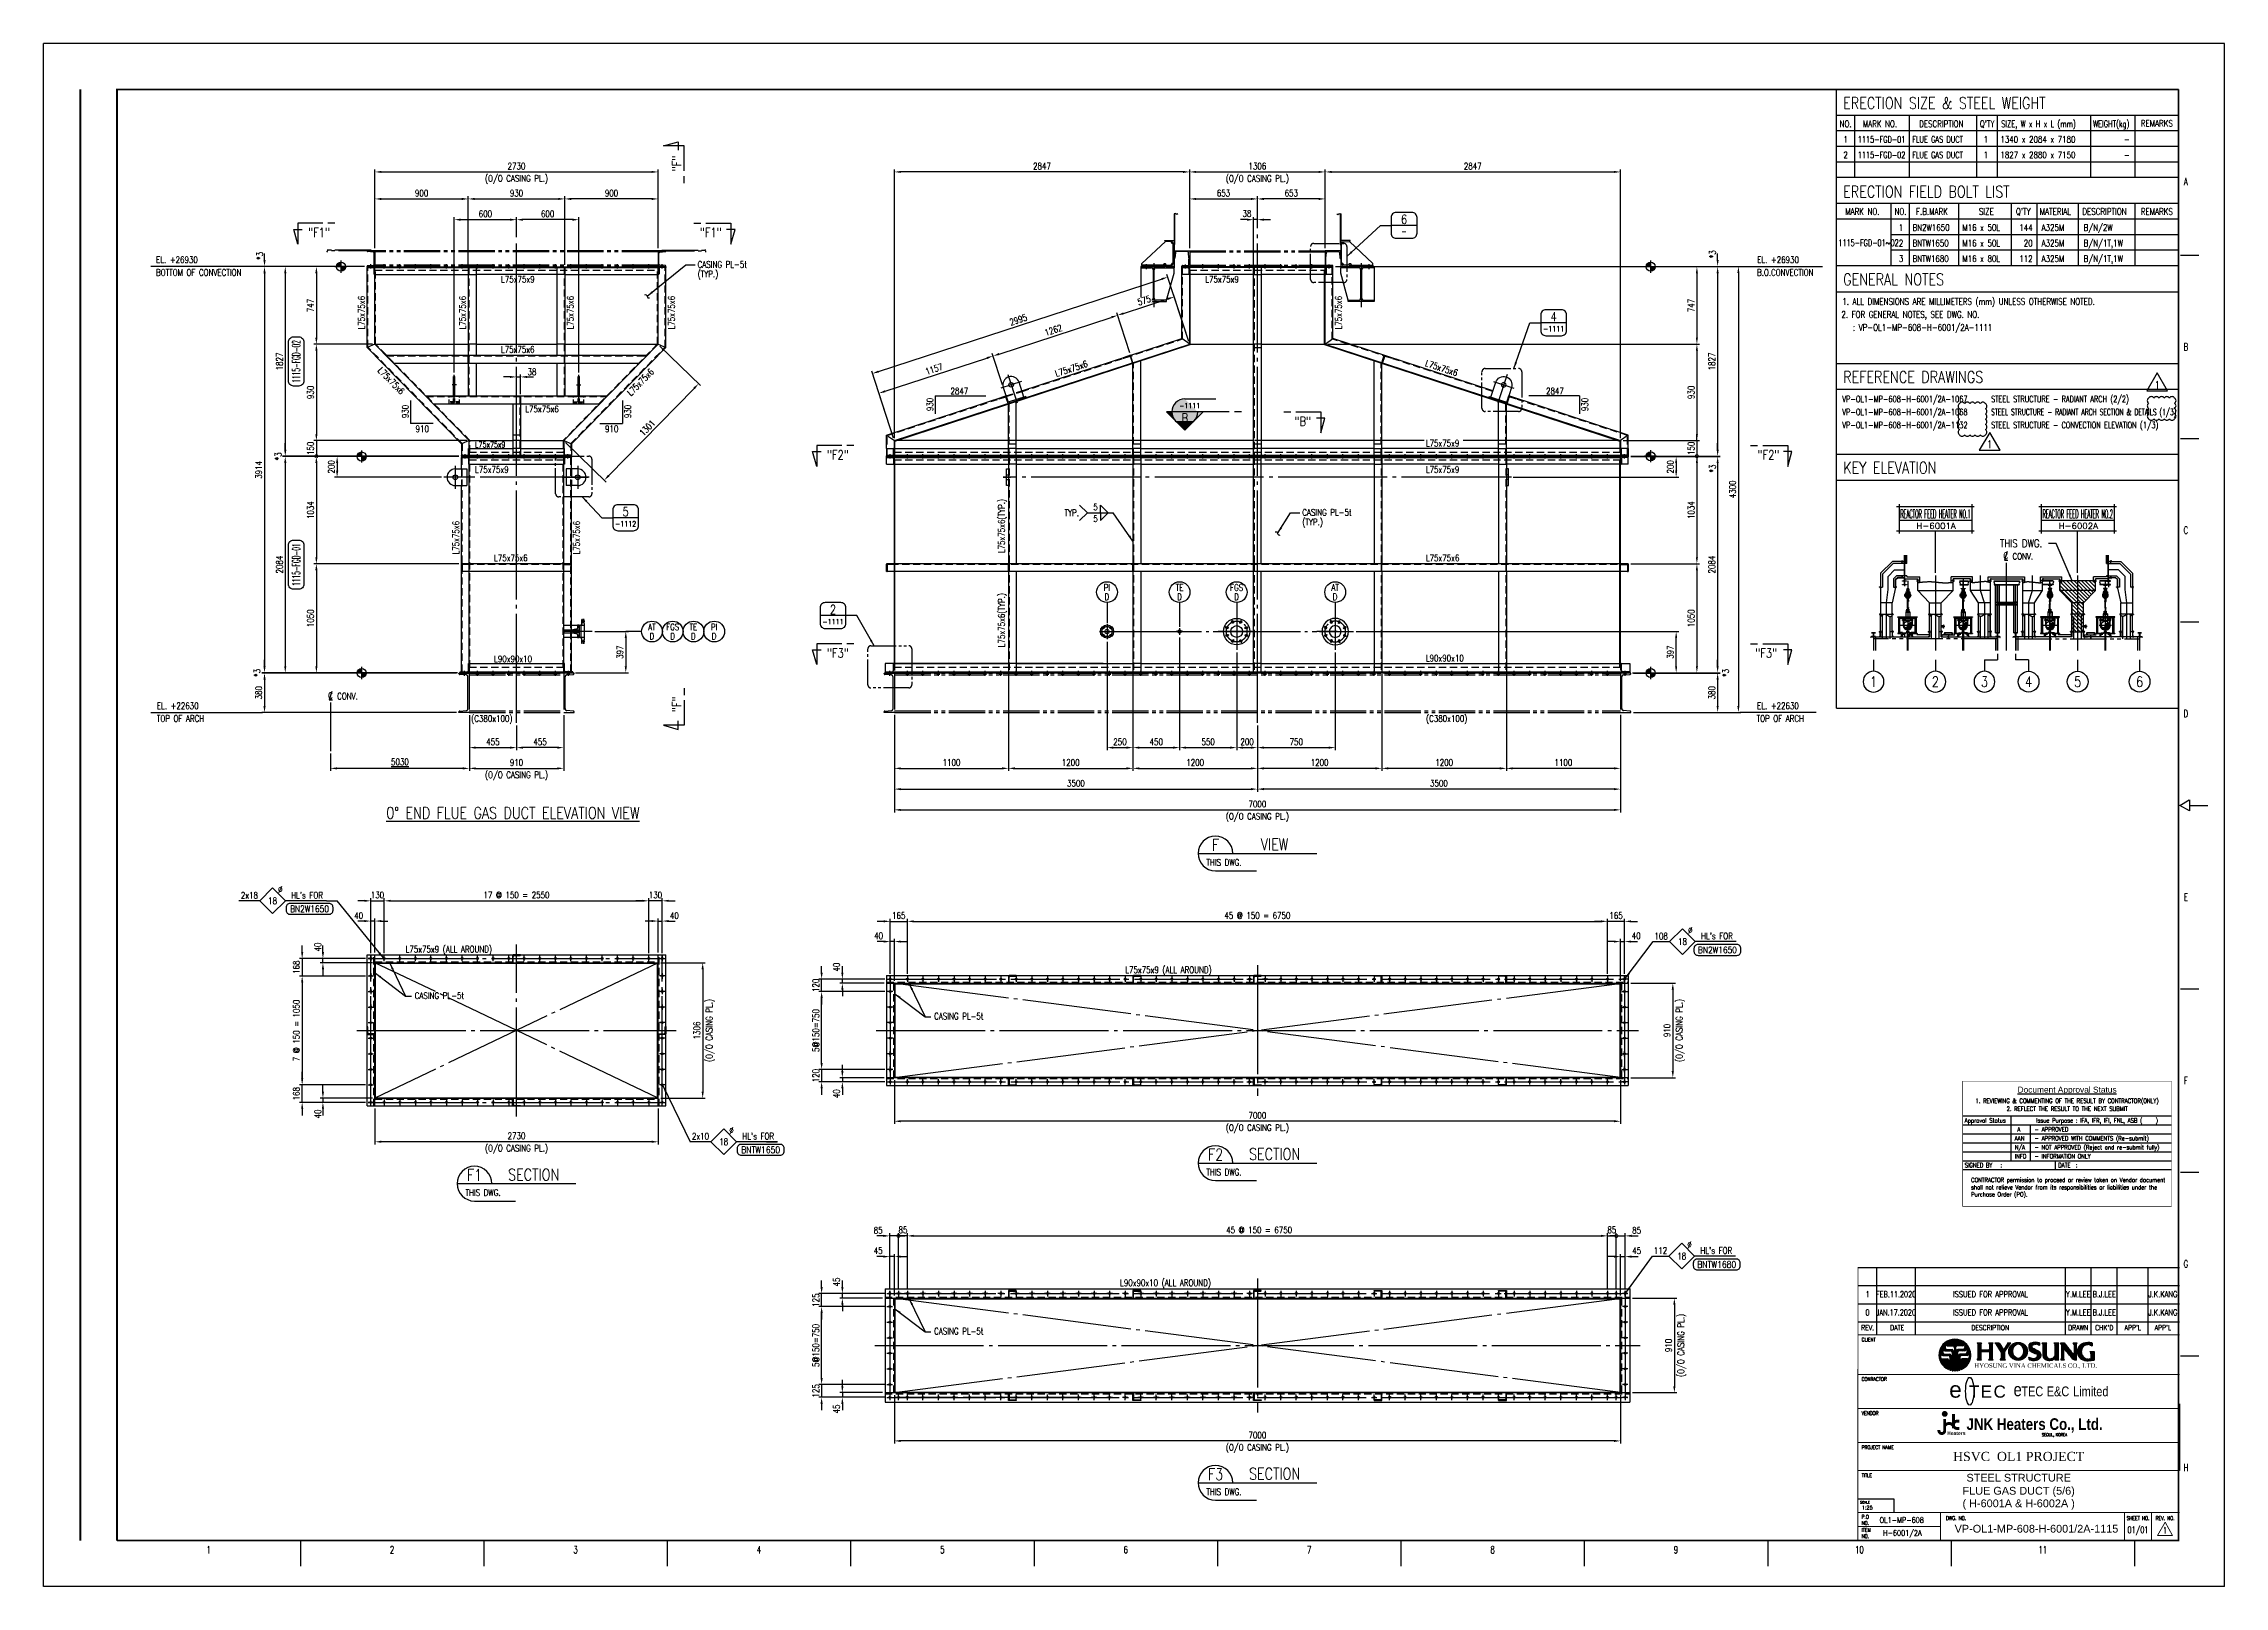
# Model space of a CAD drawing. Header units: millimetres. Extents: x 0 to 134087, y -49114 to 20834.
# Drawn here: x 113062 to 134087, y -48879 to -34008 of the extents above; entities that cross this region are included whole.
import ezdxf
from ezdxf.enums import TextEntityAlignment as Align

# ---------------------------------------------------------------- set-up
doc = ezdxf.new("R2010")
doc.units = ezdxf.units.MM
doc.header["$LTSCALE"] = 35
for name, pattern in [('CENTER', [7, 4, -1, 1, -1]), ('HIDDEN2', [0.1875, 0.125, -0.0625]), ('JNK-CENTER', [34, 30, -1.5, 1, -1.5]), ('JNK-HIDDEN', [3, 2, -1]), ('JNK-PHANTOM', [15, 10, -1, 1, -1, 1, -1]), ('PH2', [15, 10, -1, 1, -1, 1, -1]), ('PHA', [30, 20, -2, 2, -2, 2, -2])]:
    doc.linetypes.add(name, pattern=pattern)
for name, color, linetype in [('9', 2, 'HIDDEN2'), ('BODER', 7, 'Continuous'), ('border', 130, 'Continuous'), ('C', 1, 'CENTER'), ('CEN-R', 1, 'JNK-CENTER'), ('CON-C', 4, 'Continuous'), ('CON-G', 3, 'Continuous'), ('CON-R', 1, 'Continuous'), ('CON-W', 7, 'Continuous'), ('CON-Y', 2, 'Continuous'), ('CONT-Y', 2, 'Continuous'), ('det', 2, 'PH2'), ('Dim-W', 7, 'Continuous'), ('FORM', 7, 'Continuous'), ('HID-Y', 2, 'JNK-HIDDEN'), ('LOGO-FRAME', 7, 'Continuous'), ('MIS-B', 5, 'Continuous'), ('PAN-W', 6, 'PHA'), ('PHA-M', 6, 'JNK-PHANTOM'), ('PHA-W', 7, 'JNK-PHANTOM'), ('REF-R', 2, 'JNK-PHANTOM'), ('REV-0A', 2, 'Continuous'), ('rev-1', 2, 'Continuous'), ('rev-B', 2, 'Continuous'), ('STL-OBJT', 7, 'Continuous'), ('TITLE', 7, 'Continuous'), ('TXT-C', 4, 'Continuous'), ('TXT-G', 3, 'Continuous'), ('TXT-Y', 2, 'Continuous'), ('TXTD-Y', 2, 'Continuous'), ('TXTN-G', 3, 'Continuous'), ('TXTT-C', 4, 'Continuous')]:
    doc.layers.add(name, color=color, linetype=linetype)
doc.layers.add('CONT-G', color=3, linetype='Continuous', lineweight=25)
doc.styles.add('Arial', font='arial.ttf', dxfattribs={"height": 0.2})
doc.styles.add('Logo', font='ARIALNB.TTF', dxfattribs={"width": 0.8})
doc.styles.add('ROMANS', font='ROMANS.shx', dxfattribs={"width": 0.8})
doc.styles.add('SIMPLEX', font='simplex.shx', dxfattribs={"width": 0.8})
doc.styles.get("Standard").update_dxf_attribs({"font": 'romans.shx', "width": 0.8, "bigfont": 'whgtxt.shx'})
doc.styles.add('time', font='times.ttf', dxfattribs={"height": 5})
doc.styles.add('USER1', font='swiss.ttf', dxfattribs={"width": 0.8, "height": 5})
doc.dimstyles.new('DIM25', dxfattribs={"dimscale": 25, "dimtxt": 2.5, "dimasz": 2.5, "dimexe": 1, "dimexo": 1, "dimgap": 1, "dimtad": 1, "dimdec": 1, "dimdsep": 46, "dimtxsty": 'SIMPLEX', "dimcen": 0, "dimclrt": 2, "dimazin": 2, "dimtfac": 1, "dimtdec": 1, "dimtix": 1, "dimtmove": 2, "dimatfit": 0, "dimfxl": 0.18, "dimtolj": 1, "dimtzin": 0, "dimarcsym": 0})

msp = doc.modelspace()

# ---------------------------------------------------------------- texts
at = {"color": 2, "lineweight": 0}
msp.add_text('1:25', height=34.50256, dxfattribs=at).set_placement((130644.6006, -48136.898), align=Align.CENTER)
at = {"layer": 'BODER', "color": 7, "style": 'ROMANS'}
for s, height, width, p in [('1', 57.5, 0.7, (130646.7778, -46063.7159)), ('FEB.11.2020', 57.5, 0.65, (130922.6321, -46063.7159)), ('Y.M.LEE', 57.5, 0.7, (132679.2529, -46063.7159)), ('B.J.LEE', 57.5, 0.7, (132929.2529, -46063.7159)), ('J.K.KANG', 57.5, 0.7, (133494.622, -46063.7159)), ('0', 57.5, 0.7, (130646.7778, -46238.7159)), ('JAN.17.2020', 57.5, 0.65, (130922.6321, -46238.7159)), ('Y.M.LEE', 57.5, 0.7, (132679.2529, -46238.7159)), ('B.J.LEE', 57.5, 0.7, (132929.2529, -46238.7159)), ('J.K.KANG', 57.5, 0.7, (133494.622, -46238.7159)), ('1', 62.5, 0.7, (133514.9847, -48339.0749))]:
    msp.add_text(s, height=height, dxfattribs=dict(at, width=width)).set_placement(p, align=Align.MIDDLE)
at = {"layer": 'BODER', "color": 7, "style": 'ROMANS', "width": 0.7}
for p in [(131832.5017, -46063.7159), (131832.5017, -46238.7159)]:
    msp.add_text('ISSUED FOR APPROVAL', height=57.5, dxfattribs=at).set_placement(p, align=Align.MIDDLE_CENTER)
at = {"layer": 'BODER', "color": 7, "style": 'Arial'}
for s, p in [('FLUE GAS DUCT (5/6)', (132104.2534, -47967.0878)), ('STEEL STRUCTURE', (132104.2534, -47831.8346)), ('( H-6001A & H-6002A )', (132104.2534, -48088.2889))]:
    msp.add_text(s, height=75, dxfattribs=at).set_placement(p, align=Align.MIDDLE)
msp.add_text('VP-OL1-MP-608-H-6001/2A-1115', height=75, dxfattribs=at).set_placement((132275.7846, -48361.1619), align=Align.CENTER)
at = {"layer": 'CON-G', "style": 'SIMPLEX', "width": 0.8}
msp.add_text('THIS DWG.', height=75, dxfattribs=at).set_placement((131924.385, -38863.2487))
at = {"layer": 'CON-Y', "style": 'SIMPLEX', "width": 0.8}
for s, height, p in [('EL. +26930', 62.5, (114146.7611, -36122.5964)), ('CASING PL-5t', 62.5, (119367.9736, -36167.9112)), ('EL. +26930', 62.5, (129583.0583, -36122.5964)), ('BOTTOM OF CONVECTION', 62.5, (114146.6851, -36244.9194)), ('L75x75x9', 62.5, (117472.3051, -36310.9058)), ('(TYP.)', 62.5, (119367.9736, -36259.847)), ('L75x75x9', 62.5, (124262.1802, -36310.9058)), ('B.O.CONVECTION', 62.5, (129582.2343, -36244.9194)), ('L75x75x6', 62.5, (117472.0088, -36987.4205)), ('L75x75x6', 62.5, (117706.6101, -37561.9664)), ('910', 62.5, (118475.0638, -37752.9645)), ('L75x75x9', 62.5, (126388.6523, -37890.9416)), ('L75x75x9', 56.25, (117222.7753, -37901.7338)), ('L75x75x9', 62.5, (117222.1508, -38145.0547)), ('L75x75x9', 62.5, (126388.6523, -38145.0547)), ('L75x75x6', 62.5, (117404.8298, -38997.0304)), ('L90x90x10', 62.5, (117405.4551, -39970.8676)), ('L90x90x10', 62.5, (126388.6523, -39962.9416)), ('EL. +22630', 62.5, (114153.6976, -40422.5964)), ('EL. +22630', 62.5, (129581.7235, -40422.5964)), ('TOP OF ARCH', 62.5, (114153.5752, -40544.9194)), ('(C380x100)', 62.5, (117184.7288, -40545.6211)), ('(C380x100)', 62.5, (126390.8983, -40545.6211)), ('TOP OF ARCH', 62.5, (129577.5422, -40544.9194)), ('CASING PL-5t', 62.5, (116640.4063, -43216.5881)), ('CASING PL-5t', 62.5, (121648.6029, -43414.5881)), ('L90x90x10 (ALL AROUND)', 62.5, (123440.1333, -45984.3001)), ('CASING PL-5t', 62.5, (121648.6029, -46451.1999)), ('SEOUL, KOREA', 28.028, (132328.4324, -47431.2357))]:
    msp.add_text(s, height=height, dxfattribs=at).set_placement(p)
for s, rotation, p in [('L75x75x6', 90, (116158.5629, -36763.38)), ('L75x75x6', 90, (118172.2526, -36763.38)), ('L75x75x6', 90, (119147.2526, -36763.38)), ('L75x75x6', 45.62275569, (118725.6891, -37409.1181)), ('930', 90, (118725.2801, -37618.3392)), ('L75x75x6(TYP.)', 90, (122328.9089, -38919.7221)), ('L75x75x6', 90, (117068.5629, -38933.0548)), ('L75x75x6', 90, (118231.5929, -38933.0548)), ('L75x75x6(TYP.)', 90, (122328.9089, -39826.7829))]:
    msp.add_text(s, height=62.5, rotation=rotation, dxfattribs=at).set_placement(p)
msp.add_text('L75x75x9 (ALL AROUND)', height=62.5, dxfattribs=at).set_placement((123907.2959, -42967.031), align=Align.CENTER)
at = {"layer": 'TXT-C', "style": 'SIMPLEX', "width": 0.8}
for s, p in [('ERECTION SIZE & STEEL WEIGHT', (130412.4159, -34637.682)), ('ERECTION FIELD BOLT LIST', (130412.4159, -35491.0409)), ('GENERAL NOTES', (130412.4159, -36337.682)), ('REFERENCE DRAWINGS', (130412.4159, -37277.8885)), ('KEY ELEVATION', (130412.4159, -38152.7541))]:
    msp.add_text(s, height=112.5, dxfattribs=at).set_placement(p)
msp.add_text('%%U0%%D END FLUE GAS DUCT ELEVATION VIEW', height=112.5, dxfattribs=at).set_placement((117586.8951, -41479.397), align=Align.CENTER)
at = {"layer": 'TXT-G', "style": 'SIMPLEX', "width": 0.8}
for s, p in [('NO.', (130435.2564, -34812.682)), ("Q'TY", (131800.1374, -34812.682)), ('REMARKS', (133436.3142, -34807.8786)), ('REMARKS', (133436.3142, -35657.8786))]:
    msp.add_text(s, height=62.5, dxfattribs=at).set_placement(p, align=Align.CENTER)
at = {"layer": 'TXT-G', "style": 'SIMPLEX'}
for s, width, p in [('MARK NO.', 0.8, (130601.4226, -34812.682)), ('DESCRIPTION', 0.8, (131144.7491, -34812.682)), ('SIZE, W x H x L (mm)', 0.75, (131936.0405, -34812.682)), ('WEIGHT(kg)', 0.75, (132822.1316, -34812.682)), ('MARK NO.', 0.8, (130432.6641, -35657.8786)), ('NO.', 0.8, (130906.7575, -35657.8786)), ('F.B.MARK', 0.8, (131114.9558, -35657.8786)), ('SIZE', 0.8, (131721.444, -35657.8786)), ("Q'TY", 0.8, (132077.8805, -35657.8786)), ('MATERIAL', 0.8, (132307.2803, -35657.8786)), ('DESCRIPTION', 0.8, (132718.9535, -35657.8786))]:
    msp.add_text(s, height=62.5, dxfattribs=dict(at, width=width)).set_placement(p)
at = {"layer": 'TXT-Y', "style": 'SIMPLEX', "width": 0.8}
for s, p in [('1', (130435.2564, -34962.682)), ('2', (130435.2564, -35112.682))]:
    msp.add_text(s, height=62.5, dxfattribs=at).set_placement(p, align=Align.CENTER)
at = {"layer": 'TXT-Y', "style": 'SIMPLEX'}
for s, width, p in [('1115-FGD-01', 0.7, (130552.7564, -34962.682)), ('FLUE GAS DUCT', 0.7, (131077.7564, -34962.682)), ('1340 x 2084 x 7180', 0.8, (131927.7564, -34962.682)), ('1115-FGD-02', 0.7, (130552.7564, -35112.682)), ('FLUE GAS DUCT', 0.7, (131077.7564, -35112.682)), ('1827 x 2880 x 7150', 0.8, (131927.7564, -35112.682)), ('B/N/2W', 0.8, (132729.8343, -35812.682)), ('1115-FGD-01~02', 0.6, (130365.9743, -35959.7833)), ('2', 0.8, (130948.7648, -35962.682)), ('1', 0.8, (130948.7648, -35812.682)), ('BN2W1650', 0.8, (131080.5069, -35812.682)), ('BNTW1650', 0.8, (131080.5069, -35962.682)), ('M16 x 50L', 0.8, (131561.2631, -35812.682)), ('M16 x 50L', 0.8, (131561.2631, -35962.682)), ('A325M', 0.8, (132325.6576, -35812.682)), ('A325M', 0.8, (132325.6576, -35962.682)), ('B/N/1T,1W', 0.8, (132729.8343, -35962.682)), ('3', 0.8, (130948.7648, -36112.682)), ('BNTW1680', 0.8, (131080.5069, -36112.682)), ('M16 x 80L', 0.8, (131561.2631, -36112.682)), ('A325M', 0.8, (132325.6576, -36112.682)), ('B/N/1T,1W', 0.8, (132729.8343, -36112.682)), ('1. ALL DIMENSIONS ARE MILLIMETERS (mm) UNLESS OTHERWISE NOTED.', 0.8, (130404.0064, -36525.182)), ('2. FOR GENERAL NOTES, SEE DWG. NO.', 0.8, (130394.4623, -36650.182)), ('   : VP-OL1-MP-608-H-6001/2A-1111', 0.8, (130394.4623, -36775.182)), ('VP-OL1-MP-608-H-6001/2A-1067', 0.75, (130404.0064, -37465.3885)), ('STEEL STRUCTURE - RADIANT ARCH (2/2)', 0.7, (131838.5316, -37465.3885)), ('VP-OL1-MP-608-H-6001/2A-1068', 0.75, (130404.0064, -37590.3885)), ('STEEL STRUCTURE - RADIANT ARCH SECTION & DETAILS (1/3)', 0.55, (131838.5316, -37590.3885)), ('VP-OL1-MP-608-H-6001/2A-1132', 0.75, (130404.0064, -37716.2767)), ('STEEL STRUCTURE - CONVECTION ELEVATION (1/3)', 0.7, (131838.5316, -37716.2767)), ('5', 0.8, (123181.9151, -38506.1827)), ('5', 0.8, (123181.9151, -38618.6827))]:
    msp.add_text(s, height=62.5, dxfattribs=dict(at, width=width)).set_placement(p)
at = {"layer": 'TXT-Y', "style": 'SIMPLEX', "width": 0.8}
for s, p in [('1', (131809.1604, -34962.682)), ('1', (131809.1604, -35112.682)), ('-', (133175.1392, -34962.682)), ('-', (133175.1392, -35112.682)), ('144', (132238.4809, -35812.682)), ('20', (132238.4809, -35962.682)), ('112', (132238.4809, -36112.682))]:
    msp.add_text(s, height=62.5, dxfattribs=at).set_placement(p, align=Align.RIGHT)
msp.add_text('TYP.', height=62.5, dxfattribs=at).set_placement((122904.7088, -38530.6827), align=Align.MIDDLE_LEFT)

# ---------------------------------------------------------------- blocks, each defined once
blk = doc.blocks.new('TITLE')
at = {"color": 7}
for p, q in [((841, 594.85), (0, 594.85)), ((0, 0), (0, 594.85)), ((841, 0), (841, 594.85)), ((824.02, 513.34), (831.1, 513.34)), ((824.02, 442.6), (831.1, 442.6)), ((824.02, 371.87), (831.1, 371.87)), ((823.88, 301.14), (827.42, 303.26)), ((827.56, 303.26), (827.56, 299.02)), ((827.56, 299.02), (823.88, 301.14)), ((827.56, 301.14), (834.63, 301.14)), ((824.02, 230.41), (831.1, 230.41)), ((824.02, 159.68), (831.1, 159.68)), ((824.02, 88.95), (831.1, 88.95)), ((823.67, 70.34), (823.67, 44.64)), ((99.02, 17.68), (99.02, 7.78)), ((169.76, 17.68), (169.76, 7.78)), ((240.49, 17.68), (240.49, 7.78)), ((311.22, 17.68), (311.22, 7.78)), ((381.95, 17.68), (381.95, 7.78)), ((452.68, 17.68), (452.68, 7.78)), ((523.41, 17.68), (523.41, 7.78)), ((594.15, 17.68), (594.15, 7.78)), ((664.88, 17.68), (664.88, 7.78)), ((735.61, 17.68), (735.61, 7.78)), ((806.34, 17.68), (806.34, 7.78)), ((841, 0), (0, 0))]:
    blk.add_line(p, q, dxfattribs=at)
at = {"color": 5}
for p, q in [((731.11, 90.5), (733.27, 92.66)), ((731.12, 90.55), (733.27, 92.7)), ((731.13, 90.6), (733.27, 92.74)), ((731.14, 90.65), (733.27, 92.78)), ((731.16, 90.7), (733.27, 92.81)), ((731.17, 90.75), (733.27, 92.85)), ((731.18, 90.8), (733.27, 92.89)), ((731.2, 90.86), (733.27, 92.93)), ((731.22, 90.91), (733.27, 92.97)), ((731.23, 90.97), (733.27, 93.01)), ((731.25, 91.02), (733.27, 93.04)), ((731.27, 91.08), (733.27, 93.08)), ((731.29, 91.13), (733.27, 93.12)), ((731.31, 91.19), (733.27, 93.16)), ((731.33, 91.25), (733.27, 93.2)), ((731.35, 91.31), (733.27, 93.23)), ((731.37, 91.37), (733.27, 93.27)), ((731.4, 91.44), (733.27, 93.31)), ((731.42, 91.5), (733.27, 93.35)), ((731.45, 91.57), (733.27, 93.39)), ((731.48, 91.63), (733.27, 93.43)), ((731.51, 91.7), (733.27, 93.46)), ((731.54, 91.77), (733.27, 93.5)), ((731.58, 91.85), (733.27, 93.54)), ((731.61, 91.92), (733.27, 93.58)), ((731.65, 92), (734.26, 94.6)), ((731.7, 92.08), (734.18, 94.56)), ((731.74, 92.17), (734.09, 94.51)), ((731.79, 92.25), (734, 94.46)), ((731.85, 92.35), (733.91, 94.41)), ((731.91, 92.45), (733.81, 94.34)), ((731.98, 92.56), (733.7, 94.27)), ((732.06, 92.68), (733.58, 94.19)), ((732.16, 92.81), (733.44, 94.09)), ((732.29, 92.98), (733.28, 93.97)), ((732.4, 91.75), (733.27, 92.62)), ((732.44, 91.75), (733.27, 92.58)), ((732.47, 91.75), (733.27, 92.55)), ((732.48, 93.21), (733.05, 93.78)), ((733.28, 93.58), (734.33, 94.64)), ((733.31, 93.58), (734.41, 94.68)), ((733.35, 93.58), (734.48, 94.71)), ((733.39, 93.58), (734.55, 94.75)), ((733.43, 93.58), (734.62, 94.78)), ((733.47, 93.58), (734.69, 94.81)), ((733.5, 93.58), (734.76, 94.83)), ((733.54, 93.58), (734.82, 94.86)), ((733.58, 93.58), (734.88, 94.88)), ((733.62, 93.58), (734.94, 94.91)), ((733.66, 93.58), (735, 94.93)), ((733.7, 93.09), (735.76, 95.15)), ((733.7, 93.13), (735.71, 95.14)), ((733.7, 93.17), (735.66, 95.12)), ((733.7, 93.21), (735.61, 95.11)), ((733.7, 93.25), (735.56, 95.1)), ((733.7, 93.28), (735.5, 95.09)), ((733.7, 93.32), (735.45, 95.07)), ((733.7, 93.36), (735.4, 95.06)), ((733.7, 93.4), (735.35, 95.04)), ((733.7, 93.44), (735.29, 95.03)), ((733.7, 93.47), (735.24, 95.01)), ((733.7, 93.51), (735.18, 94.99)), ((733.7, 93.55), (735.12, 94.97)), ((733.7, 93.58), (735.06, 94.95)), ((733.71, 93.03), (735.85, 95.17)), ((733.71, 93.06), (735.81, 95.16)), ((733.72, 93), (735.9, 95.18)), ((733.73, 92.97), (735.95, 95.19)), ((733.74, 92.94), (736, 95.2)), ((733.75, 92.92), (736.04, 95.2)), ((733.77, 92.89), (736.09, 95.21)), ((733.78, 92.87), (736.13, 95.22)), ((733.8, 92.85), (736.18, 95.23)), ((733.82, 92.83), (736.22, 95.23)), ((733.84, 92.81), (736.27, 95.24)), ((733.86, 92.79), (736.31, 95.24)), ((733.88, 92.78), (736.36, 95.25)), ((733.91, 92.76), (736.4, 95.25)), ((733.93, 92.75), (736.44, 95.26)), ((733.96, 92.74), (736.48, 95.26)), ((733.99, 92.73), (736.53, 95.27)), ((734.02, 92.72), (736.57, 95.27)), ((734.05, 92.71), (736.61, 95.27)), ((734.08, 92.71), (736.65, 95.28)), ((734.12, 92.71), (736.69, 95.28)), ((734.16, 92.71), (736.73, 95.28)), ((734.2, 92.71), (736.77, 95.28)), ((734.23, 92.71), (736.81, 95.29)), ((734.27, 92.71), (736.85, 95.29)), ((734.31, 92.71), (736.89, 95.29)), ((734.35, 92.71), (736.93, 95.29)), ((734.39, 92.71), (736.97, 95.29)), ((734.43, 92.71), (737.01, 95.29)), ((734.46, 92.71), (737.05, 95.29)), ((734.5, 92.71), (737.09, 95.29)), ((734.54, 92.71), (737.12, 95.29)), ((734.58, 92.71), (737.16, 95.29)), ((734.62, 92.71), (737.2, 95.29)), ((734.65, 92.71), (737.24, 95.29)), ((734.69, 92.71), (737.27, 95.29)), ((734.73, 92.71), (737.31, 95.29)), ((734.77, 92.71), (737.35, 95.29)), ((734.81, 92.71), (737.38, 95.28)), ((734.85, 92.71), (737.42, 95.28)), ((734.88, 92.71), (737.46, 95.28)), ((734.92, 92.71), (737.49, 95.28)), ((734.96, 92.71), (737.53, 95.28)), ((735, 92.71), (737.56, 95.27)), ((735.04, 92.71), (737.6, 95.27)), ((735.07, 92.71), (737.63, 95.27)), ((735.11, 92.71), (737.67, 95.26)), ((735.15, 92.71), (737.7, 95.26)), ((735.19, 92.71), (737.74, 95.26)), ((735.23, 92.71), (737.77, 95.25)), ((735.27, 92.71), (737.81, 95.25)), ((735.3, 92.71), (737.84, 95.24)), ((735.34, 92.71), (737.87, 95.24)), ((735.38, 92.71), (737.91, 95.24)), ((735.42, 92.71), (737.94, 95.23)), ((735.46, 92.71), (737.97, 95.23)), ((735.5, 92.71), (738.01, 95.22)), ((735.53, 92.71), (738.04, 95.22)), ((735.57, 92.71), (738.07, 95.21)), ((735.61, 92.71), (738.11, 95.2)), ((735.65, 92.71), (738.14, 95.2)), ((735.69, 92.71), (738.17, 95.19)), ((735.72, 92.71), (738.2, 95.19)), ((735.76, 92.71), (738.24, 95.18)), ((735.8, 92.71), (738.27, 95.17)), ((735.84, 92.71), (738.3, 95.17)), ((735.88, 92.71), (738.33, 95.16)), ((735.92, 92.71), (738.36, 95.16)), ((735.95, 92.71), (738.39, 95.15)), ((735.99, 92.71), (738.43, 95.14)), ((736.03, 92.71), (738.46, 95.13)), ((736.07, 92.71), (738.49, 95.13)), ((736.11, 92.71), (738.52, 95.12)), ((736.14, 92.71), (738.55, 95.11)), ((736.18, 92.71), (738.58, 95.1)), ((736.22, 92.71), (738.61, 95.1)), ((736.26, 92.71), (738.64, 95.09)), ((736.29, 92.7), (738.67, 95.08)), ((736.33, 92.7), (738.7, 95.07)), ((736.36, 92.69), (738.73, 95.06)), ((736.39, 92.69), (738.76, 95.06)), ((736.42, 92.68), (738.79, 95.05)), ((736.45, 92.67), (738.82, 95.04)), ((736.48, 92.66), (738.85, 95.03)), ((736.5, 92.65), (738.88, 95.02)), ((736.53, 92.63), (738.91, 95.01)), ((736.55, 92.62), (738.94, 95)), ((736.58, 92.6), (738.96, 94.99)), ((736.6, 92.59), (738.99, 94.98)), ((736.62, 92.57), (739.02, 94.97)), ((736.64, 92.56), (739.05, 94.96)), ((736.66, 92.54), (739.08, 94.95)), ((736.68, 92.52), (739.11, 94.94)), ((736.7, 92.5), (739.14, 94.93)), ((736.72, 92.48), (739.16, 94.92)), ((736.74, 92.46), (739.19, 94.91)), ((736.76, 92.44), (739.22, 94.9)), ((736.77, 92.42), (739.25, 94.89)), ((736.79, 92.4), (739.27, 94.88)), ((736.8, 92.37), (739.3, 94.87)), ((736.82, 92.35), (739.33, 94.86)), ((736.83, 92.32), (739.36, 94.85)), ((736.84, 92.3), (739.38, 94.84)), ((736.85, 92.27), (739.41, 94.83)), ((736.86, 92.24), (739.44, 94.82)), ((736.87, 92.21), (739.47, 94.81)), ((736.88, 92.18), (739.49, 94.79)), ((736.88, 92.15), (739.52, 94.78)), ((736.89, 92.12), (739.55, 94.77)), ((736.89, 92.08), (739.57, 94.76)), ((736.9, 92.05), (739.6, 94.75)), ((736.9, 92.01), (739.62, 94.74)), ((736.9, 91.97), (739.65, 94.72)), ((737.55, 92.59), (739.68, 94.71)), ((737.64, 92.64), (739.7, 94.7)), ((737.71, 92.67), (739.73, 94.69)), ((737.76, 92.69), (739.75, 94.67)), ((737.81, 92.7), (739.78, 94.66)), ((737.86, 92.7), (739.81, 94.65)), ((737.9, 92.71), (739.83, 94.64)), ((737.94, 92.71), (739.86, 94.62)), ((737.98, 92.71), (739.88, 94.61)), ((738.02, 92.71), (739.91, 94.6)), ((738.05, 92.71), (739.93, 94.58)), ((738.09, 92.71), (739.96, 94.57)), ((738.13, 92.71), (739.98, 94.56)), ((738.17, 92.71), (740.01, 94.54)), ((738.21, 92.71), (740.03, 94.53)), ((738.25, 92.71), (740.06, 94.52)), ((738.28, 92.71), (740.08, 94.5)), ((738.32, 92.71), (740.1, 94.49)), ((738.36, 92.71), (740.13, 94.48)), ((738.4, 92.71), (740.15, 94.46)), ((738.44, 92.71), (740.18, 94.45)), ((738.47, 92.71), (740.2, 94.43)), ((738.51, 92.71), (740.22, 94.42)), ((738.55, 92.71), (740.25, 94.41)), ((738.59, 92.71), (740.27, 94.39)), ((738.63, 92.71), (740.3, 94.38)), ((738.67, 92.71), (740.32, 94.36)), ((738.7, 92.71), (740.34, 94.35)), ((738.74, 92.71), (740.37, 94.33)), ((738.78, 92.71), (740.39, 94.32)), ((738.82, 92.71), (740.41, 94.3)), ((738.86, 92.71), (740.44, 94.29)), ((738.9, 92.71), (740.46, 94.27)), ((738.93, 92.71), (740.48, 94.26)), ((738.97, 92.71), (740.5, 94.24)), ((739.01, 92.71), (740.53, 94.23)), ((739.05, 92.71), (740.55, 94.21)), ((739.09, 92.71), (740.57, 94.19)), ((739.12, 92.71), (740.59, 94.18)), ((739.16, 92.71), (740.62, 94.16)), ((739.2, 92.71), (740.64, 94.15)), ((739.24, 92.71), (740.66, 94.13)), ((739.28, 92.71), (740.68, 94.11)), ((739.32, 92.71), (740.71, 94.1)), ((739.35, 92.71), (740.73, 94.08)), ((739.39, 92.71), (740.75, 94.07)), ((739.43, 92.71), (740.77, 94.05)), ((739.47, 92.71), (740.79, 94.03)), ((739.51, 92.71), (740.81, 94.02)), ((739.54, 92.71), (740.84, 94)), ((739.58, 92.71), (740.45, 93.58)), ((739.62, 92.71), (740.45, 93.54)), ((739.66, 92.71), (740.45, 93.5)), ((739.7, 92.71), (740.45, 93.46)), ((739.74, 92.71), (740.45, 93.43)), ((739.77, 92.71), (740.45, 93.39)), ((739.81, 92.71), (740.45, 93.35)), ((739.85, 92.71), (740.45, 93.31)), ((739.89, 92.71), (740.45, 93.27)), ((739.93, 92.71), (740.45, 93.23)), ((739.96, 92.71), (740.45, 93.2)), ((740, 92.71), (740.45, 93.16)), ((740, 90.88), (741.97, 92.84)), ((740.04, 92.71), (740.45, 93.12)), ((740.04, 90.88), (741.99, 92.82)), ((740.08, 92.71), (740.45, 93.08)), ((740.08, 90.88), (742, 92.8)), ((740.12, 90.88), (742.02, 92.78)), ((740.13, 92.72), (740.44, 93.04)), ((740.16, 90.88), (742.04, 92.75)), ((740.18, 92.73), (740.43, 92.98)), ((740.2, 90.88), (742.05, 92.73)), ((740.23, 90.88), (742.07, 92.71)), ((740.25, 92.76), (740.4, 92.91)), ((740.27, 90.88), (742.08, 92.69)), ((740.31, 90.88), (742.1, 92.66)), ((740.35, 90.88), (742.11, 92.64)), ((740.39, 90.88), (742.13, 92.62)), ((740.42, 90.88), (742.15, 92.6)), ((740.46, 93.58), (740.86, 93.98)), ((740.5, 93.58), (740.88, 93.97)), ((740.53, 93.58), (740.9, 93.95)), ((740.57, 93.58), (740.92, 93.93)), ((740.61, 93.58), (740.94, 93.91)), ((740.65, 93.58), (740.96, 93.9)), ((740.69, 93.58), (740.98, 93.88)), ((740.72, 93.58), (741.01, 93.86)), ((740.76, 93.58), (741.03, 93.85)), ((740.78, 91.69), (741.95, 92.86)), ((740.8, 93.58), (741.05, 93.83)), ((740.83, 91.77), (741.94, 92.89)), ((740.84, 93.58), (741.07, 93.81)), ((740.85, 91.84), (741.92, 92.91)), ((740.87, 91.94), (741.89, 92.95)), ((740.87, 91.89), (741.9, 92.93)), ((740.88, 93.58), (741.09, 93.79)), ((740.88, 93.55), (741.11, 93.77)), ((740.88, 93.51), (741.13, 93.76)), ((740.88, 93.47), (741.15, 93.74)), ((740.88, 93.44), (741.17, 93.72)), ((740.88, 93.4), (741.19, 93.7)), ((740.88, 93.36), (741.21, 93.68)), ((740.88, 93.32), (741.23, 93.67)), ((740.88, 93.28), (741.25, 93.65)), ((740.88, 93.24), (741.27, 93.63)), ((740.88, 93.21), (741.29, 93.61)), ((740.88, 93.17), (741.31, 93.59)), ((740.88, 93.13), (741.33, 93.57)), ((740.88, 93.09), (741.35, 93.55)), ((740.88, 93.05), (741.37, 93.54)), ((740.88, 93.02), (741.38, 93.52)), ((740.88, 92.98), (741.4, 93.5)), ((740.88, 92.94), (741.42, 93.48)), ((740.88, 92.9), (741.44, 93.46)), ((740.88, 92.86), (741.46, 93.44)), ((740.88, 92.82), (741.48, 93.42)), ((740.88, 92.79), (741.5, 93.4)), ((740.88, 92.75), (741.52, 93.38)), ((740.88, 92.71), (741.54, 93.36)), ((740.88, 92.67), (741.55, 93.34)), ((740.88, 92.63), (741.57, 93.32)), ((740.88, 92.6), (741.59, 93.3)), ((740.88, 92.56), (741.61, 93.28)), ((740.88, 92.52), (741.63, 93.26)), ((740.88, 92.48), (741.64, 93.24)), ((740.88, 92.44), (741.66, 93.22)), ((740.88, 92.4), (741.68, 93.2)), ((740.88, 92.37), (741.7, 93.18)), ((740.88, 92.33), (741.72, 93.16)), ((740.88, 92.29), (741.73, 93.14)), ((740.88, 92.25), (741.75, 93.12)), ((740.88, 92.21), (741.77, 93.1)), ((740.88, 92.18), (741.79, 93.08)), ((740.88, 92.14), (741.8, 93.06)), ((740.88, 92.1), (741.82, 93.04)), ((740.88, 92.06), (741.84, 93.01)), ((740.88, 92.02), (741.85, 92.99)), ((740.88, 91.98), (741.87, 92.97)), ((741.34, 91.75), (742.16, 92.57)), ((741.38, 91.75), (742.18, 92.55)), ((741.41, 91.75), (742.19, 92.53)), ((745.66, 93.89), (745.7, 93.93)), ((745.7, 93.83), (745.8, 93.93)), ((745.74, 93.77), (745.89, 93.93)), ((745.77, 93.72), (745.99, 93.93)), ((745.81, 93.66), (746.08, 93.93)), ((745.85, 93.6), (746.18, 93.93)), ((745.89, 93.54), (746.27, 93.93)), ((745.92, 93.49), (746.36, 93.93)), ((745.93, 93.3), (746.55, 93.93)), ((745.93, 93.21), (746.65, 93.93)), ((745.93, 93.11), (746.74, 93.93)), ((745.93, 93.02), (746.84, 93.93)), ((745.93, 92.92), (746.93, 93.93)), ((745.93, 92.83), (747.03, 93.93)), ((745.93, 92.73), (747.12, 93.93)), ((745.93, 92.64), (747.22, 93.93)), ((745.93, 92.54), (747.31, 93.93)), ((745.93, 93.4), (746.46, 93.93)), ((745.93, 92.45), (747.3, 93.82)), ((745.93, 92.35), (747.12, 93.55)), ((745.93, 92.26), (747.08, 93.41)), ((745.93, 92.16), (747.08, 93.31)), ((745.93, 92.07), (747.08, 93.22)), ((745.93, 91.97), (747.08, 93.12)), ((745.93, 91.88), (747.08, 93.03)), ((745.93, 91.78), (747.08, 92.93)), ((745.93, 91.69), (747.08, 92.84)), ((745.93, 91.6), (747.08, 92.74)), ((745.93, 91.5), (747.08, 92.65)), ((745.93, 91.41), (747.08, 92.55)), ((750.06, 93.93), (750.06, 93.93)), ((750.1, 93.87), (750.16, 93.93)), ((750.14, 93.81), (750.25, 93.93)), ((750.18, 93.75), (750.35, 93.93)), ((750.21, 93.7), (750.44, 93.93)), ((750.25, 93.64), (750.54, 93.93)), ((750.29, 93.58), (750.63, 93.93)), ((750.33, 93.53), (750.73, 93.93)), ((750.36, 93.46), (750.82, 93.93)), ((750.36, 93.37), (750.92, 93.93)), ((750.36, 93.27), (751.01, 93.93)), ((750.36, 93.18), (751.11, 93.93)), ((750.36, 93.08), (751.2, 93.93)), ((750.36, 92.99), (751.3, 93.93)), ((750.36, 92.89), (751.39, 93.93)), ((750.36, 92.8), (751.48, 93.93)), ((750.36, 92.7), (751.58, 93.93)), ((750.36, 92.61), (751.67, 93.93)), ((750.36, 92.51), (751.77, 93.93)), ((750.36, 92.42), (751.67, 93.74)), ((750.36, 92.32), (751.5, 93.47)), ((750.36, 92.23), (751.5, 93.38)), ((750.36, 92.13), (751.5, 93.28)), ((750.36, 92.04), (751.5, 93.19)), ((750.36, 91.94), (751.5, 93.09)), ((750.36, 91.85), (751.5, 93)), ((750.36, 91.76), (751.5, 92.9)), ((750.36, 91.66), (751.5, 92.81)), ((750.36, 91.57), (751.5, 92.71)), ((750.36, 91.47), (751.5, 92.62)), ((750.36, 91.38), (751.5, 92.52)), ((752.5, 93.9), (752.53, 93.93)), ((752.55, 93.85), (752.62, 93.93)), ((752.6, 93.8), (752.72, 93.93)), ((752.64, 93.76), (752.81, 93.93)), ((752.69, 93.71), (752.91, 93.93)), ((752.74, 93.66), (753, 93.93)), ((752.78, 93.61), (753.1, 93.93)), ((752.83, 93.56), (753.19, 93.93)), ((752.88, 93.52), (753.29, 93.93)), ((752.92, 93.46), (753.38, 93.93)), ((752.95, 93.4), (753.48, 93.93)), ((752.99, 93.34), (753.57, 93.93)), ((753.02, 93.28), (753.67, 93.93)), ((753.06, 93.22), (753.76, 93.93)), ((753.09, 93.17), (753.86, 93.93)), ((753.13, 93.11), (753.95, 93.93)), ((753.16, 93.05), (754.05, 93.93)), ((753.2, 92.99), (754.11, 93.9)), ((753.24, 92.93), (754.15, 93.85)), ((753.27, 92.87), (754.2, 93.8)), ((753.31, 92.81), (754.25, 93.75)), ((753.34, 92.75), (754.29, 93.7)), ((753.38, 92.69), (754.34, 93.65)), ((753.41, 92.63), (754.39, 93.61)), ((753.45, 92.57), (754.43, 93.55)), ((753.48, 92.51), (754.46, 93.49)), ((753.52, 92.45), (754.5, 93.43)), ((753.56, 92.39), (754.54, 93.37)), ((753.59, 92.34), (754.57, 93.32)), ((753.63, 92.28), (754.61, 93.26)), ((753.66, 92.22), (754.64, 93.2)), ((753.7, 92.16), (754.68, 93.14)), ((753.73, 92.1), (754.71, 93.08)), ((753.77, 92.04), (754.75, 93.02)), ((753.8, 91.98), (754.78, 92.96)), ((753.84, 91.92), (754.82, 92.9)), ((753.88, 91.86), (754.86, 92.84)), ((753.91, 91.8), (754.89, 92.78)), ((753.95, 91.74), (754.93, 92.72)), ((753.98, 91.68), (754.96, 92.66)), ((754.02, 91.62), (755, 92.6)), ((754.05, 91.57), (755.03, 92.54)), ((754.87, 90.2), (758.6, 93.93)), ((754.9, 90.14), (758.53, 93.77)), ((754.9, 90.04), (758.33, 93.47)), ((754.9, 89.95), (758.13, 93.18)), ((754.9, 89.85), (757.94, 92.89)), ((754.9, 89.76), (757.74, 92.59)), ((755.99, 91.41), (758.5, 93.93)), ((756.19, 91.71), (758.41, 93.93)), ((756.4, 92.01), (758.31, 93.93)), ((756.6, 92.31), (758.22, 93.93)), ((756.81, 92.61), (758.12, 93.93)), ((757.01, 92.91), (758.03, 93.93)), ((757.21, 93.21), (757.93, 93.93)), ((757.41, 93.88), (757.46, 93.93)), ((757.41, 93.78), (757.55, 93.93)), ((757.41, 93.69), (757.65, 93.93)), ((757.41, 93.59), (757.74, 93.93)), ((757.41, 93.5), (757.84, 93.93)), ((757.86, 90.66), (761.24, 94.04)), ((757.86, 90.83), (761.06, 94.03)), ((757.86, 90.74), (761.15, 94.03)), ((757.86, 90.57), (760.08, 92.79)), ((757.87, 90.93), (760.96, 94.01)), ((757.88, 91.02), (760.86, 94)), ((757.89, 91.12), (760.75, 93.98)), ((757.91, 91.22), (760.65, 93.96)), ((757.93, 91.33), (760.54, 93.93)), ((757.96, 91.44), (760.42, 93.9)), ((757.99, 91.56), (760.3, 93.86)), ((758.03, 91.69), (760.17, 93.82)), ((758.08, 91.82), (760.03, 93.76)), ((758.15, 91.97), (759.88, 93.7)), ((758.23, 92.13), (759.71, 93.61)), ((758.33, 92.33), (759.51, 93.5)), ((758.51, 92.59), (759.25, 93.32)), ((760.32, 93.04), (761.33, 94.04)), ((760.62, 93.25), (761.42, 94.05)), ((760.79, 93.34), (761.5, 94.05)), ((760.93, 93.39), (761.59, 94.04)), ((761.06, 93.43), (761.67, 94.04)), ((761.17, 93.45), (761.75, 94.04)), ((761.27, 93.47), (761.83, 94.03)), ((761.36, 93.48), (761.9, 94.02)), ((761.45, 93.48), (761.98, 94.01)), ((761.53, 93.48), (762.05, 94)), ((761.61, 93.47), (762.13, 93.99)), ((761.69, 93.46), (762.2, 93.97)), ((761.76, 93.45), (762.27, 93.96)), ((761.83, 93.44), (762.34, 93.94)), ((761.9, 93.42), (762.41, 93.93)), ((761.97, 93.4), (762.47, 93.91)), ((762.03, 93.38), (762.54, 93.89)), ((762.09, 93.35), (762.61, 93.87)), ((762.15, 93.33), (762.67, 93.85)), ((762.21, 93.3), (762.73, 93.83)), ((762.26, 93.27), (762.8, 93.8)), ((762.32, 93.24), (762.86, 93.78)), ((762.37, 93.21), (762.92, 93.75)), ((762.42, 93.17), (762.98, 93.73)), ((762.47, 93.14), (763.04, 93.7)), ((762.52, 93.1), (763.09, 93.68)), ((762.57, 93.06), (763.15, 93.65)), ((762.61, 93.02), (763.21, 93.62)), ((762.66, 92.98), (763.26, 93.59)), ((762.7, 92.94), (763.32, 93.56)), ((762.74, 92.9), (763.37, 93.53)), ((762.79, 92.85), (763.43, 93.49)), ((762.83, 92.81), (763.48, 93.46)), ((762.87, 92.76), (763.53, 93.43)), ((762.9, 92.72), (763.58, 93.39)), ((762.94, 92.67), (763.63, 93.36)), ((762.98, 92.62), (763.68, 93.32)), ((763.01, 92.57), (763.73, 93.28)), ((763.05, 92.52), (763.78, 93.25)), ((763.08, 92.47), (763.82, 93.21)), ((763.11, 92.41), (763.87, 93.17)), ((763.14, 92.36), (763.92, 93.13)), ((763.17, 92.3), (763.96, 93.09)), ((763.2, 92.25), (764, 93.05)), ((763.23, 92.19), (764.05, 93.01)), ((763.26, 92.13), (764.09, 92.96)), ((763.29, 92.07), (764.13, 92.92)), ((763.31, 92.01), (764.17, 92.88)), ((763.34, 91.95), (764.21, 92.83)), ((763.36, 91.89), (764.25, 92.79)), ((763.38, 91.83), (764.29, 92.74)), ((763.4, 91.76), (764.33, 92.69)), ((763.42, 91.7), (764.37, 92.65)), ((763.44, 91.63), (764.41, 92.6)), ((763.46, 91.56), (764.44, 92.55)), ((765.56, 92.05), (767.57, 94.06)), ((765.56, 92.13), (767.47, 94.04)), ((765.56, 92.21), (767.37, 94.03)), ((765.56, 92.3), (767.27, 94.01)), ((765.56, 92.39), (767.16, 93.98)), ((765.56, 92.47), (767.05, 93.96)), ((765.56, 92.56), (766.94, 93.93)), ((765.56, 92.65), (766.82, 93.9)), ((765.57, 91.97), (767.67, 94.07)), ((765.58, 91.9), (767.76, 94.08)), ((765.58, 92.75), (766.7, 93.87)), ((765.59, 91.82), (767.86, 94.09)), ((765.6, 92.85), (766.57, 93.83)), ((765.61, 91.75), (767.95, 94.09)), ((765.63, 91.69), (768.04, 94.1)), ((765.64, 92.98), (766.44, 93.78)), ((765.65, 91.62), (768.13, 94.1)), ((765.67, 91.56), (766.93, 92.82)), ((765.69, 91.49), (766.87, 92.67)), ((765.71, 93.13), (766.29, 93.72)), ((765.72, 91.43), (766.85, 92.56)), ((765.88, 93.38), (766.04, 93.55)), ((767.29, 93.18), (768.21, 94.1)), ((767.46, 93.26), (768.3, 94.1)), ((767.59, 93.31), (768.38, 94.1)), ((767.69, 93.33), (768.47, 94.1)), ((767.79, 93.34), (768.55, 94.1)), ((767.89, 93.35), (768.63, 94.09)), ((767.98, 93.36), (768.71, 94.08)), ((768.07, 93.36), (768.79, 94.08)), ((768.16, 93.36), (768.87, 94.07)), ((768.25, 93.36), (768.94, 94.06)), ((768.33, 93.36), (769.02, 94.05)), ((768.41, 93.36), (769.09, 94.04)), ((768.49, 93.35), (769.17, 94.03)), ((768.57, 93.35), (769.24, 94.02)), ((768.65, 93.34), (769.31, 94)), ((768.72, 93.33), (769.38, 93.99)), ((768.8, 93.32), (769.45, 93.97)), ((768.87, 93.31), (769.52, 93.96)), ((768.94, 93.29), (769.59, 93.94)), ((769.01, 93.28), (769.66, 93.92)), ((769.07, 93.25), (769.69, 93.87)), ((769.13, 93.23), (769.69, 93.79)), ((769.19, 93.2), (769.69, 93.7)), ((769.25, 93.18), (769.69, 93.62)), ((769.31, 93.15), (769.69, 93.53)), ((769.37, 93.12), (769.69, 93.45)), ((769.43, 93.09), (769.69, 93.36)), ((769.48, 93.07), (769.69, 93.28)), ((769.54, 93.04), (769.69, 93.19)), ((769.6, 93.01), (769.69, 93.11)), ((769.66, 92.98), (769.69, 93.02)), ((770.73, 93.89), (770.77, 93.93)), ((770.77, 93.84), (770.86, 93.93)), ((770.8, 93.78), (770.94, 93.93)), ((770.83, 93.73), (771.03, 93.93)), ((770.86, 93.68), (771.11, 93.93)), ((770.89, 93.62), (771.2, 93.93)), ((770.92, 93.57), (771.28, 93.93)), ((770.95, 93.51), (771.37, 93.93)), ((770.99, 93.46), (771.45, 93.93)), ((770.99, 93.38), (771.54, 93.93)), ((770.99, 93.29), (771.62, 93.93)), ((770.99, 93.2), (771.71, 93.93)), ((770.99, 93.12), (771.79, 93.93)), ((770.99, 93.03), (771.88, 93.93)), ((770.99, 92.95), (771.97, 93.93)), ((770.99, 92.86), (772.05, 93.93)), ((770.99, 92.78), (772.14, 93.93)), ((770.99, 92.69), (772.22, 93.93)), ((770.99, 92.61), (772.31, 93.93)), ((770.99, 92.52), (772.39, 93.93)), ((770.99, 92.44), (772.48, 93.93)), ((770.99, 92.35), (772.52, 93.89)), ((770.99, 92.27), (772.4, 93.68)), ((770.99, 92.18), (772.29, 93.48)), ((770.99, 92.1), (772.27, 93.38)), ((770.99, 92.01), (772.27, 93.3)), ((770.99, 91.92), (772.27, 93.21)), ((770.99, 91.84), (772.27, 93.13)), ((770.99, 91.75), (772.27, 93.04)), ((770.99, 91.67), (772.27, 92.96)), ((770.99, 91.58), (772.27, 92.87)), ((770.99, 91.5), (772.27, 92.78)), ((770.99, 91.41), (772.27, 92.7)), ((770.99, 91.33), (772.27, 92.61)), ((770.99, 91.24), (772.27, 92.53)), ((775.29, 93.93), (775.29, 93.93)), ((775.32, 93.87), (775.38, 93.93)), ((775.36, 93.82), (775.46, 93.93)), ((775.39, 93.76), (775.55, 93.93)), ((775.42, 93.71), (775.63, 93.93)), ((775.45, 93.66), (775.72, 93.93)), ((775.48, 93.6), (775.81, 93.93)), ((775.51, 93.55), (775.89, 93.93)), ((775.54, 93.49), (775.98, 93.93)), ((775.56, 93.43), (776.06, 93.93)), ((775.56, 93.35), (776.15, 93.93)), ((775.56, 93.26), (776.23, 93.93)), ((775.56, 93.17), (776.32, 93.93)), ((775.56, 93.09), (776.4, 93.93)), ((775.56, 93), (776.49, 93.93)), ((775.56, 92.92), (776.57, 93.93)), ((775.56, 92.83), (776.66, 93.93)), ((775.56, 92.75), (776.74, 93.93)), ((775.56, 92.66), (776.83, 93.93)), ((775.56, 92.58), (776.91, 93.93)), ((775.56, 92.49), (777, 93.93)), ((775.56, 92.41), (777.09, 93.93)), ((775.56, 92.32), (777.06, 93.82)), ((775.56, 92.24), (776.94, 93.61)), ((775.56, 92.15), (776.85, 93.44)), ((775.56, 92.07), (776.85, 93.35)), ((775.56, 91.98), (776.85, 93.27)), ((775.56, 91.89), (776.85, 93.18)), ((775.56, 91.81), (776.85, 93.1)), ((775.56, 91.72), (776.85, 93.01)), ((775.56, 91.64), (776.85, 92.93)), ((775.56, 91.55), (776.85, 92.84)), ((775.56, 91.47), (776.85, 92.75)), ((775.56, 91.38), (776.85, 92.67)), ((775.56, 91.3), (776.85, 92.58)), ((777.84, 93.92), (777.84, 93.93)), ((777.88, 93.86), (777.94, 93.93)), ((777.91, 93.8), (778.03, 93.93)), ((777.95, 93.74), (778.13, 93.93)), ((777.98, 93.68), (778.22, 93.93)), ((778.02, 93.62), (778.32, 93.93)), ((778.05, 93.56), (778.41, 93.93)), ((778.09, 93.5), (778.51, 93.93)), ((778.12, 93.44), (778.6, 93.93)), ((778.15, 93.38), (778.7, 93.93)), ((778.19, 93.32), (778.79, 93.93)), ((778.2, 93.24), (778.89, 93.93)), ((778.2, 93.15), (778.98, 93.93)), ((778.2, 93.05), (779.08, 93.93)), ((778.2, 92.96), (779.17, 93.93)), ((778.2, 92.86), (779.22, 93.88)), ((778.2, 92.77), (779.26, 93.83)), ((778.2, 92.67), (779.3, 93.77)), ((778.2, 92.58), (779.34, 93.72)), ((778.2, 92.48), (779.38, 93.66)), ((778.2, 92.39), (779.42, 93.61)), ((778.2, 92.29), (779.46, 93.56)), ((778.2, 92.2), (779.5, 93.5)), ((778.2, 92.11), (779.55, 93.45)), ((778.2, 92.01), (779.59, 93.39)), ((778.2, 91.92), (779.63, 93.34)), ((778.2, 91.82), (779.67, 93.29)), ((778.2, 91.73), (779.71, 93.23)), ((778.2, 91.63), (779.75, 93.18)), ((778.2, 91.54), (779.79, 93.13)), ((778.2, 91.44), (779.83, 93.07)), ((778.2, 91.35), (779.87, 93.02)), ((778.2, 91.25), (779.92, 92.96)), ((778.2, 91.16), (779.96, 92.91)), ((778.2, 91.06), (780, 92.86)), ((778.2, 90.97), (780.04, 92.8)), ((779.02, 91.69), (780.08, 92.75)), ((779.11, 91.68), (780.12, 92.7)), ((779.16, 91.64), (780.16, 92.64)), ((779.2, 91.59), (780.21, 92.59)), ((779.25, 91.54), (780.25, 92.54)), ((782.75, 93.9), (782.77, 93.93)), ((782.78, 93.84), (782.87, 93.93)), ((782.82, 93.78), (782.96, 93.93)), ((782.85, 93.72), (783.06, 93.93)), ((782.89, 93.66), (783.15, 93.93)), ((782.92, 93.6), (783.25, 93.93)), ((782.96, 93.54), (783.34, 93.93)), ((782.99, 93.48), (783.44, 93.93)), ((783.03, 93.42), (783.53, 93.93)), ((783.06, 93.36), (783.63, 93.93)), ((783.1, 93.21), (783.82, 93.93)), ((783.1, 93.11), (783.91, 93.93)), ((783.1, 93.02), (784.01, 93.93)), ((783.1, 92.92), (784.1, 93.93)), ((783.1, 92.83), (784.2, 93.93)), ((783.1, 93.3), (783.72, 93.93)), ((783.1, 92.73), (784.13, 93.77)), ((783.1, 92.64), (784, 93.54)), ((783.1, 92.55), (783.87, 93.31)), ((783.1, 92.45), (783.86, 93.21)), ((783.1, 92.36), (783.86, 93.12)), ((783.1, 92.26), (783.86, 93.02)), ((783.1, 92.17), (783.86, 92.93)), ((783.1, 92.07), (783.86, 92.83)), ((783.1, 91.98), (783.86, 92.74)), ((783.1, 91.88), (783.86, 92.64)), ((783.1, 91.79), (783.86, 92.55)), ((784.34, 90.26), (788.13, 94.05)), ((784.34, 90.34), (788.03, 94.04)), ((784.34, 90.43), (787.94, 94.03)), ((784.34, 90.51), (787.84, 94.02)), ((784.34, 90.6), (787.74, 94)), ((784.34, 90.69), (787.64, 93.99)), ((784.35, 90.78), (787.54, 93.97)), ((784.36, 90.87), (787.43, 93.95)), ((784.37, 90.97), (787.32, 93.92)), ((784.38, 91.07), (787.21, 93.9)), ((784.4, 91.17), (787.09, 93.87)), ((784.42, 91.28), (786.97, 93.83)), ((784.44, 91.39), (786.85, 93.79)), ((784.47, 91.5), (786.72, 93.75)), ((784.51, 91.62), (786.58, 93.69)), ((784.55, 91.75), (786.41, 93.61)), ((784.61, 91.89), (786.24, 93.53)), ((784.68, 92.05), (786.06, 93.43)), ((784.77, 92.23), (785.85, 93.31)), ((784.92, 92.46), (785.59, 93.13)), ((786.95, 92.78), (788.22, 94.05)), ((787.18, 92.93), (788.31, 94.06)), ((787.35, 93.01), (788.4, 94.06)), ((787.49, 93.07), (788.48, 94.06)), ((787.62, 93.12), (788.57, 94.06)), ((787.74, 93.15), (788.65, 94.06)), ((787.85, 93.17), (788.74, 94.06)), ((787.95, 93.19), (788.82, 94.05)), ((788.05, 93.2), (788.9, 94.05)), ((788.14, 93.21), (788.98, 94.04)), ((788.23, 93.21), (789.06, 94.04)), ((788.32, 93.22), (789.13, 94.03)), ((788.41, 93.21), (789.21, 94.02)), ((788.49, 93.21), (789.28, 94.01)), ((788.57, 93.21), (789.36, 94)), ((788.64, 93.2), (789.43, 93.99)), ((788.72, 93.19), (789.5, 93.97)), ((788.79, 93.18), (789.58, 93.96)), ((788.87, 93.16), (789.65, 93.95)), ((788.94, 93.15), (789.72, 93.93)), ((789, 93.13), (789.79, 93.91)), ((789.07, 93.11), (789.86, 93.9)), ((789.14, 93.09), (789.92, 93.88)), ((789.2, 93.07), (789.95, 93.82)), ((789.26, 93.05), (789.95, 93.73)), ((789.32, 93.02), (789.95, 93.65)), ((789.38, 93), (789.95, 93.56)), ((789.44, 92.97), (789.95, 93.48)), ((789.5, 92.95), (789.95, 93.39)), ((789.56, 92.92), (789.95, 93.31)), ((789.62, 92.89), (789.95, 93.22)), ((789.68, 92.86), (789.95, 93.14)), ((789.73, 92.84), (789.95, 93.05)), ((789.79, 92.81), (789.95, 92.97)), ((789.85, 92.78), (789.95, 92.88)), ((789.91, 92.75), (789.95, 92.8)), ((730.96, 89.25), (731.52, 89.81)), ((730.96, 89.21), (731.52, 89.77)), ((730.96, 89.17), (731.52, 89.73)), ((730.96, 89.13), (731.52, 89.69)), ((730.97, 89.52), (732.4, 90.95)), ((730.97, 89.48), (732.4, 90.91)), ((730.97, 89.44), (732.4, 90.87)), ((730.97, 89.4), (732.4, 90.83)), ((730.97, 89.36), (732.4, 90.8)), ((730.97, 89.33), (731.52, 89.88)), ((730.97, 89.29), (731.52, 89.85)), ((730.97, 89.09), (731.52, 89.65)), ((730.97, 89.06), (731.52, 89.62)), ((730.97, 89.02), (731.52, 89.58)), ((730.97, 88.98), (731.52, 89.54)), ((730.97, 88.95), (731.52, 89.5)), ((730.97, 88.91), (731.52, 89.46)), ((730.97, 88.87), (731.52, 89.43)), ((730.97, 88.84), (731.52, 89.39)), ((730.98, 89.65), (732.4, 91.06)), ((730.98, 89.61), (732.4, 91.02)), ((730.98, 89.57), (732.4, 90.99)), ((730.98, 88.8), (731.52, 89.35)), ((730.98, 88.76), (731.52, 89.31)), ((730.98, 88.73), (731.52, 89.27)), ((730.98, 88.69), (731.52, 89.23)), ((730.99, 89.77), (732.4, 91.18)), ((730.99, 89.73), (732.4, 91.14)), ((730.99, 89.69), (732.4, 91.1)), ((730.99, 88.66), (731.52, 89.2)), ((730.99, 88.62), (731.52, 89.16)), ((730.99, 88.59), (731.52, 89.12)), ((731, 89.86), (732.4, 91.25)), ((731, 89.82), (732.4, 91.22)), ((731, 88.55), (731.52, 89.08)), ((731, 88.52), (731.52, 89.04)), ((731, 88.48), (731.52, 89.01)), ((731.01, 89.94), (732.4, 91.33)), ((731.01, 89.9), (732.4, 91.29)), ((731.01, 88.45), (731.52, 88.97)), ((731.01, 88.42), (731.52, 88.93)), ((731.02, 90.03), (732.4, 91.41)), ((731.02, 89.99), (732.4, 91.37)), ((731.02, 88.38), (731.52, 88.89)), ((731.02, 88.35), (731.52, 88.85)), ((731.03, 90.08), (732.4, 91.44)), ((731.03, 88.32), (731.52, 88.81)), ((731.03, 88.28), (731.52, 88.78)), ((731.04, 90.12), (732.4, 91.48)), ((731.04, 88.25), (731.52, 88.74)), ((731.04, 88.22), (731.52, 88.7)), ((731.05, 90.21), (732.4, 91.56)), ((731.05, 90.17), (732.4, 91.52)), ((731.05, 88.18), (731.52, 88.66)), ((731.05, 88.15), (731.52, 88.62)), ((731.06, 90.26), (732.4, 91.6)), ((731.06, 88.12), (731.52, 88.59)), ((731.06, 88.09), (731.52, 88.55)), ((731.07, 90.31), (732.4, 91.64)), ((731.07, 88.05), (731.52, 88.51)), ((731.08, 90.35), (732.4, 91.67)), ((731.08, 88.02), (731.52, 88.47)), ((731.08, 87.99), (731.52, 88.43)), ((731.09, 90.4), (732.4, 91.71)), ((731.09, 87.96), (731.52, 88.39)), ((731.09, 87.93), (731.53, 88.36)), ((731.1, 90.45), (732.4, 91.75)), ((731.1, 87.89), (731.53, 88.32)), ((731.11, 87.86), (731.53, 88.29)), ((731.12, 87.83), (731.54, 88.25)), ((731.12, 87.8), (731.54, 88.22)), ((731.13, 87.77), (731.55, 88.19)), ((731.14, 87.74), (731.56, 88.16)), ((731.14, 87.71), (731.57, 88.14)), ((731.15, 87.68), (731.58, 88.11)), ((731.16, 87.65), (731.6, 88.08)), ((731.17, 87.62), (731.61, 88.06)), ((731.18, 87.59), (731.62, 88.03)), ((731.18, 87.56), (731.64, 88.01)), ((731.19, 87.53), (731.65, 87.99)), ((731.2, 87.5), (731.67, 87.97)), ((731.21, 87.47), (731.69, 87.94)), ((731.22, 87.44), (731.71, 87.92)), ((731.23, 87.41), (731.72, 87.91)), ((731.24, 87.38), (731.74, 87.89)), ((731.24, 87.35), (731.76, 87.87)), ((731.25, 87.32), (731.79, 87.85)), ((731.26, 87.29), (731.81, 87.84)), ((731.27, 87.26), (731.83, 87.82)), ((731.28, 87.23), (731.85, 87.81)), ((731.29, 87.21), (731.88, 87.79)), ((731.3, 87.18), (731.9, 87.78)), ((731.31, 87.15), (731.93, 87.77)), ((731.32, 87.12), (731.96, 87.76)), ((731.33, 87.09), (731.99, 87.75)), ((731.34, 87.06), (732.02, 87.74)), ((731.35, 87.04), (732.05, 87.73)), ((731.36, 87.01), (732.08, 87.72)), ((731.37, 86.98), (732.11, 87.72)), ((731.38, 86.95), (732.15, 87.72)), ((731.39, 86.93), (732.18, 87.71)), ((731.41, 86.9), (732.22, 87.71)), ((731.42, 86.87), (732.26, 87.71)), ((731.43, 86.85), (732.3, 87.71)), ((731.44, 86.82), (732.34, 87.71)), ((731.45, 86.79), (732.37, 87.71)), ((731.46, 86.76), (732.41, 87.71)), ((731.47, 86.74), (732.45, 87.71)), ((731.48, 86.71), (732.49, 87.71)), ((731.5, 86.68), (732.53, 87.71)), ((731.51, 86.66), (732.56, 87.71)), ((731.52, 86.63), (732.6, 87.71)), ((731.53, 86.61), (732.64, 87.71)), ((731.54, 86.58), (732.68, 87.71)), ((731.56, 89.92), (732.4, 90.76)), ((731.56, 86.55), (732.72, 87.71)), ((731.57, 86.53), (732.76, 87.71)), ((731.58, 86.5), (732.79, 87.71)), ((731.59, 86.48), (732.83, 87.71)), ((731.6, 89.92), (732.4, 90.72)), ((731.61, 86.45), (732.87, 87.71)), ((731.62, 86.43), (732.91, 87.71)), ((731.63, 86.4), (732.95, 87.71)), ((731.64, 89.92), (732.4, 90.68)), ((731.65, 86.38), (732.99, 87.71)), ((731.66, 86.35), (733.02, 87.71)), ((731.67, 89.92), (732.4, 90.64)), ((731.67, 86.33), (733.06, 87.71)), ((731.69, 86.3), (733.1, 87.71)), ((731.7, 86.28), (733.14, 87.71)), ((731.71, 89.92), (732.4, 90.6)), ((731.71, 86.25), (733.18, 87.71)), ((731.73, 86.23), (733.21, 87.71)), ((731.74, 86.2), (733.25, 87.71)), ((731.75, 89.92), (732.4, 90.57)), ((731.75, 86.18), (733.29, 87.71)), ((731.77, 86.15), (733.33, 87.71)), ((731.78, 86.13), (733.37, 87.71)), ((731.79, 89.92), (732.4, 90.53)), ((731.79, 86.1), (733.41, 87.71)), ((731.81, 86.08), (733.44, 87.71)), ((731.82, 86.06), (733.48, 87.71)), ((731.83, 89.92), (732.4, 90.49)), ((731.84, 86.03), (733.52, 87.71)), ((731.85, 86.01), (733.56, 87.71)), ((731.86, 89.92), (732.4, 90.45)), ((731.87, 85.98), (733.6, 87.71)), ((731.88, 85.96), (733.63, 87.71)), ((731.9, 89.92), (732.4, 90.41)), ((731.9, 85.94), (733.67, 87.71)), ((731.91, 85.91), (733.71, 87.71)), ((731.92, 85.89), (733.75, 87.71)), ((731.94, 89.92), (732.4, 90.37)), ((731.94, 85.87), (733.79, 87.71)), ((731.95, 85.84), (733.83, 87.71)), ((731.96, 89.89), (732.4, 90.34)), ((731.96, 89.86), (732.4, 90.3)), ((731.96, 89.82), (732.4, 90.26)), ((731.96, 89.78), (732.4, 90.22)), ((731.96, 89.74), (732.4, 90.18)), ((731.96, 89.7), (732.4, 90.15)), ((731.96, 89.67), (732.41, 90.11)), ((731.96, 89.63), (732.41, 90.08)), ((731.96, 89.59), (732.42, 90.05)), ((731.96, 89.55), (732.43, 90.02)), ((731.96, 89.51), (732.44, 89.99)), ((731.96, 89.47), (732.45, 89.96)), ((731.96, 89.44), (732.46, 89.94)), ((731.96, 89.4), (732.47, 89.91)), ((731.96, 89.37), (732.48, 89.89)), ((731.97, 89.34), (732.5, 89.86)), ((731.97, 85.82), (733.86, 87.71)), ((731.98, 89.31), (732.51, 89.84)), ((731.98, 85.8), (733.9, 87.71)), ((731.99, 89.28), (732.53, 89.82)), ((732, 85.77), (733.94, 87.71)), ((732.01, 89.26), (732.54, 89.8)), ((732.02, 89.23), (732.56, 89.78)), ((732.02, 85.75), (733.98, 87.71)), ((732.03, 89.21), (732.58, 89.76)), ((732.03, 85.73), (734.02, 87.71)), ((732.05, 89.19), (732.6, 89.74)), ((732.05, 85.71), (734.05, 87.71)), ((732.06, 85.68), (734.09, 87.71)), ((732.07, 89.17), (732.62, 89.72)), ((732.08, 85.66), (734.13, 87.71)), ((732.09, 89.15), (732.64, 89.7)), ((732.09, 85.64), (734.17, 87.71)), ((732.11, 89.13), (732.66, 89.68)), ((732.11, 85.62), (734.21, 87.71)), ((732.13, 89.12), (732.68, 89.67)), ((732.13, 85.59), (734.25, 87.71)), ((732.14, 85.57), (734.28, 87.71)), ((732.15, 89.1), (732.71, 89.65)), ((732.16, 85.55), (734.31, 87.71)), ((732.17, 85.53), (734.35, 87.7)), ((732.18, 89.09), (732.73, 89.64)), ((732.19, 85.51), (734.38, 87.69)), ((732.21, 89.07), (732.75, 89.62)), ((732.21, 85.49), (734.4, 87.68)), ((732.22, 85.46), (734.43, 87.67)), ((732.23, 89.06), (732.78, 89.61)), ((732.24, 85.44), (734.45, 87.65)), ((732.26, 89.06), (732.81, 89.6)), ((732.26, 85.42), (734.48, 87.64)), ((732.27, 85.4), (734.5, 87.62)), ((732.29, 89.05), (732.83, 89.59)), ((732.29, 85.38), (734.52, 87.6)), ((732.31, 85.36), (734.54, 87.59)), ((732.32, 85.34), (734.55, 87.57)), ((732.33, 89.04), (732.86, 89.58)), ((732.34, 85.31), (734.57, 87.54)), ((732.36, 85.29), (734.59, 87.52)), ((732.37, 89.04), (732.89, 89.57)), ((732.38, 85.27), (734.6, 87.5)), ((732.39, 85.25), (734.61, 87.47)), ((732.4, 89.04), (732.92, 89.56)), ((732.41, 85.23), (734.62, 87.44)), ((732.43, 85.21), (734.63, 87.41)), ((732.44, 89.04), (732.95, 89.56)), ((732.45, 85.19), (734.64, 87.38)), ((732.46, 85.17), (734.64, 87.35)), ((732.48, 89.04), (732.99, 89.55)), ((732.48, 85.15), (734.65, 87.31)), ((732.5, 85.13), (734.65, 87.28)), ((732.51, 91.75), (733.27, 92.51)), ((732.52, 89.04), (733.02, 89.55)), ((732.52, 85.11), (734.65, 87.24)), ((732.54, 85.09), (734.65, 87.2)), ((732.55, 91.75), (733.27, 92.47)), ((732.55, 85.07), (734.65, 87.16)), ((732.56, 89.04), (733.06, 89.55)), ((732.57, 85.05), (734.65, 87.12)), ((732.59, 91.75), (733.27, 92.43)), ((732.59, 89.04), (733.1, 89.55)), ((732.59, 85.03), (734.65, 87.08)), ((732.61, 85.01), (734.65, 87.05)), ((732.63, 91.75), (733.27, 92.39)), ((732.63, 89.04), (733.14, 89.55)), ((732.63, 84.99), (734.65, 87.01)), ((732.65, 84.97), (734.65, 86.97)), ((732.66, 84.95), (734.65, 86.93)), ((732.67, 91.75), (733.27, 92.36)), ((732.67, 89.04), (733.17, 89.55)), ((732.68, 84.93), (734.65, 86.89)), ((732.7, 91.75), (733.27, 92.32)), ((732.7, 84.91), (734.65, 86.85)), ((732.71, 89.04), (733.21, 89.55)), ((732.72, 84.89), (734.65, 86.82)), ((732.74, 91.75), (733.27, 92.28)), ((732.74, 84.87), (734.65, 86.78)), ((732.75, 89.04), (733.25, 89.55)), ((732.76, 84.85), (734.65, 86.74)), ((732.78, 91.75), (733.27, 92.24)), ((732.78, 84.83), (734.65, 86.7)), ((732.79, 89.04), (733.29, 89.55)), ((732.8, 84.81), (734.65, 86.66)), ((732.82, 91.75), (733.27, 92.2)), ((732.82, 89.04), (733.33, 89.55)), ((732.82, 84.8), (734.65, 86.63)), ((732.83, 91.72), (733.27, 92.16)), ((732.83, 91.68), (733.27, 92.13)), ((732.83, 91.65), (733.27, 92.09)), ((732.83, 91.61), (733.27, 92.05)), ((732.83, 91.57), (733.27, 92.01)), ((732.83, 91.53), (733.27, 91.98)), ((732.83, 91.49), (733.28, 91.94)), ((732.83, 91.46), (733.28, 91.91)), ((732.83, 91.42), (733.29, 91.88)), ((732.83, 91.38), (733.3, 91.85)), ((732.83, 91.34), (733.31, 91.82)), ((732.83, 91.3), (733.32, 91.79)), ((732.83, 91.26), (733.33, 91.77)), ((732.83, 91.23), (733.34, 91.74)), ((732.84, 91.2), (733.36, 91.72)), ((732.84, 84.78), (734.65, 86.59)), ((732.85, 91.17), (733.37, 91.69)), ((732.86, 91.14), (733.39, 91.67)), ((732.86, 89.04), (733.37, 89.55)), ((732.86, 84.76), (734.65, 86.55)), ((732.87, 91.11), (733.4, 91.65)), ((732.88, 91.09), (733.42, 91.63)), ((732.88, 84.74), (734.65, 86.51)), ((732.89, 91.06), (733.44, 91.61)), ((732.89, 84.72), (734.65, 86.47)), ((732.9, 89.04), (733.4, 89.55)), ((732.91, 91.04), (733.46, 91.59)), ((732.91, 84.7), (734.65, 86.43)), ((732.93, 91.02), (733.47, 91.57)), ((732.93, 84.68), (734.65, 86.4)), ((732.94, 91), (733.49, 91.55)), ((732.94, 89.04), (733.44, 89.55)), ((732.95, 84.67), (734.65, 86.36)), ((732.96, 90.98), (733.51, 91.53)), ((732.97, 84.65), (734.65, 86.32)), ((732.98, 89.04), (733.48, 89.55)), ((732.99, 90.96), (733.54, 91.51)), ((732.99, 84.63), (734.65, 86.28)), ((733.01, 90.95), (733.56, 91.5)), ((733.01, 89.04), (733.52, 89.55)), ((733.01, 84.61), (734.65, 86.24)), ((733.03, 90.93), (733.58, 91.48)), ((733.03, 84.59), (734.65, 86.21)), ((733.05, 89.04), (733.56, 89.55)), ((733.06, 90.92), (733.61, 91.47)), ((733.06, 84.58), (734.65, 86.17)), ((733.08, 90.91), (733.63, 91.45)), ((733.08, 84.56), (734.65, 86.13)), ((733.09, 89.04), (733.59, 89.55)), ((733.1, 84.54), (734.65, 86.09)), ((733.11, 90.9), (733.66, 91.44)), ((733.12, 84.52), (734.65, 86.05)), ((733.13, 89.04), (733.63, 89.55)), ((733.14, 90.89), (733.68, 91.43)), ((733.14, 84.51), (734.65, 86.01)), ((733.16, 84.49), (734.65, 85.98)), ((733.17, 90.88), (733.71, 91.42)), ((733.17, 89.04), (733.67, 89.55)), ((733.18, 84.47), (734.65, 85.94)), ((733.2, 84.45), (734.65, 85.9)), ((733.21, 90.88), (733.74, 91.41)), ((733.21, 89.04), (733.71, 89.55)), ((733.22, 84.44), (734.65, 85.86)), ((733.24, 90.88), (733.77, 91.4)), ((733.24, 89.04), (733.75, 89.55)), ((733.24, 84.42), (734.65, 85.82)), ((733.26, 84.4), (734.65, 85.79)), ((733.28, 90.88), (733.8, 91.39)), ((733.28, 89.04), (733.79, 89.55)), ((733.28, 84.39), (734.65, 85.75)), ((733.31, 84.37), (734.65, 85.71)), ((733.32, 90.88), (733.83, 91.39)), ((733.32, 89.04), (733.82, 89.55)), ((733.33, 84.35), (734.65, 85.67)), ((733.35, 84.34), (734.65, 85.63)), ((733.36, 90.88), (733.86, 91.38)), ((733.36, 89.04), (733.86, 89.55)), ((733.37, 84.32), (734.65, 85.59)), ((733.39, 84.3), (734.65, 85.56)), ((733.4, 90.88), (733.9, 91.38)), ((733.4, 89.04), (733.9, 89.55)), ((733.41, 84.29), (734.65, 85.52)), ((733.43, 90.88), (733.94, 91.38)), ((733.43, 89.04), (733.94, 89.55)), ((733.44, 84.27), (734.65, 85.48)), ((733.46, 84.25), (734.65, 85.44)), ((733.47, 90.88), (733.98, 91.38)), ((733.47, 89.04), (733.98, 89.55)), ((733.48, 84.24), (734.65, 85.4)), ((733.5, 84.22), (734.65, 85.36)), ((733.51, 90.88), (734.01, 91.38)), ((733.51, 89.04), (734.02, 89.55)), ((733.52, 84.2), (734.65, 85.33)), ((733.55, 90.88), (734.05, 91.38)), ((733.55, 89.04), (734.05, 89.55)), ((733.55, 84.19), (734.65, 85.29)), ((733.57, 84.17), (734.65, 85.25)), ((733.59, 90.88), (734.09, 91.38)), ((733.59, 89.04), (734.09, 89.55)), ((733.59, 84.16), (734.65, 85.21)), ((733.61, 84.14), (734.65, 85.17)), ((733.62, 90.88), (734.13, 91.38)), ((733.63, 89.04), (734.13, 89.55)), ((733.64, 84.13), (734.65, 85.14)), ((733.66, 90.88), (734.17, 91.38)), ((733.66, 89.04), (734.17, 89.55)), ((733.66, 84.11), (734.65, 85.1)), ((733.68, 84.1), (734.65, 85.06)), ((733.7, 90.88), (734.2, 91.38)), ((733.7, 89.04), (734.21, 89.55)), ((733.71, 84.08), (734.65, 85.02)), ((733.73, 84.07), (734.65, 84.98)), ((733.74, 90.88), (734.24, 91.38)), ((733.74, 89.04), (734.24, 89.55)), ((733.75, 84.05), (734.65, 84.94)), ((733.78, 90.88), (734.28, 91.38)), ((733.78, 89.04), (734.28, 89.55)), ((733.78, 84.04), (734.65, 84.91)), ((733.8, 84.02), (734.65, 84.87)), ((733.82, 90.88), (734.32, 91.38)), ((733.82, 89.04), (734.32, 89.55)), ((733.82, 84.01), (734.65, 84.83)), ((733.85, 90.88), (734.36, 91.38)), ((733.85, 83.99), (734.65, 84.79)), ((733.86, 89.04), (734.36, 89.55)), ((733.87, 83.98), (734.65, 84.75)), ((733.89, 90.88), (734.4, 91.38)), ((733.89, 89.04), (734.4, 89.55)), ((733.89, 83.96), (734.65, 84.72)), ((733.92, 83.95), (734.65, 84.68)), ((733.93, 90.88), (734.43, 91.38)), ((733.93, 89.04), (734.44, 89.55)), ((733.94, 83.93), (734.65, 84.64)), ((733.96, 83.92), (734.65, 84.6)), ((733.97, 90.88), (734.47, 91.38)), ((733.97, 89.04), (734.47, 89.55)), ((733.99, 83.9), (734.65, 84.56)), ((734.01, 90.88), (734.51, 91.38)), ((734.01, 89.04), (734.51, 89.55)), ((734.01, 83.89), (734.65, 84.52)), ((734.04, 90.88), (734.55, 91.38)), ((734.04, 83.88), (734.65, 84.49)), ((734.05, 89.04), (734.55, 89.55)), ((734.06, 83.86), (734.65, 84.45)), ((734.08, 90.88), (734.59, 91.38)), ((734.08, 89.04), (734.59, 89.55)), ((734.09, 83.85), (734.65, 84.41)), ((734.11, 83.84), (734.65, 84.37)), ((734.12, 90.88), (734.63, 91.38)), ((734.12, 89.04), (734.63, 89.55)), ((734.13, 83.82), (734.65, 84.33)), ((734.16, 90.88), (734.66, 91.38)), ((734.16, 89.04), (734.66, 89.55)), ((734.16, 83.81), (734.65, 84.3)), ((734.18, 83.79), (734.65, 84.26)), ((734.2, 90.88), (734.7, 91.38)), ((734.2, 89.04), (734.7, 89.55)), ((734.21, 83.78), (734.65, 84.22)), ((734.23, 83.77), (734.65, 84.18)), ((734.24, 90.88), (734.74, 91.38)), ((734.24, 89.04), (734.74, 89.55)), ((734.26, 83.76), (734.65, 84.14)), ((734.27, 90.88), (734.78, 91.38)), ((734.28, 89.04), (734.78, 89.55)), ((734.28, 83.74), (734.65, 84.1)), ((734.31, 90.88), (734.82, 91.38)), ((734.31, 89.04), (734.82, 89.55)), ((734.35, 90.88), (734.85, 91.38)), ((734.35, 89.04), (734.86, 89.55)), ((734.39, 90.88), (734.89, 91.38)), ((734.39, 89.04), (734.89, 89.55)), ((734.43, 90.88), (734.93, 91.38)), ((734.43, 89.04), (734.93, 89.55)), ((734.46, 90.88), (734.97, 91.38)), ((734.47, 89.04), (734.97, 89.55)), ((734.5, 90.88), (735.01, 91.38)), ((734.5, 89.04), (735.01, 89.55)), ((734.54, 90.88), (735.05, 91.38)), ((734.54, 89.04), (735.05, 89.55)), ((734.57, 89.04), (735.08, 89.55)), ((734.58, 90.88), (735.08, 91.38)), ((734.61, 89.03), (735.12, 89.55)), ((734.62, 90.88), (735.12, 91.38)), ((734.64, 89.02), (735.16, 89.54)), ((734.66, 90.88), (735.16, 91.38)), ((734.67, 89.01), (735.19, 89.54)), ((734.69, 90.88), (735.2, 91.38)), ((734.7, 89), (735.22, 89.53)), ((734.72, 88.99), (735.25, 89.52)), ((734.73, 90.88), (735.24, 91.38)), ((734.75, 88.98), (735.28, 89.51)), ((734.77, 90.88), (735.27, 91.38)), ((734.78, 88.97), (735.3, 89.5)), ((734.8, 88.96), (735.33, 89.49)), ((734.81, 90.88), (735.31, 91.38)), ((734.82, 88.94), (735.35, 89.47)), ((734.85, 90.88), (735.35, 91.38)), ((734.85, 88.93), (735.37, 89.45)), ((734.87, 88.91), (735.39, 89.43)), ((734.89, 90.88), (735.39, 91.38)), ((734.89, 88.9), (735.41, 89.42)), ((734.91, 88.88), (735.43, 89.4)), ((734.92, 90.88), (735.43, 91.38)), ((734.93, 88.86), (735.45, 89.37)), ((734.95, 88.84), (735.46, 89.35)), ((734.96, 90.88), (735.47, 91.38)), ((734.97, 88.82), (735.47, 89.33)), ((734.99, 88.8), (735.49, 89.3)), ((735, 90.88), (735.5, 91.38)), ((735.01, 88.78), (735.5, 89.27)), ((735.02, 88.76), (735.51, 89.24)), ((735.04, 90.88), (735.54, 91.38)), ((735.04, 88.74), (735.51, 89.21)), ((735.05, 88.71), (735.52, 89.18)), ((735.07, 88.69), (735.52, 89.14)), ((735.08, 90.88), (735.58, 91.38)), ((735.08, 88.66), (735.52, 89.1)), ((735.09, 88.64), (735.52, 89.06)), ((735.1, 88.61), (735.52, 89.03)), ((735.11, 90.88), (735.62, 91.38)), ((735.11, 88.58), (735.52, 88.99)), ((735.12, 88.55), (735.52, 88.95)), ((735.13, 88.52), (735.52, 88.91)), ((735.14, 88.49), (735.52, 88.87)), ((735.14, 88.46), (735.52, 88.84)), ((735.15, 90.88), (735.66, 91.38)), ((735.15, 88.42), (735.52, 88.8)), ((735.15, 88.39), (735.52, 88.76)), ((735.15, 88.35), (735.52, 88.72)), ((735.15, 88.31), (735.52, 88.68)), ((735.15, 88.27), (735.52, 88.64)), ((735.15, 88.24), (735.52, 88.61)), ((735.15, 88.2), (735.52, 88.57)), ((735.15, 88.16), (735.52, 88.53)), ((735.15, 88.12), (735.52, 88.49)), ((735.15, 88.08), (735.52, 88.45)), ((735.15, 88.05), (735.52, 88.42)), ((735.15, 88.01), (735.52, 88.38)), ((735.15, 87.97), (735.52, 88.34)), ((735.15, 87.93), (735.52, 88.3)), ((735.15, 87.89), (735.52, 88.26)), ((735.15, 87.85), (735.52, 88.22)), ((735.15, 87.82), (735.52, 88.19)), ((735.15, 87.78), (735.52, 88.15)), ((735.15, 87.74), (735.52, 88.11)), ((735.15, 87.7), (735.52, 88.07)), ((735.15, 87.66), (735.52, 88.03)), ((735.15, 87.63), (735.52, 88)), ((735.15, 87.59), (735.52, 87.96)), ((735.15, 87.55), (735.52, 87.92)), ((735.15, 87.51), (735.52, 87.88)), ((735.15, 87.47), (735.52, 87.84)), ((735.15, 87.43), (735.52, 87.8)), ((735.15, 87.4), (735.52, 87.77)), ((735.15, 87.36), (735.52, 87.73)), ((735.15, 87.32), (735.52, 87.69)), ((735.15, 87.28), (735.52, 87.65)), ((735.15, 87.24), (735.52, 87.61)), ((735.15, 87.21), (735.52, 87.57)), ((735.15, 87.17), (735.52, 87.54)), ((735.15, 87.13), (735.52, 87.5)), ((735.15, 87.09), (735.52, 87.46)), ((735.15, 87.05), (735.52, 87.42)), ((735.15, 87.01), (735.52, 87.38)), ((735.15, 86.98), (735.52, 87.35)), ((735.15, 86.94), (735.52, 87.31)), ((735.15, 86.9), (735.52, 87.27)), ((735.15, 86.86), (735.52, 87.23)), ((735.15, 86.82), (735.52, 87.19)), ((735.15, 86.78), (735.52, 87.15)), ((735.15, 86.75), (735.52, 87.12)), ((735.15, 86.71), (735.52, 87.08)), ((735.15, 86.67), (735.52, 87.04)), ((735.15, 86.63), (735.52, 87)), ((735.15, 86.59), (735.52, 86.96)), ((735.15, 86.56), (735.52, 86.93)), ((735.15, 86.52), (735.52, 86.89)), ((735.15, 86.48), (735.52, 86.85)), ((735.15, 86.44), (735.52, 86.81)), ((735.15, 86.4), (735.52, 86.77)), ((735.15, 86.36), (735.52, 86.73)), ((735.15, 86.33), (735.52, 86.7)), ((735.15, 86.29), (735.52, 86.66)), ((735.15, 86.25), (735.52, 86.62)), ((735.15, 86.21), (735.52, 86.58)), ((735.15, 86.17), (735.52, 86.54)), ((735.15, 86.14), (735.52, 86.51)), ((735.15, 86.1), (735.52, 86.47)), ((735.15, 86.06), (735.52, 86.43)), ((735.15, 86.02), (735.52, 86.39)), ((735.15, 85.98), (735.52, 86.35)), ((735.15, 85.94), (735.52, 86.31)), ((735.15, 85.91), (735.52, 86.28)), ((735.15, 85.87), (735.52, 86.24)), ((735.15, 85.83), (735.52, 86.2)), ((735.15, 85.79), (735.52, 86.16)), ((735.15, 85.75), (735.52, 86.12)), ((735.15, 85.72), (735.52, 86.09)), ((735.15, 85.68), (735.52, 86.05)), ((735.15, 85.64), (735.52, 86.01)), ((735.15, 85.6), (735.52, 85.97)), ((735.15, 85.56), (735.52, 85.93)), ((735.15, 85.52), (735.52, 85.89)), ((735.15, 85.49), (735.52, 85.86)), ((735.15, 85.45), (735.52, 85.82)), ((735.15, 85.41), (735.52, 85.78)), ((735.15, 85.37), (735.52, 85.74)), ((735.15, 85.33), (735.52, 85.7)), ((735.15, 85.3), (735.52, 85.66)), ((735.15, 85.26), (735.52, 85.63)), ((735.15, 85.22), (735.52, 85.59)), ((735.15, 85.18), (735.52, 85.55)), ((735.15, 85.14), (735.52, 85.51)), ((735.15, 85.1), (735.52, 85.47)), ((735.15, 85.07), (735.52, 85.44)), ((735.15, 85.03), (735.52, 85.4)), ((735.15, 84.99), (735.52, 85.36)), ((735.15, 84.95), (735.52, 85.32)), ((735.15, 84.91), (735.52, 85.28)), ((735.15, 84.87), (735.52, 85.24)), ((735.15, 84.84), (735.52, 85.21)), ((735.15, 84.8), (735.52, 85.17)), ((735.15, 84.76), (735.52, 85.13)), ((735.15, 84.72), (735.52, 85.09)), ((735.15, 84.68), (735.52, 85.05)), ((735.15, 84.65), (735.52, 85.02)), ((735.15, 84.61), (735.52, 84.98)), ((735.15, 84.57), (735.52, 84.94)), ((735.15, 84.53), (735.52, 84.9)), ((735.15, 84.49), (735.52, 84.86)), ((735.15, 84.45), (735.52, 84.82)), ((735.15, 84.42), (735.52, 84.79)), ((735.15, 84.38), (735.52, 84.75)), ((735.15, 84.34), (735.52, 84.71)), ((735.15, 84.3), (735.52, 84.67)), ((735.15, 84.26), (735.52, 84.63)), ((735.15, 84.23), (735.52, 84.6)), ((735.15, 84.19), (735.52, 84.56)), ((735.15, 84.15), (735.52, 84.52)), ((735.15, 84.11), (735.52, 84.48)), ((735.15, 84.07), (735.52, 84.44)), ((735.15, 84.03), (735.52, 84.4)), ((735.15, 84), (735.52, 84.37)), ((735.15, 83.96), (735.52, 84.33)), ((735.15, 83.92), (735.52, 84.29)), ((735.15, 83.88), (735.52, 84.25)), ((735.15, 83.84), (735.52, 84.21)), ((735.15, 83.81), (735.52, 84.17)), ((735.15, 83.77), (735.52, 84.14)), ((735.19, 90.88), (735.69, 91.38)), ((735.23, 90.88), (735.73, 91.38)), ((735.27, 90.88), (735.77, 91.38)), ((735.31, 90.88), (735.81, 91.38)), ((735.34, 90.88), (735.85, 91.38)), ((735.38, 90.87), (735.89, 91.38)), ((735.42, 90.87), (735.92, 91.38)), ((735.45, 90.87), (735.96, 91.38)), ((735.48, 90.86), (736, 91.38)), ((735.51, 90.85), (736.04, 91.38)), ((735.54, 90.85), (736.07, 91.37)), ((735.57, 90.84), (736.1, 91.36)), ((735.6, 90.83), (736.13, 91.35)), ((735.63, 90.81), (736.15, 91.34)), ((735.65, 90.8), (736.18, 91.33)), ((735.68, 90.79), (736.2, 91.32)), ((735.7, 90.77), (736.23, 91.3)), ((735.72, 90.76), (736.25, 91.28)), ((735.75, 90.74), (736.27, 91.27)), ((735.77, 90.73), (736.29, 91.25)), ((735.79, 90.71), (736.3, 91.23)), ((735.81, 90.69), (736.32, 91.2)), ((735.83, 90.67), (736.34, 91.18)), ((735.85, 90.65), (736.35, 91.16)), ((735.86, 90.63), (736.36, 91.13)), ((735.88, 90.61), (736.37, 91.1)), ((735.9, 90.59), (736.38, 91.07)), ((735.91, 90.57), (736.39, 91.04)), ((735.93, 90.54), (736.39, 91.01)), ((735.94, 90.52), (736.39, 90.97)), ((735.95, 90.49), (736.39, 90.93)), ((735.97, 90.47), (736.39, 90.89)), ((735.98, 90.44), (736.39, 90.85)), ((735.99, 90.41), (736.39, 90.82)), ((736, 90.38), (736.39, 90.78)), ((736, 90.35), (736.39, 90.74)), ((736.01, 90.32), (736.39, 90.7)), ((736.02, 90.29), (736.39, 90.66)), ((736.02, 90.25), (736.39, 90.63)), ((736.02, 90.22), (736.39, 90.59)), ((736.02, 90.18), (736.39, 90.55)), ((736.02, 90.14), (736.39, 90.51)), ((736.02, 90.1), (736.39, 90.47)), ((736.02, 90.06), (736.39, 90.43)), ((736.02, 90.03), (736.39, 90.4)), ((736.02, 89.99), (736.39, 90.36)), ((736.02, 89.95), (736.39, 90.32)), ((736.02, 89.91), (736.39, 90.28)), ((736.02, 89.87), (736.39, 90.24)), ((736.02, 89.84), (736.39, 90.21)), ((736.02, 89.8), (736.39, 90.17)), ((736.02, 89.76), (736.39, 90.13)), ((736.02, 89.72), (736.39, 90.09)), ((736.02, 89.68), (736.39, 90.05)), ((736.02, 89.64), (736.39, 90.01)), ((736.02, 89.61), (736.39, 89.98)), ((736.02, 89.57), (736.39, 89.94)), ((736.02, 89.53), (736.39, 89.9)), ((736.02, 89.49), (736.39, 89.86)), ((736.02, 89.45), (736.39, 89.82)), ((736.02, 89.42), (736.39, 89.79)), ((736.02, 89.38), (736.39, 89.75)), ((736.02, 89.34), (736.39, 89.71)), ((736.02, 89.3), (736.39, 89.67)), ((736.02, 89.26), (736.39, 89.63)), ((736.02, 89.22), (736.39, 89.59)), ((736.02, 89.19), (736.39, 89.56)), ((736.02, 89.15), (736.39, 89.52)), ((736.02, 89.11), (736.39, 89.48)), ((736.02, 89.07), (736.39, 89.44)), ((736.02, 89.03), (736.39, 89.4)), ((736.02, 89), (736.39, 89.36)), ((736.02, 88.96), (736.39, 89.33)), ((736.02, 88.92), (736.39, 89.29)), ((736.02, 88.88), (736.39, 89.25)), ((736.02, 88.84), (736.39, 89.21)), ((736.02, 88.8), (736.39, 89.17)), ((736.02, 88.77), (736.39, 89.14)), ((736.02, 88.73), (736.39, 89.1)), ((736.02, 88.69), (736.39, 89.06)), ((736.02, 88.65), (736.39, 89.02)), ((736.02, 88.61), (736.39, 88.98)), ((736.02, 88.57), (736.39, 88.94)), ((736.02, 88.54), (736.39, 88.91)), ((736.02, 88.5), (736.39, 88.87)), ((736.02, 88.46), (736.39, 88.83)), ((736.02, 88.42), (736.39, 88.79)), ((736.02, 88.38), (736.39, 88.75)), ((736.02, 88.35), (736.39, 88.72)), ((736.02, 88.31), (736.39, 88.68)), ((736.02, 88.27), (736.39, 88.64)), ((736.02, 88.23), (736.39, 88.6)), ((736.02, 88.19), (736.39, 88.56)), ((736.02, 88.15), (736.39, 88.52)), ((736.02, 88.12), (736.39, 88.49)), ((736.02, 88.08), (736.39, 88.45)), ((736.02, 88.04), (736.39, 88.41)), ((736.02, 88), (736.39, 88.37)), ((736.02, 87.96), (736.39, 88.33)), ((736.02, 87.93), (736.39, 88.3)), ((736.02, 87.89), (736.39, 88.26)), ((736.02, 87.85), (736.39, 88.22)), ((736.02, 87.81), (736.39, 88.18)), ((736.02, 87.77), (736.39, 88.14)), ((736.02, 87.73), (736.39, 88.1)), ((736.02, 87.7), (736.39, 88.07)), ((736.02, 87.66), (736.39, 88.03)), ((736.02, 87.62), (736.39, 87.99)), ((736.02, 87.58), (736.39, 87.95)), ((736.02, 87.54), (736.39, 87.91)), ((736.02, 87.51), (736.39, 87.87)), ((736.02, 87.47), (736.39, 87.84)), ((736.02, 87.43), (736.39, 87.8)), ((736.02, 87.39), (736.39, 87.76)), ((736.02, 87.35), (736.39, 87.72)), ((736.02, 87.31), (736.39, 87.68)), ((736.02, 87.28), (736.39, 87.65)), ((736.02, 87.24), (736.39, 87.61)), ((736.02, 87.2), (736.39, 87.57)), ((736.02, 87.16), (736.39, 87.53)), ((736.02, 87.12), (736.39, 87.49)), ((736.02, 87.08), (736.39, 87.45)), ((736.02, 87.05), (736.39, 87.42)), ((736.02, 87.01), (736.39, 87.38)), ((736.02, 86.97), (736.39, 87.34)), ((736.02, 86.93), (736.39, 87.3)), ((736.02, 86.89), (736.39, 87.26)), ((736.02, 86.86), (736.39, 87.23)), ((736.02, 86.82), (736.39, 87.19)), ((736.02, 86.78), (736.39, 87.15)), ((736.02, 86.74), (736.39, 87.11)), ((736.02, 86.7), (736.39, 87.07)), ((736.02, 86.66), (736.39, 87.03)), ((736.02, 86.63), (736.39, 87)), ((736.02, 86.59), (736.39, 86.96)), ((736.02, 86.55), (736.39, 86.92)), ((736.02, 86.51), (736.39, 86.88)), ((736.02, 86.47), (736.39, 86.84)), ((736.02, 86.44), (736.39, 86.81)), ((736.02, 86.4), (736.39, 86.77)), ((736.02, 86.36), (736.39, 86.73)), ((736.02, 86.32), (736.39, 86.69)), ((736.02, 86.28), (736.39, 86.65)), ((736.02, 86.24), (736.39, 86.61)), ((736.02, 86.21), (736.39, 86.58)), ((736.02, 86.17), (736.39, 86.54)), ((736.02, 86.13), (736.39, 86.5)), ((736.02, 86.09), (736.39, 86.46)), ((736.02, 86.05), (736.39, 86.42)), ((736.02, 86.02), (736.39, 86.39)), ((736.02, 85.98), (736.39, 86.35)), ((736.02, 85.94), (736.39, 86.31)), ((736.02, 85.9), (736.39, 86.27)), ((736.02, 85.86), (736.39, 86.23)), ((736.02, 85.82), (736.39, 86.19)), ((736.02, 85.79), (736.39, 86.16)), ((736.02, 85.75), (736.39, 86.12)), ((736.02, 85.71), (736.39, 86.08)), ((736.02, 85.67), (736.39, 86.04)), ((736.02, 85.63), (736.39, 86)), ((736.02, 85.59), (736.39, 85.96)), ((736.02, 85.56), (736.39, 85.93)), ((736.02, 85.52), (736.39, 85.89)), ((736.02, 85.48), (736.39, 85.85)), ((736.02, 85.44), (736.39, 85.81)), ((736.02, 85.4), (736.39, 85.77)), ((736.02, 85.37), (736.39, 85.74)), ((736.02, 85.33), (736.39, 85.7)), ((736.02, 85.29), (736.39, 85.66)), ((736.02, 85.25), (736.39, 85.62)), ((736.02, 85.21), (736.39, 85.58)), ((736.02, 85.17), (736.39, 85.54)), ((736.02, 85.14), (736.39, 85.51)), ((736.02, 85.1), (736.39, 85.47)), ((736.02, 85.06), (736.39, 85.43)), ((736.02, 85.02), (736.39, 85.39)), ((736.02, 84.98), (736.39, 85.35)), ((736.02, 84.95), (736.39, 85.32)), ((736.02, 84.91), (736.39, 85.28)), ((736.02, 84.87), (736.39, 85.24)), ((736.02, 84.83), (736.39, 85.2)), ((736.02, 84.79), (736.39, 85.16)), ((736.02, 84.75), (736.39, 85.12)), ((736.02, 84.72), (736.39, 85.09)), ((736.02, 84.68), (736.39, 85.05)), ((736.02, 84.64), (736.39, 85.01)), ((736.02, 84.6), (736.39, 84.97)), ((736.02, 84.56), (736.39, 84.93)), ((736.02, 84.53), (736.39, 84.9)), ((736.02, 84.49), (736.39, 84.86)), ((736.02, 84.45), (736.39, 84.82)), ((736.02, 84.41), (736.39, 84.78)), ((736.02, 84.37), (736.39, 84.74)), ((736.02, 84.33), (736.39, 84.7)), ((736.02, 84.3), (736.39, 84.67)), ((736.02, 84.26), (736.39, 84.63)), ((736.02, 84.22), (736.39, 84.59)), ((736.02, 84.18), (736.39, 84.55)), ((736.02, 84.14), (736.39, 84.51)), ((736.02, 84.11), (736.39, 84.47)), ((736.02, 84.07), (736.39, 84.44)), ((736.02, 84.03), (736.39, 84.4)), ((736.02, 83.99), (736.39, 84.36)), ((736.02, 83.95), (736.39, 84.32)), ((736.02, 83.91), (736.39, 84.28)), ((736.02, 83.88), (736.39, 84.25)), ((736.02, 83.84), (736.39, 84.21)), ((736.02, 83.8), (736.39, 84.17)), ((736.02, 83.76), (736.39, 84.13)), ((736.9, 91.93), (737.38, 92.41)), ((736.9, 91.89), (737.33, 92.32)), ((736.9, 91.85), (737.3, 92.26)), ((736.9, 91.82), (737.28, 92.2)), ((736.9, 91.78), (737.27, 92.15)), ((736.9, 91.74), (737.26, 92.11)), ((736.9, 91.7), (737.26, 92.07)), ((736.9, 91.66), (737.26, 92.03)), ((736.9, 91.63), (737.26, 91.99)), ((736.9, 91.59), (737.26, 91.95)), ((736.9, 91.55), (737.26, 91.91)), ((736.9, 91.51), (737.26, 91.87)), ((736.9, 91.47), (737.26, 91.84)), ((736.9, 91.43), (737.26, 91.8)), ((736.9, 91.4), (737.26, 91.76)), ((736.9, 91.36), (737.26, 91.72)), ((736.9, 91.32), (737.26, 91.68)), ((736.9, 91.28), (737.26, 91.64)), ((736.9, 91.24), (737.26, 91.61)), ((736.9, 91.21), (737.26, 91.57)), ((736.9, 91.17), (737.26, 91.53)), ((736.9, 91.13), (737.26, 91.49)), ((736.9, 91.09), (737.26, 91.45)), ((736.9, 91.05), (737.26, 91.42)), ((736.9, 91.01), (737.26, 91.38)), ((736.9, 90.98), (737.26, 91.34)), ((736.9, 90.94), (737.26, 91.3)), ((736.9, 90.9), (737.26, 91.26)), ((736.9, 90.86), (737.26, 91.22)), ((736.9, 90.82), (737.26, 91.19)), ((736.9, 90.78), (737.26, 91.15)), ((736.9, 90.75), (737.26, 91.11)), ((736.9, 90.71), (737.26, 91.07)), ((736.9, 90.67), (737.26, 91.03)), ((736.9, 90.63), (737.26, 91)), ((736.9, 90.59), (737.26, 90.96)), ((736.9, 90.56), (737.26, 90.92)), ((736.9, 90.52), (737.26, 90.88)), ((736.9, 90.48), (737.26, 90.84)), ((736.9, 90.44), (737.26, 90.8)), ((736.9, 90.4), (737.26, 90.77)), ((736.9, 90.36), (737.26, 90.73)), ((736.9, 90.33), (737.26, 90.69)), ((736.9, 90.29), (737.26, 90.65)), ((736.9, 90.25), (737.26, 90.61)), ((736.9, 90.21), (737.26, 90.58)), ((736.9, 90.17), (737.26, 90.54)), ((736.9, 90.14), (737.26, 90.5)), ((736.9, 90.1), (737.26, 90.46)), ((736.9, 90.06), (737.26, 90.42)), ((736.9, 90.02), (737.26, 90.38)), ((736.9, 89.98), (737.26, 90.35)), ((736.9, 89.94), (737.26, 90.31)), ((736.9, 89.91), (737.26, 90.27)), ((736.9, 89.87), (737.26, 90.23)), ((736.9, 89.83), (737.26, 90.19)), ((736.9, 89.79), (737.26, 90.15)), ((736.9, 89.75), (737.26, 90.12)), ((736.9, 89.72), (737.26, 90.08)), ((736.9, 89.68), (737.26, 90.04)), ((736.9, 89.64), (737.26, 90)), ((736.9, 89.6), (737.26, 89.96)), ((736.9, 89.56), (737.26, 89.93)), ((736.9, 89.52), (737.26, 89.89)), ((736.9, 89.49), (737.26, 89.85)), ((736.9, 89.45), (737.26, 89.81)), ((736.9, 89.41), (737.26, 89.77)), ((736.9, 89.37), (737.26, 89.73)), ((736.9, 89.33), (737.26, 89.7)), ((736.9, 89.29), (737.26, 89.66)), ((736.9, 89.26), (737.26, 89.62)), ((736.9, 89.22), (737.26, 89.58)), ((736.9, 89.18), (737.26, 89.54)), ((736.9, 89.14), (737.26, 89.51)), ((736.9, 89.1), (737.26, 89.47)), ((736.9, 89.07), (737.26, 89.43)), ((736.9, 89.03), (737.26, 89.39)), ((736.9, 88.99), (737.26, 89.35)), ((736.9, 88.95), (737.26, 89.31)), ((736.9, 88.91), (737.26, 89.28)), ((736.9, 88.87), (737.26, 89.24)), ((736.9, 88.84), (737.26, 89.2)), ((736.9, 88.8), (737.26, 89.16)), ((736.9, 88.76), (737.26, 89.12)), ((736.9, 88.72), (737.26, 89.09)), ((736.9, 88.68), (737.26, 89.05)), ((736.9, 88.65), (737.26, 89.01)), ((736.9, 88.61), (737.26, 88.97)), ((736.9, 88.57), (737.26, 88.93)), ((736.9, 88.53), (737.26, 88.89)), ((736.9, 88.49), (737.26, 88.86)), ((736.9, 88.45), (737.26, 88.82)), ((736.9, 88.42), (737.26, 88.78)), ((736.9, 88.38), (737.26, 88.74)), ((736.9, 88.34), (737.26, 88.7)), ((736.9, 88.3), (737.26, 88.67)), ((736.9, 88.26), (737.26, 88.63)), ((736.9, 88.23), (737.26, 88.59)), ((736.9, 88.19), (737.26, 88.55)), ((736.9, 88.15), (737.26, 88.51)), ((736.9, 88.11), (737.26, 88.47)), ((736.9, 88.07), (737.26, 88.44)), ((736.9, 88.03), (737.26, 88.4)), ((736.9, 88), (737.26, 88.36)), ((736.9, 87.96), (737.26, 88.32)), ((736.9, 87.92), (737.26, 88.28)), ((736.9, 87.88), (737.26, 88.24)), ((736.9, 87.84), (737.26, 88.21)), ((736.9, 87.81), (737.26, 88.17)), ((736.9, 87.77), (737.26, 88.13)), ((736.9, 87.73), (737.26, 88.09)), ((736.9, 87.69), (737.26, 88.05)), ((736.9, 87.65), (737.26, 88.02)), ((736.9, 87.61), (737.26, 87.98)), ((736.9, 87.58), (737.26, 87.94)), ((736.9, 87.54), (737.26, 87.9)), ((736.9, 87.5), (737.26, 87.86)), ((736.9, 87.46), (737.26, 87.82)), ((736.9, 87.42), (737.26, 87.79)), ((736.9, 87.38), (737.26, 87.75)), ((736.9, 87.35), (737.26, 87.71)), ((736.9, 87.31), (737.26, 87.67)), ((736.9, 87.27), (737.26, 87.63)), ((736.9, 87.23), (737.26, 87.6)), ((736.9, 87.19), (737.26, 87.56)), ((736.9, 87.16), (737.26, 87.52)), ((736.9, 87.12), (737.26, 87.48)), ((736.9, 87.08), (737.26, 87.44)), ((736.9, 87.04), (737.26, 87.4)), ((736.9, 87), (737.26, 87.37)), ((736.9, 86.96), (737.26, 87.33)), ((736.9, 86.93), (737.26, 87.29)), ((736.9, 86.89), (737.26, 87.25)), ((736.9, 86.85), (737.26, 87.21)), ((736.9, 86.81), (737.26, 87.18)), ((736.9, 86.77), (737.26, 87.14)), ((736.9, 86.74), (737.26, 87.1)), ((736.9, 86.7), (737.26, 87.06)), ((736.9, 86.66), (737.26, 87.02)), ((736.9, 86.62), (737.26, 86.98)), ((736.9, 86.58), (737.26, 86.95)), ((736.9, 86.54), (737.26, 86.91)), ((736.9, 86.51), (737.26, 86.87)), ((736.9, 86.47), (737.26, 86.83)), ((736.9, 86.43), (737.26, 86.79)), ((736.9, 86.39), (737.26, 86.75)), ((736.9, 86.35), (737.26, 86.72)), ((736.9, 86.32), (737.26, 86.68)), ((736.9, 86.28), (737.26, 86.64)), ((736.9, 86.24), (737.26, 86.6)), ((736.9, 86.2), (737.26, 86.56)), ((736.9, 86.16), (737.26, 86.53)), ((736.9, 86.12), (737.26, 86.49)), ((736.9, 86.09), (737.26, 86.45)), ((736.9, 86.05), (737.26, 86.41)), ((736.9, 86.01), (737.26, 86.37)), ((736.9, 85.97), (737.26, 86.33)), ((736.9, 85.93), (737.26, 86.3)), ((736.9, 85.89), (737.26, 86.26)), ((736.9, 85.86), (737.26, 86.22)), ((736.9, 85.82), (737.26, 86.18)), ((736.9, 85.78), (737.26, 86.14)), ((736.9, 85.74), (737.26, 86.11)), ((736.9, 85.7), (737.26, 86.07)), ((736.9, 85.67), (737.26, 86.03)), ((736.9, 85.63), (737.26, 85.99)), ((736.9, 85.59), (737.26, 85.95)), ((736.9, 85.55), (737.26, 85.91)), ((736.9, 85.51), (737.26, 85.88)), ((736.9, 85.47), (737.26, 85.84)), ((736.9, 85.44), (737.26, 85.8)), ((736.9, 85.4), (737.26, 85.76)), ((736.9, 85.36), (737.26, 85.72)), ((736.9, 85.32), (737.26, 85.69)), ((736.9, 85.28), (737.26, 85.65)), ((736.9, 85.25), (737.26, 85.61)), ((736.9, 85.21), (737.26, 85.57)), ((736.9, 85.17), (737.26, 85.53)), ((736.9, 85.13), (737.26, 85.49)), ((736.9, 85.09), (737.26, 85.46)), ((736.9, 85.05), (737.26, 85.42)), ((736.9, 85.02), (737.26, 85.38)), ((736.9, 84.98), (737.26, 85.34)), ((736.9, 84.94), (737.26, 85.3)), ((736.9, 84.9), (737.26, 85.27)), ((736.9, 84.86), (737.26, 85.23)), ((736.9, 84.83), (737.26, 85.19)), ((736.9, 84.79), (737.26, 85.15)), ((736.9, 84.75), (737.26, 85.11)), ((736.9, 84.71), (737.26, 85.07)), ((736.9, 84.67), (737.26, 85.04)), ((736.9, 84.63), (737.26, 85)), ((736.9, 84.6), (737.26, 84.96)), ((736.9, 84.56), (737.26, 84.92)), ((736.9, 84.52), (737.26, 84.88)), ((736.9, 84.48), (737.26, 84.84)), ((736.9, 84.44), (737.26, 84.81)), ((736.9, 84.41), (737.26, 84.77)), ((736.9, 84.37), (737.26, 84.73)), ((736.9, 84.33), (737.26, 84.69)), ((736.9, 84.29), (737.26, 84.65)), ((736.9, 84.25), (737.26, 84.62)), ((736.9, 84.21), (737.26, 84.58)), ((736.9, 84.18), (737.26, 84.54)), ((736.9, 84.14), (737.26, 84.5)), ((736.9, 84.1), (737.26, 84.46)), ((736.9, 84.06), (737.26, 84.42)), ((736.9, 84.02), (737.26, 84.39)), ((736.9, 83.98), (737.26, 84.35)), ((736.9, 83.95), (737.26, 84.31)), ((736.9, 83.91), (737.26, 84.27)), ((736.9, 83.87), (737.26, 84.23)), ((736.9, 83.83), (737.26, 84.2)), ((736.9, 83.79), (737.26, 84.16)), ((736.9, 83.76), (737.26, 84.12)), ((737.76, 91), (738.14, 91.38)), ((737.76, 90.96), (738.18, 91.38)), ((737.76, 90.93), (738.22, 91.38)), ((737.76, 90.89), (738.25, 91.38)), ((737.76, 90.85), (738.29, 91.38)), ((737.76, 90.81), (738.33, 91.38)), ((737.76, 90.77), (738.37, 91.38)), ((737.76, 90.73), (738.41, 91.38)), ((737.76, 90.7), (738.45, 91.38)), ((737.76, 90.66), (738.48, 91.38)), ((737.76, 90.62), (738.52, 91.38)), ((737.76, 90.58), (738.56, 91.38)), ((737.76, 90.47), (738.67, 91.38)), ((737.76, 90.43), (738.71, 91.38)), ((737.76, 90.39), (738.75, 91.38)), ((737.76, 90.35), (738.79, 91.38)), ((737.76, 90.54), (738.6, 91.38)), ((737.76, 90.51), (738.64, 91.38)), ((737.76, 90.31), (738.83, 91.38)), ((737.76, 90.28), (738.87, 91.38)), ((737.76, 90.24), (738.9, 91.38)), ((737.76, 90.2), (738.94, 91.38)), ((737.76, 90.16), (738.98, 91.38)), ((737.76, 90.12), (739.02, 91.38)), ((737.76, 90.09), (738.24, 90.56)), ((737.76, 90.05), (738.19, 90.48)), ((737.76, 90.01), (738.17, 90.41)), ((737.76, 89.97), (738.15, 90.36)), ((737.76, 89.93), (738.14, 90.31)), ((737.76, 89.89), (738.14, 90.27)), ((737.76, 89.86), (738.13, 90.23)), ((737.76, 89.82), (738.13, 90.19)), ((737.76, 89.78), (738.13, 90.15)), ((737.76, 89.74), (738.13, 90.11)), ((737.76, 89.7), (738.13, 90.07)), ((737.76, 89.66), (738.13, 90.03)), ((737.76, 89.63), (738.13, 90)), ((737.76, 89.59), (738.13, 89.96)), ((737.76, 89.55), (738.13, 89.92)), ((737.76, 89.51), (738.13, 89.88)), ((737.76, 89.47), (738.13, 89.84)), ((737.76, 89.44), (738.13, 89.81)), ((737.76, 89.4), (738.13, 89.77)), ((737.76, 89.36), (738.13, 89.73)), ((737.76, 89.32), (738.13, 89.69)), ((737.76, 89.28), (738.13, 89.65)), ((737.76, 89.24), (738.13, 89.61)), ((737.76, 89.21), (738.13, 89.58)), ((737.76, 89.17), (738.13, 89.54)), ((737.76, 89.13), (738.13, 89.5)), ((737.76, 89.09), (738.13, 89.46)), ((737.76, 89.05), (738.13, 89.42)), ((737.76, 89.02), (738.13, 89.39)), ((737.76, 88.98), (738.13, 89.35)), ((737.76, 88.94), (738.13, 89.31)), ((737.76, 88.9), (738.13, 89.27)), ((737.76, 88.86), (738.13, 89.23)), ((737.76, 88.82), (738.13, 89.19)), ((737.76, 88.79), (738.13, 89.16)), ((737.76, 88.75), (738.13, 89.12)), ((737.76, 88.71), (738.13, 89.08)), ((737.76, 88.67), (738.13, 89.04)), ((737.76, 88.63), (738.13, 89)), ((737.76, 88.6), (738.13, 88.97)), ((737.76, 88.56), (738.13, 88.93)), ((737.76, 88.52), (738.13, 88.89)), ((737.76, 88.48), (738.13, 88.85)), ((737.76, 88.44), (738.13, 88.81)), ((737.76, 88.4), (738.13, 88.77)), ((737.76, 88.37), (738.13, 88.74)), ((737.76, 88.33), (738.13, 88.7)), ((737.76, 88.29), (738.13, 88.66)), ((737.76, 88.25), (738.13, 88.62)), ((737.76, 88.21), (738.13, 88.58)), ((737.76, 88.17), (738.13, 88.54)), ((737.76, 88.14), (738.13, 88.51)), ((737.76, 88.1), (738.13, 88.47)), ((737.76, 88.06), (738.13, 88.43)), ((737.76, 88.02), (738.13, 88.39)), ((737.76, 87.98), (738.13, 88.35)), ((737.76, 87.95), (738.13, 88.32)), ((737.76, 87.91), (738.13, 88.28)), ((737.76, 87.87), (738.13, 88.24)), ((737.76, 87.83), (738.13, 88.2)), ((737.76, 87.79), (738.13, 88.16)), ((737.76, 87.75), (738.13, 88.12)), ((737.76, 87.72), (738.13, 88.09)), ((737.76, 87.68), (738.13, 88.05)), ((737.76, 87.64), (738.13, 88.01)), ((737.76, 87.6), (738.13, 87.97)), ((737.76, 87.56), (738.13, 87.93)), ((737.76, 87.53), (738.13, 87.9)), ((737.76, 87.49), (738.13, 87.86)), ((737.76, 87.45), (738.13, 87.82)), ((737.76, 87.41), (738.13, 87.78)), ((737.76, 87.37), (738.13, 87.74)), ((737.76, 87.33), (738.13, 87.7)), ((737.76, 87.3), (738.13, 87.67)), ((737.76, 87.26), (738.13, 87.63)), ((737.76, 87.22), (738.13, 87.59)), ((737.76, 87.18), (738.13, 87.55)), ((737.76, 87.14), (738.13, 87.51)), ((737.76, 87.11), (738.13, 87.48)), ((737.76, 87.07), (738.13, 87.44)), ((737.76, 87.03), (738.13, 87.4)), ((737.76, 86.99), (738.13, 87.36)), ((737.76, 86.95), (738.13, 87.32)), ((737.76, 86.91), (738.13, 87.28)), ((737.76, 86.88), (738.13, 87.25)), ((737.76, 86.84), (738.13, 87.21)), ((737.76, 86.8), (738.13, 87.17)), ((737.76, 86.76), (738.13, 87.13)), ((737.76, 86.72), (738.13, 87.09)), ((737.76, 86.69), (738.13, 87.05)), ((737.76, 86.65), (738.13, 87.02)), ((737.76, 86.61), (738.13, 86.98)), ((737.76, 86.57), (738.13, 86.94)), ((737.76, 86.53), (738.13, 86.9)), ((737.76, 86.49), (738.13, 86.86)), ((737.76, 86.46), (738.13, 86.83)), ((737.76, 86.42), (738.13, 86.79)), ((737.76, 86.38), (738.13, 86.75)), ((737.76, 86.34), (738.13, 86.71)), ((737.76, 86.3), (738.13, 86.67)), ((737.76, 86.26), (738.13, 86.63)), ((737.76, 86.23), (738.13, 86.6)), ((737.76, 86.19), (738.13, 86.56)), ((737.76, 86.15), (738.13, 86.52)), ((737.76, 86.11), (738.13, 86.48)), ((737.76, 86.07), (738.13, 86.44)), ((737.76, 86.04), (738.13, 86.41)), ((737.76, 86), (738.13, 86.37)), ((737.76, 85.96), (738.13, 86.33)), ((737.76, 85.92), (738.13, 86.29)), ((737.76, 85.88), (738.13, 86.25)), ((737.76, 85.84), (738.13, 86.21)), ((737.76, 85.81), (738.13, 86.18)), ((737.76, 85.77), (738.13, 86.14)), ((737.76, 85.73), (738.13, 86.1)), ((737.76, 85.69), (738.13, 86.06)), ((737.76, 85.65), (738.13, 86.02)), ((737.76, 85.62), (738.13, 85.99)), ((737.76, 85.58), (738.13, 85.95)), ((737.76, 85.54), (738.13, 85.91)), ((737.76, 85.5), (738.13, 85.87)), ((737.76, 85.46), (738.13, 85.83)), ((737.76, 85.42), (738.13, 85.79)), ((737.76, 85.39), (738.13, 85.76)), ((737.76, 85.35), (738.13, 85.72)), ((737.76, 85.31), (738.13, 85.68)), ((737.76, 85.27), (738.13, 85.64)), ((737.76, 85.23), (738.13, 85.6)), ((737.76, 85.2), (738.13, 85.56)), ((737.76, 85.16), (738.13, 85.53)), ((737.76, 85.12), (738.13, 85.49)), ((737.76, 85.08), (738.13, 85.45)), ((737.76, 85.04), (738.13, 85.41)), ((737.76, 85), (738.13, 85.37)), ((737.76, 84.97), (738.13, 85.34)), ((737.76, 84.93), (738.13, 85.3)), ((737.76, 84.89), (738.13, 85.26)), ((737.76, 84.85), (738.13, 85.22)), ((737.76, 84.81), (738.13, 85.18)), ((737.76, 84.77), (738.13, 85.14)), ((737.76, 84.74), (738.13, 85.11)), ((737.76, 84.7), (738.13, 85.07)), ((737.76, 84.66), (738.13, 85.03)), ((737.76, 84.62), (738.13, 84.99)), ((737.76, 84.58), (738.13, 84.95)), ((737.76, 84.55), (738.13, 84.92)), ((737.76, 84.51), (738.13, 84.88)), ((737.76, 84.47), (738.13, 84.84)), ((737.76, 84.43), (738.13, 84.8)), ((737.76, 84.39), (738.13, 84.76)), ((737.76, 84.35), (738.13, 84.72)), ((737.76, 84.32), (738.13, 84.69)), ((737.76, 84.28), (738.13, 84.65)), ((737.76, 84.24), (738.13, 84.61)), ((737.76, 84.2), (738.13, 84.57)), ((737.76, 84.16), (738.13, 84.53)), ((737.76, 84.13), (738.13, 84.5)), ((737.76, 84.09), (738.13, 84.46)), ((737.76, 84.05), (738.13, 84.42)), ((737.76, 84.01), (738.13, 84.38)), ((737.76, 83.97), (738.13, 84.34)), ((737.76, 83.93), (738.13, 84.3)), ((737.76, 83.9), (738.13, 84.27)), ((737.76, 83.86), (738.13, 84.23)), ((737.76, 83.82), (738.13, 84.19)), ((737.76, 83.78), (738.13, 84.15)), ((737.76, 83.74), (738.13, 84.11)), ((737.77, 91.05), (738.09, 91.37)), ((737.78, 91.1), (738.04, 91.36)), ((737.81, 91.17), (737.98, 91.33)), ((738.45, 90.77), (739.06, 91.38)), ((738.53, 90.81), (739.09, 91.38)), ((738.59, 90.84), (739.13, 91.38)), ((738.64, 88.74), (739.44, 89.55)), ((738.64, 88.7), (739.48, 89.55)), ((738.64, 88.67), (739.52, 89.55)), ((738.64, 88.63), (739.55, 89.55)), ((738.64, 88.59), (739.59, 89.55)), ((738.64, 88.55), (739.63, 89.55)), ((738.64, 88.51), (739.67, 89.55)), ((738.64, 88.47), (739.71, 89.55)), ((738.64, 88.44), (739.75, 89.55)), ((738.64, 88.4), (739.78, 89.55)), ((738.64, 88.36), (739.82, 89.55)), ((738.64, 88.32), (739.86, 89.55)), ((738.64, 88.28), (739.9, 89.55)), ((738.64, 89.16), (739.02, 89.55)), ((738.64, 89.12), (739.06, 89.55)), ((738.64, 89.09), (739.1, 89.55)), ((738.64, 89.05), (739.13, 89.55)), ((738.64, 89.01), (739.17, 89.55)), ((738.64, 88.97), (739.21, 89.55)), ((738.64, 88.93), (739.25, 89.55)), ((738.64, 88.9), (739.29, 89.55)), ((738.64, 88.86), (739.33, 89.55)), ((738.64, 88.82), (739.36, 89.55)), ((738.64, 88.78), (739.4, 89.55)), ((738.64, 89.21), (738.98, 89.54)), ((738.64, 88.25), (739.1, 88.71)), ((738.64, 88.21), (739.06, 88.63)), ((738.64, 88.17), (739.04, 88.57)), ((738.64, 88.13), (739.02, 88.52)), ((738.64, 88.09), (739.01, 88.47)), ((738.64, 88.05), (739.01, 88.43)), ((738.64, 88.02), (739.01, 88.39)), ((738.64, 87.98), (739, 88.35)), ((738.64, 87.94), (739, 88.31)), ((738.64, 87.9), (739, 88.27)), ((738.64, 87.86), (739, 88.23)), ((738.64, 87.83), (739, 88.2)), ((738.64, 87.79), (739, 88.16)), ((738.64, 87.75), (739, 88.12)), ((738.64, 87.71), (739, 88.08)), ((738.64, 87.67), (739, 88.04)), ((738.64, 87.63), (739, 88)), ((738.64, 87.6), (739, 87.97)), ((738.64, 87.56), (739, 87.93)), ((738.64, 87.52), (739, 87.89)), ((738.64, 87.48), (739, 87.85)), ((738.64, 87.44), (739, 87.81)), ((738.64, 87.41), (739, 87.78)), ((738.64, 87.37), (739, 87.74)), ((738.64, 87.33), (739, 87.7)), ((738.64, 87.29), (739, 87.66)), ((738.64, 87.25), (739, 87.62)), ((738.64, 87.21), (739, 87.58)), ((738.64, 87.18), (739, 87.55)), ((738.64, 87.14), (739, 87.51)), ((738.64, 87.1), (739, 87.47)), ((738.64, 87.06), (739, 87.43)), ((738.64, 87.02), (739, 87.39)), ((738.64, 86.99), (739, 87.35)), ((738.64, 86.95), (739, 87.32)), ((738.64, 86.91), (739, 87.28)), ((738.64, 86.87), (739, 87.24)), ((738.64, 86.83), (739, 87.2)), ((738.64, 86.79), (739, 87.16)), ((738.64, 86.76), (739, 87.13)), ((738.64, 86.72), (739, 87.09)), ((738.64, 86.68), (739, 87.05)), ((738.64, 86.64), (739, 87.01)), ((738.64, 86.6), (739, 86.97)), ((738.64, 86.56), (739, 86.93)), ((738.64, 86.53), (739, 86.9)), ((738.64, 86.49), (739, 86.86)), ((738.64, 86.45), (739, 86.82)), ((738.64, 86.41), (739, 86.78)), ((738.64, 86.37), (739, 86.74)), ((738.64, 86.34), (739, 86.71)), ((738.64, 86.3), (739, 86.67)), ((738.64, 86.26), (739, 86.63)), ((738.64, 86.22), (739, 86.59)), ((738.64, 86.18), (739, 86.55)), ((738.64, 86.14), (739, 86.51)), ((738.64, 86.11), (739, 86.48)), ((738.64, 86.07), (739, 86.44)), ((738.64, 86.03), (739, 86.4)), ((738.64, 85.99), (739, 86.36)), ((738.64, 85.95), (739, 86.32)), ((738.64, 85.92), (739, 86.29)), ((738.64, 85.88), (739, 86.25)), ((738.64, 85.84), (739, 86.21)), ((738.64, 85.8), (739, 86.17)), ((738.64, 85.76), (739, 86.13)), ((738.64, 85.72), (739, 86.09)), ((738.64, 85.69), (739, 86.06)), ((738.64, 85.65), (739, 86.02)), ((738.64, 85.61), (739, 85.98)), ((738.64, 85.57), (739, 85.94)), ((738.64, 85.53), (739, 85.9)), ((738.64, 85.5), (739, 85.86)), ((738.64, 85.46), (739, 85.83)), ((738.64, 85.42), (739, 85.79)), ((738.64, 85.38), (739, 85.75)), ((738.64, 85.34), (739, 85.71)), ((738.64, 85.3), (739, 85.67)), ((738.64, 85.27), (739, 85.64)), ((738.64, 85.23), (739, 85.6)), ((738.64, 85.19), (739, 85.56)), ((738.64, 85.15), (739, 85.52)), ((738.64, 85.11), (739, 85.48)), ((738.64, 85.07), (739, 85.44)), ((738.64, 85.04), (739, 85.41)), ((738.64, 85), (739, 85.37)), ((738.64, 84.96), (739, 85.33)), ((738.64, 84.92), (739, 85.29)), ((738.64, 84.88), (739, 85.25)), ((738.64, 84.85), (739, 85.22)), ((738.64, 84.81), (739, 85.18)), ((738.64, 84.77), (739, 85.14)), ((738.64, 84.73), (739, 85.1)), ((738.64, 84.69), (739, 85.06)), ((738.64, 84.65), (739, 85.02)), ((738.64, 84.62), (739, 84.99)), ((738.64, 84.58), (739, 84.95)), ((738.64, 84.54), (739, 84.91)), ((738.64, 84.5), (739, 84.87)), ((738.64, 84.46), (739, 84.83)), ((738.64, 84.43), (739, 84.8)), ((738.64, 84.39), (739, 84.76)), ((738.64, 84.35), (739, 84.72)), ((738.64, 84.31), (739, 84.68)), ((738.64, 84.27), (739, 84.64)), ((738.64, 84.23), (739, 84.6)), ((738.64, 84.2), (739, 84.57)), ((738.64, 84.16), (739, 84.53)), ((738.64, 84.12), (739, 84.49)), ((738.64, 84.08), (739, 84.45)), ((738.64, 84.04), (739, 84.41)), ((738.64, 84.01), (739, 84.38)), ((738.64, 83.97), (739, 84.34)), ((738.64, 83.93), (739, 84.3)), ((738.64, 83.89), (739, 84.26)), ((738.64, 83.85), (739, 84.22)), ((738.64, 83.81), (739, 84.18)), ((738.64, 83.78), (739, 84.15)), ((738.64, 83.74), (739, 84.11)), ((738.65, 90.86), (739.17, 91.38)), ((738.65, 89.26), (738.93, 89.53)), ((738.68, 89.32), (738.86, 89.51)), ((738.7, 90.87), (739.21, 91.38)), ((738.74, 90.87), (739.25, 91.38)), ((738.78, 90.88), (739.29, 91.38)), ((738.82, 90.88), (739.32, 91.38)), ((738.86, 90.88), (739.36, 91.38)), ((738.9, 90.88), (739.4, 91.38)), ((738.93, 90.88), (739.44, 91.38)), ((738.97, 90.88), (739.48, 91.38)), ((739.01, 90.88), (739.52, 91.38)), ((739.05, 90.88), (739.55, 91.38)), ((739.09, 90.88), (739.59, 91.38)), ((739.13, 90.88), (739.63, 91.38)), ((739.16, 90.88), (739.67, 91.38)), ((739.2, 90.88), (739.71, 91.38)), ((739.24, 90.88), (739.74, 91.38)), ((739.28, 90.88), (739.78, 91.38)), ((739.32, 90.88), (739.82, 91.38)), ((739.34, 88.95), (739.94, 89.55)), ((739.35, 90.88), (739.86, 91.38)), ((739.39, 90.88), (739.9, 91.38)), ((739.42, 88.99), (739.97, 89.55)), ((739.43, 90.88), (739.94, 91.38)), ((739.47, 90.88), (739.97, 91.38)), ((739.48, 89.01), (740.01, 89.55)), ((739.51, 90.88), (740.01, 91.38)), ((739.51, 84.95), (743.16, 88.61)), ((739.51, 84.92), (743.16, 88.57)), ((739.51, 84.88), (743.15, 88.52)), ((739.51, 84.84), (743.15, 88.48)), ((739.51, 84.8), (743.14, 88.44)), ((739.51, 84.76), (743.14, 88.39)), ((739.51, 84.73), (743.13, 88.35)), ((739.51, 84.69), (743.13, 88.31)), ((739.51, 84.65), (743.12, 88.26)), ((739.51, 84.61), (743.11, 88.22)), ((739.51, 84.57), (743.11, 88.17)), ((739.51, 84.53), (743.1, 88.12)), ((739.51, 84.5), (743.09, 88.08)), ((739.51, 84.46), (743.08, 88.03)), ((739.51, 84.42), (743.07, 87.98)), ((739.51, 84.38), (743.06, 87.94)), ((739.51, 84.34), (743.05, 87.89)), ((739.51, 84.99), (742.36, 87.85)), ((739.51, 84.31), (743.04, 87.84)), ((739.51, 85.03), (742.26, 87.79)), ((739.51, 84.27), (743.03, 87.79)), ((739.51, 85.07), (742.2, 87.76)), ((739.51, 85.11), (742.14, 87.74)), ((739.51, 84.23), (743.02, 87.74)), ((739.51, 85.15), (742.09, 87.73)), ((739.51, 85.22), (742, 87.72)), ((739.51, 85.18), (742.04, 87.72)), ((739.51, 85.45), (741.77, 87.71)), ((739.51, 85.41), (741.81, 87.71)), ((739.51, 85.37), (741.85, 87.71)), ((739.51, 85.34), (741.89, 87.71)), ((739.51, 85.3), (741.92, 87.71)), ((739.51, 85.26), (741.96, 87.71)), ((739.51, 86.14), (741.08, 87.71)), ((739.51, 86.1), (741.12, 87.71)), ((739.51, 86.06), (741.16, 87.71)), ((739.51, 86.02), (741.2, 87.71)), ((739.51, 85.99), (741.24, 87.71)), ((739.51, 85.95), (741.28, 87.71)), ((739.51, 85.91), (741.31, 87.71)), ((739.51, 85.87), (741.35, 87.71)), ((739.51, 85.83), (741.39, 87.71)), ((739.51, 85.8), (741.43, 87.71)), ((739.51, 85.76), (741.47, 87.71)), ((739.51, 85.72), (741.5, 87.71)), ((739.51, 85.68), (741.54, 87.71)), ((739.51, 85.64), (741.58, 87.71)), ((739.51, 85.6), (741.62, 87.71)), ((739.51, 85.57), (741.66, 87.71)), ((739.51, 85.53), (741.7, 87.71)), ((739.51, 85.49), (741.73, 87.71)), ((739.51, 87.37), (739.86, 87.71)), ((739.51, 87.32), (739.9, 87.71)), ((739.51, 87.28), (739.94, 87.71)), ((739.51, 87.25), (739.98, 87.71)), ((739.51, 87.21), (740.01, 87.71)), ((739.51, 87.17), (740.05, 87.71)), ((739.51, 87.13), (740.09, 87.71)), ((739.51, 87.09), (740.13, 87.71)), ((739.51, 87.06), (740.17, 87.71)), ((739.51, 87.02), (740.21, 87.71)), ((739.51, 86.98), (740.24, 87.71)), ((739.51, 86.94), (740.28, 87.71)), ((739.51, 86.9), (740.32, 87.71)), ((739.51, 86.86), (740.36, 87.71)), ((739.51, 86.83), (740.4, 87.71)), ((739.51, 86.79), (740.43, 87.71)), ((739.51, 86.75), (740.47, 87.71)), ((739.51, 86.71), (740.51, 87.71)), ((739.51, 86.67), (740.55, 87.71)), ((739.51, 86.64), (740.59, 87.71)), ((739.51, 86.6), (740.63, 87.71)), ((739.51, 86.56), (740.66, 87.71)), ((739.51, 86.52), (740.7, 87.71)), ((739.51, 86.48), (740.74, 87.71)), ((739.51, 86.44), (740.78, 87.71)), ((739.51, 86.41), (740.82, 87.71)), ((739.51, 86.37), (740.85, 87.71)), ((739.51, 86.33), (740.89, 87.71)), ((739.51, 86.29), (740.93, 87.71)), ((739.51, 86.25), (740.97, 87.71)), ((739.51, 86.22), (741.01, 87.71)), ((739.51, 86.18), (741.05, 87.71)), ((739.51, 84.19), (743.01, 87.69)), ((739.51, 84.15), (742.99, 87.64)), ((739.51, 84.11), (742.98, 87.58)), ((739.51, 84.08), (742.96, 87.53)), ((739.51, 84.04), (742.95, 87.48)), ((739.51, 84), (742.93, 87.42)), ((739.51, 83.96), (742.92, 87.37)), ((739.51, 83.92), (742.9, 87.31)), ((739.51, 83.88), (742.88, 87.26)), ((739.51, 83.85), (742.86, 87.2)), ((739.51, 83.81), (742.84, 87.14)), ((739.51, 83.77), (742.82, 87.08)), ((739.51, 83.73), (742.8, 87.02)), ((739.51, 83.69), (742.77, 86.96)), ((739.51, 83.66), (742.75, 86.89)), ((739.51, 83.62), (742.72, 86.83)), ((739.51, 83.58), (742.69, 86.76)), ((739.52, 87.41), (739.81, 87.7)), ((739.53, 89.03), (740.05, 89.55)), ((739.54, 87.47), (739.75, 87.68)), ((739.55, 90.88), (740.05, 91.38)), ((739.56, 83.59), (742.66, 86.7)), ((739.58, 90.88), (740.09, 91.38)), ((739.58, 89.03), (740.09, 89.55)), ((739.62, 90.88), (740.13, 91.38)), ((739.62, 89.04), (740.13, 89.55)), ((739.62, 87.59), (739.63, 87.6)), ((739.63, 83.63), (742.63, 86.63)), ((739.66, 90.88), (740.16, 91.38)), ((739.66, 89.04), (740.17, 89.55)), ((739.7, 90.88), (740.2, 91.38)), ((739.7, 89.04), (740.2, 89.55)), ((739.7, 83.66), (742.6, 86.55)), ((739.74, 90.88), (740.24, 91.38)), ((739.74, 89.04), (740.24, 89.55)), ((739.78, 90.88), (740.28, 91.38)), ((739.78, 89.04), (740.28, 89.55)), ((739.78, 83.69), (742.56, 86.48)), ((739.81, 90.88), (740.33, 91.39)), ((739.81, 89.04), (740.32, 89.55)), ((739.85, 90.88), (740.37, 91.4)), ((739.85, 89.04), (740.36, 89.55)), ((739.85, 83.73), (742.52, 86.4)), ((739.89, 90.88), (740.43, 91.41)), ((739.89, 89.04), (740.4, 89.55)), ((739.93, 90.88), (740.49, 91.44)), ((739.93, 89.04), (740.43, 89.55)), ((739.93, 83.77), (742.48, 86.32)), ((739.97, 90.88), (740.57, 91.48)), ((739.97, 89.04), (740.47, 89.55)), ((740.01, 89.04), (740.51, 89.55)), ((740.02, 83.82), (742.44, 86.24)), ((740.04, 89.04), (740.55, 89.55)), ((740.08, 89.04), (740.59, 89.55)), ((740.1, 83.87), (742.39, 86.15)), ((740.12, 89.04), (740.62, 89.55)), ((740.16, 89.04), (740.66, 89.55)), ((740.19, 83.92), (742.34, 86.06)), ((740.2, 89.04), (740.7, 89.55)), ((740.23, 89.04), (740.74, 89.55)), ((740.27, 89.04), (740.78, 89.55)), ((740.29, 83.98), (742.28, 85.97)), ((740.31, 89.04), (740.82, 89.55)), ((740.35, 89.04), (740.85, 89.55)), ((740.39, 89.04), (740.89, 89.55)), ((740.39, 84.04), (742.21, 85.86)), ((740.43, 89.04), (740.93, 89.55)), ((740.46, 90.88), (741.33, 91.74)), ((740.46, 89.04), (740.97, 89.55)), ((740.5, 90.88), (741.33, 91.7)), ((740.5, 89.04), (741.01, 89.55)), ((740.51, 84.12), (742.14, 85.75)), ((740.54, 90.88), (741.33, 91.66)), ((740.54, 89.04), (741.04, 89.55)), ((740.58, 90.88), (741.33, 91.62)), ((740.58, 89.04), (741.08, 89.55)), ((740.62, 90.88), (741.33, 91.59)), ((740.62, 89.04), (741.12, 89.55)), ((740.63, 84.21), (742.05, 85.62)), ((740.65, 90.88), (741.33, 91.55)), ((740.66, 89.04), (741.16, 89.55)), ((740.69, 90.88), (741.33, 91.51)), ((740.69, 89.04), (741.21, 89.56)), ((740.73, 90.88), (741.33, 91.47)), ((740.73, 89.04), (741.26, 89.57)), ((740.77, 90.88), (741.33, 91.43)), ((740.77, 89.04), (741.31, 89.58)), ((740.78, 84.31), (741.94, 85.48)), ((740.81, 90.88), (741.33, 91.39)), ((740.81, 89.04), (741.38, 89.61)), ((740.84, 90.88), (741.33, 91.36)), ((740.85, 89.04), (741.47, 89.66)), ((740.88, 90.88), (741.33, 91.32)), ((740.88, 89.04), (742.9, 91.05)), ((740.92, 90.88), (741.33, 91.28)), ((740.92, 89.04), (742.9, 91.03)), ((740.96, 90.88), (741.32, 91.24)), ((740.96, 89.04), (742.91, 91)), ((740.96, 84.46), (741.8, 85.3)), ((741, 89.04), (742.92, 90.97)), ((741.01, 90.89), (741.32, 91.19)), ((741.04, 89.04), (742.93, 90.94)), ((741.06, 90.9), (741.3, 91.14)), ((741.08, 89.04), (742.94, 90.91)), ((741.11, 89.04), (742.95, 90.88)), ((741.14, 90.94), (741.26, 91.06)), ((741.15, 89.04), (742.96, 90.85)), ((741.19, 89.04), (742.97, 90.82)), ((741.23, 89.04), (742.97, 90.79)), ((741.27, 89.04), (742.98, 90.76)), ((741.29, 84.75), (741.5, 84.96)), ((741.3, 89.04), (742.99, 90.73)), ((741.34, 89.04), (742.2, 89.9)), ((741.38, 89.04), (742.2, 89.86)), ((741.42, 89.04), (742.2, 89.82)), ((741.45, 91.75), (742.21, 92.5)), ((741.46, 89.04), (742.2, 89.78)), ((741.49, 91.75), (742.22, 92.48)), ((741.5, 89.04), (742.2, 89.75)), ((741.53, 91.75), (742.24, 92.46)), ((741.53, 89.04), (742.2, 89.71)), ((741.57, 91.75), (742.25, 92.43)), ((741.57, 89.04), (742.2, 89.67)), ((741.6, 91.75), (742.27, 92.41)), ((741.61, 89.04), (742.2, 89.63)), ((741.64, 91.75), (742.28, 92.39)), ((741.64, 89.84), (742.89, 91.08)), ((741.65, 89.04), (742.2, 89.59)), ((741.68, 91.75), (742.29, 92.36)), ((741.69, 89.93), (742.88, 91.11)), ((741.69, 89.04), (742.2, 89.56)), ((741.72, 91.75), (742.31, 92.34)), ((741.72, 89.99), (742.87, 91.14)), ((741.72, 89.04), (742.2, 89.52)), ((741.74, 90.05), (742.86, 91.17)), ((741.75, 90.14), (742.84, 91.23)), ((741.75, 90.1), (742.85, 91.2)), ((741.76, 91.75), (742.32, 92.32)), ((741.76, 91.71), (742.34, 92.29)), ((741.76, 91.67), (742.35, 92.27)), ((741.76, 91.63), (742.37, 92.24)), ((741.76, 91.6), (742.38, 92.22)), ((741.76, 91.56), (742.39, 92.2)), ((741.76, 91.52), (742.41, 92.17)), ((741.76, 91.48), (742.42, 92.15)), ((741.76, 91.44), (742.43, 92.12)), ((741.76, 91.41), (742.45, 92.1)), ((741.76, 91.37), (742.46, 92.07)), ((741.76, 91.33), (742.48, 92.05)), ((741.76, 91.29), (742.49, 92.02)), ((741.76, 91.25), (742.5, 92)), ((741.76, 91.21), (742.51, 91.97)), ((741.76, 91.18), (742.53, 91.95)), ((741.76, 91.14), (742.54, 91.92)), ((741.76, 91.1), (742.55, 91.9)), ((741.76, 91.06), (742.57, 91.87)), ((741.76, 91.02), (742.58, 91.84)), ((741.76, 90.99), (742.59, 91.82)), ((741.76, 90.95), (742.6, 91.79)), ((741.76, 90.91), (742.62, 91.77)), ((741.76, 90.87), (742.63, 91.74)), ((741.76, 90.83), (742.64, 91.71)), ((741.76, 90.79), (742.65, 91.69)), ((741.76, 90.76), (742.66, 91.66)), ((741.76, 90.72), (742.67, 91.64)), ((741.76, 90.68), (742.69, 91.61)), ((741.76, 90.64), (742.7, 91.58)), ((741.76, 90.6), (742.71, 91.56)), ((741.76, 90.56), (742.72, 91.53)), ((741.76, 90.53), (742.73, 91.5)), ((741.76, 90.49), (742.74, 91.47)), ((741.76, 90.45), (742.75, 91.45)), ((741.76, 90.41), (742.76, 91.42)), ((741.76, 90.37), (742.78, 91.39)), ((741.76, 90.34), (742.79, 91.36)), ((741.76, 90.3), (742.8, 91.34)), ((741.76, 90.26), (742.81, 91.31)), ((741.76, 90.22), (742.82, 91.28)), ((741.76, 90.18), (742.83, 91.25)), ((741.76, 89.04), (742.2, 89.48)), ((741.8, 89.04), (742.2, 89.44)), ((741.84, 89.05), (742.2, 89.4)), ((741.89, 89.06), (742.19, 89.35)), ((741.95, 89.07), (742.17, 89.3)), ((742.04, 89.12), (742.12, 89.21)), ((742.22, 89.92), (743, 90.7)), ((742.26, 89.92), (743.01, 90.67)), ((742.29, 89.92), (743.01, 90.64)), ((742.33, 89.92), (743.02, 90.61)), ((742.37, 89.92), (743.03, 90.58)), ((742.41, 89.92), (743.04, 90.54)), ((742.45, 89.92), (743.04, 90.51)), ((742.48, 89.92), (743.05, 90.48)), ((742.5, 87.98), (743.17, 88.65)), ((742.52, 89.92), (743.06, 90.45)), ((742.56, 89.92), (743.06, 90.42)), ((742.56, 88.08), (743.17, 88.69)), ((742.59, 88.15), (743.17, 88.73)), ((742.6, 89.92), (743.07, 90.39)), ((742.61, 88.21), (743.18, 88.78)), ((742.62, 88.3), (743.18, 88.86)), ((742.62, 88.26), (743.18, 88.82)), ((742.63, 89.91), (743.08, 90.36)), ((742.63, 89.87), (743.08, 90.32)), ((742.63, 89.83), (743.09, 90.29)), ((742.63, 89.8), (743.09, 90.26)), ((742.63, 89.76), (743.1, 90.23)), ((742.63, 89.72), (743.11, 90.19)), ((742.63, 89.68), (743.11, 90.16)), ((742.63, 89.64), (743.12, 90.13)), ((742.63, 89.6), (743.12, 90.1)), ((742.63, 89.57), (743.13, 90.06)), ((742.63, 89.53), (743.13, 90.03)), ((742.63, 89.49), (743.14, 90)), ((742.63, 89.45), (743.14, 89.96)), ((742.63, 89.41), (743.14, 89.93)), ((742.63, 89.38), (743.15, 89.89)), ((742.63, 89.34), (743.15, 89.86)), ((742.63, 89.3), (743.16, 89.82)), ((742.63, 89.26), (743.16, 89.79)), ((742.63, 89.22), (743.16, 89.76)), ((742.63, 89.18), (743.17, 89.72)), ((742.63, 89.15), (743.17, 89.69)), ((742.63, 89.11), (743.17, 89.65)), ((742.63, 89.07), (743.17, 89.61)), ((742.63, 89.03), (743.18, 89.58)), ((742.63, 88.99), (743.18, 89.54)), ((742.63, 88.95), (743.18, 89.51)), ((742.63, 88.92), (743.18, 89.47)), ((742.63, 88.88), (743.18, 89.43)), ((742.63, 88.84), (743.19, 89.4)), ((742.63, 88.8), (743.19, 89.36)), ((742.63, 88.76), (743.19, 89.32)), ((742.63, 88.73), (743.19, 89.28)), ((742.63, 88.69), (743.19, 89.25)), ((742.63, 88.65), (743.19, 89.21)), ((742.63, 88.61), (743.19, 89.17)), ((742.63, 88.57), (743.19, 89.13)), ((742.63, 88.53), (743.19, 89.09)), ((742.63, 88.5), (743.19, 89.06)), ((742.63, 88.46), (743.19, 89.02)), ((742.63, 88.42), (743.19, 88.98)), ((742.63, 88.38), (743.19, 88.94)), ((742.63, 88.34), (743.18, 88.9)), ((745.69, 87.37), (747.08, 88.76)), ((745.7, 87.29), (747.08, 88.67)), ((745.8, 87.29), (747.08, 88.57)), ((745.87, 87.65), (747.08, 88.86)), ((745.89, 87.29), (747.08, 88.48)), ((745.93, 91.31), (747.08, 92.46)), ((745.93, 91.22), (747.08, 92.36)), ((745.93, 91.12), (747.08, 92.27)), ((745.93, 91.03), (747.08, 92.17)), ((745.93, 90.93), (747.08, 92.08)), ((745.93, 90.84), (747.08, 91.99)), ((745.93, 90.74), (747.08, 91.89)), ((745.93, 90.65), (747.08, 91.8)), ((745.93, 90.55), (747.08, 91.7)), ((745.93, 90.46), (747.08, 91.61)), ((745.93, 90.36), (747.08, 91.51)), ((745.93, 90.27), (747.08, 91.42)), ((745.93, 90.17), (747.08, 91.32)), ((745.93, 90.08), (747.1, 91.24)), ((745.93, 89.98), (747.14, 91.2)), ((745.93, 89.89), (747.22, 91.18)), ((745.93, 89.79), (747.32, 91.18)), ((745.93, 89.7), (747.41, 91.18)), ((745.93, 89.6), (747.51, 91.18)), ((745.93, 89.51), (747.6, 91.18)), ((745.93, 89.41), (747.7, 91.18)), ((745.93, 89.32), (747.79, 91.18)), ((745.93, 89.22), (747.08, 90.37)), ((745.93, 89.13), (747.08, 90.28)), ((745.93, 89.03), (747.08, 90.18)), ((745.93, 88.94), (747.08, 90.09)), ((745.93, 88.85), (747.08, 89.99)), ((745.93, 88.75), (747.08, 89.9)), ((745.93, 88.66), (747.08, 89.8)), ((745.93, 88.56), (747.08, 89.71)), ((745.93, 88.47), (747.08, 89.61)), ((745.93, 88.37), (747.08, 89.52)), ((745.93, 88.28), (747.08, 89.43)), ((745.93, 88.18), (747.08, 89.33)), ((745.93, 88.09), (747.08, 89.24)), ((745.93, 87.99), (747.08, 89.14)), ((745.93, 87.9), (747.08, 89.05)), ((745.93, 87.8), (747.08, 88.95)), ((745.99, 87.29), (747.08, 88.38)), ((746.08, 87.29), (747.08, 88.29)), ((746.18, 87.29), (747.08, 88.19)), ((746.27, 87.29), (747.08, 88.1)), ((746.37, 87.29), (747.08, 88)), ((746.46, 87.29), (747.08, 87.91)), ((746.56, 87.29), (747.08, 87.81)), ((746.65, 87.29), (747.09, 87.73)), ((746.74, 87.29), (747.12, 87.67)), ((746.84, 87.29), (747.16, 87.61)), ((746.93, 87.29), (747.2, 87.55)), ((747.03, 87.29), (747.24, 87.5)), ((747.12, 87.29), (747.27, 87.44)), ((747.22, 90.51), (747.89, 91.18)), ((747.22, 87.29), (747.31, 87.38)), ((747.31, 90.51), (747.98, 91.18)), ((747.31, 87.29), (747.35, 87.33)), ((747.41, 90.51), (748.08, 91.18)), ((747.5, 90.51), (748.17, 91.18)), ((747.59, 90.51), (748.27, 91.18)), ((747.69, 90.51), (748.36, 91.18)), ((747.78, 90.51), (748.46, 91.18)), ((747.88, 90.51), (748.55, 91.18)), ((747.97, 90.51), (748.65, 91.18)), ((748.07, 90.51), (748.74, 91.18)), ((748.16, 90.51), (748.84, 91.18)), ((748.26, 90.51), (748.93, 91.18)), ((748.35, 90.51), (749.03, 91.18)), ((748.45, 90.51), (749.12, 91.18)), ((748.54, 90.51), (749.21, 91.18)), ((748.64, 90.51), (749.31, 91.18)), ((748.73, 90.51), (749.4, 91.18)), ((748.83, 90.51), (749.5, 91.18)), ((748.92, 90.51), (749.59, 91.18)), ((749.02, 90.51), (749.69, 91.18)), ((749.11, 90.51), (749.78, 91.18)), ((749.21, 90.51), (749.88, 91.18)), ((749.3, 90.51), (749.97, 91.18)), ((749.4, 90.51), (750.07, 91.18)), ((749.49, 90.51), (750.16, 91.18)), ((749.59, 90.51), (750.26, 91.19)), ((749.68, 90.51), (751.5, 92.34)), ((749.78, 90.51), (751.5, 92.24)), ((749.87, 90.51), (751.5, 92.15)), ((749.97, 90.51), (751.5, 92.05)), ((750.06, 90.51), (751.5, 91.96)), ((750.06, 87.29), (751.5, 88.73)), ((750.15, 90.51), (751.5, 91.86)), ((750.16, 87.29), (751.5, 88.64)), ((750.24, 87.56), (751.5, 88.83)), ((750.25, 90.51), (751.5, 91.77)), ((750.25, 87.29), (751.5, 88.54)), ((750.31, 90.48), (751.5, 91.67)), ((750.35, 91.28), (751.5, 92.43)), ((750.35, 90.42), (751.5, 91.58)), ((750.35, 87.29), (751.5, 88.45)), ((750.36, 90.33), (751.5, 91.48)), ((750.36, 90.24), (751.5, 91.39)), ((750.36, 90.14), (751.5, 91.29)), ((750.36, 90.05), (751.5, 91.2)), ((750.36, 89.95), (751.5, 91.1)), ((750.36, 89.86), (751.5, 91.01)), ((750.36, 89.76), (751.5, 90.91)), ((750.36, 89.67), (751.5, 90.82)), ((750.36, 89.57), (751.5, 90.72)), ((750.36, 89.48), (751.5, 90.63)), ((750.36, 89.38), (751.5, 90.53)), ((750.36, 89.29), (751.5, 90.44)), ((750.36, 89.2), (751.5, 90.34)), ((750.36, 89.1), (751.5, 90.25)), ((750.36, 89.01), (751.5, 90.15)), ((750.36, 88.91), (751.5, 90.06)), ((750.36, 88.82), (751.5, 89.96)), ((750.36, 88.72), (751.5, 89.87)), ((750.36, 88.63), (751.5, 89.78)), ((750.36, 88.53), (751.5, 89.68)), ((750.36, 88.44), (751.5, 89.59)), ((750.36, 88.34), (751.5, 89.49)), ((750.36, 88.25), (751.5, 89.4)), ((750.36, 88.15), (751.5, 89.3)), ((750.36, 88.06), (751.5, 89.21)), ((750.36, 87.96), (751.5, 89.11)), ((750.36, 87.87), (751.5, 89.02)), ((750.36, 87.77), (751.5, 88.92)), ((750.44, 87.29), (751.5, 88.35)), ((750.54, 87.29), (751.5, 88.26)), ((750.63, 87.29), (751.5, 88.16)), ((750.73, 87.29), (751.5, 88.07)), ((750.82, 87.29), (751.5, 87.97)), ((750.92, 87.29), (751.5, 87.88)), ((751.01, 87.29), (751.5, 87.78)), ((751.11, 87.29), (751.52, 87.71)), ((751.2, 87.29), (751.56, 87.65)), ((751.3, 87.29), (751.6, 87.59)), ((751.39, 87.29), (751.64, 87.54)), ((751.49, 87.29), (751.67, 87.48)), ((751.58, 87.29), (751.71, 87.42)), ((751.68, 87.29), (751.75, 87.37)), ((751.77, 87.29), (751.79, 87.31)), ((754.09, 91.51), (755.07, 92.49)), ((754.12, 91.45), (755.1, 92.43)), ((754.16, 91.39), (755.14, 92.37)), ((754.2, 91.33), (755.18, 92.31)), ((754.23, 91.27), (755.21, 92.25)), ((754.27, 91.21), (755.25, 92.19)), ((754.3, 91.15), (755.28, 92.13)), ((754.34, 91.09), (755.32, 92.07)), ((754.37, 91.03), (755.35, 92.01)), ((754.41, 90.97), (755.39, 91.95)), ((754.44, 90.91), (755.42, 91.89)), ((754.48, 90.85), (755.46, 91.83)), ((754.52, 90.79), (755.5, 91.77)), ((754.55, 90.74), (755.53, 91.71)), ((754.59, 90.68), (755.57, 91.66)), ((754.61, 87.29), (756.24, 88.91)), ((754.62, 90.62), (755.6, 91.6)), ((754.62, 87.39), (756.24, 89.01)), ((754.66, 90.56), (755.64, 91.54)), ((754.69, 90.5), (755.67, 91.48)), ((754.71, 87.29), (756.24, 88.82)), ((754.73, 90.44), (755.71, 91.42)), ((754.76, 90.38), (755.74, 91.36)), ((754.77, 87.63), (756.24, 89.1)), ((754.8, 90.32), (755.8, 91.32)), ((754.8, 87.29), (756.24, 88.72)), ((754.84, 90.26), (755.89, 91.31)), ((754.9, 89.66), (757.54, 92.3)), ((754.9, 89.57), (757.34, 92.01)), ((754.9, 89.47), (757.14, 91.71)), ((754.9, 89.38), (756.94, 91.42)), ((754.9, 89.28), (756.75, 91.13)), ((754.9, 89.19), (756.55, 90.84)), ((754.9, 89.09), (756.35, 90.54)), ((754.9, 89), (756.24, 90.34)), ((754.9, 88.9), (756.24, 90.24)), ((754.9, 88.81), (756.24, 90.15)), ((754.9, 88.71), (756.24, 90.05)), ((754.9, 88.62), (756.24, 89.96)), ((754.9, 88.53), (756.24, 89.86)), ((754.9, 88.43), (756.24, 89.77)), ((754.9, 88.34), (756.24, 89.67)), ((754.9, 88.24), (756.24, 89.58)), ((754.9, 88.15), (756.24, 89.48)), ((754.9, 88.05), (756.24, 89.39)), ((754.9, 87.96), (756.24, 89.29)), ((754.9, 87.86), (756.24, 89.2)), ((754.9, 87.29), (756.24, 88.63)), ((754.99, 87.29), (756.24, 88.53)), ((755.09, 87.29), (756.24, 88.44)), ((755.18, 87.29), (756.24, 88.35)), ((755.28, 87.29), (756.24, 88.25)), ((755.37, 87.29), (756.24, 88.16)), ((755.47, 87.29), (756.24, 88.06)), ((755.56, 87.29), (756.24, 87.97)), ((755.66, 87.29), (756.24, 87.87)), ((755.75, 87.29), (756.27, 87.8)), ((755.85, 87.29), (756.3, 87.75)), ((755.94, 87.29), (756.34, 87.69)), ((756.04, 87.29), (756.37, 87.63)), ((756.13, 87.29), (756.41, 87.57)), ((756.23, 87.29), (756.45, 87.51)), ((756.32, 87.29), (756.48, 87.45)), ((756.42, 87.29), (756.52, 87.39)), ((756.51, 87.29), (756.55, 87.33)), ((757.86, 90.49), (759.84, 92.47)), ((757.86, 90.41), (759.73, 92.27)), ((757.87, 90.33), (759.65, 92.11)), ((757.88, 90.25), (759.59, 91.96)), ((757.89, 90.18), (759.54, 91.83)), ((757.9, 90.1), (759.5, 91.7)), ((757.91, 90.03), (759.47, 91.58)), ((757.93, 89.96), (759.44, 91.47)), ((757.94, 89.89), (759.42, 91.37)), ((757.96, 89.82), (759.4, 91.26)), ((757.98, 89.75), (759.39, 91.16)), ((758, 89.69), (759.37, 91.06)), ((758.02, 89.62), (759.37, 90.97)), ((758.04, 89.56), (759.36, 90.88)), ((758.06, 89.49), (759.36, 90.79)), ((758.08, 89.43), (759.35, 90.7)), ((758.11, 89.37), (759.36, 90.62)), ((758.13, 89.31), (759.36, 90.54)), ((758.16, 89.25), (759.36, 90.45)), ((758.19, 89.19), (759.37, 90.37)), ((758.22, 89.14), (759.37, 90.3)), ((758.25, 89.08), (759.38, 90.22)), ((758.28, 89.03), (759.39, 90.14)), ((758.31, 88.97), (759.4, 90.07)), ((758.34, 88.92), (759.42, 90)), ((758.37, 88.87), (759.43, 89.93)), ((758.4, 88.81), (759.45, 89.86)), ((758.44, 88.76), (759.46, 89.79)), ((758.47, 88.71), (759.48, 89.72)), ((758.51, 88.66), (759.5, 89.65)), ((758.55, 88.61), (759.52, 89.59)), ((758.58, 88.57), (759.54, 89.52)), ((758.62, 88.52), (759.56, 89.46)), ((758.66, 88.47), (759.59, 89.4)), ((758.7, 88.43), (759.61, 89.34)), ((758.74, 88.38), (759.64, 89.28)), ((758.78, 88.34), (759.66, 89.22)), ((758.82, 88.29), (759.69, 89.16)), ((758.87, 88.25), (759.72, 89.1)), ((758.91, 88.21), (759.75, 89.05)), ((758.95, 88.17), (759.78, 88.99)), ((759, 88.13), (759.81, 88.94)), ((759.04, 88.09), (759.84, 88.88)), ((759.09, 88.05), (759.87, 88.83)), ((759.14, 88.01), (759.91, 88.78)), ((759.19, 87.97), (759.94, 88.73)), ((759.23, 87.94), (759.98, 88.68)), ((759.28, 87.9), (760.02, 88.63)), ((759.33, 87.87), (760.06, 88.59)), ((759.38, 87.83), (760.09, 88.54)), ((759.44, 87.8), (760.14, 88.5)), ((759.49, 87.76), (760.18, 88.45)), ((759.54, 87.73), (760.22, 88.41)), ((759.59, 87.7), (760.26, 88.37)), ((759.65, 87.67), (760.31, 88.33)), ((759.7, 87.64), (760.35, 88.29)), ((759.76, 87.61), (760.4, 88.25)), ((759.82, 87.58), (760.45, 88.22)), ((759.88, 87.55), (760.5, 88.18)), ((759.93, 87.53), (760.55, 88.15)), ((759.99, 87.5), (760.61, 88.11)), ((760.05, 87.48), (760.66, 88.08)), ((760.12, 87.45), (760.72, 88.05)), ((760.18, 87.43), (760.77, 88.03)), ((760.24, 87.41), (760.83, 88)), ((760.3, 87.39), (760.89, 87.98)), ((760.37, 87.37), (760.96, 87.95)), ((760.44, 87.35), (761.02, 87.93)), ((760.5, 87.33), (761.09, 87.92)), ((760.57, 87.31), (761.16, 87.9)), ((760.64, 87.3), (761.23, 87.89)), ((760.71, 87.28), (761.31, 87.88)), ((760.78, 87.27), (761.39, 87.87)), ((760.86, 87.25), (761.47, 87.87)), ((760.93, 87.24), (761.56, 87.88)), ((761.01, 87.23), (761.66, 87.88)), ((761.08, 87.23), (761.76, 87.9)), ((761.16, 87.22), (761.87, 87.92)), ((761.24, 87.21), (761.99, 87.96)), ((761.32, 87.21), (762.13, 88.02)), ((761.4, 87.21), (762.31, 88.11)), ((761.49, 87.21), (762.61, 88.33)), ((761.58, 87.21), (765.06, 90.69)), ((761.67, 87.21), (765.06, 90.61)), ((761.76, 87.22), (765.06, 90.52)), ((761.85, 87.23), (765.06, 90.43)), ((761.95, 87.24), (765.05, 90.34)), ((762.05, 87.25), (765.04, 90.25)), ((762.15, 87.27), (765.03, 90.15)), ((762.26, 87.29), (765.01, 90.05)), ((762.37, 87.32), (764.99, 89.94)), ((762.48, 87.35), (764.96, 89.83)), ((762.61, 87.38), (764.93, 89.71)), ((762.73, 87.43), (764.89, 89.59)), ((762.83, 88.55), (765.06, 90.78)), ((762.87, 87.48), (764.84, 89.45)), ((763.02, 87.54), (764.78, 89.31)), ((763.08, 88.88), (765.06, 90.86)), ((763.19, 89.08), (765.05, 90.94)), ((763.19, 87.63), (764.71, 89.14)), ((763.27, 89.24), (765.04, 91.01)), ((763.33, 89.39), (765.03, 91.09)), ((763.38, 89.52), (765.02, 91.16)), ((763.38, 87.73), (764.6, 88.96)), ((763.42, 89.65), (765.01, 91.23)), ((763.45, 89.77), (764.99, 91.31)), ((763.47, 91.49), (764.48, 92.5)), ((763.48, 89.88), (764.98, 91.38)), ((763.49, 91.42), (764.51, 92.45)), ((763.5, 91.35), (764.54, 92.39)), ((763.5, 89.99), (764.96, 91.44)), ((763.52, 91.28), (764.58, 92.34)), ((763.52, 90.09), (764.94, 91.51)), ((763.53, 91.21), (764.61, 92.29)), ((763.53, 90.19), (764.92, 91.58)), ((763.54, 91.13), (764.64, 92.23)), ((763.55, 91.06), (764.67, 92.18)), ((763.55, 90.98), (764.7, 92.12)), ((763.55, 90.38), (764.88, 91.71)), ((763.55, 90.29), (764.9, 91.64)), ((763.56, 90.9), (764.73, 92.07)), ((763.56, 90.82), (764.76, 92.01)), ((763.56, 90.56), (764.83, 91.83)), ((763.56, 90.47), (764.86, 91.77)), ((763.57, 90.73), (764.78, 91.95)), ((763.57, 90.65), (764.81, 91.89)), ((763.63, 87.9), (764.45, 88.71)), ((765.54, 88.35), (765.57, 88.39)), ((765.55, 88.28), (765.63, 88.36)), ((765.56, 88.2), (765.69, 88.33)), ((765.57, 88.13), (765.74, 88.3)), ((765.58, 88.05), (765.8, 88.28)), ((765.59, 87.97), (765.86, 88.25)), ((765.59, 87.9), (765.92, 88.22)), ((765.6, 87.82), (765.98, 88.2)), ((765.61, 87.75), (766.04, 88.17)), ((765.62, 87.67), (766.1, 88.15)), ((765.63, 87.59), (766.17, 88.13)), ((765.64, 87.52), (766.23, 88.11)), ((765.65, 87.44), (766.29, 88.09)), ((765.69, 87.4), (766.36, 88.06)), ((765.74, 91.38), (766.84, 92.47)), ((765.76, 87.38), (766.43, 88.05)), ((765.77, 91.32), (766.85, 92.4)), ((765.8, 91.26), (766.87, 92.33)), ((765.82, 87.36), (766.49, 88.03)), ((765.83, 91.21), (766.89, 92.26)), ((765.87, 91.16), (766.91, 92.2)), ((765.89, 87.34), (766.56, 88.01)), ((765.9, 91.11), (766.94, 92.15)), ((765.94, 91.06), (766.98, 92.09)), ((765.96, 87.32), (766.63, 87.99)), ((765.97, 91.01), (767.01, 92.04)), ((766.01, 90.96), (767.05, 92)), ((766.03, 87.31), (766.7, 87.98)), ((766.05, 90.91), (767.09, 91.95)), ((766.09, 90.87), (767.13, 91.91)), ((766.09, 87.29), (766.77, 87.96)), ((766.13, 90.83), (767.17, 91.86)), ((766.16, 87.27), (766.84, 87.95)), ((766.18, 90.78), (767.21, 91.82)), ((766.22, 90.74), (767.26, 91.78)), ((766.23, 87.26), (766.91, 87.94)), ((766.27, 90.7), (767.31, 91.75)), ((766.3, 87.24), (766.99, 87.92)), ((766.32, 90.67), (767.36, 91.71)), ((766.36, 90.63), (767.41, 91.67)), ((766.37, 87.22), (767.06, 87.91)), ((766.41, 90.6), (767.46, 91.64)), ((766.44, 87.21), (767.14, 87.9)), ((766.47, 90.56), (767.51, 91.61)), ((766.51, 87.19), (767.21, 87.9)), ((766.52, 90.53), (767.56, 91.57)), ((766.57, 90.5), (767.62, 91.54)), ((766.58, 87.18), (767.29, 87.88)), ((766.62, 90.46), (767.67, 91.51)), ((766.65, 87.16), (767.36, 87.87)), ((766.68, 90.43), (767.73, 91.48)), ((766.73, 90.4), (767.78, 91.45)), ((766.73, 87.15), (767.44, 87.86)), ((766.78, 90.37), (767.84, 91.42)), ((766.8, 87.14), (767.52, 87.86)), ((766.84, 90.33), (767.9, 91.39)), ((766.87, 87.13), (767.6, 87.86)), ((766.89, 90.3), (767.95, 91.37)), ((766.95, 90.27), (768.01, 91.34)), ((766.95, 87.12), (767.69, 87.86)), ((767, 90.24), (768.07, 91.31)), ((767.02, 87.11), (767.79, 87.87)), ((767.06, 90.21), (768.13, 91.28)), ((767.1, 87.1), (767.89, 87.89)), ((767.11, 90.18), (768.19, 91.26)), ((767.17, 90.15), (768.25, 91.23)), ((767.18, 87.09), (768.01, 87.92)), ((767.22, 90.13), (768.3, 91.2)), ((767.26, 87.09), (768.14, 87.97)), ((767.28, 90.1), (768.36, 91.18)), ((767.34, 90.07), (768.42, 91.15)), ((767.34, 87.09), (768.32, 88.06)), ((767.4, 90.04), (768.48, 91.13)), ((767.43, 87.08), (770.18, 89.84)), ((767.45, 90.01), (768.54, 91.1)), ((767.51, 89.99), (768.6, 91.07)), ((767.51, 87.08), (770.21, 89.78)), ((767.57, 89.96), (768.66, 91.05)), ((767.6, 87.09), (770.23, 89.72)), ((767.63, 89.93), (768.72, 91.02)), ((767.69, 89.91), (768.78, 90.99)), ((767.69, 87.09), (770.25, 89.65)), ((767.75, 89.88), (768.83, 90.97)), ((767.78, 87.1), (770.26, 89.58)), ((767.81, 89.86), (768.89, 90.94)), ((767.87, 89.83), (768.95, 90.91)), ((767.88, 87.11), (770.28, 89.51)), ((767.93, 89.81), (769.01, 90.88)), ((767.98, 87.12), (770.29, 89.43)), ((767.99, 89.79), (769.06, 90.85)), ((768.06, 89.76), (769.12, 90.82)), ((768.08, 87.14), (770.3, 89.36)), ((768.12, 89.74), (769.17, 90.8)), ((768.18, 89.72), (769.23, 90.76)), ((768.18, 87.16), (770.3, 89.28)), ((768.24, 89.69), (769.28, 90.73)), ((768.29, 87.18), (770.3, 89.19)), ((768.31, 89.67), (769.34, 90.7)), ((768.37, 89.65), (769.39, 90.67)), ((768.41, 87.21), (770.3, 89.11)), ((768.44, 89.63), (769.44, 90.64)), ((768.5, 89.61), (769.49, 90.6)), ((768.53, 87.25), (770.3, 89.02)), ((768.56, 89.59), (769.54, 90.57)), ((768.62, 89.56), (769.59, 90.53)), ((768.62, 87.28), (770.29, 88.95)), ((768.67, 89.52), (769.64, 90.5)), ((768.72, 89.49), (769.69, 90.46)), ((768.76, 89.45), (769.74, 90.42)), ((768.76, 87.32), (770.28, 88.85)), ((768.8, 89.4), (769.78, 90.38)), ((768.84, 89.35), (769.83, 90.34)), ((768.86, 88.6), (770.16, 89.9)), ((768.87, 89.3), (769.87, 90.3)), ((768.89, 87.38), (770.26, 88.74)), ((768.9, 89.24), (769.91, 90.25)), ((768.93, 89.18), (769.95, 90.21)), ((768.93, 88.76), (770.13, 89.96)), ((768.94, 89.11), (769.99, 90.16)), ((768.95, 88.87), (770.1, 90.01)), ((768.96, 89.04), (770.03, 90.11)), ((768.96, 88.96), (770.07, 90.06)), ((769.04, 87.44), (770.23, 88.63)), ((769.21, 87.52), (770.19, 88.5)), ((769.45, 87.66), (770.1, 88.3)), ((770.99, 91.16), (772.27, 92.44)), ((770.99, 91.07), (772.27, 92.36)), ((770.99, 90.99), (772.27, 92.27)), ((770.99, 90.9), (772.27, 92.19)), ((770.99, 90.82), (772.27, 92.1)), ((770.99, 90.73), (772.27, 92.02)), ((770.99, 90.64), (772.27, 91.93)), ((770.99, 90.56), (772.27, 91.85)), ((770.99, 90.47), (772.27, 91.76)), ((770.99, 90.39), (772.27, 91.68)), ((770.99, 90.3), (772.27, 91.59)), ((770.99, 90.22), (772.27, 91.5)), ((770.99, 90.13), (772.27, 91.42)), ((770.99, 90.05), (772.27, 91.33)), ((770.99, 89.96), (772.27, 91.25)), ((770.99, 89.88), (772.27, 91.16)), ((770.99, 89.79), (772.27, 91.08)), ((770.99, 89.71), (772.27, 90.99)), ((770.99, 89.62), (772.27, 90.91)), ((770.99, 89.54), (772.27, 90.82)), ((770.99, 89.45), (772.27, 90.74)), ((770.99, 89.36), (772.27, 90.65)), ((770.99, 89.28), (772.27, 90.57)), ((770.99, 89.19), (772.27, 90.48)), ((770.99, 89.11), (772.27, 90.4)), ((770.99, 89.02), (772.27, 90.31)), ((770.99, 88.94), (772.27, 90.22)), ((771, 88.87), (772.27, 90.14)), ((771.02, 88.8), (772.27, 90.05)), ((771.03, 88.73), (772.27, 89.97)), ((771.05, 88.66), (772.27, 89.88)), ((771.07, 88.59), (772.27, 89.8)), ((771.09, 88.52), (772.27, 89.71)), ((771.11, 88.46), (772.27, 89.63)), ((771.13, 88.4), (772.27, 89.54)), ((771.15, 88.33), (772.27, 89.46)), ((771.17, 88.27), (772.27, 89.37)), ((771.2, 88.21), (772.27, 89.29)), ((771.23, 88.16), (772.27, 89.2)), ((771.26, 88.1), (772.28, 89.12)), ((771.29, 88.05), (772.3, 89.06)), ((771.32, 87.99), (772.33, 89)), ((771.36, 87.94), (772.35, 88.93)), ((771.4, 87.9), (772.37, 88.87)), ((771.44, 87.85), (772.39, 88.81)), ((771.48, 87.81), (772.42, 88.75)), ((771.52, 87.77), (772.44, 88.69)), ((771.57, 87.73), (772.47, 88.63)), ((771.61, 87.69), (772.5, 88.57)), ((771.66, 87.65), (772.53, 88.52)), ((771.71, 87.62), (772.56, 88.46)), ((771.76, 87.58), (772.59, 88.41)), ((771.82, 87.55), (772.62, 88.36)), ((771.87, 87.52), (772.66, 88.31)), ((771.93, 87.49), (772.7, 88.26)), ((771.99, 87.46), (772.74, 88.22)), ((772.04, 87.44), (772.78, 88.17)), ((772.1, 87.41), (772.83, 88.13)), ((772.17, 87.39), (772.87, 88.09)), ((772.23, 87.36), (772.92, 88.06)), ((772.29, 87.34), (772.97, 88.02)), ((772.36, 87.32), (773.03, 87.99)), ((772.42, 87.3), (773.08, 87.96)), ((772.49, 87.28), (773.14, 87.93)), ((772.56, 87.26), (773.2, 87.91)), ((772.62, 87.25), (773.26, 87.88)), ((772.69, 87.23), (773.33, 87.86)), ((772.76, 87.22), (773.39, 87.84)), ((772.83, 87.2), (773.46, 87.83)), ((772.91, 87.19), (773.53, 87.81)), ((772.98, 87.18), (773.6, 87.8)), ((773.05, 87.17), (773.68, 87.79)), ((773.13, 87.16), (773.76, 87.78)), ((773.21, 87.15), (773.84, 87.78)), ((773.29, 87.14), (773.92, 87.78)), ((773.37, 87.14), (774.01, 87.78)), ((773.45, 87.13), (774.11, 87.79)), ((773.53, 87.13), (774.21, 87.81)), ((773.62, 87.13), (774.32, 87.83)), ((773.7, 87.13), (774.44, 87.87)), ((773.79, 87.13), (774.57, 87.91)), ((773.88, 87.14), (774.73, 87.99)), ((773.98, 87.15), (774.95, 88.12)), ((774.07, 87.16), (776.85, 89.94)), ((774.17, 87.18), (776.85, 89.85)), ((774.28, 87.19), (776.85, 89.77)), ((774.39, 87.22), (776.85, 89.68)), ((774.5, 87.25), (776.85, 89.6)), ((774.62, 87.28), (776.85, 89.51)), ((774.76, 87.33), (776.85, 89.43)), ((774.91, 87.4), (776.85, 89.34)), ((775.11, 87.52), (776.85, 89.26)), ((775.38, 88.55), (776.85, 90.02)), ((775.49, 87.81), (776.85, 89.17)), ((775.51, 88.76), (776.85, 90.11)), ((775.55, 87.79), (776.85, 89.08)), ((775.56, 91.21), (776.85, 92.5)), ((775.56, 91.13), (776.85, 92.41)), ((775.56, 91.04), (776.85, 92.33)), ((775.56, 90.96), (776.85, 92.24)), ((775.56, 90.87), (776.85, 92.16)), ((775.56, 90.79), (776.85, 92.07)), ((775.56, 90.7), (776.85, 91.99)), ((775.56, 90.61), (776.85, 91.9)), ((775.56, 90.53), (776.85, 91.82)), ((775.56, 90.44), (776.85, 91.73)), ((775.56, 90.36), (776.85, 91.65)), ((775.56, 90.27), (776.85, 91.56)), ((775.56, 90.19), (776.85, 91.47)), ((775.56, 90.1), (776.85, 91.39)), ((775.56, 90.02), (776.85, 91.3)), ((775.56, 89.93), (776.85, 91.22)), ((775.56, 89.85), (776.85, 91.13)), ((775.56, 89.76), (776.85, 91.05)), ((775.56, 89.68), (776.85, 90.96)), ((775.56, 89.59), (776.85, 90.88)), ((775.56, 89.51), (776.85, 90.79)), ((775.56, 89.42), (776.85, 90.71)), ((775.56, 89.33), (776.85, 90.62)), ((775.56, 89.25), (776.85, 90.54)), ((775.56, 89.16), (776.85, 90.45)), ((775.56, 89.08), (776.85, 90.36)), ((775.56, 88.99), (776.85, 90.28)), ((775.56, 88.91), (776.85, 90.19)), ((775.56, 87.71), (776.85, 89)), ((775.56, 87.63), (776.85, 88.91)), ((775.56, 87.54), (776.85, 88.83)), ((775.56, 87.46), (776.85, 88.74)), ((775.56, 87.37), (776.85, 88.66)), ((775.57, 87.29), (776.85, 88.57)), ((775.65, 87.29), (776.85, 88.49)), ((775.74, 87.29), (776.85, 88.4)), ((775.82, 87.29), (776.85, 88.32)), ((775.91, 87.29), (776.85, 88.23)), ((776, 87.29), (776.85, 88.15)), ((776.08, 87.29), (776.85, 88.06)), ((776.17, 87.29), (776.85, 87.98)), ((776.25, 87.29), (776.85, 87.89)), ((776.34, 87.29), (776.87, 87.82)), ((776.42, 87.29), (776.9, 87.76)), ((776.51, 87.29), (776.92, 87.71)), ((776.59, 87.29), (776.95, 87.65)), ((776.68, 87.29), (776.98, 87.6)), ((776.76, 87.29), (777.01, 87.54)), ((776.85, 87.29), (777.04, 87.48)), ((776.93, 87.29), (777.07, 87.43)), ((777.02, 87.29), (777.1, 87.37)), ((777.1, 87.29), (777.13, 87.31)), ((777.92, 87.36), (778.96, 88.41)), ((777.94, 87.29), (778.96, 88.32)), ((778.03, 87.29), (778.96, 88.22)), ((778.1, 87.64), (778.96, 88.51)), ((778.13, 87.29), (778.96, 88.13)), ((778.2, 90.87), (778.97, 91.64)), ((778.2, 90.78), (778.96, 91.54)), ((778.2, 90.68), (778.96, 91.44)), ((778.2, 90.59), (778.96, 91.35)), ((778.2, 90.49), (778.96, 91.26)), ((778.2, 90.4), (778.96, 91.16)), ((778.2, 90.3), (778.96, 91.07)), ((778.2, 90.21), (778.96, 90.97)), ((778.2, 90.11), (778.96, 90.88)), ((778.2, 90.02), (778.96, 90.78)), ((778.2, 89.92), (778.96, 90.69)), ((778.2, 89.83), (778.96, 90.59)), ((778.2, 89.73), (778.96, 90.5)), ((778.2, 89.64), (778.96, 90.4)), ((778.2, 89.55), (778.96, 90.31)), ((778.2, 89.45), (778.96, 90.21)), ((778.2, 89.36), (778.96, 90.12)), ((778.2, 89.26), (778.96, 90.02)), ((778.2, 89.17), (778.96, 89.93)), ((778.2, 89.07), (778.96, 89.83)), ((778.2, 88.98), (778.96, 89.74)), ((778.2, 88.88), (778.96, 89.64)), ((778.2, 88.79), (778.96, 89.55)), ((778.2, 88.69), (778.96, 89.45)), ((778.2, 88.6), (778.96, 89.36)), ((778.2, 88.5), (778.96, 89.26)), ((778.2, 88.41), (778.96, 89.17)), ((778.2, 88.31), (778.96, 89.07)), ((778.2, 88.22), (778.96, 88.98)), ((778.2, 88.12), (778.96, 88.88)), ((778.2, 88.03), (778.96, 88.79)), ((778.2, 87.93), (778.96, 88.7)), ((778.2, 87.84), (778.96, 88.6)), ((778.22, 87.29), (778.96, 88.03)), ((778.32, 87.29), (778.96, 87.94)), ((778.41, 87.29), (778.96, 87.84)), ((778.51, 87.29), (778.98, 87.77)), ((778.6, 87.29), (779.02, 87.71)), ((778.7, 87.29), (779.06, 87.65)), ((778.79, 87.29), (779.1, 87.6)), ((778.89, 87.29), (779.14, 87.54)), ((778.98, 87.29), (779.17, 87.48)), ((779.08, 87.29), (779.21, 87.42)), ((779.17, 87.29), (779.25, 87.37)), ((779.29, 91.49), (780.29, 92.49)), ((779.33, 91.44), (780.33, 92.43)), ((779.38, 91.39), (780.37, 92.38)), ((779.42, 91.33), (780.42, 92.33)), ((779.47, 91.28), (780.46, 92.27)), ((779.51, 91.23), (780.5, 92.22)), ((779.56, 91.18), (780.54, 92.17)), ((779.6, 91.13), (780.58, 92.12)), ((779.64, 91.08), (780.63, 92.06)), ((779.69, 91.03), (780.67, 92.01)), ((779.73, 90.98), (780.71, 91.96)), ((779.78, 90.93), (780.75, 91.9)), ((779.82, 90.88), (780.79, 91.85)), ((779.87, 90.83), (780.84, 91.8)), ((779.91, 90.78), (780.88, 91.75)), ((779.95, 90.73), (780.92, 91.7)), ((780, 90.68), (780.96, 91.64)), ((780.04, 90.63), (781.01, 91.59)), ((780.09, 90.58), (781.05, 91.54)), ((780.13, 90.52), (781.09, 91.49)), ((780.17, 90.47), (781.13, 91.43)), ((780.22, 90.42), (781.18, 91.38)), ((780.26, 90.37), (781.22, 91.33)), ((780.31, 90.32), (781.26, 91.28)), ((780.35, 90.27), (781.31, 91.23)), ((780.39, 90.22), (781.35, 91.17)), ((780.44, 90.17), (781.39, 91.12)), ((780.48, 90.12), (781.43, 91.07)), ((780.53, 90.07), (781.48, 91.02)), ((780.57, 90.02), (781.52, 90.97)), ((780.61, 89.96), (781.56, 90.92)), ((780.66, 89.91), (781.61, 90.86)), ((780.7, 89.86), (781.65, 90.81)), ((780.74, 89.81), (781.69, 90.76)), ((780.79, 89.76), (781.74, 90.71)), ((780.83, 89.71), (781.78, 90.66)), ((780.88, 89.66), (781.82, 90.61)), ((780.92, 89.61), (781.87, 90.56)), ((780.96, 89.56), (781.91, 90.5)), ((781.01, 89.5), (781.95, 90.45)), ((781.05, 89.45), (782, 90.4)), ((781.09, 89.4), (782.04, 90.35)), ((781.14, 89.35), (782.09, 90.3)), ((781.18, 89.3), (782.13, 90.25)), ((781.22, 89.25), (782.17, 90.2)), ((781.27, 89.2), (782.22, 90.15)), ((781.31, 89.14), (782.26, 90.1)), ((781.35, 89.09), (782.3, 90.04)), ((781.4, 89.04), (782.35, 89.99)), ((781.44, 88.99), (782.39, 89.94)), ((781.48, 88.94), (782.44, 89.89)), ((781.53, 88.89), (782.48, 89.84)), ((781.57, 88.84), (782.53, 89.79)), ((781.61, 88.78), (782.57, 89.74)), ((781.66, 88.73), (782.61, 89.69)), ((781.7, 88.68), (782.66, 89.64)), ((781.74, 88.63), (782.7, 89.59)), ((781.79, 88.58), (782.75, 89.54)), ((781.83, 88.53), (782.79, 89.49)), ((781.87, 88.47), (782.84, 89.44)), ((781.92, 88.42), (782.88, 89.39)), ((781.96, 88.37), (782.92, 89.34)), ((782, 88.32), (782.98, 89.3)), ((782.04, 88.27), (783.86, 90.08)), ((782.09, 88.21), (783.86, 89.99)), ((782.13, 88.16), (783.86, 89.89)), ((782.17, 88.11), (783.86, 89.8)), ((782.22, 88.06), (783.86, 89.7)), ((782.26, 88.01), (783.86, 89.61)), ((782.3, 87.96), (783.86, 89.51)), ((782.34, 87.9), (783.86, 89.42)), ((782.39, 87.85), (783.86, 89.32)), ((782.43, 87.8), (783.86, 89.23)), ((782.47, 87.75), (783.86, 89.14)), ((782.52, 87.7), (783.86, 89.04)), ((782.56, 87.64), (783.86, 88.95)), ((782.6, 87.59), (783.86, 88.85)), ((782.67, 87.56), (783.86, 88.76)), ((782.73, 87.53), (783.86, 88.66)), ((782.8, 87.5), (783.86, 88.57)), ((782.87, 87.48), (783.86, 88.47)), ((782.93, 87.45), (783.86, 88.38)), ((783, 87.43), (783.86, 88.28)), ((783.08, 87.4), (783.86, 88.19)), ((783.1, 91.69), (783.86, 92.45)), ((783.1, 91.6), (783.86, 92.36)), ((783.1, 91.5), (783.86, 92.26)), ((783.1, 91.41), (783.86, 92.17)), ((783.1, 91.31), (783.86, 92.07)), ((783.1, 91.22), (783.86, 91.98)), ((783.1, 91.12), (783.86, 91.88)), ((783.1, 91.03), (783.86, 91.79)), ((783.1, 90.93), (783.86, 91.7)), ((783.1, 90.84), (783.86, 91.6)), ((783.1, 90.74), (783.86, 91.51)), ((783.1, 90.65), (783.86, 91.41)), ((783.1, 90.55), (783.86, 91.32)), ((783.1, 90.46), (783.86, 91.22)), ((783.1, 90.36), (783.86, 91.13)), ((783.1, 90.27), (783.86, 91.03)), ((783.1, 90.17), (783.86, 90.94)), ((783.1, 90.08), (783.86, 90.84)), ((783.1, 89.99), (783.86, 90.75)), ((783.1, 89.89), (783.86, 90.65)), ((783.1, 89.8), (783.86, 90.56)), ((783.1, 89.7), (783.86, 90.46)), ((783.1, 89.61), (783.86, 90.37)), ((783.1, 89.51), (783.86, 90.27)), ((783.1, 89.42), (783.86, 90.18)), ((783.15, 87.38), (783.86, 88.09)), ((783.23, 87.36), (783.86, 88)), ((783.3, 87.35), (783.86, 87.9)), ((783.38, 87.33), (783.86, 87.81)), ((783.46, 87.32), (783.86, 87.71)), ((783.55, 87.3), (783.86, 87.62)), ((783.63, 87.29), (783.86, 87.52)), ((783.72, 87.29), (783.86, 87.43)), ((783.81, 87.28), (783.86, 87.33)), ((784.35, 90.18), (786.36, 92.19)), ((784.36, 90.11), (786.21, 91.95)), ((784.37, 90.03), (786.11, 91.77)), ((784.38, 89.95), (786.04, 91.62)), ((784.39, 89.88), (785.99, 91.48)), ((784.4, 89.81), (785.95, 91.36)), ((784.41, 89.74), (785.92, 91.24)), ((784.43, 89.66), (785.89, 91.13)), ((784.44, 89.6), (785.88, 91.03)), ((784.46, 89.53), (785.86, 90.93)), ((784.48, 89.46), (785.85, 90.83)), ((784.5, 89.39), (785.84, 90.74)), ((784.52, 89.33), (785.84, 90.65)), ((784.54, 89.26), (785.83, 90.56)), ((784.56, 89.2), (785.83, 90.47)), ((784.58, 89.14), (785.83, 90.39)), ((784.61, 89.08), (785.83, 90.3)), ((784.63, 89.02), (785.84, 90.22)), ((784.66, 88.96), (785.84, 90.14)), ((784.69, 88.9), (785.85, 90.06)), ((784.71, 88.84), (785.85, 89.98)), ((784.74, 88.78), (785.86, 89.91)), ((784.77, 88.73), (785.88, 89.83)), ((784.8, 88.67), (785.89, 89.76)), ((784.84, 88.62), (785.91, 89.69)), ((784.87, 88.57), (785.92, 89.62)), ((784.9, 88.52), (785.94, 89.56)), ((784.94, 88.47), (785.96, 89.49)), ((784.97, 88.42), (785.99, 89.43)), ((785.01, 88.37), (786.01, 89.37)), ((785.05, 88.32), (786.04, 89.31)), ((785.09, 88.28), (786.07, 89.25)), ((785.13, 88.23), (786.09, 89.2)), ((785.17, 88.19), (786.12, 89.14)), ((785.21, 88.14), (786.16, 89.09)), ((785.26, 88.1), (786.19, 89.04)), ((785.3, 88.06), (786.22, 88.98)), ((785.34, 88.02), (786.26, 88.93)), ((785.39, 87.98), (786.29, 88.88)), ((785.44, 87.94), (786.33, 88.84)), ((785.48, 87.9), (786.37, 88.79)), ((785.53, 87.87), (786.41, 88.74)), ((785.58, 87.83), (786.45, 88.69)), ((785.63, 87.8), (786.49, 88.65)), ((785.68, 87.76), (786.53, 88.61)), ((785.73, 87.73), (786.57, 88.56)), ((785.78, 87.69), (786.61, 88.52)), ((785.84, 87.66), (786.65, 88.48)), ((785.89, 87.63), (786.7, 88.44)), ((785.94, 87.6), (786.74, 88.4)), ((786, 87.57), (786.79, 88.35)), ((786.05, 87.54), (786.83, 88.31)), ((786.11, 87.51), (786.88, 88.27)), ((786.17, 87.48), (786.92, 88.24)), ((786.22, 87.45), (786.97, 88.2)), ((786.28, 87.42), (787.02, 88.16)), ((786.34, 87.4), (787.06, 88.12)), ((786.4, 87.37), (787.11, 88.08)), ((786.46, 87.34), (787.16, 88.04)), ((786.52, 87.32), (787.21, 88.01)), ((786.58, 87.29), (787.26, 87.97)), ((786.64, 87.27), (787.31, 87.94)), ((786.7, 87.25), (787.37, 87.91)), ((786.77, 87.23), (787.42, 87.88)), ((786.83, 87.2), (787.48, 87.85)), ((786.9, 87.18), (787.54, 87.82)), ((786.96, 87.16), (787.6, 87.8)), ((787.03, 87.15), (787.66, 87.78)), ((787.1, 87.13), (787.73, 87.76)), ((787.16, 87.11), (787.8, 87.74)), ((787.23, 87.09), (787.87, 87.73)), ((787.3, 87.08), (787.94, 87.72)), ((787.38, 87.07), (788.02, 87.71)), ((787.45, 87.05), (788.1, 87.7)), ((787.52, 87.04), (788.18, 87.7)), ((787.6, 87.03), (788.26, 87.69)), ((787.67, 87.02), (788.34, 87.68)), ((787.75, 87.01), (788.42, 87.68)), ((787.83, 87.01), (788.5, 87.67)), ((787.91, 87), (788.58, 87.67)), ((787.99, 87), (788.66, 87.67)), ((788.07, 86.99), (788.75, 87.67)), ((788.16, 86.99), (788.83, 87.67)), ((788.24, 86.99), (788.92, 87.68)), ((788.33, 86.99), (789.02, 87.69)), ((788.41, 86.99), (789.13, 87.71)), ((788.5, 87), (789.25, 87.75)), ((788.59, 87), (789.42, 87.83)), ((788.68, 87), (790.75, 89.07)), ((788.77, 87.01), (790.75, 88.99)), ((788.86, 87.02), (790.75, 88.9)), ((788.96, 87.03), (790.75, 88.81)), ((789.05, 87.04), (790.75, 88.73)), ((789.15, 87.05), (790.75, 88.64)), ((789.19, 90.5), (789.2, 90.51)), ((789.22, 90.45), (789.28, 90.51)), ((789.24, 87.06), (790.75, 88.56)), ((789.25, 90.39), (789.37, 90.51)), ((789.29, 90.34), (789.46, 90.51)), ((789.32, 90.29), (789.54, 90.51)), ((789.34, 87.07), (790.75, 88.47)), ((789.35, 90.23), (789.63, 90.51)), ((789.38, 90.18), (789.71, 90.51)), ((789.41, 90.12), (789.8, 90.51)), ((789.44, 90.07), (789.88, 90.51)), ((789.44, 87.08), (790.75, 88.39)), ((789.46, 90), (789.97, 90.51)), ((789.46, 89.92), (790.05, 90.51)), ((789.46, 89.83), (790.14, 90.51)), ((789.46, 89.75), (790.22, 90.51)), ((789.46, 89.66), (790.31, 90.51)), ((789.46, 89.58), (790.39, 90.51)), ((789.46, 89.49), (790.48, 90.51)), ((789.46, 89.41), (790.56, 90.51)), ((789.46, 89.32), (790.65, 90.51)), ((789.46, 89.23), (790.74, 90.51)), ((789.46, 89.15), (790.75, 90.44)), ((789.46, 89.06), (790.75, 90.35)), ((789.46, 88.98), (790.75, 90.27)), ((789.46, 88.89), (790.75, 90.18)), ((789.46, 88.81), (790.75, 90.09)), ((789.46, 88.72), (790.75, 90.01)), ((789.46, 88.64), (790.75, 89.92)), ((789.46, 88.55), (790.75, 89.84)), ((789.46, 88.47), (790.75, 89.75)), ((789.46, 88.38), (790.75, 89.67)), ((789.46, 88.3), (790.75, 89.58)), ((789.46, 88.21), (790.75, 89.5)), ((789.46, 88.13), (790.75, 89.41)), ((789.46, 88.04), (790.75, 89.33)), ((789.46, 87.95), (790.75, 89.24)), ((789.46, 87.87), (790.75, 89.16)), ((789.54, 87.09), (790.75, 88.3)), ((789.63, 87.1), (790.75, 88.22)), ((789.73, 87.12), (790.75, 88.13)), ((789.83, 87.13), (790.75, 88.05)), ((789.93, 87.14), (790.75, 87.96)), ((790.03, 87.16), (790.75, 87.88)), ((790.13, 87.17), (790.75, 87.79)), ((790.22, 87.18), (790.75, 87.71)), ((790.32, 87.19), (790.75, 87.62)), ((790.42, 87.21), (790.75, 87.53)), ((790.51, 87.22), (790.75, 87.45)), ((790.61, 87.23), (790.75, 87.36)), ((790.7, 87.24), (790.75, 87.28)), ((734.31, 83.73), (734.65, 84.07)), ((734.33, 83.72), (734.65, 84.03)), ((734.36, 83.7), (734.65, 83.99)), ((734.39, 83.69), (734.65, 83.95)), ((734.41, 83.68), (734.65, 83.91)), ((734.44, 83.67), (734.65, 83.87)), ((734.46, 83.65), (734.65, 83.84)), ((734.49, 83.64), (734.65, 83.8)), ((734.52, 83.63), (734.65, 83.76)), ((734.54, 83.62), (734.65, 83.72)), ((734.57, 83.61), (734.65, 83.68)), ((734.59, 83.59), (734.65, 83.65)), ((734.62, 83.58), (734.65, 83.61)), ((735.15, 83.73), (735.52, 84.1)), ((735.15, 83.69), (735.52, 84.06)), ((735.15, 83.65), (735.52, 84.02)), ((735.15, 83.61), (735.52, 83.98)), ((735.15, 83.58), (735.52, 83.95)), ((735.15, 83.54), (735.52, 83.91)), ((735.15, 83.5), (735.52, 83.87)), ((735.15, 83.46), (735.52, 83.83)), ((735.15, 83.42), (735.52, 83.79)), ((735.15, 83.38), (735.52, 83.75)), ((735.17, 83.37), (735.52, 83.72)), ((735.2, 83.36), (735.52, 83.68)), ((735.23, 83.35), (735.52, 83.64)), ((735.26, 83.34), (735.52, 83.6)), ((735.29, 83.33), (735.52, 83.56)), ((735.32, 83.32), (735.52, 83.53)), ((735.35, 83.32), (735.52, 83.49)), ((735.38, 83.31), (735.52, 83.45)), ((735.41, 83.3), (735.52, 83.41)), ((735.44, 83.29), (735.52, 83.37)), ((735.47, 83.28), (735.52, 83.33)), ((735.5, 83.27), (735.52, 83.3)), ((736.02, 83.72), (736.39, 84.09)), ((736.02, 83.68), (736.39, 84.05)), ((736.02, 83.65), (736.39, 84.02)), ((736.02, 83.61), (736.39, 83.98)), ((736.02, 83.57), (736.39, 83.94)), ((736.02, 83.53), (736.39, 83.9)), ((736.02, 83.49), (736.39, 83.86)), ((736.02, 83.46), (736.39, 83.83)), ((736.02, 83.42), (736.39, 83.79)), ((736.02, 83.38), (736.39, 83.75)), ((736.02, 83.34), (736.39, 83.71)), ((736.02, 83.3), (736.39, 83.67)), ((736.02, 83.26), (736.39, 83.63)), ((736.02, 83.23), (736.39, 83.6)), ((736.02, 83.19), (736.39, 83.56)), ((736.03, 83.16), (736.39, 83.52)), ((736.06, 83.15), (736.39, 83.48)), ((736.09, 83.15), (736.39, 83.44)), ((736.13, 83.14), (736.39, 83.41)), ((736.16, 83.14), (736.39, 83.37)), ((736.19, 83.13), (736.39, 83.33)), ((736.23, 83.13), (736.39, 83.29)), ((736.26, 83.12), (736.39, 83.25)), ((736.3, 83.12), (736.39, 83.21)), ((736.33, 83.11), (736.39, 83.18)), ((736.36, 83.11), (736.39, 83.14)), ((736.9, 83.72), (737.26, 84.08)), ((736.9, 83.68), (737.26, 84.04)), ((736.9, 83.64), (737.26, 84)), ((736.9, 83.6), (737.26, 83.97)), ((736.9, 83.56), (737.26, 83.93)), ((736.9, 83.53), (737.26, 83.89)), ((736.9, 83.49), (737.26, 83.85)), ((736.9, 83.45), (737.26, 83.81)), ((736.9, 83.41), (737.26, 83.78)), ((736.9, 83.37), (737.26, 83.74)), ((736.9, 83.34), (737.26, 83.7)), ((736.9, 83.3), (737.26, 83.66)), ((736.9, 83.26), (737.26, 83.62)), ((736.9, 83.22), (737.26, 83.58)), ((736.9, 83.18), (737.26, 83.55)), ((736.9, 83.14), (737.26, 83.51)), ((736.9, 83.11), (737.26, 83.47)), ((736.9, 83.07), (737.26, 83.43)), ((736.93, 83.07), (737.26, 83.39)), ((736.97, 83.07), (737.26, 83.35)), ((737.01, 83.07), (737.26, 83.32)), ((737.05, 83.07), (737.26, 83.28)), ((737.09, 83.07), (737.26, 83.24)), ((737.12, 83.07), (737.26, 83.2)), ((737.16, 83.07), (737.26, 83.16)), ((737.2, 83.07), (737.26, 83.13)), ((737.24, 83.07), (737.26, 83.09)), ((737.24, 83.07), (737.26, 83.09)), ((737.76, 83.71), (738.13, 84.08)), ((737.76, 83.67), (738.13, 84.04)), ((737.76, 83.63), (738.13, 84)), ((737.76, 83.59), (738.13, 83.96)), ((737.76, 83.55), (738.13, 83.92)), ((737.76, 83.51), (738.13, 83.88)), ((737.76, 83.48), (738.13, 83.85)), ((737.76, 83.44), (738.13, 83.81)), ((737.76, 83.4), (738.13, 83.77)), ((737.76, 83.36), (738.13, 83.73)), ((737.76, 83.32), (738.13, 83.69)), ((737.76, 83.29), (738.13, 83.65)), ((737.76, 83.25), (738.13, 83.62)), ((737.76, 83.21), (738.13, 83.58)), ((737.76, 83.17), (738.13, 83.54)), ((737.76, 83.13), (738.13, 83.5)), ((737.77, 83.11), (738.13, 83.46)), ((737.82, 83.11), (738.13, 83.43)), ((737.86, 83.12), (738.13, 83.39)), ((737.91, 83.12), (738.13, 83.35)), ((737.95, 83.13), (738.13, 83.31)), ((737.99, 83.14), (738.13, 83.27)), ((738.04, 83.14), (738.13, 83.23)), ((738.09, 83.15), (738.13, 83.2)), ((738.64, 83.7), (739, 84.07)), ((738.64, 83.66), (739, 84.03)), ((738.64, 83.62), (739, 83.99)), ((738.64, 83.58), (739, 83.95)), ((738.64, 83.55), (739, 83.92)), ((738.64, 83.51), (739, 83.88)), ((738.64, 83.47), (739, 83.84)), ((738.64, 83.43), (739, 83.8)), ((738.64, 83.39), (739, 83.76)), ((738.64, 83.36), (739, 83.73)), ((738.64, 83.32), (739, 83.69)), ((738.64, 83.28), (739, 83.65)), ((738.67, 83.28), (739, 83.61)), ((738.73, 83.29), (739, 83.57)), ((738.78, 83.31), (739, 83.53)), ((738.83, 83.32), (739, 83.5)), ((738.89, 83.34), (739, 83.46)), ((738.94, 83.36), (739, 83.42)), ((739, 83.38), (739, 83.38))]:
    blk.add_line(p, q, dxfattribs=at)
at = {"color": 7, "lineweight": 0}
for p, q in [((699.67, 17.68), (699.67, 83.81)), ((699.67, 44.64), (823.67, 44.64)), ((699.67, 44.64), (823.67, 44.64)), ((699.67, 44.64), (823.67, 44.64)), ((699.67, 28.46), (823.67, 28.46)), ((731.53, 17.68), (731.53, 28.46)), ((802.46, 17.68), (802.46, 28.46)), ((812.89, 17.68), (812.89, 28.46)), ((731.53, 23.07), (699.67, 23.07))]:
    blk.add_line(p, q, dxfattribs=at)
at = {"color": 7, "const_width": 0.707}
for points in [[(14.15, 577.17), (14.15, 17.68)], [(823.32, 577.17), (27.94, 577.17)], [(28.29, 17.68), (28.29, 577.52)], [(823.32, 17.33), (823.32, 577.17)], [(28.29, 17.68), (823.67, 17.68)]]:
    blk.add_lwpolyline(points, dxfattribs=at)
at = {"color": 7, "lineweight": 0}
blk.add_lwpolyline([(820.97, 19.68), (818.1, 24.7), (815.23, 19.68)], close=True, dxfattribs=at)
at = {"color": 3}
blk.add_ellipse((742.79, 75.26), major_axis=(0, 5.34), ratio=0.29564, dxfattribs=at)
at = {"layer": '9', "color": 5, "linetype": 'Continuous'}
for p, q in [((733.27, 93.58), (733.7, 93.58)), ((733.27, 93.58), (733.27, 92.05)), ((733.7, 93.58), (733.7, 93.12)), ((734.11, 92.71), (736.22, 92.71)), ((740.05, 92.71), (737.94, 92.71)), ((740.88, 93.58), (740.45, 93.58)), ((740.45, 93.58), (740.45, 93.12)), ((740.88, 93.58), (740.88, 92.05)), ((745.63, 93.93), (747.37, 93.93)), ((745.63, 93.93), (745.93, 93.48)), ((745.93, 93.48), (745.93, 87.74)), ((747.37, 93.93), (747.08, 93.48)), ((747.08, 93.48), (747.08, 91.31)), ((750.06, 93.93), (750.36, 93.48)), ((750.06, 93.93), (751.8, 93.93)), ((750.36, 93.48), (750.36, 91.31)), ((751.8, 93.93), (751.5, 93.48)), ((751.5, 93.48), (751.5, 87.74)), ((752.48, 93.93), (752.9, 93.49)), ((752.48, 93.93), (754.08, 93.93)), ((752.9, 93.49), (754.9, 90.15)), ((754.08, 93.93), (754.41, 93.58)), ((754.41, 93.58), (755.74, 91.37)), ((757.41, 93.49), (755.95, 91.36)), ((756.24, 90.38), (758.64, 93.93)), ((757.41, 93.93), (758.64, 93.93)), ((757.41, 93.93), (757.41, 93.49)), ((769.69, 93.91), (769.69, 92.97)), ((770.99, 93.46), (770.71, 93.93)), ((770.71, 93.93), (772.55, 93.93)), ((770.99, 93.46), (770.99, 88.94)), ((772.27, 93.46), (772.55, 93.93)), ((772.27, 93.46), (772.27, 89.15)), ((775.56, 93.46), (775.29, 93.93)), ((775.29, 93.93), (777.12, 93.93)), ((775.56, 93.46), (775.56, 88.89)), ((776.85, 93.46), (777.12, 93.93)), ((776.85, 93.46), (776.85, 87.85)), ((778.2, 93.3), (777.84, 93.93)), ((777.84, 93.93), (779.18, 93.93)), ((778.2, 93.3), (778.2, 87.8)), ((782.74, 93.93), (784.22, 93.93)), ((783.1, 93.3), (782.74, 93.93)), ((783.1, 93.3), (783.1, 89.39)), ((783.86, 93.3), (784.22, 93.93)), ((783.86, 93.3), (783.86, 87.28)), ((789.95, 93.87), (789.95, 92.73)), ((731.52, 89.92), (731.52, 88.38)), ((731.52, 89.92), (731.96, 89.92)), ((731.96, 89.92), (731.96, 89.45)), ((732.19, 87.71), (734.24, 87.71)), ((732.36, 89.04), (734.47, 89.04)), ((732.4, 91.75), (732.83, 91.75)), ((732.4, 91.75), (732.4, 90.21)), ((732.83, 91.75), (732.83, 91.28)), ((733.06, 89.55), (735.11, 89.55)), ((733.24, 90.88), (735.34, 90.88)), ((733.94, 91.38), (735.98, 91.38)), ((734.65, 87.31), (734.65, 83.57)), ((735.15, 88.36), (735.15, 83.38)), ((735.52, 89.14), (735.52, 83.27)), ((736.02, 90.2), (736.02, 83.16)), ((736.39, 90.97), (736.39, 83.11)), ((736.9, 92.03), (736.9, 83.07)), ((737.26, 92.03), (737.26, 83.07)), ((737.76, 90.97), (737.76, 83.11)), ((738.13, 90.2), (738.13, 83.16)), ((740.22, 91.38), (738.17, 91.38)), ((738.64, 89.14), (738.64, 83.27)), ((740.92, 90.88), (738.81, 90.88)), ((739, 88.36), (739, 83.38)), ((741.09, 89.55), (739.04, 89.55)), ((739.51, 87.31), (739.51, 83.57)), ((741.79, 89.04), (739.68, 89.04)), ((741.96, 87.71), (739.92, 87.71)), ((741.76, 91.75), (741.33, 91.75)), ((741.33, 91.75), (741.33, 91.28)), ((741.76, 91.75), (741.76, 90.21)), ((742.2, 89.92), (742.2, 89.45)), ((742.63, 89.92), (742.2, 89.92)), ((742.63, 89.92), (742.63, 88.38)), ((745.63, 87.29), (745.93, 87.74)), ((745.63, 87.29), (747.37, 87.29)), ((747.08, 90.38), (747.08, 87.74)), ((747.37, 87.29), (747.08, 87.74)), ((747.21, 91.18), (750.23, 91.18)), ((747.21, 90.51), (750.23, 90.51)), ((750.06, 87.29), (750.36, 87.74)), ((750.06, 87.29), (751.8, 87.29)), ((750.36, 90.38), (750.36, 87.74)), ((751.8, 87.29), (751.5, 87.74)), ((754.56, 87.29), (754.9, 87.85)), ((754.56, 87.29), (756.58, 87.29)), ((754.9, 90.15), (754.9, 87.85)), ((756.24, 90.38), (756.24, 87.85)), ((756.58, 87.29), (756.24, 87.85)), ((765.53, 88.41), (765.66, 87.4)), ((775.56, 87.75), (775.56, 87.29)), ((775.56, 87.29), (777.14, 87.29)), ((777.14, 87.29), (776.85, 87.85)), ((777.87, 87.29), (778.2, 87.8)), ((777.87, 87.29), (779.3, 87.29)), ((778.96, 91.6), (778.96, 87.8)), ((779.3, 87.29), (778.96, 87.8)), ((779.25, 87.29), (779.28, 87.32)), ((789.45, 90.06), (789.19, 90.51)), ((789.19, 90.51), (790.75, 90.51)), ((789.46, 90.02), (789.46, 87.85)), ((790.75, 90.51), (790.75, 87.24)), ((736.39, 83.11), (736.39, 83.11))]:
    blk.add_line(p, q, dxfattribs=at)
for centre, radius, start, end in [((737.08, 89.18), 6.11, 293.43277, 246.56723), ((734.11, 93.12), 0.408, 180, 270), ((736.22, 92.03), 0.679, 0, 90), ((737.94, 92.03), 0.679, 90, 180), ((740.05, 93.12), 0.408, 270, 0), ((766.91, 92.51), 1.35, 112.29347, 185.02237), ((768.28, 88.69), 5.42, 74.85564, 110.34624), ((768.23, 89.67), 3.7, 77.76665, 99.99784), ((834.55, 135.23), 69.07, 216.7192, 221.64152), ((788.53, 88.65), 5.42, 74.85564, 110.34624), ((732.19, 88.38), 0.666, 180, 270), ((732.36, 89.45), 0.408, 180, 270), ((733.06, 90.21), 0.666, 180, 270), ((733.24, 91.28), 0.408, 180, 270), ((733.94, 92.05), 0.666, 180, 270), ((734.24, 87.31), 0.408, 0, 90), ((734.47, 88.36), 0.679, 0, 90), ((735.11, 89.14), 0.408, 0, 90), ((735.34, 90.2), 0.679, 0, 90), ((735.98, 90.97), 0.408, 0, 90), ((738.17, 90.97), 0.408, 90, 180), ((738.81, 90.2), 0.679, 90, 180), ((739.04, 89.14), 0.408, 90, 180), ((739.68, 88.36), 0.679, 90, 180), ((739.92, 87.31), 0.408, 90, 180), ((740.22, 92.05), 0.666, 270, 0), ((740.92, 91.28), 0.408, 270, 0), ((741.09, 90.21), 0.666, 270, 0), ((741.79, 89.45), 0.408, 270, 0), ((741.96, 88.38), 0.666, 270, 0), ((747.21, 91.31), 0.127, 180, 270), ((747.21, 90.38), 0.127, 90, 180.00407), ((750.23, 91.31), 0.127, 270, 360), ((750.23, 90.38), 0.127, 0, 90), ((755.85, 91.43), 0.127, 210.94326, 325.66171), ((767.65, 92.34), 4.46, 241.66673, 264.7299), ((767.51, 92.22), 1.96, 174.77561, 236.59312), ((770.89, 97.38), 8.13, 236.77264, 252.90652), ((767.57, 89.34), 1.48, 257.18174, 327.81467), ((768.28, 88.96), 0.685, 322.58418, 70.8792), ((775.5, 87.75), 0.0636, 360, 134.15249), ((779.06, 91.6), 0.0954, 41.52156, 180), ((674.8, -0.71), 139.35, 39.32186, 41.52156), ((783.93, 90.25), 2.97, 243.37906, 268.64975), ((783, 89.39), 0.0954, 221.64152, 360), ((789.36, 90.02), 0.0954, 0, 30.20214), ((737.08, 89.18), 6.11, 251.61775, 255.23496), ((737.08, 89.18), 6.11, 260.06458, 263.56714), ((737.08, 89.18), 6.11, 268.29686, 271.70314), ((737.08, 89.18), 6.11, 268.29686, 271.70314), ((737.08, 89.18), 6.11, 276.43286, 279.93542), ((737.08, 89.18), 6.11, 284.76504, 288.38225)]:
    blk.add_arc(centre, radius, start, end, dxfattribs=at)
for centre, major_axis, ratio in [((761.46, 90.63), (-3.6, 0), 0.949192), ((761.46, 90.68), (0, 2.8), 0.750742)]:
    blk.add_ellipse(centre, major_axis=major_axis, ratio=ratio, dxfattribs=at)
for points, knots in [([(765.66, 87.4), (766.23, 87.25), (767.34, 86.95), (768.93, 87.29), (770.18, 88.09), (770.36, 89.21), (770.15, 90.08), (769.18, 90.92), (767.97, 91.27), (767.04, 91.92), (766.77, 92.48), (766.98, 92.99), (767.32, 93.21), (767.52, 93.29), (767.58, 93.31)], [0, 0, 0, 0, 0.0111568, 0.02117013, 0.0302909, 0.0369363, 0.04103539, 0.04676312, 0.0600032, 0.06473679, 0.06759534, 0.07112116, 0.07393297, 0.07512314, 0.07512314, 0.07512314, 0.07512314]), ([(769.01, 93.28), (769.16, 93.22), (769.39, 93.11), (769.61, 93), (769.69, 92.97)], [0.084109605, 0.084109605, 0.084109605, 0.084109605, 0.0871634, 0.088851815, 0.088851815, 0.088851815, 0.088851815]), ([(786.65, 93.72), (786.05, 93.45), (784.98, 92.85), (784.31, 91.25), (784.32, 89.72), (784.89, 88.28), (786.12, 87.43), (787.34, 87.01), (788.92, 86.96), (790, 87.17), (790.75, 87.24)], [0, 0, 0, 0, 0.01243124, 0.0218596, 0.03114437, 0.04092181, 0.04969465, 0.05839912, 0.0651178, 0.07917013, 0.07917013, 0.07917013, 0.07917013]), ([(789.26, 93.05), (788.99, 93.15), (788.44, 93.25), (787.53, 93.15), (786.79, 92.73), (786.24, 92.07), (785.88, 91.32), (785.81, 90.44), (785.88, 89.54), (786.3, 88.81), (786.92, 88.22), (787.53, 87.74), (788.4, 87.68), (789.06, 87.62), (789.41, 87.82), (789.46, 87.85)], [0, 0, 0, 0, 0.00551492, 0.01036971, 0.01699478, 0.02095886, 0.02645955, 0.03243127, 0.03736843, 0.04333166, 0.04770992, 0.05362702, 0.05719153, 0.06409275, 0.06513392, 0.06513392, 0.06513392, 0.06513392]), ([(789.26, 93.05), (789.41, 92.99), (789.64, 92.88), (789.87, 92.77), (789.95, 92.73)], [0.084109605, 0.084109605, 0.084109605, 0.084109605, 0.0871634, 0.088851815, 0.088851815, 0.088851815, 0.088851815]), ([(770.99, 88.94), (771.05, 88.59), (771.28, 87.71), (772.64, 87.16), (773.91, 87.08), (774.91, 87.34), (775.32, 87.66), (775.46, 87.79)], [0, 0, 0, 0, 0.00681261, 0.01582017, 0.0249258, 0.03105888, 0.03463466, 0.03463466, 0.03463466, 0.03463466]), ([(772.27, 89.15), (772.39, 88.79), (772.63, 88.08), (773.77, 87.66), (774.81, 87.93), (775.37, 88.48), (775.53, 88.82), (775.56, 88.89)], [0, 0, 0, 0, 0.00680013, 0.01354784, 0.02049164, 0.02607023, 0.02761608, 0.02761608, 0.02761608, 0.02761608])]:
    blk.add_open_spline(points, degree=3, knots=knots, dxfattribs=at)
at = {"layer": 'BODER'}
for p, q in [((699.67, 122.97), (823.67, 122.97)), ((706.93, 96.97), (706.93, 122.97)), ((721.93, 96.97), (721.93, 122.97)), ((779.67, 96.97), (779.67, 122.97)), ((789.67, 96.97), (789.67, 122.97)), ((799.67, 96.97), (799.67, 122.97)), ((811.67, 96.97), (811.67, 122.97)), ((699.67, 115.97), (823.67, 115.97)), ((699.67, 108.97), (823.67, 108.97)), ((699.67, 101.97), (823.67, 101.97))]:
    blk.add_line(p, q, dxfattribs=at)
at = {"layer": 'border', "color": 7, "linetype": 'Continuous', "lineweight": 0}
for p, q in [((699.67, 96.97), (823.67, 96.97)), ((699.67, 96.97), (823.67, 96.97)), ((699.67, 81.73), (823.67, 81.73)), ((699.67, 68.57), (823.67, 68.57)), ((699.67, 55.42), (823.67, 55.42))]:
    blk.add_line(p, q, dxfattribs=at)
at = {"layer": 'TITLE'}
for p, q in [((699.67, 33.73), (713.47, 33.73)), ((713.47, 33.73), (713.47, 28.46))]:
    blk.add_line(p, q, dxfattribs=at)
at = {"layer": 'TITLE', "color": 7, "lineweight": 0, "const_width": 0.216}
blk.add_lwpolyline([(699.67, 17.68), (699.67, 122.97)], dxfattribs=at)
at = {"layer": 'TITLE', "lineweight": 0, "const_width": 0.14}
blk.add_lwpolyline([(699.67, 33.73), (699.67, 28.46)], dxfattribs=at)
at = {"color": 7, "style": 'ROMANS', "width": 0.7}
for s, height, p in [('A', 2.83, (826.15, 541.63)), ('B', 2.83, (826.15, 477.97)), ('C', 2.83, (826.15, 407.24)), ('D', 2.83, (826.15, 336.51)), ('E', 2.83, (826.15, 265.77)), ('F', 2.83, (826.15, 195.04)), ('G', 2.83, (826.15, 124.31)), ('H', 2.83, (826.15, 45.8)), ('1', 2.83, (63.66, 14.15)), ('2', 2.83, (134.39, 14.15)), ('3', 2.83, (205.12, 14.15)), ('4', 2.83, (275.85, 14.15)), ('5', 2.83, (346.59, 14.15)), ('6', 2.83, (417.32, 14.15)), ('7', 2.83, (488.05, 14.15)), ('8', 2.83, (558.78, 14.15)), ('9', 2.83, (629.51, 14.15)), ('10', 2.829, (700.24, 14.15)), ('11', 2.829, (770.98, 14.15))]:
    blk.add_text(s, height=height, dxfattribs=at).set_placement(p, align=Align.MIDDLE)
at = {"color": 7, "lineweight": 0, "style": 'ROMANS', "width": 0.7}
for s, height, p in [('CLIENT', 1.438, (701.11, 94.45)), ('CONRACTOR', 1.438, (701.11, 79.21)), ('VENDOR', 1.438, (701.11, 66.06)), ('PROJECT NAME', 1.4376, (701.11, 52.9)), ('TITLE', 1.438, (701.11, 42.12)), ('P.O', 1.438, (701.11, 26.09)), ('DWG. NO.', 1.438, (733.68, 25.59)), ('NO.', 1.438, (701.11, 23.69)), ('ITEM', 1.438, (701.11, 21.03)), ('NO.', 1.438, (701.11, 18.64))]:
    blk.add_text(s, height=height, dxfattribs=at).set_placement(p)
at = {"lineweight": 0, "style": 'time'}
for s, height, p in [('HYOSUNG VINA CHEMICALS CO., LTD.', 1.6976, (768.23, 84.27)), ('HSVC  OL1 PROJECT', 3.5366, (761.67, 48.33))]:
    blk.add_text(s, height=height, dxfattribs=at).set_placement(p, align=Align.CENTER)
at = {"color": 6, "style": 'USER1'}
for s, height, p in [('e', 6.25, (734.87, 72.76)), ('T', 4.7, (742.51, 72.76)), ('E', 4.7, (747.03, 72.76)), ('C', 4.7, (751.99, 72.76))]:
    blk.add_text(s, height=height, dxfattribs=at).set_placement(p)
at = {"color": 4, "style": 'USER1', "width": 0.8}
for s, height, p in [('e', 5.1, (759.7, 73.32)), ('TEC', 3.781, (762.7, 73.29)), ('E&C', 3.781, (772.49, 73.29)), ('Limited', 3.781, (782.68, 73.29))]:
    blk.add_text(s, height=height, dxfattribs=at).set_placement(p)
at = {"lineweight": 0, "style": 'ROMANS', "width": 0.7}
for s, p in [('OL1-MP-608', (716.58, 24.5)), ('H-6001/2A', (716.82, 19.53))]:
    blk.add_text(s, height=2.156, dxfattribs=at).set_placement(p, align=Align.CENTER)
at = {"color": 7, "lineweight": 0, "style": 'ROMANS', "width": 0.7}
for s, p in [('SHEET NO.', (807.7, 25.59)), ('REV. NO.', (818.13, 25.59))]:
    blk.add_text(s, height=1.438, dxfattribs=at).set_placement(p, align=Align.CENTER)
at = {"layer": 'BODER', "style": 'ROMANS', "width": 0.7}
for s, p in [('REV.', (703.43, 99.76)), ('DATE', (714.84, 99.76)), ('DESCRIPTION', (750.68, 99.76)), ('DRAWN', (784.67, 99.75)), ("CHK'D", (794.67, 99.75)), ("APP'L", (805.67, 99.75)), ("APP'L", (817.29, 99.75))]:
    blk.add_text(s, height=2, dxfattribs=at).set_placement(p, align=Align.MIDDLE)
at = {"layer": 'BODER', "color": 7, "style": 'ROMANS', "width": 0.7}
blk.add_text('01/01', height=2.5, dxfattribs=at).set_placement((807.67, 21.62), align=Align.MIDDLE)
at = {"layer": 'TITLE', "lineweight": 0}
blk.add_text('SCALE', height=0.92, dxfattribs=at).set_placement((702.41, 31.95), align=Align.CENTER)
blk = doc.blocks.new('JNKLOGO')
at = {"layer": 'FORM', "color": 1, "const_width": 20}
for points in [[(5188, 410), (5188, 405, 1), (5228, 405), (5228, 485)], [(5288, 437, 0.583333), (5228, 437, 0.583333)], [(5328, 470), (5313, 470, 1), (5313, 420), (5328, 420)]]:
    blk.add_lwpolyline(points, format="xyb", dxfattribs=at)
blk.add_lwpolyline([(5218, 520, 1), (5238, 520, 1)], format="xyb", close=True, dxfattribs=at)
blk.add_lwpolyline([(5288, 520), (5288, 420)], dxfattribs=at)
at = {"layer": 'FORM', "color": 1, "style": 'Logo'}
for s, height, p in [('JNK Heaters Co., Ltd.', 80, (5378, 410)), ('Heaters', 25, (5245, 375))]:
    blk.add_text(s, height=height, dxfattribs=at).set_placement(p)
blk = doc.blocks.new('STAMP')
for p, q in [((-11045, 4772), (0, 4772)), ((-8497, 4772), (-8497, 2410)), ((-11045, 4300), (0, 4300)), ((-11045, 3827), (0, 3827)), ((-7481, 4300), (-7481, 2410)), ((-11045, 3355), (0, 3355)), ((-11045, 2882), (0, 2882)), ((-11045, 2410), (0, 2410)), ((-6151, 2410), (-6151, 1937)), ((-11045, 1937), (0, 1937))]:
    blk.add_line(p, q)
at = {"const_width": 30}
blk.add_lwpolyline([(-11045, 0), (-11045, 6612), (0, 6612), (0, 0)], close=True, dxfattribs=at)
at = {"style": 'Arial'}
blk.add_text('%%UDocument Approval Status', height=315, dxfattribs=at).set_placement((-5522, 6164), align=Align.MIDDLE_CENTER)
at = {"style": 'ROMANS', "width": 0.8}
for s, p in [('Approval Status', (-10929, 4536)), ('AAN', (-8286, 3591)), (' A', (-8286, 4063)), ('  - APPROVED', (-7524, 4063)), ('  - APPROVED WITH COMMENTS (Re-submit)', (-7524, 3591)), ('N/A', (-8286, 3118)), ('INFO', (-8286, 2646)), ('  - NOT APPROVED (Reject and re-submit fully)', (-7524, 3118)), ('  - INFORMATION ONLY', (-7524, 2646)), ('SIGNED BY   :', (-10929, 2173)), ('DATE  :', (-5993, 2173))]:
    blk.add_text(s, height=231, dxfattribs=at).set_placement(p, align=Align.MIDDLE_LEFT)
for s, p in [('1. REVIEWING & COMMENTING OF THE RESULT BY CONTRACTOR(ONLY)', (-5522, 5572)), ('2. REFLECT THE RESULT TO THE NEXT SUBMIT', (-5522, 5152)), ('   Issue Purpose : IFA, IFR, IFI, FNL, ASB (     )', (-4143, 4536))]:
    blk.add_text(s, height=231, dxfattribs=at).set_placement(p, align=Align.MIDDLE_CENTER)
at = {"insert": (-10597, 1505), "char_height": 228.9, "width": 10455.72, "attachment_point": 1, "style": 'ROMANS'}
blk.add_mtext('CONTRACTOR permission to proceed or review taken on Vendor document shall not relieve Vendor from its responsibilities or liabilities under the Purchase Order (PO).', dxfattribs=at)
blk = doc.blocks.new('pipesece')
at = {"layer": 'CON-W'}
blk.add_lwpolyline([(0.5, 0, 0.44), (0, 0, -0.44), (-0.5, 0, -0.44), (0, 0)], format="xyb", dxfattribs=at)
blk.add_lwpolyline([(-0.4, 0, 0.31383), (0, 0, 0.31383)], format="xyb", close=True, dxfattribs=at)
blk = doc.blocks.new('A$C59B53160')
at = {"layer": 'PHA-M'}
for p, q in [((-51, 229, -596), (-51, 186, -596)), ((-51, 186, -596), (51, 186, -596)), ((38, 236, -596), (-38, 236, -596)), ((-24, 236, -596), (-24, 660, -596)), ((-24, 186, -596), (-24, 229, -596)), ((-24, 186, -596), (-24, -63, -596)), ((24, 236, -596), (24, 660, -596)), ((24, 186, -596), (24, 229, -596)), ((24, 186, -596), (24, -63, -596)), ((51, 229, -596), (51, 186, -596)), ((-24, -63, -596), (24, -63, -596))]:
    blk.add_line(p, q, dxfattribs=at)
for centre, radius, start, end in [((-37, 219, -596), 17.2, 38.08711, 141.91289), ((0, 190, -596), 46.2, 59.10912, 120.89088), ((37, 219, -596), 17.2, 38.08711, 141.91289)]:
    blk.add_arc(centre, radius, start, end, dxfattribs=at)
at = {"layer": 'PHA-W', "xscale": 47.25751289335312, "yscale": 47.25751289335312, "zscale": 47.25751289335312}
blk.add_blockref('pipesece', (0, 660, -596), dxfattribs=at)
blk = doc.blocks.new('pipesec')
at = {"layer": 'CON-W'}
for p, q in [((0.01, 0), (0.36, -0.35)), ((0.07, 0.01), (0.39, -0.31)), ((0.12, 0.49), (0.49, 0.12)), ((0.13, 0.03), (0.42, -0.26)), ((0.17, 0.07), (0.45, -0.22)), ((0.2, 0.11), (0.47, -0.16)), ((0.23, 0.15), (0.49, -0.11)), ((0.24, 0.44), (0.44, 0.24)), ((0.25, 0.28), (0.5, 0.03)), ((0.25, 0.21), (0.5, -0.04)), ((-0.25, -0.26), (-0.01, -0.5)), ((-0.24, -0.19), (0.06, -0.5)), ((-0.23, -0.35), (-0.1, -0.48)), ((-0.22, -0.14), (0.13, -0.48)), ((-0.19, -0.09), (0.18, -0.47)), ((-0.16, -0.05), (0.23, -0.44)), ((-0.11, -0.03), (0.28, -0.42)), ((-0.06, -0.01), (0.32, -0.38))]:
    blk.add_line(p, q, dxfattribs=at)
blk.add_lwpolyline([(0, 0.5, -1), (0, 0, 1), (0, -0.5, 1)], format="xyb", dxfattribs=at)
blk = doc.blocks.new('A$C3B5754AF')
at = {"layer": 'CON-G'}
for p, q in [((-81, 32), (-27, 32)), ((-72, 29), (-72, -1)), ((-36, 29), (-36, -1)), ((-81, -4), (-27, -4)), ((-81, -4), (-27, -4)), ((-81, -40), (-27, -40)), ((-72, -7), (-72, -37)), ((-36, -7), (-36, -37))]:
    blk.add_line(p, q, dxfattribs=at)
for points in [[(-18, 29, 0.3726589), (-36, 29, 0.186242), (-72, 29, 0.3726589), (-90, 29), (-90, -1, 0.3726589), (-72, -1, 0.186242), (-36, -1, 0.3726589), (-18, -1)], [(-18, -7, 0.3726589), (-36, -7, 0.186242), (-72, -7, 0.3726589), (-90, -7), (-90, -37, 0.3726589), (-72, -37, 0.186242), (-36, -37, 0.3726589), (-18, -37)]]:
    blk.add_lwpolyline(points, format="xyb", close=True, dxfattribs=at)
blk = doc.blocks.new('A$C4ECB5571')
at = {"layer": 'CON-W', "color": 3}
for p, q in [((140, 128), (-188, 128)), ((-188, 64), (-188, 128)), ((-188, 64), (140, 64)), ((140, 64), (140, 128))]:
    blk.add_line(p, q, dxfattribs=at)
blk.add_lwpolyline([(-96, 416), (-96, 480), (48, 480), (48, 416)], dxfattribs=at)
at = {"layer": 'Dim-W', "color": 1}
for p, q in [((-24, 0), (-24, 501)), ((-24, 56), (-24, 480))]:
    blk.add_line(p, q, dxfattribs=at)
at = {"layer": 'HID-Y', "color": 2}
for points in [[(-96, 0), (-96, 320)], [(48, 0), (48, 320)]]:
    blk.add_lwpolyline(points, dxfattribs=at)
at = {"layer": 'CON-W', "xscale": 4, "yscale": 4, "zscale": 4}
blk.add_blockref('A$C3B5754AF', (193, 288), dxfattribs=at)
blk = doc.blocks.new('A$C2FB86E72')
at = {"layer": 'C'}
blk.add_line((-115, 991), (120, 991), dxfattribs=at)
at = {"layer": 'CEN-R'}
for p, q in [((480, 0), (-480, 0)), ((0, 1089), (0, -530))]:
    blk.add_line(p, q, dxfattribs=at)
at = {"layer": 'CON-G'}
for p, q in [((-428, 386), (-428, 466)), ((428, 386), (-428, 386)), ((-428, 386), (-428, 370)), ((-428, 370), (428, 370)), ((-330, 50), (-340, 50)), ((-340, 0), (-340, 50)), ((-330, 0), (-330, 50)), ((340, 50), (330, 50)), ((330, 50), (330, 0)), ((428, 370), (428, 386))]:
    blk.add_line(p, q, dxfattribs=at)
for points in [[(0, -376, -0.4142136), (-376, 0), (-376, 370)], [(0, -340, -0.4142136), (-340, 0), (-340, 370)], [(0, -340, 0.4142136), (340, 0), (340, 370)], [(0, -376, 0.4142136), (376, 0), (376, 370)]]:
    blk.add_lwpolyline(points, format="xyb", dxfattribs=at)
blk.add_circle((0, 0), 330, dxfattribs=at)
for radius in [340, 330]:
    blk.add_arc((0, 0), radius, 180, 0, dxfattribs=at)
at = {"layer": 'CON-W', "color": 3}
for p, q in [((-428, 466), (-162, 466)), ((428, 466), (162, 466)), ((428, 386), (428, 466))]:
    blk.add_line(p, q, dxfattribs=at)
at = {"layer": 'CONT-G'}
for p, q in [((-162, 886), (-162, 386)), ((162, 886), (-162, 886)), ((162, 886), (162, 386))]:
    blk.add_line(p, q, dxfattribs=at)
at = {"layer": 'HID-Y', "color": 2}
for p, q in [((-152, 886), (-152, 386)), ((152, 866), (-152, 866)), ((152, 846), (-152, 846)), ((152, 886), (152, 386))]:
    blk.add_line(p, q, dxfattribs=at)
at = {"layer": 'MIS-B', "color": 4}
blk.add_line((340, 0), (340, 50), dxfattribs=at)
at = {"layer": 'PAN-W'}
for p, q in [((-97, 1021), (-77, 1021)), ((-97, 961), (-97, 1021)), ((-97, 961), (-77, 961)), ((-53, 1021), (50, 1021)), ((-53, 961), (50, 961)), ((74, 1021), (97, 1021)), ((74, 961), (97, 961)), ((97, 961), (97, 1021))]:
    blk.add_line(p, q, dxfattribs=at)
blk.add_lwpolyline([(-53, 896, 0.4142136), (-47, 890), (44, 890, 0.4142136), (50, 896), (50, 1096), (74, 1096), (74, 896, -0.4142136), (44, 866), (-47, 866, -0.4142136), (-77, 896), (-77, 1096), (-53, 1096)], format="xyb", close=True, dxfattribs=at)
at = {"xscale": -660.4, "yscale": 660.4, "zscale": 660.4, "rotation": 90}
blk.add_blockref('pipesec', (0, 0), dxfattribs=at)
at = {"layer": 'CON-W', "yscale": 0.25, "zscale": 0.25}
for p, xscale in [((-352, 370), 0.25), ((352, 370), -0.25)]:
    blk.add_blockref('A$C4ECB5571', p, dxfattribs=dict(at, xscale=xscale))
blk = doc.blocks.new('A$C31321E1F')
at = {"layer": 'C'}
blk.add_line((-115, 1150), (120, 1150), dxfattribs=at)
at = {"layer": 'CEN-R'}
for p, q in [((0, 1280), (0, -582)), ((398, 0), (-398, 0)), ((0, -451), (0, -556)), ((0, -451), (0, -556))]:
    blk.add_line(p, q, dxfattribs=at)
at = {"layer": 'CON-W', "color": 3}
for p, q in [((402, 386), (-402, 386)), ((-402, 386), (-402, 370)), ((-402, 370), (402, 370)), ((-350, 370), (-350, 0)), ((-314, 370), (-314, 0)), ((-314, 0), (-314, 50)), ((-314, 50), (-305, 50)), ((-305, 50), (-305, 0)), ((314, 370), (314, 0)), ((350, 370), (350, 0)), ((402, 370), (402, 386))]:
    blk.add_line(p, q, dxfattribs=at)
at = {"layer": 'CON-W'}
blk.add_line((-338, 370), (-314, 370), dxfattribs=at)
at = {"layer": 'CON-W', "color": 3}
for points in [[(-402, 386), (-402, 466), (-162, 466)], [(402, 386), (402, 466), (162, 466)], [(305, 0), (305, 50), (314, 50), (314, 0)]]:
    blk.add_lwpolyline(points, dxfattribs=at)
at = {"layer": 'CON-W'}
blk.add_circle((0, 0), 305, dxfattribs=at)
blk.add_circle((0, 0), 305, dxfattribs=at)
at = {"layer": 'CON-W', "color": 3}
for radius in [350, 314, 305]:
    blk.add_arc((0, 0), radius, 180, 0, dxfattribs=at)
at = {"layer": 'CONT-G'}
for p, q in [((-162, 1045), (-162, 386)), ((162, 1045), (-162, 1045)), ((162, 1045), (162, 386))]:
    blk.add_line(p, q, dxfattribs=at)
at = {"layer": 'HID-Y', "color": 2}
for p, q in [((-152, 1045), (-152, 386)), ((152, 1025), (-152, 1025)), ((152, 1005), (-152, 1005)), ((152, 1045), (152, 386))]:
    blk.add_line(p, q, dxfattribs=at)
at = {"layer": 'PAN-W'}
for p, q in [((-97, 1180), (-77, 1180)), ((-97, 1120), (-97, 1180)), ((-97, 1120), (-77, 1120)), ((-53, 1180), (50, 1180)), ((-53, 1120), (50, 1120)), ((74, 1180), (97, 1180)), ((74, 1120), (97, 1120)), ((97, 1120), (97, 1180))]:
    blk.add_line(p, q, dxfattribs=at)
blk.add_lwpolyline([(-53, 1055, 0.4142136), (-47, 1049), (44, 1049, 0.4142136), (50, 1055), (50, 1255), (74, 1255), (74, 1055, -0.4142136), (44, 1025), (-47, 1025, -0.4142136), (-77, 1055), (-77, 1255), (-53, 1255)], format="xyb", close=True, dxfattribs=at)
at = {"xscale": -609.4, "yscale": 609.4, "zscale": 609.4, "rotation": 90}
blk.add_blockref('pipesec', (0, 0), dxfattribs=at)
at = {"layer": 'CON-W', "yscale": 0.25, "zscale": 0.25}
for p, xscale in [((-326, 370), 0.25), ((326, 370), -0.25)]:
    blk.add_blockref('A$C4ECB5571', p, dxfattribs=dict(at, xscale=xscale))
blk = doc.blocks.new('SP-FE2')
at = {"color": 1, "linetype": 'CENTER'}
blk.add_line((97, -104), (-98, -104), dxfattribs=at)
at = {"layer": 'CEN-R'}
blk.add_line((0, 58), (0, -1229), dxfattribs=at)
at = {"layer": 'CON-Y'}
blk.add_circle((0, -104), 23.8, dxfattribs=at)
for start, end in [(133.81816, 260.83148), (279.1699, 46.18184)]:
    blk.add_arc((0, -494), 225, start, end, dxfattribs=at)
at = {"layer": 'CONT-Y'}
for p, q in [((-75, 21), (-75, -173)), ((-75, 21), (75, 21)), ((75, 21), (75, -173)), ((156, -227), (-156, -227)), ((-156, -227), (-156, -636)), ((-156, -636), (-151, -636)), ((-127, -256), (127, -256)), ((-127, -612), (-127, -256)), ((-127, -304), (127, -304)), ((-106, -370), (-106, -561)), ((-67, -370), (-106, -370)), ((-80, -111), (-80, -227)), ((-80, -227), (80, -227)), ((-40, -11), (-75, -11)), ((-75, -173), (75, -173)), ((-67, -370), (-67, -569)), ((-67, -394), (-36, -394)), ((-67, -428), (-36, -428)), ((-67, -569), (67, -569)), ((58, -609), (-58, -609)), ((49, -917), (-49, -917)), ((-49, -917), (-49, -958)), ((48, -510), (-48, -510)), ((-48, -510), (-48, -558)), ((48, -558), (-48, -558)), ((-48, -869), (48, -869)), ((-48, -869), (-48, -917)), ((-48, -917), (48, -917)), ((38, -963), (-38, -963)), ((36, -336), (-36, -336)), ((-36, -336), (-36, -510)), ((-36, -527), (-36, -869)), ((-36, -558), (-36, -569)), ((-36, -609), (-36, -869)), ((-27, -958), (-27, -917)), ((26, -963), (-26, -963)), ((-22, -1187), (-22, -963)), ((18, -11), (-18, -11)), ((22, -1187), (22, -963)), ((27, -958), (27, -917)), ((36, -336), (36, -510)), ((36, -394), (67, -394)), ((36, -428), (67, -428)), ((36, -499), (36, -869)), ((36, -558), (36, -569)), ((36, -609), (36, -869)), ((75, -11), (40, -11)), ((48, -510), (48, -558)), ((48, -869), (48, -917)), ((49, -917), (49, -958)), ((67, -569), (67, -370)), ((67, -370), (106, -370)), ((80, -111), (80, -227)), ((106, -370), (106, -561)), ((127, -612), (127, -256)), ((156, -636), (151, -636)), ((156, -227), (156, -636))]:
    blk.add_line(p, q, dxfattribs=at)
for centre, radius, start, end in [((-151, -612), 24, 270, 0), ((-58, -561), 47.9, 180, 270), ((0, -111), 79.5, 146.99817, 180), ((0, -111), 79.5, 122.59536, 146.99817), ((-38, -950), 13.6, 216.07813, 323.92187), ((0, -895), 68.3, 246.67488, 293.32512), ((0, -111), 79.5, 66.30972, 106.00822), ((38, -950), 13.6, 216.07813, 323.92187), ((0, -111), 79.5, 33.00183, 46.57738), ((58, -561), 47.9, 270, 0), ((0, -111), 79.5, 0, 33.00183), ((151, -612), 24, 180, 270)]:
    blk.add_arc(centre, radius, start, end, dxfattribs=at)
blk.add_ellipse((-11, -1187), major_axis=(-11.1, 0), ratio=0.4800818, dxfattribs=at)
blk.add_ellipse((11, -1187), major_axis=(11.1, 0), ratio=0.4800818, start_param=3.1415927, end_param=6.2831853, dxfattribs=at)
blk = doc.blocks.new('A$C1C12395C')
at = {"layer": 'CEN-R'}
blk.add_line((0, 0), (0, 44), dxfattribs=at)
at = {"layer": 'CONT-G'}
for p, q in [((-61, 24), (-47, 44)), ((-61, 19), (-61, 24)), ((-61, 24), (61, 24)), ((-61, 19), (61, 19)), ((-61, 19), (-51, 5)), ((-44, 0), (-51, 5)), ((-51, 5), (51, 5)), ((-47, 44), (47, 44)), ((-44, 0), (44, 0)), ((44, 0), (51, 5)), ((61, 24), (47, 44)), ((61, 19), (51, 5)), ((61, 19), (61, 24))]:
    blk.add_line(p, q, dxfattribs=at)
blk = doc.blocks.new("4'' O2")
at = {"layer": 'CEN-R'}
blk.add_line((275.61, 0), (0, 0), dxfattribs=at)
at = {"layer": 'CON-Y'}
for p, q in [((200, 57.15), (0, 57.15)), ((167, -67.45), (167, 67.45)), ((171.5, 67.45), (167, 67.45)), ((200, 58.05), (167, 58.05)), ((176, 71.15), (176, 114.5)), ((176, 114.5), (176, 71.95)), ((200, -78.6), (200, 78.6)), ((200, -78.6), (200, 78.6)), ((200, -57.15), (0, -57.15)), ((200, -58.05), (167, -58.05)), ((171.5, -67.45), (167, -67.45)), ((176, -114.5), (176, -71.95)), ((200, -78.6), (198.4, -78.6)), ((198.4, -114.5), (198.4, -78.6))]:
    blk.add_line(p, q, dxfattribs=at)
for centre, start, end in [((171.5, 71.95), 270, 0), ((171.5, -71.95), 0, 90)]:
    blk.add_arc(centre, 4.5, start, end, dxfattribs=at)
at = {"layer": 'HID-Y', "ltscale": 0.2}
for p, q in [((203, 95.25), (173, 95.25)), ((198.4, 114.5), (176, 114.5)), ((198.4, 104.75), (176, 104.75)), ((198.4, 85.75), (176, 85.75)), ((198.4, 78.6), (198.4, 114.5)), ((200, 78.6), (198.4, 78.6)), ((203, -95.25), (173, -95.25)), ((198.4, -85.75), (176, -85.75)), ((198.4, -104.75), (176, -104.75)), ((198.4, -114.5), (176, -114.5))]:
    blk.add_line(p, q, dxfattribs=at)
for points in [[(198.4, 85.75), (198.4, 104.75), (176, 85.75), (176, 104.75)], [(198.4, -104.75), (198.4, -85.75), (176, -104.75), (176, -85.75)]]:
    blk.add_solid(points, dxfattribs=at)
blk = doc.blocks.new('N-FLG SIDE 1.00 300 WNRF')
at = {"layer": 'CEN-R'}
for p, q in [((-44, 2), (-44, -20)), ((0, 22), (0, -163)), ((44, 2), (44, -20))]:
    blk.add_line(p, q, dxfattribs=at)
at = {"layer": 'CON-Y'}
for p, q in [((-25, 0), (-25, -2)), ((-25, 0), (25, 0)), ((-13, 0), (-13, -62)), ((13, 0), (13, -62)), ((25, 0), (25, -2)), ((-62, -2), (-62, -18)), ((-62, -2), (-25, -2)), ((-62, -18), (-30, -18)), ((-54, -2), (-54, -18)), ((-35, -2), (-35, -18)), ((-26, -21), (-17, -62)), ((-17, -62), (17, -62)), ((-17, -150), (17, -150)), ((26, -21), (17, -62)), ((25, -2), (62, -2)), ((30, -18), (62, -18)), ((35, -2), (35, -18)), ((54, -2), (54, -18)), ((62, -2), (62, -18))]:
    blk.add_line(p, q, dxfattribs=at)
blk.add_lwpolyline([(-17, -150), (-17, -62), (17, -62), (17, -150)], dxfattribs=at)
for centre, start, end in [((-30, -22), 12.8768, 90), ((30, -22), 90, 167.1232)]:
    blk.add_arc(centre, 4.5, start, end, dxfattribs=at)
blk = doc.blocks.new('A$C3C2347C1')
at = {"layer": 'CON-G'}
blk.add_blockref('N-FLG SIDE 1.00 300 WNRF', (0, 150), dxfattribs=at)
blk = doc.blocks.new('N-FLG SIDE 1.50 300 WNRF')
at = {"layer": 'CEN-R'}
for p, q in [((-57, 3), (-57, -27)), ((0, 15), (0, -166)), ((57, 3), (57, -27))]:
    blk.add_line(p, q, dxfattribs=at)
at = {"layer": 'CON-G'}
blk.add_line((-24, -68), (24, -68), dxfattribs=at)
at = {"layer": 'CON-Y'}
for p, q in [((-36, 0), (-36, -2)), ((-36, 0), (36, 0)), ((-20, 0), (-20, -68)), ((20, 0), (20, -68)), ((36, 0), (36, -2)), ((-78, -2), (-36, -2)), ((-78, -2), (-78, -21)), ((-78, -21), (-39, -21)), ((-68, -2), (-68, -21)), ((-46, -2), (-46, -21)), ((-34, -24), (-24, -68)), ((-24, -68), (24, -68)), ((-24, -150), (-24, -68)), ((-24, -150), (24, -150)), ((34, -24), (24, -68)), ((24, -68), (24, -150)), ((36, -2), (78, -2)), ((39, -21), (78, -21)), ((46, -2), (46, -21)), ((68, -2), (68, -21)), ((78, -2), (78, -21))]:
    blk.add_line(p, q, dxfattribs=at)
for centre, start, end in [((-39, -26), 12.86184, 90), ((39, -26), 90, 167.13816)]:
    blk.add_arc(centre, 4.5, start, end, dxfattribs=at)
blk = doc.blocks.new('A$C0E694495')
at = {"layer": 'CON-G'}
blk.add_blockref('N-FLG SIDE 1.50 300 WNRF', (0, 150), dxfattribs=at)
blk = doc.blocks.new('seal boots-1')
at = {"layer": 'CEN-R'}
for p, q in [((-265, -146), (-265, -234)), ((265, -146), (265, -234))]:
    blk.add_line(p, q, dxfattribs=at)
at = {"layer": 'CON-C'}
for p, q in [((-55, -23), (-55, -10)), ((-55, -10), (55, -10)), ((-55, -23), (55, -23)), ((55, -23), (55, -10))]:
    blk.add_line(p, q, dxfattribs=at)
at = {"layer": 'CON-G'}
for p, q in [((-260, -215), (-400, -215)), ((-318, -143), (-318, -128)), ((-313, -123), (-149, -123)), ((-313, -148), (-240, -148)), ((-305, -136), (-149, -136)), ((-290, -202), (-240, -202)), ((-272, -192), (-258, -192)), ((-272, -202), (-258, -202)), ((-258, -227), (-272, -227)), ((-260, -156), (-270, -156)), ((-270, -193), (-270, -201)), ((-260, -193), (-260, -201)), ((-235, -197), (-235, -153)), ((-222, -197), (-222, -153)), ((-49, -23), (-49, 0)), ((-36, 0), (-49, 0)), ((-36, -36), (-36, 0)), ((37, -36), (37, 0)), ((37, 0), (49, 0)), ((49, -23), (49, 0)), ((313, -123), (149, -123)), ((305, -136), (149, -136)), ((223, -197), (223, -153)), ((235, -197), (235, -153)), ((313, -148), (240, -148)), ((290, -202), (240, -202)), ((272, -192), (258, -192)), ((272, -202), (258, -202)), ((258, -227), (272, -227)), ((260, -156), (270, -156)), ((260, -193), (260, -201)), ((260, -215), (400, -215)), ((270, -193), (270, -201)), ((318, -143), (318, -128))]:
    blk.add_line(p, q, dxfattribs=at)
for points in [[(-400, -220), (-180, -220)], [(-400, -320), (-315, -320), (-315, -220)], [(-270, -226), (-270, -156), (-269, -155), (-261, -155), (-260, -156), (-260, -226)], [(400, -220), (180, -220)], [(270, -226), (270, -156), (269, -155), (261, -155), (260, -156), (260, -226)], [(400, -320), (315, -320), (315, -220)]]:
    blk.add_lwpolyline(points, dxfattribs=at)
for points in [[(-295, -207), (-295, -210, 0.4142136), (-290, -215), (-180, -215)], [(295, -207), (295, -210, -0.4142136), (290, -215), (180, -215)]]:
    blk.add_lwpolyline(points, format="xyb", dxfattribs=at)
for points in [[(-255, -193, 0.3726589), (-260, -193, 0.186242), (-270, -193, 0.3726589), (-275, -193), (-275, -201, 0.3726589), (-270, -201, 0.186242), (-260, -201, 0.3726589), (-255, -201)], [(-275, -226, 0.3726589), (-270, -226, 0.186242), (-260, -226, 0.3726589), (-255, -226), (-255, -220), (-275, -220)], [(255, -193, -0.3726589), (260, -193, -0.186242), (270, -193, -0.3726589), (275, -193), (275, -201, -0.3726589), (270, -201, -0.186242), (260, -201, -0.3726589), (255, -201)], [(275, -226, -0.3726589), (270, -226, -0.186242), (260, -226, -0.3726589), (255, -226), (255, -220), (275, -220)]]:
    blk.add_lwpolyline(points, format="xyb", close=True, dxfattribs=at)
at = {"layer": 'CON-G', "color": 7}
for points in [[(-270, -217), (-269, -215), (-269, -155)], [(-260, -217), (-261, -215), (-261, -155)], [(260, -217), (261, -215), (261, -155)], [(270, -217), (269, -215), (269, -155)]]:
    blk.add_lwpolyline(points, dxfattribs=at)
at = {"layer": 'CON-G'}
for centre, radius, start, end in [((-313, -128), 5, 90, 180), ((-313, -143), 5, 180, 270), ((-290, -207), 5, 90, 180), ((-240, -153), 17.5, 0, 90), ((-240, -153), 5, 0, 90), ((-240, -197), 5, 270, 0), ((-240, -197), 17.5, 270, 0), ((-149, -23), 100, 270, 0), ((-149, -23), 112, 270, 0), ((149, -23), 112, 180, 270), ((149, -23), 100, 180, 270), ((240, -153), 17.5, 90, 180), ((240, -197), 17.5, 180, 270), ((240, -153), 5, 90, 180), ((240, -197), 5, 180, 270), ((290, -207), 5, 0, 90), ((313, -128), 5, 0, 90), ((313, -143), 5, 270, 0)]:
    blk.add_arc(centre, radius, start, end, dxfattribs=at)
at = {"layer": 'CONT-G'}
for points in [[(-400, -165), (-400, -415), (-490, -415), (-490, -412, -0.3888787), (-484, -405), (-422, -399, 0.3888787), (-409, -386), (-409, -194, 0.3888787), (-422, -180), (-484, -175, -0.3888787), (-490, -168), (-490, -165)], [(400, -165), (400, -415), (490, -415), (490, -412, 0.3888787), (484, -405), (422, -399, -0.3888787), (409, -386), (409, -194, -0.3888787), (422, -180), (484, -175, 0.3888787), (490, -168), (490, -165)]]:
    blk.add_lwpolyline(points, format="xyb", close=True, dxfattribs=at)
at = {"layer": 'PHA-M'}
blk.add_line((325, -85), (325, -215), dxfattribs=at)
blk = doc.blocks.new('col-line')
at = {"layer": 'CON-Y'}
blk.add_line((0, 3), (0, 8), dxfattribs=at)
blk.add_circle((0, 12.5), 4.5, dxfattribs=at)
at = {"layer": 'CON-C', "style": 'SIMPLEX', "width": 0.8}
blk.add_attdef('1', text='', height=4.5, dxfattribs=at).set_placement((0, 12.5), align=Align.MIDDLE_CENTER)
blk = doc.blocks.new('NAMETAG')
at = {"layer": 'CON-W'}
for p, q in [((-16, 0), (16, 0)), ((-15, 1), (-15, -11)), ((15, 1), (15, -11)), ((-15, -5.7), (15, -5.7)), ((-16, -10), (16, -10))]:
    blk.add_line(p, q, dxfattribs=at)
at = {"layer": 'CON-C', "style": 'SIMPLEX', "width": 0.8}
blk.add_attdef('HEATER', text='', height=3.5, dxfattribs=at).set_placement((-0.04, -4.68), align=Align.CENTER)
at = {"layer": 'CON-G', "style": 'SIMPLEX', "width": 0.992635}
blk.add_attdef('NO.\\H-0000-0', text='', height=2.4, dxfattribs=at).set_placement((-13.7, -9.08), (13.64, -9.08), align=Align.FIT)
blk = doc.blocks.new('cl-mark')
at = {"layer": 'CON-Y'}
blk.add_lwpolyline([(0.51, 1.61), (-0.51, -1.62), (0.79, -1.62)], dxfattribs=at)
at = {"layer": 'CON-Y', "style": 'SIMPLEX', "width": 0.8}
blk.add_text('C', height=2.5, dxfattribs=at).set_placement((-0.05, 0.02), align=Align.MIDDLE)
blk = doc.blocks.new('A$C441D45B8')
at = {"layer": 'CEN-R'}
for p, q in [((96, 670), (96, 313)), ((96, 423), (96, 313)), ((4, 318), (4, 324)), ((165, 241), (26, 241)), ((96, 310), (96, 171)), ((182, 318), (182, 324)), ((4, 167), (4, 161)), ((54, 166), (54, 155)), ((96, 197), (96, 0)), ((120, 166), (120, 155)), ((182, 167), (182, 161))]:
    blk.add_line(p, q, dxfattribs=at)
at = {"layer": 'CON-C'}
for p, q in [((86, 181), (86, 183)), ((86, 183), (105, 183)), ((86, 181), (105, 181)), ((105, 181), (105, 183))]:
    blk.add_line(p, q, dxfattribs=at)
at = {"layer": 'CON-G'}
for p, q in [((54, 157), (37, 157)), ((47, 166), (47, 168)), ((48, 169), (74, 169)), ((48, 165), (57, 165)), ((49, 167), (74, 167)), ((51, 159), (57, 159)), ((54, 164), (53, 164)), ((53, 160), (53, 159)), ((53, 160), (55, 160)), ((53, 159), (55, 159)), ((55, 156), (53, 156)), ((54, 160), (54, 159)), ((58, 159), (58, 165)), ((59, 159), (59, 165)), ((87, 181), (87, 184)), ((88, 184), (87, 184)), ((88, 181), (88, 184)), ((103, 181), (103, 184)), ((103, 184), (104, 184)), ((104, 181), (104, 184)), ((115, 159), (115, 165)), ((116, 159), (116, 165)), ((126, 169), (117, 169)), ((125, 167), (117, 167)), ((126, 165), (117, 165)), ((123, 159), (117, 159)), ((119, 164), (121, 164)), ((119, 160), (119, 159)), ((121, 160), (119, 160)), ((121, 159), (119, 159)), ((119, 157), (137, 157)), ((119, 156), (121, 156)), ((121, 160), (121, 159)), ((127, 166), (127, 168))]:
    blk.add_line(p, q, dxfattribs=at)
for points in [[(0, 322), (186, 322), (186, 321), (0, 321)], [(9, 169), (10, 169), (10, 317), (9, 317)], [(177, 169), (176, 169), (176, 317), (177, 317)], [(37, 164), (0, 164), (0, 163), (37, 163)], [(137, 164), (186, 164), (186, 163), (137, 163)]]:
    blk.add_lwpolyline(points, close=True, dxfattribs=at)
for points in [[(9, 321), (9, 312), (9, 312, -0.414214), (9, 312), (9, 319, 0.414214), (8, 320), (1, 320, -0.414214), (0, 321), (0, 321)], [(177, 321), (177, 312), (177, 312, 0.414214), (178, 312), (178, 319, -0.414214), (179, 320), (186, 320, 0.414214), (186, 321), (186, 321)], [(9, 164), (9, 174), (9, 174, 0.414214), (9, 173), (9, 166, -0.414214), (8, 165), (1, 165, 0.414214), (0, 165), (0, 164)], [(55, 160, 0.372659), (54, 160, 0.186242), (53, 160, 0.372659), (53, 160), (53, 159, 0.372659), (53, 159, 0.186242), (54, 159, 0.372659), (55, 159)], [(53, 156, 0.372659), (53, 156, 0.186242), (54, 156, 0.372659), (55, 156), (55, 156), (53, 156)], [(119, 160, -0.372659), (119, 160, -0.186242), (121, 160, -0.372659), (121, 160), (121, 159, -0.372659), (121, 159, -0.186242), (119, 159, -0.372659), (119, 159)], [(121, 156, -0.372659), (121, 156, -0.186242), (119, 156, -0.372659), (119, 156), (119, 156), (121, 156)], [(177, 164), (177, 174), (177, 174, -0.414214), (178, 173), (178, 166, 0.414214), (179, 165), (186, 165, -0.414214), (186, 165), (186, 164)]]:
    blk.add_lwpolyline(points, format="xyb", close=True, dxfattribs=at)
for points in [[(37, 156), (64, 156)], [(37, 144), (48, 144), (48, 156)], [(53, 156), (53, 164), (53, 165), (54, 165), (54, 164), (54, 156)], [(137, 156), (109, 156)], [(121, 156), (121, 164), (121, 165), (120, 165), (119, 164), (119, 156)], [(137, 144), (126, 144), (126, 156)]]:
    blk.add_lwpolyline(points, dxfattribs=at)
for points in [[(50, 158), (50, 158, 0.414214), (51, 157), (64, 157)], [(124, 158), (124, 158, -0.414214), (123, 157), (109, 157)]]:
    blk.add_lwpolyline(points, format="xyb", dxfattribs=at)
at = {"layer": 'CON-G', "color": 7}
for points in [[(53, 157), (53, 157), (53, 165)], [(54, 157), (54, 157), (54, 165)], [(119, 157), (120, 157), (120, 165)], [(121, 157), (121, 157), (121, 165)]]:
    blk.add_lwpolyline(points, dxfattribs=at)
at = {"layer": 'CON-G'}
blk.add_circle((96, 241), 38.1, dxfattribs=at)
for centre, radius, start, end in [((48, 168), 0.625, 90, 180), ((48, 166), 0.625, 180, 270), ((51, 158), 0.625, 90, 180), ((57, 165), 2.19, 0, 90), ((57, 165), 0.625, 0, 90), ((57, 159), 0.625, 270, 0), ((57, 159), 2.19, 270, 0), ((74, 181), 12.5, 270, 0), ((74, 181), 14.1, 270, 0), ((117, 181), 14.1, 180, 270), ((117, 181), 12.5, 180, 270), ((117, 165), 2.19, 90, 180), ((117, 159), 2.19, 180, 270), ((117, 165), 0.625, 90, 180), ((117, 159), 0.625, 180, 270), ((123, 158), 0.625, 0, 90), ((126, 168), 0.625, 0, 90), ((126, 166), 0.625, 270, 0)]:
    blk.add_arc(centre, radius, start, end, dxfattribs=at)
at = {"layer": 'CONT-G'}
for p, q in [((101, 197), (90, 197)), ((90, 197), (90, 0)), ((101, 0), (101, 197))]:
    blk.add_line(p, q, dxfattribs=at)
for points in [[(37, 163), (37, 132), (26, 132), (26, 132, -0.388879), (26, 133), (34, 134, 0.388879), (36, 136), (36, 160, 0.388879), (34, 161), (26, 162, -0.388879), (26, 163), (26, 163)], [(137, 163), (137, 132), (148, 132), (148, 132, 0.388879), (147, 133), (140, 134, -0.388879), (138, 136), (138, 160, -0.388879), (140, 161), (147, 162, 0.388879), (148, 163), (148, 163)]]:
    blk.add_lwpolyline(points, format="xyb", close=True, dxfattribs=at)
at = {"layer": 'PHA-M'}
for p, q in [((46, 173), (46, 157)), ((64, 157), (64, 131)), ((109, 157), (109, 131)), ((128, 173), (128, 157))]:
    blk.add_line(p, q, dxfattribs=at)
at = {"layer": 'REF-R'}
for p, q in [((10, 312), (176, 312)), ((19, 173), (19, 312)), ((167, 173), (167, 312)), ((46, 173), (19, 173)), ((167, 173), (128, 173))]:
    blk.add_line(p, q, dxfattribs=at)
at = {"xscale": -76.17796004932754, "yscale": 76.17796004932754, "zscale": 76.17796004932754, "rotation": 90}
blk.add_blockref('pipesec', (96, 241), dxfattribs=at)
at = {"layer": 'CON-W', "xscale": 0.1250048573175745, "yscale": 0.1250048573175745, "zscale": 0.1250048573175745}
blk.add_blockref('A$C31321E1F', (96, 241), dxfattribs=at)
at = {"layer": 'Dim-W', "xscale": 0.1250048573175745, "yscale": 0.1250048573175745, "zscale": 0.1250048573175745}
blk.add_blockref('A$C1C12395C', (96, 197), dxfattribs=at)
at = {"layer": 'rev-1', "xscale": 0.125, "yscale": 0.125, "zscale": 0.125}
blk.add_blockref('A$C59B53160', (96, 385), dxfattribs=at)
at = {"layer": 'STL-OBJT', "xscale": -0.125, "yscale": 0.125, "zscale": 0.125}
blk.add_blockref('SP-FE2', (96, 592), dxfattribs=at)
blk = doc.blocks.new('*D3220')
at = {"layer": 'DEFPOINTS', "color": 0, "transparency": 16777216}
for p in [(120563, -43026), (121198, -43026), (121198, -43146)]:
    blk.add_point(p, dxfattribs=at)
at = {"layer": 'Dim-W', "color": 0, "lineweight": -2, "transparency": 16777216}
for p, q in [((121173, -43026), (120538, -43026)), ((120563, -42963), (120563, -42901)), ((120563, -43146), (120563, -43026)), ((121173, -43146), (120538, -43146)), ((120563, -43208), (120563, -43271))]:
    blk.add_line(p, q, dxfattribs=at)
at = {"layer": 'Dim-W', "color": 0, "transparency": 16777216}
for points in [[(120553, -42963), (120574, -42963), (120563, -43026)], [(120553, -43208), (120574, -43208), (120563, -43146)]]:
    blk.add_solid(points, dxfattribs=at)
at = {"layer": 'Dim-W', "color": 2, "transparency": 16777216, "insert": (120507, -43086), "char_height": 62.5, "attachment_point": 5, "rotation": 90, "style": 'SIMPLEX'}
blk.add_mtext('\\A1;120', dxfattribs=at)
blk = doc.blocks.new('*D3221')
at = {"layer": 'DEFPOINTS', "color": 0, "transparency": 16777216}
for p in [(121190, -43066), (121198, -43026)]:
    blk.add_point(p, dxfattribs=at)
at = {"layer": 'Dim-W', "color": 0, "lineweight": -2, "transparency": 16777216}
for p, q in [((121173, -43026), (120738, -43026)), ((121165, -43066), (120738, -43066)), ((120763, -42963), (120763, -42901)), ((120763, -43128), (120763, -43191))]:
    blk.add_line(p, q, dxfattribs=at)
at = {"layer": 'Dim-W', "color": 0, "transparency": 16777216}
blk.add_solid([(120753, -43128), (120774, -43128), (120763, -43066)], dxfattribs=at)
at = {"layer": 'Dim-W', "color": 2, "transparency": 16777216, "insert": (120707, -42911), "char_height": 62.5, "attachment_point": 5, "rotation": 90, "style": 'SIMPLEX', "bg_fill": 3, "box_fill_scale": 1.1, "bg_fill_color": 256, "bg_fill_true_color": 13158600, "bg_fill_transparency": 0}
blk.add_mtext('\\A1;40', dxfattribs=at)
at = {"layer": 'DEFPOINTS', "color": 0, "transparency": 16777216}
blk.add_point((120763, -43026), dxfattribs=at)
at = {"layer": 'Dim-W', "color": 0, "lineweight": -2, "transparency": 16777216}
blk.add_line((120763, -43066), (120763, -43026), dxfattribs=at)
at = {"layer": 'Dim-W', "color": 0, "transparency": 16777216}
blk.add_solid([(120753, -42963), (120774, -42963), (120763, -43026)], dxfattribs=at)
blk = doc.blocks.new('*D3222')
at = {"layer": 'DEFPOINTS', "color": 0, "transparency": 16777216}
for p in [(121225, -42999), (121265, -43066)]:
    blk.add_point(p, dxfattribs=at)
at = {"layer": 'Dim-W', "color": 0, "lineweight": -2, "transparency": 16777216}
for p, q in [((121162, -42664), (121100, -42664)), ((121225, -42974), (121225, -42639)), ((121265, -43041), (121265, -42639)), ((121327, -42664), (121390, -42664))]:
    blk.add_line(p, q, dxfattribs=at)
at = {"layer": 'Dim-W', "color": 2, "transparency": 16777216, "insert": (121113, -42608), "char_height": 62.5, "attachment_point": 5, "style": 'SIMPLEX', "bg_fill": 3, "box_fill_scale": 1.1, "bg_fill_color": 256, "bg_fill_true_color": 13158600, "bg_fill_transparency": 0}
blk.add_mtext('\\A1;40', dxfattribs=at)
at = {"layer": 'DEFPOINTS', "color": 0, "transparency": 16777216}
blk.add_point((121225, -42664), dxfattribs=at)
at = {"layer": 'Dim-W', "color": 0, "lineweight": -2, "transparency": 16777216}
blk.add_line((121265, -42664), (121225, -42664), dxfattribs=at)
at = {"layer": 'Dim-W', "color": 0, "transparency": 16777216}
for points in [[(121162, -42654), (121162, -42674), (121225, -42664)], [(121327, -42654), (121327, -42674), (121265, -42664)]]:
    blk.add_solid(points, dxfattribs=at)
blk = doc.blocks.new('*D3223')
at = {"layer": 'DEFPOINTS', "color": 0, "transparency": 16777216}
for p in [(118987, -42868), (118987, -44174), (119417, -44174)]:
    blk.add_point(p, dxfattribs=at)
at = {"layer": 'Dim-W', "color": 0, "lineweight": -2, "transparency": 16777216}
for p, q in [((119012, -42868), (119442, -42868)), ((119417, -42930), (119417, -44111)), ((119012, -44174), (119442, -44174))]:
    blk.add_line(p, q, dxfattribs=at)
at = {"layer": 'Dim-W', "color": 0, "transparency": 16777216}
for points in [[(119406, -42930), (119427, -42930), (119417, -42868)], [(119406, -44111), (119427, -44111), (119417, -44174)]]:
    blk.add_solid(points, dxfattribs=at)
at = {"layer": 'Dim-W', "color": 2, "transparency": 16777216, "char_height": 62.5, "attachment_point": 5, "rotation": 90, "style": 'SIMPLEX'}
for s, insert in [('\\A1;(O/O CASING PL.)', (119489, -43521)), ('\\A1;1306', (119360, -43521))]:
    blk.add_mtext(s, dxfattribs=dict(at, insert=insert))
blk = doc.blocks.new('A$C05B03637')
at = {"layer": 'HID-Y'}
for p, q in [((0, 75), (0, 0)), ((75, 75), (0, 75)), ((6, 4), (6, 60)), ((14, 69), (71, 69)), ((75, 73), (75, 75)), ((0, 0), (2, 0))]:
    blk.add_line(p, q, dxfattribs=at)
for centre, radius, start, end in [((2, 4), 4, 270, 0), ((14, 60), 8.5, 90, 180), ((71, 73), 4, 270, 0)]:
    blk.add_arc(centre, radius, start, end, dxfattribs=at)
blk = doc.blocks.new('*D3208')
at = {"layer": 'DEFPOINTS', "color": 0, "transparency": 16777216}
for p in [(121265, -43976), (128265, -43976), (121265, -44396)]:
    blk.add_point(p, dxfattribs=at)
at = {"layer": 'Dim-W', "color": 0, "lineweight": -2, "transparency": 16777216}
for p, q in [((121265, -44001), (121265, -44421)), ((128265, -44001), (128265, -44421)), ((128202, -44396), (121327, -44396))]:
    blk.add_line(p, q, dxfattribs=at)
at = {"layer": 'Dim-W', "color": 0, "transparency": 16777216}
for points in [[(121327, -44385), (121327, -44406), (121265, -44396)], [(128202, -44385), (128202, -44406), (128265, -44396)]]:
    blk.add_solid(points, dxfattribs=at)
at = {"layer": 'Dim-W', "color": 2, "transparency": 16777216, "char_height": 62.5, "attachment_point": 5, "style": 'SIMPLEX'}
for s, insert in [('\\A1;7000', (124765, -44339)), ('\\A1;(O/O CASING PL.)', (124765, -44468))]:
    blk.add_mtext(s, dxfattribs=dict(at, insert=insert))
blk = doc.blocks.new('SECTITLE')
at = {"layer": 'CON-G'}
for p, q in [((-1.7, 0), (44.1, 0)), ((5, -6.7), (20.86, -6.7))]:
    blk.add_line(p, q, dxfattribs=at)
blk.add_arc((5, 0), 6.7, 0, 270, dxfattribs=at)
at = {"layer": 'CON-C', "style": 'SIMPLEX', "width": 0.8}
for tag, p in [('A', (5.06, 1.04)), ('ELEVATION', (27.83, 1.22))]:
    blk.add_attdef(tag, text='', height=4.5, dxfattribs=at).set_placement(p, align=Align.CENTER)
at = {"layer": 'CON-Y', "style": 'SIMPLEX', "width": 0.8}
blk.add_attdef('H0000-0000', (1.54, -4.72), '', height=2.5, dxfattribs=at)
blk.add_attdef('SCALE', text='', height=2.5, dxfattribs=at).set_placement((44.9, -3.72), align=Align.RIGHT)
blk = doc.blocks.new('BOLTHOLE')
at = {"layer": 'CON-W'}
blk.add_line((25.7, 0), (9.9, 0), dxfattribs=at)
blk.add_lwpolyline([(0, 0), (4.95, 4.95), (9.9, 0), (4.95, -4.95)], close=True, dxfattribs=at)
at = {"layer": 'CON-Y', "style": 'SIMPLEX', "width": 0.8}
for s, p in [('%%C', (8.81, 3.12)), ("HL's FOR", (24.37, 0.9))]:
    blk.add_text(s, height=2.5, dxfattribs=at).set_placement(p, align=Align.RIGHT)
blk.add_attdef('4', text='', height=2.5, dxfattribs=at).set_placement((-0.69, 0.87), align=Align.RIGHT)
blk.add_attdef('22', text='', height=2.5, dxfattribs=at).set_placement((4.95, 0), align=Align.MIDDLE_CENTER)
blk = doc.blocks.new('boltmark')
at = {"layer": 'CON-Y'}
blk.add_lwpolyline([(0, -4.2), (15, -4.2, 0.414214), (16.56, -2.64), (16.56, -1.56, 0.414214), (15, 0), (0, 0, 0.414214), (-1.56, -1.56), (-1.56, -2.64, 0.414214)], format="xyb", close=True, dxfattribs=at)
at = {"layer": 'CON-G', "style": 'SIMPLEX', "width": 0.802523}
blk.add_attdef('BN2W1650', text='', height=2.5, dxfattribs=at).set_placement((0, -3.35), (15, -3.35), align=Align.FIT)
blk = doc.blocks.new('*D3209')
at = {"layer": 'DEFPOINTS', "color": 0, "transparency": 16777216}
for p in [(128340, -43066), (128340, -43976), (128770, -43976)]:
    blk.add_point(p, dxfattribs=at)
at = {"layer": 'Dim-W', "color": 0, "lineweight": -2, "transparency": 16777216}
for p, q in [((128365, -43066), (128795, -43066)), ((128770, -43128), (128770, -43913)), ((128365, -43976), (128795, -43976))]:
    blk.add_line(p, q, dxfattribs=at)
at = {"layer": 'Dim-W', "color": 0, "transparency": 16777216}
for points in [[(128759, -43128), (128780, -43128), (128770, -43066)], [(128759, -43913), (128780, -43913), (128770, -43976)]]:
    blk.add_solid(points, dxfattribs=at)
at = {"layer": 'Dim-W', "color": 2, "transparency": 16777216, "char_height": 62.5, "attachment_point": 5, "rotation": 90, "style": 'SIMPLEX'}
for s, insert in [('\\A1;(O/O CASING PL.)', (128842, -43521)), ('\\A1;910', (128714, -43521))]:
    blk.add_mtext(s, dxfattribs=dict(at, insert=insert))
blk = doc.blocks.new('*D3210')
at = {"layer": 'DEFPOINTS', "color": 0, "transparency": 16777216}
for p in [(121198, -43896), (120563, -44016), (121198, -44016)]:
    blk.add_point(p, dxfattribs=at)
at = {"layer": 'Dim-W', "color": 0, "lineweight": -2, "transparency": 16777216}
for p, q in [((121173, -43896), (120538, -43896)), ((120563, -43833), (120563, -43771)), ((120563, -43896), (120563, -44016)), ((121173, -44016), (120538, -44016)), ((120563, -44078), (120563, -44141))]:
    blk.add_line(p, q, dxfattribs=at)
at = {"layer": 'Dim-W', "color": 0, "transparency": 16777216}
for points in [[(120553, -43833), (120574, -43833), (120563, -43896)], [(120553, -44078), (120574, -44078), (120563, -44016)]]:
    blk.add_solid(points, dxfattribs=at)
at = {"layer": 'Dim-W', "color": 2, "transparency": 16777216, "insert": (120507, -43956), "char_height": 62.5, "attachment_point": 5, "rotation": 90, "style": 'SIMPLEX'}
blk.add_mtext('\\A1;120', dxfattribs=at)
blk = doc.blocks.new('*D3211')
at = {"layer": 'DEFPOINTS', "color": 0, "transparency": 16777216}
for p in [(121190, -43976), (121198, -44016)]:
    blk.add_point(p, dxfattribs=at)
at = {"layer": 'Dim-W', "color": 0, "lineweight": -2, "transparency": 16777216}
for p, q in [((120763, -43913), (120763, -43851)), ((121165, -43976), (120738, -43976)), ((121173, -44016), (120738, -44016)), ((120763, -44078), (120763, -44141))]:
    blk.add_line(p, q, dxfattribs=at)
at = {"layer": 'Dim-W', "color": 0, "transparency": 16777216}
blk.add_solid([(120753, -43913), (120774, -43913), (120763, -43976)], dxfattribs=at)
at = {"layer": 'Dim-W', "color": 2, "transparency": 16777216, "insert": (120707, -44130), "char_height": 62.5, "attachment_point": 5, "rotation": 90, "style": 'SIMPLEX', "bg_fill": 3, "box_fill_scale": 1.1, "bg_fill_color": 256, "bg_fill_true_color": 13158600, "bg_fill_transparency": 0}
blk.add_mtext('\\A1;40', dxfattribs=at)
at = {"layer": 'DEFPOINTS', "color": 0, "transparency": 16777216}
blk.add_point((120763, -44016), dxfattribs=at)
at = {"layer": 'Dim-W', "color": 0, "lineweight": -2, "transparency": 16777216}
blk.add_line((120763, -43976), (120763, -44016), dxfattribs=at)
at = {"layer": 'Dim-W', "color": 0, "transparency": 16777216}
blk.add_solid([(120753, -44078), (120774, -44078), (120763, -44016)], dxfattribs=at)
blk = doc.blocks.new('*D3212')
at = {"layer": 'DEFPOINTS', "color": 0, "transparency": 16777216}
for p in [(120563, -43146), (121198, -43146), (121198, -43896)]:
    blk.add_point(p, dxfattribs=at)
at = {"layer": 'Dim-W', "color": 0, "lineweight": -2, "transparency": 16777216}
for p, q in [((121173, -43146), (120538, -43146)), ((120563, -43833), (120563, -43208)), ((121173, -43896), (120538, -43896))]:
    blk.add_line(p, q, dxfattribs=at)
at = {"layer": 'Dim-W', "color": 0, "transparency": 16777216}
for points in [[(120553, -43208), (120574, -43208), (120563, -43146)], [(120553, -43833), (120574, -43833), (120563, -43896)]]:
    blk.add_solid(points, dxfattribs=at)
at = {"layer": 'Dim-W', "color": 2, "transparency": 16777216, "insert": (120507, -43521), "char_height": 62.5, "attachment_point": 5, "rotation": 90, "style": 'SIMPLEX'}
blk.add_mtext('\\A1;5@150=750', dxfattribs=at)
blk = doc.blocks.new('*D3188')
at = {"layer": 'DEFPOINTS', "color": 0, "transparency": 16777216}
for p in [(121390, -42469), (121225, -42999), (121390, -42999)]:
    blk.add_point(p, dxfattribs=at)
at = {"layer": 'Dim-W', "color": 0, "lineweight": -2, "transparency": 16777216}
for p, q in [((121162, -42469), (121100, -42469)), ((121225, -42974), (121225, -42444)), ((121225, -42469), (121390, -42469)), ((121390, -42974), (121390, -42444)), ((121452, -42469), (121515, -42469))]:
    blk.add_line(p, q, dxfattribs=at)
at = {"layer": 'Dim-W', "color": 0, "transparency": 16777216}
for points in [[(121162, -42459), (121162, -42479), (121225, -42469)], [(121452, -42459), (121452, -42479), (121390, -42469)]]:
    blk.add_solid(points, dxfattribs=at)
at = {"layer": 'Dim-W', "color": 2, "transparency": 16777216, "insert": (121307, -42413), "char_height": 62.5, "attachment_point": 5, "style": 'SIMPLEX'}
blk.add_mtext('\\A1;165', dxfattribs=at)
blk = doc.blocks.new('*D3213')
at = {"layer": 'DEFPOINTS', "color": 0, "transparency": 16777216}
for p in [(128265, -43066), (128305, -42999)]:
    blk.add_point(p, dxfattribs=at)
at = {"layer": 'Dim-W', "color": 0, "lineweight": -2, "transparency": 16777216}
for p, q in [((128202, -42664), (128140, -42664)), ((128265, -43041), (128265, -42639)), ((128305, -42974), (128305, -42639)), ((128367, -42664), (128430, -42664))]:
    blk.add_line(p, q, dxfattribs=at)
at = {"layer": 'Dim-W', "color": 2, "transparency": 16777216, "insert": (128416, -42608), "char_height": 62.5, "attachment_point": 5, "style": 'SIMPLEX', "bg_fill": 3, "box_fill_scale": 1.1, "bg_fill_color": 256, "bg_fill_true_color": 13158600, "bg_fill_transparency": 0}
blk.add_mtext('\\A1;40', dxfattribs=at)
at = {"layer": 'DEFPOINTS', "color": 0, "transparency": 16777216}
blk.add_point((128305, -42664), dxfattribs=at)
at = {"layer": 'Dim-W', "color": 0, "lineweight": -2, "transparency": 16777216}
blk.add_line((128265, -42664), (128305, -42664), dxfattribs=at)
at = {"layer": 'Dim-W', "color": 0, "transparency": 16777216}
for points in [[(128202, -42654), (128202, -42674), (128265, -42664)], [(128367, -42654), (128367, -42674), (128305, -42664)]]:
    blk.add_solid(points, dxfattribs=at)
blk = doc.blocks.new('*D3189')
at = {"layer": 'DEFPOINTS', "color": 0, "transparency": 16777216}
for p in [(128140, -42469), (128140, -42999), (128305, -42999)]:
    blk.add_point(p, dxfattribs=at)
at = {"layer": 'Dim-W', "color": 0, "lineweight": -2, "transparency": 16777216}
for p, q in [((128077, -42469), (128015, -42469)), ((128140, -42974), (128140, -42444)), ((128305, -42469), (128140, -42469)), ((128305, -42974), (128305, -42444)), ((128367, -42469), (128430, -42469))]:
    blk.add_line(p, q, dxfattribs=at)
at = {"layer": 'Dim-W', "color": 0, "transparency": 16777216}
for points in [[(128077, -42459), (128077, -42479), (128140, -42469)], [(128367, -42459), (128367, -42479), (128305, -42469)]]:
    blk.add_solid(points, dxfattribs=at)
at = {"layer": 'Dim-W', "color": 2, "transparency": 16777216, "insert": (128222, -42413), "char_height": 62.5, "attachment_point": 5, "style": 'SIMPLEX'}
blk.add_mtext('\\A1;165', dxfattribs=at)
blk = doc.blocks.new('*D3190')
at = {"layer": 'DEFPOINTS', "color": 0, "transparency": 16777216}
for p in [(128140, -42469), (121390, -42999), (128140, -42999)]:
    blk.add_point(p, dxfattribs=at)
at = {"layer": 'Dim-W', "color": 0, "lineweight": -2, "transparency": 16777216}
for p, q in [((121390, -42974), (121390, -42444)), ((121452, -42469), (128077, -42469)), ((128140, -42974), (128140, -42444))]:
    blk.add_line(p, q, dxfattribs=at)
at = {"layer": 'Dim-W', "color": 0, "transparency": 16777216}
for points in [[(121452, -42459), (121452, -42479), (121390, -42469)], [(128077, -42459), (128077, -42479), (128140, -42469)]]:
    blk.add_solid(points, dxfattribs=at)
at = {"layer": 'Dim-W', "color": 2, "transparency": 16777216, "insert": (124765, -42413), "char_height": 62.5, "attachment_point": 5, "style": 'SIMPLEX'}
blk.add_mtext('\\A1;45 @ 150 = 6750', dxfattribs=at)
blk = doc.blocks.new('*D3214')
at = {"layer": 'DEFPOINTS', "color": 0, "transparency": 16777216}
for p in [(116257, -44249), (118987, -44249), (116257, -44594)]:
    blk.add_point(p, dxfattribs=at)
at = {"layer": 'Dim-W', "color": 0, "lineweight": -2, "transparency": 16777216}
for p, q in [((116257, -44274), (116257, -44619)), ((118987, -44274), (118987, -44619)), ((118924, -44594), (116319, -44594))]:
    blk.add_line(p, q, dxfattribs=at)
at = {"layer": 'Dim-W', "color": 0, "transparency": 16777216}
for points in [[(116319, -44583), (116319, -44604), (116257, -44594)], [(118924, -44583), (118924, -44604), (118987, -44594)]]:
    blk.add_solid(points, dxfattribs=at)
at = {"layer": 'Dim-W', "color": 2, "transparency": 16777216, "char_height": 62.5, "attachment_point": 5, "style": 'SIMPLEX'}
for s, insert in [('\\A1;2730', (117622, -44537)), ('\\A1;(O/O CASING PL.)', (117622, -44666))]:
    blk.add_mtext(s, dxfattribs=dict(at, insert=insert))
blk = doc.blocks.new('*D3191')
at = {"layer": 'DEFPOINTS', "color": 0, "transparency": 16777216}
for p in [(115755, -42828), (116190, -42828), (116257, -42868)]:
    blk.add_point(p, dxfattribs=at)
at = {"layer": 'Dim-W', "color": 0, "lineweight": -2, "transparency": 16777216}
for p, q in [((116165, -42828), (115730, -42828)), ((116232, -42868), (115730, -42868)), ((115755, -42765), (115755, -42703)), ((115755, -42868), (115755, -42828)), ((115755, -42930), (115755, -42993))]:
    blk.add_line(p, q, dxfattribs=at)
at = {"layer": 'Dim-W', "color": 0, "transparency": 16777216}
for points in [[(115745, -42765), (115766, -42765), (115755, -42828)], [(115745, -42930), (115766, -42930), (115755, -42868)]]:
    blk.add_solid(points, dxfattribs=at)
at = {"layer": 'Dim-W', "color": 2, "transparency": 16777216, "insert": (115706, -42717), "char_height": 62.5, "attachment_point": 5, "rotation": 90, "style": 'SIMPLEX'}
blk.add_mtext('\\A1;40', dxfattribs=at)
blk = doc.blocks.new('*D3192')
at = {"layer": 'DEFPOINTS', "color": 0, "transparency": 16777216}
for p in [(116190, -42828), (115555, -42996), (116190, -42996)]:
    blk.add_point(p, dxfattribs=at)
at = {"layer": 'Dim-W', "color": 0, "lineweight": -2, "transparency": 16777216}
for p, q in [((116165, -42828), (115530, -42828)), ((115555, -42765), (115555, -42703)), ((115555, -42828), (115555, -42996)), ((116165, -42996), (115530, -42996)), ((115555, -43058), (115555, -43121))]:
    blk.add_line(p, q, dxfattribs=at)
at = {"layer": 'Dim-W', "color": 0, "transparency": 16777216}
for points in [[(115545, -42765), (115566, -42765), (115555, -42828)], [(115545, -43058), (115566, -43058), (115555, -42996)]]:
    blk.add_solid(points, dxfattribs=at)
at = {"layer": 'Dim-W', "color": 2, "transparency": 16777216, "insert": (115499, -42912), "char_height": 62.5, "attachment_point": 5, "rotation": 90, "style": 'SIMPLEX'}
blk.add_mtext('\\A1;168', dxfattribs=at)
blk = doc.blocks.new('*D3193')
at = {"layer": 'DEFPOINTS', "color": 0, "transparency": 16777216}
for p in [(115755, -44214), (116190, -44214), (116257, -44174)]:
    blk.add_point(p, dxfattribs=at)
at = {"layer": 'Dim-W', "color": 0, "lineweight": -2, "transparency": 16777216}
for p, q in [((115755, -44111), (115755, -44049)), ((116232, -44174), (115730, -44174)), ((116165, -44214), (115730, -44214)), ((115755, -44174), (115755, -44214)), ((115755, -44276), (115755, -44339))]:
    blk.add_line(p, q, dxfattribs=at)
at = {"layer": 'Dim-W', "color": 0, "transparency": 16777216}
for points in [[(115745, -44111), (115766, -44111), (115755, -44174)], [(115745, -44276), (115766, -44276), (115755, -44214)]]:
    blk.add_solid(points, dxfattribs=at)
at = {"layer": 'Dim-W', "color": 2, "transparency": 16777216, "insert": (115706, -44325), "char_height": 62.5, "attachment_point": 5, "rotation": 90, "style": 'SIMPLEX'}
blk.add_mtext('\\A1;40', dxfattribs=at)
blk = doc.blocks.new('*D3194')
at = {"layer": 'DEFPOINTS', "color": 0, "transparency": 16777216}
for p in [(115555, -44046), (116190, -44046), (116190, -44214)]:
    blk.add_point(p, dxfattribs=at)
at = {"layer": 'Dim-W', "color": 0, "lineweight": -2, "transparency": 16777216}
for p, q in [((115555, -43983), (115555, -43921)), ((116165, -44046), (115530, -44046)), ((115555, -44214), (115555, -44046)), ((116165, -44214), (115530, -44214)), ((115555, -44276), (115555, -44339))]:
    blk.add_line(p, q, dxfattribs=at)
at = {"layer": 'Dim-W', "color": 0, "transparency": 16777216}
for points in [[(115545, -43983), (115566, -43983), (115555, -44046)], [(115545, -44276), (115566, -44276), (115555, -44214)]]:
    blk.add_solid(points, dxfattribs=at)
at = {"layer": 'Dim-W', "color": 2, "transparency": 16777216, "insert": (115499, -44130), "char_height": 62.5, "attachment_point": 5, "rotation": 90, "style": 'SIMPLEX'}
blk.add_mtext('\\A1;168', dxfattribs=at)
blk = doc.blocks.new('*D3195')
at = {"layer": 'DEFPOINTS', "color": 0, "transparency": 16777216}
for p in [(116190, -42996), (115555, -44046), (116190, -44046)]:
    blk.add_point(p, dxfattribs=at)
at = {"layer": 'Dim-W', "color": 0, "lineweight": -2, "transparency": 16777216}
for p, q in [((116165, -42996), (115530, -42996)), ((115555, -43058), (115555, -43983)), ((116165, -44046), (115530, -44046))]:
    blk.add_line(p, q, dxfattribs=at)
at = {"layer": 'Dim-W', "color": 0, "transparency": 16777216}
for points in [[(115545, -43058), (115566, -43058), (115555, -42996)], [(115545, -43983), (115566, -43983), (115555, -44046)]]:
    blk.add_solid(points, dxfattribs=at)
at = {"layer": 'Dim-W', "color": 2, "transparency": 16777216, "insert": (115499, -43521), "char_height": 62.5, "attachment_point": 5, "rotation": 90, "style": 'SIMPLEX', "bg_fill": 3, "box_fill_scale": 1.1, "bg_fill_color": 256, "bg_fill_true_color": 13158600, "bg_fill_transparency": 0}
blk.add_mtext('\\A1;7 @ 150 = 1050', dxfattribs=at)
blk = doc.blocks.new('*D3196')
at = {"layer": 'DEFPOINTS', "color": 0, "transparency": 16777216}
for p in [(116217, -42801), (116257, -42793)]:
    blk.add_point(p, dxfattribs=at)
at = {"layer": 'Dim-W', "color": 0, "lineweight": -2, "transparency": 16777216}
for p, q in [((116154, -42466), (116092, -42466)), ((116217, -42776), (116217, -42441)), ((116257, -42768), (116257, -42441)), ((116319, -42466), (116382, -42466))]:
    blk.add_line(p, q, dxfattribs=at)
at = {"layer": 'Dim-W', "color": 0, "transparency": 16777216}
blk.add_solid([(116319, -42456), (116319, -42476), (116257, -42466)], dxfattribs=at)
at = {"layer": 'Dim-W', "color": 2, "transparency": 16777216, "insert": (116100, -42414), "char_height": 62.5, "attachment_point": 5, "style": 'SIMPLEX', "bg_fill": 3, "box_fill_scale": 1.1, "bg_fill_color": 256, "bg_fill_true_color": 13158600, "bg_fill_transparency": 0}
blk.add_mtext('\\A1;40', dxfattribs=at)
at = {"layer": 'DEFPOINTS', "color": 0, "transparency": 16777216}
blk.add_point((116217, -42466), dxfattribs=at)
at = {"layer": 'Dim-W', "color": 0, "lineweight": -2, "transparency": 16777216}
blk.add_line((116257, -42466), (116217, -42466), dxfattribs=at)
at = {"layer": 'Dim-W', "color": 0, "transparency": 16777216}
blk.add_solid([(116154, -42456), (116154, -42476), (116217, -42466)], dxfattribs=at)
blk = doc.blocks.new('*D3197')
at = {"layer": 'DEFPOINTS', "color": 0, "transparency": 16777216}
for p in [(116347, -42271), (116217, -42801), (116347, -42801)]:
    blk.add_point(p, dxfattribs=at)
at = {"layer": 'Dim-W', "color": 0, "lineweight": -2, "transparency": 16777216}
for p, q in [((116217, -42776), (116217, -42246)), ((116347, -42776), (116347, -42246)), ((116154, -42271), (116092, -42271)), ((116217, -42271), (116347, -42271)), ((116409, -42271), (116472, -42271))]:
    blk.add_line(p, q, dxfattribs=at)
at = {"layer": 'Dim-W', "color": 0, "transparency": 16777216}
for points in [[(116154, -42261), (116154, -42281), (116217, -42271)], [(116409, -42261), (116409, -42281), (116347, -42271)]]:
    blk.add_solid(points, dxfattribs=at)
at = {"layer": 'Dim-W', "color": 2, "transparency": 16777216, "insert": (116282, -42215), "char_height": 62.5, "attachment_point": 5, "style": 'SIMPLEX'}
blk.add_mtext('\\A1;130', dxfattribs=at)
blk = doc.blocks.new('*D3198')
at = {"layer": 'DEFPOINTS', "color": 0, "transparency": 16777216}
for p in [(118987, -42793), (119027, -42801)]:
    blk.add_point(p, dxfattribs=at)
at = {"layer": 'Dim-W', "color": 0, "lineweight": -2, "transparency": 16777216}
for p, q in [((118924, -42466), (118862, -42466)), ((118987, -42768), (118987, -42441)), ((119027, -42776), (119027, -42441)), ((119089, -42466), (119152, -42466))]:
    blk.add_line(p, q, dxfattribs=at)
at = {"layer": 'Dim-W', "color": 0, "transparency": 16777216}
blk.add_solid([(118924, -42456), (118924, -42476), (118987, -42466)], dxfattribs=at)
at = {"layer": 'Dim-W', "color": 2, "transparency": 16777216, "insert": (119144, -42414), "char_height": 62.5, "attachment_point": 5, "style": 'SIMPLEX', "bg_fill": 3, "box_fill_scale": 1.1, "bg_fill_color": 256, "bg_fill_true_color": 13158600, "bg_fill_transparency": 0}
blk.add_mtext('\\A1;40', dxfattribs=at)
at = {"layer": 'DEFPOINTS', "color": 0, "transparency": 16777216}
blk.add_point((119027, -42466), dxfattribs=at)
at = {"layer": 'Dim-W', "color": 0, "lineweight": -2, "transparency": 16777216}
blk.add_line((118987, -42466), (119027, -42466), dxfattribs=at)
at = {"layer": 'Dim-W', "color": 0, "transparency": 16777216}
blk.add_solid([(119089, -42456), (119089, -42476), (119027, -42466)], dxfattribs=at)
blk = doc.blocks.new('*D3199')
at = {"layer": 'DEFPOINTS', "color": 0, "transparency": 16777216}
for p in [(118897, -42271), (118897, -42801), (119027, -42801)]:
    blk.add_point(p, dxfattribs=at)
at = {"layer": 'Dim-W', "color": 0, "lineweight": -2, "transparency": 16777216}
for p, q in [((118897, -42776), (118897, -42246)), ((119027, -42776), (119027, -42246)), ((118834, -42271), (118772, -42271)), ((119027, -42271), (118897, -42271)), ((119089, -42271), (119152, -42271))]:
    blk.add_line(p, q, dxfattribs=at)
at = {"layer": 'Dim-W', "color": 0, "transparency": 16777216}
for points in [[(118834, -42261), (118834, -42281), (118897, -42271)], [(119089, -42261), (119089, -42281), (119027, -42271)]]:
    blk.add_solid(points, dxfattribs=at)
at = {"layer": 'Dim-W', "color": 2, "transparency": 16777216, "insert": (118962, -42215), "char_height": 62.5, "attachment_point": 5, "style": 'SIMPLEX'}
blk.add_mtext('\\A1;130', dxfattribs=at)
blk = doc.blocks.new('*D3200')
at = {"layer": 'DEFPOINTS', "color": 0, "transparency": 16777216}
for p in [(118897, -42271), (116347, -42801), (118897, -42801)]:
    blk.add_point(p, dxfattribs=at)
at = {"layer": 'Dim-W', "color": 0, "lineweight": -2, "transparency": 16777216}
for p, q in [((116347, -42776), (116347, -42246)), ((118897, -42776), (118897, -42246)), ((116409, -42271), (118834, -42271))]:
    blk.add_line(p, q, dxfattribs=at)
at = {"layer": 'Dim-W', "color": 0, "transparency": 16777216}
for points in [[(116409, -42261), (116409, -42281), (116347, -42271)], [(118834, -42261), (118834, -42281), (118897, -42271)]]:
    blk.add_solid(points, dxfattribs=at)
at = {"layer": 'Dim-W', "color": 2, "transparency": 16777216, "insert": (117622, -42215), "char_height": 62.5, "attachment_point": 5, "style": 'SIMPLEX', "bg_fill": 3, "box_fill_scale": 1.1, "bg_fill_color": 256, "bg_fill_true_color": 13158600, "bg_fill_transparency": 0}
blk.add_mtext('\\A1;17 @ 150 = 2550', dxfattribs=at)
blk = doc.blocks.new('*D3215')
at = {"layer": 'DEFPOINTS', "color": 0, "transparency": 16777216}
for p in [(120563, -46057), (121193, -46057), (121193, -46182)]:
    blk.add_point(p, dxfattribs=at)
at = {"layer": 'Dim-W', "color": 0, "lineweight": -2, "transparency": 16777216}
for p, q in [((120563, -45995), (120563, -45932)), ((121168, -46057), (120538, -46057)), ((121168, -46182), (120538, -46182)), ((120563, -46182), (120563, -46057)), ((120563, -46245), (120563, -46307))]:
    blk.add_line(p, q, dxfattribs=at)
at = {"layer": 'Dim-W', "color": 0, "transparency": 16777216}
for points in [[(120553, -45995), (120574, -45995), (120563, -46057)], [(120553, -46245), (120574, -46245), (120563, -46182)]]:
    blk.add_solid(points, dxfattribs=at)
at = {"layer": 'Dim-W', "color": 2, "transparency": 16777216, "insert": (120507, -46120), "char_height": 62.5, "attachment_point": 5, "rotation": 90, "style": 'SIMPLEX'}
blk.add_mtext('\\A1;125', dxfattribs=at)
blk = doc.blocks.new('*D3216')
at = {"layer": 'DEFPOINTS', "color": 0, "transparency": 16777216}
for p in [(128355, -46102), (128355, -47012), (128785, -47012)]:
    blk.add_point(p, dxfattribs=at)
at = {"layer": 'Dim-W', "color": 0, "lineweight": -2, "transparency": 16777216}
for p, q in [((128380, -46102), (128810, -46102)), ((128785, -46165), (128785, -46950)), ((128380, -47012), (128810, -47012))]:
    blk.add_line(p, q, dxfattribs=at)
at = {"layer": 'Dim-W', "color": 0, "transparency": 16777216}
for points in [[(128774, -46165), (128795, -46165), (128785, -46102)], [(128774, -46950), (128795, -46950), (128785, -47012)]]:
    blk.add_solid(points, dxfattribs=at)
at = {"layer": 'Dim-W', "color": 2, "transparency": 16777216, "char_height": 62.5, "attachment_point": 5, "rotation": 90, "style": 'SIMPLEX'}
for s, insert in [('\\A1;(O/O CASING PL.)', (128857, -46557)), ('\\A1;910', (128729, -46557))]:
    blk.add_mtext(s, dxfattribs=dict(at, insert=insert))
blk = doc.blocks.new('*D3217')
at = {"layer": 'DEFPOINTS', "color": 0, "transparency": 16777216}
for p in [(121175, -46102), (121193, -46057)]:
    blk.add_point(p, dxfattribs=at)
at = {"layer": 'Dim-W', "color": 0, "lineweight": -2, "transparency": 16777216}
for p, q in [((120763, -45995), (120763, -45932)), ((121168, -46057), (120738, -46057)), ((121150, -46102), (120738, -46102)), ((120763, -46165), (120763, -46227))]:
    blk.add_line(p, q, dxfattribs=at)
at = {"layer": 'Dim-W', "color": 0, "transparency": 16777216}
blk.add_solid([(120753, -46165), (120774, -46165), (120763, -46102)], dxfattribs=at)
at = {"layer": 'Dim-W', "color": 2, "transparency": 16777216, "insert": (120707, -45945), "char_height": 62.5, "attachment_point": 5, "rotation": 90, "style": 'SIMPLEX', "bg_fill": 3, "box_fill_scale": 1.1, "bg_fill_color": 256, "bg_fill_true_color": 13158600, "bg_fill_transparency": 0}
blk.add_mtext('\\A1;45', dxfattribs=at)
at = {"layer": 'DEFPOINTS', "color": 0, "transparency": 16777216}
blk.add_point((120763, -46057), dxfattribs=at)
at = {"layer": 'Dim-W', "color": 0, "lineweight": -2, "transparency": 16777216}
blk.add_line((120763, -46102), (120763, -46057), dxfattribs=at)
at = {"layer": 'Dim-W', "color": 0, "transparency": 16777216}
blk.add_solid([(120753, -45995), (120774, -45995), (120763, -46057)], dxfattribs=at)
blk = doc.blocks.new('*D3218')
at = {"layer": 'DEFPOINTS', "color": 0, "transparency": 16777216}
for p in [(121265, -47012), (128265, -47012), (121265, -47477)]:
    blk.add_point(p, dxfattribs=at)
at = {"layer": 'Dim-W', "color": 0, "lineweight": -2, "transparency": 16777216}
for p, q in [((121265, -47037), (121265, -47502)), ((128265, -47037), (128265, -47502)), ((128202, -47477), (121327, -47477))]:
    blk.add_line(p, q, dxfattribs=at)
at = {"layer": 'Dim-W', "color": 0, "transparency": 16777216}
for points in [[(121327, -47467), (121327, -47488), (121265, -47477)], [(128202, -47467), (128202, -47488), (128265, -47477)]]:
    blk.add_solid(points, dxfattribs=at)
at = {"layer": 'Dim-W', "color": 2, "transparency": 16777216, "char_height": 62.5, "attachment_point": 5, "style": 'SIMPLEX'}
for s, insert in [('\\A1;(O/O CASING PL.)', (124765, -47550)), ('\\A1;7000', (124765, -47421))]:
    blk.add_mtext(s, dxfattribs=dict(at, insert=insert))
blk = doc.blocks.new('*D3219')
at = {"layer": 'DEFPOINTS', "color": 0, "transparency": 16777216}
for p in [(121220, -46031), (121265, -46102)]:
    blk.add_point(p, dxfattribs=at)
at = {"layer": 'Dim-W', "color": 0, "lineweight": -2, "transparency": 16777216}
for p, q in [((121157, -45701), (121095, -45701)), ((121220, -46006), (121220, -45676)), ((121265, -46077), (121265, -45676)), ((121327, -45701), (121390, -45701))]:
    blk.add_line(p, q, dxfattribs=at)
at = {"layer": 'Dim-W', "color": 0, "transparency": 16777216}
blk.add_solid([(121327, -45690), (121327, -45711), (121265, -45701)], dxfattribs=at)
at = {"layer": 'Dim-W', "color": 2, "transparency": 16777216, "insert": (121108, -45644), "char_height": 62.5, "attachment_point": 5, "style": 'SIMPLEX', "bg_fill": 3, "box_fill_scale": 1.1, "bg_fill_color": 256, "bg_fill_true_color": 13158600, "bg_fill_transparency": 0}
blk.add_mtext('\\A1;45', dxfattribs=at)
at = {"layer": 'DEFPOINTS', "color": 0, "transparency": 16777216}
blk.add_point((121220, -45701), dxfattribs=at)
at = {"layer": 'Dim-W', "color": 0, "lineweight": -2, "transparency": 16777216}
blk.add_line((121265, -45701), (121220, -45701), dxfattribs=at)
at = {"layer": 'Dim-W', "color": 0, "transparency": 16777216}
blk.add_solid([(121157, -45690), (121157, -45711), (121220, -45701)], dxfattribs=at)
blk = doc.blocks.new('*D3202')
at = {"layer": 'DEFPOINTS', "color": 0, "transparency": 16777216}
for p in [(120563, -47057), (121193, -46932), (121193, -47057)]:
    blk.add_point(p, dxfattribs=at)
at = {"layer": 'Dim-W', "color": 0, "lineweight": -2, "transparency": 16777216}
for p, q in [((120563, -46870), (120563, -46807)), ((121168, -46932), (120538, -46932)), ((121168, -47057), (120538, -47057)), ((120563, -46932), (120563, -47057)), ((120563, -47120), (120563, -47182))]:
    blk.add_line(p, q, dxfattribs=at)
at = {"layer": 'Dim-W', "color": 0, "transparency": 16777216}
for points in [[(120553, -46870), (120574, -46870), (120563, -46932)], [(120553, -47120), (120574, -47120), (120563, -47057)]]:
    blk.add_solid(points, dxfattribs=at)
at = {"layer": 'Dim-W', "color": 2, "transparency": 16777216, "insert": (120507, -46995), "char_height": 62.5, "attachment_point": 5, "rotation": 90, "style": 'SIMPLEX'}
blk.add_mtext('\\A1;125', dxfattribs=at)
blk = doc.blocks.new('*D3203')
at = {"layer": 'DEFPOINTS', "color": 0, "transparency": 16777216}
for p in [(121175, -47012), (121193, -47057)]:
    blk.add_point(p, dxfattribs=at)
at = {"layer": 'Dim-W', "color": 0, "lineweight": -2, "transparency": 16777216}
for p, q in [((121150, -47012), (120738, -47012)), ((121168, -47057), (120738, -47057)), ((120763, -46950), (120763, -46887)), ((120763, -47120), (120763, -47182))]:
    blk.add_line(p, q, dxfattribs=at)
at = {"layer": 'Dim-W', "color": 0, "transparency": 16777216}
blk.add_solid([(120753, -46950), (120774, -46950), (120763, -47012)], dxfattribs=at)
at = {"layer": 'Dim-W', "color": 2, "transparency": 16777216, "insert": (120707, -47169), "char_height": 62.5, "attachment_point": 5, "rotation": 90, "style": 'SIMPLEX', "bg_fill": 3, "box_fill_scale": 1.1, "bg_fill_color": 256, "bg_fill_true_color": 13158600, "bg_fill_transparency": 0}
blk.add_mtext('\\A1;45', dxfattribs=at)
at = {"layer": 'DEFPOINTS', "color": 0, "transparency": 16777216}
blk.add_point((120763, -47057), dxfattribs=at)
at = {"layer": 'Dim-W', "color": 0, "lineweight": -2, "transparency": 16777216}
blk.add_line((120763, -47012), (120763, -47057), dxfattribs=at)
at = {"layer": 'Dim-W', "color": 0, "transparency": 16777216}
blk.add_solid([(120753, -47120), (120774, -47120), (120763, -47057)], dxfattribs=at)
blk = doc.blocks.new('*D3204')
at = {"layer": 'DEFPOINTS', "color": 0, "transparency": 16777216}
for p in [(120563, -46182), (121193, -46182), (121193, -46932)]:
    blk.add_point(p, dxfattribs=at)
at = {"layer": 'Dim-W', "color": 0, "lineweight": -2, "transparency": 16777216}
for p, q in [((121168, -46182), (120538, -46182)), ((120563, -46870), (120563, -46245)), ((121168, -46932), (120538, -46932))]:
    blk.add_line(p, q, dxfattribs=at)
at = {"layer": 'Dim-W', "color": 0, "transparency": 16777216}
for points in [[(120553, -46245), (120574, -46245), (120563, -46182)], [(120553, -46870), (120574, -46870), (120563, -46932)]]:
    blk.add_solid(points, dxfattribs=at)
at = {"layer": 'Dim-W', "color": 2, "transparency": 16777216, "insert": (120507, -46557), "char_height": 62.5, "attachment_point": 5, "rotation": 90, "style": 'SIMPLEX'}
blk.add_mtext('\\A1;5@150=750', dxfattribs=at)
blk = doc.blocks.new('*D3205')
at = {"layer": 'DEFPOINTS', "color": 0, "transparency": 16777216}
for p in [(128310, -46031), (128265, -46102)]:
    blk.add_point(p, dxfattribs=at)
at = {"layer": 'Dim-W', "color": 0, "lineweight": -2, "transparency": 16777216}
for p, q in [((128202, -45701), (128140, -45701)), ((128265, -46077), (128265, -45676)), ((128310, -46006), (128310, -45676)), ((128372, -45701), (128435, -45701))]:
    blk.add_line(p, q, dxfattribs=at)
at = {"layer": 'Dim-W', "color": 0, "transparency": 16777216}
blk.add_solid([(128202, -45690), (128202, -45711), (128265, -45701)], dxfattribs=at)
at = {"layer": 'Dim-W', "color": 2, "transparency": 16777216, "insert": (128421, -45644), "char_height": 62.5, "attachment_point": 5, "style": 'SIMPLEX', "bg_fill": 3, "box_fill_scale": 1.1, "bg_fill_color": 256, "bg_fill_true_color": 13158600, "bg_fill_transparency": 0}
blk.add_mtext('\\A1;45', dxfattribs=at)
at = {"layer": 'DEFPOINTS', "color": 0, "transparency": 16777216}
blk.add_point((128310, -45701), dxfattribs=at)
at = {"layer": 'Dim-W', "color": 0, "lineweight": -2, "transparency": 16777216}
blk.add_line((128265, -45701), (128310, -45701), dxfattribs=at)
at = {"layer": 'Dim-W', "color": 0, "transparency": 16777216}
blk.add_solid([(128372, -45690), (128372, -45711), (128310, -45701)], dxfattribs=at)
blk = doc.blocks.new('*D3154')
at = {"layer": 'DEFPOINTS', "color": 0, "transparency": 16777216}
for p in [(128140, -45501), (121390, -46031), (128140, -46031)]:
    blk.add_point(p, dxfattribs=at)
at = {"layer": 'Dim-W', "color": 0, "lineweight": -2, "transparency": 16777216}
for p, q in [((121390, -46006), (121390, -45476)), ((121452, -45501), (128077, -45501)), ((128140, -46006), (128140, -45476))]:
    blk.add_line(p, q, dxfattribs=at)
at = {"layer": 'Dim-W', "color": 0, "transparency": 16777216}
for points in [[(121452, -45490), (121452, -45511), (121390, -45501)], [(128077, -45490), (128077, -45511), (128140, -45501)]]:
    blk.add_solid(points, dxfattribs=at)
at = {"layer": 'Dim-W', "color": 2, "transparency": 16777216, "insert": (124765, -45444), "char_height": 62.5, "attachment_point": 5, "style": 'SIMPLEX'}
blk.add_mtext('\\A1; 45 @ 150 = 6750', dxfattribs=at)
blk = doc.blocks.new('_DotSmall')
at = {"color": 0, "linetype": 'ByBlock', "const_width": 0.5}
blk.add_lwpolyline([(-0.0625, 0, 1), (0.0625, 0, 1)], format="xyb", close=True, dxfattribs=at)
blk = doc.blocks.new('*D3155')
at = {"layer": 'DEFPOINTS', "color": 0, "transparency": 16777216}
for p in [(128140, -45501), (128225, -45501), (128225, -46031)]:
    blk.add_point(p, dxfattribs=at)
at = {"layer": 'Dim-W', "color": 0, "lineweight": -2, "transparency": 16777216}
for p, q in [((128140, -45501), (128225, -45501)), ((128225, -46006), (128225, -45476))]:
    blk.add_line(p, q, dxfattribs=at)
at = {"layer": 'Dim-W', "color": 0, "lineweight": -2, "transparency": 16777216, "xscale": 62.5, "yscale": 62.5, "zscale": 62.5}
blk.add_blockref('_DotSmall', (128225, -45501), dxfattribs=at)
at = {"layer": 'Dim-W', "color": 2, "transparency": 16777216, "insert": (128182, -45443), "char_height": 62.5, "attachment_point": 5, "style": 'SIMPLEX'}
blk.add_mtext('\\A1;85', dxfattribs=at)
blk = doc.blocks.new('_None')
blk = doc.blocks.new('*D3156')
at = {"layer": 'DEFPOINTS', "color": 0, "transparency": 16777216}
for p in [(128225, -46031), (128310, -46031)]:
    blk.add_point(p, dxfattribs=at)
at = {"layer": 'Dim-W', "color": 0, "lineweight": -2, "transparency": 16777216}
for p, q in [((128225, -45501), (128162, -45501)), ((128225, -46006), (128225, -45476)), ((128310, -46006), (128310, -45476)), ((128372, -45501), (128435, -45501))]:
    blk.add_line(p, q, dxfattribs=at)
at = {"layer": 'Dim-W', "color": 0, "lineweight": -2, "transparency": 16777216, "xscale": 62.5, "yscale": 62.5, "zscale": 62.5}
blk.add_blockref('_DotSmall', (128225, -45501), dxfattribs=at)
at = {"layer": 'Dim-W', "color": 2, "transparency": 16777216, "insert": (128421, -45448), "char_height": 62.5, "attachment_point": 5, "style": 'SIMPLEX', "bg_fill": 3, "box_fill_scale": 1.1, "bg_fill_color": 256, "bg_fill_true_color": 13158600, "bg_fill_transparency": 0}
blk.add_mtext('\\A1;85', dxfattribs=at)
at = {"layer": 'DEFPOINTS', "color": 0, "transparency": 16777216}
blk.add_point((128310, -45501), dxfattribs=at)
at = {"layer": 'Dim-W', "color": 0, "lineweight": -2, "transparency": 16777216}
blk.add_line((128225, -45501), (128310, -45501), dxfattribs=at)
at = {"layer": 'Dim-W', "color": 0, "transparency": 16777216}
blk.add_solid([(128372, -45490), (128372, -45511), (128310, -45501)], dxfattribs=at)
blk = doc.blocks.new('*D3157')
at = {"layer": 'DEFPOINTS', "color": 0, "transparency": 16777216}
for p in [(121305, -45501), (121390, -45501), (121305, -46031)]:
    blk.add_point(p, dxfattribs=at)
at = {"layer": 'Dim-W', "color": 0, "lineweight": -2, "transparency": 16777216}
for p, q in [((121305, -46006), (121305, -45476)), ((121390, -45501), (121305, -45501))]:
    blk.add_line(p, q, dxfattribs=at)
at = {"layer": 'Dim-W', "color": 0, "lineweight": -2, "transparency": 16777216, "xscale": 62.5, "yscale": 62.5, "zscale": 62.5, "rotation": 180}
blk.add_blockref('_DotSmall', (121305, -45501), dxfattribs=at)
at = {"layer": 'Dim-W', "color": 2, "transparency": 16777216, "insert": (121347, -45443), "char_height": 62.5, "attachment_point": 5, "style": 'SIMPLEX'}
blk.add_mtext('\\A1;85', dxfattribs=at)
blk = doc.blocks.new('*D3158')
at = {"layer": 'DEFPOINTS', "color": 0, "transparency": 16777216}
for p in [(121220, -46031), (121305, -46031)]:
    blk.add_point(p, dxfattribs=at)
at = {"layer": 'Dim-W', "color": 0, "lineweight": -2, "transparency": 16777216}
for p, q in [((121157, -45501), (121095, -45501)), ((121220, -46006), (121220, -45476)), ((121305, -46006), (121305, -45476)), ((121305, -45501), (121367, -45501))]:
    blk.add_line(p, q, dxfattribs=at)
at = {"layer": 'Dim-W', "color": 0, "lineweight": -2, "transparency": 16777216, "xscale": 62.5, "yscale": 62.5, "zscale": 62.5, "rotation": 180}
blk.add_blockref('_DotSmall', (121305, -45501), dxfattribs=at)
at = {"layer": 'Dim-W', "color": 2, "transparency": 16777216, "insert": (121109, -45448), "char_height": 62.5, "attachment_point": 5, "style": 'SIMPLEX', "bg_fill": 3, "box_fill_scale": 1.1, "bg_fill_color": 256, "bg_fill_true_color": 13158600, "bg_fill_transparency": 0}
blk.add_mtext('\\A1;85', dxfattribs=at)
at = {"layer": 'DEFPOINTS', "color": 0, "transparency": 16777216}
blk.add_point((121220, -45501), dxfattribs=at)
at = {"layer": 'Dim-W', "color": 0, "lineweight": -2, "transparency": 16777216}
blk.add_line((121305, -45501), (121220, -45501), dxfattribs=at)
at = {"layer": 'Dim-W', "color": 0, "transparency": 16777216}
blk.add_solid([(121157, -45490), (121157, -45511), (121220, -45501)], dxfattribs=at)
blk = doc.blocks.new('P-FLG  4.0 300 WNRF')
at = {"layer": 'CEN-R', "ltscale": 0.5}
for p, q in [((150, 0), (-177, 0)), ((-77, 32), (-108, 45)), ((96, 0), (-96, 0)), ((-32, 77), (-45, 108)), ((-20, 0), (177, 0)), ((0, 177), (0, -177)), ((32, 77), (45, 108)), ((77, 32), (108, 45)), ((-77, -32), (-108, -45)), ((-32, -77), (-45, -108)), ((32, -77), (45, -108)), ((77, -32), (108, -45))]:
    blk.add_line(p, q, dxfattribs=at)
blk.add_circle((0, 0), 100, dxfattribs=at)
at = {"layer": 'CONT-G'}
for centre, radius in [((0, 0), 127), ((-92, 38), 11), ((0, 0), 57.1), ((-38, 92), 11), ((38, 92), 11), ((92, 38), 11), ((-92, -38), 11), ((-38, -92), 11), ((38, -92), 11), ((92, -38), 11)]:
    blk.add_circle(centre, radius, dxfattribs=at)
blk = doc.blocks.new('N-FLG 1.50 150 WNRF')
at = {"layer": 'CEN-R'}
for p, q in [((-72, 0), (72, 0)), ((-27, 27), (-43, 43)), ((0, 72), (0, -72)), ((27, 27), (43, 43)), ((-27, -27), (-43, -43)), ((27, -27), (43, -43))]:
    blk.add_line(p, q, dxfattribs=at)
blk.add_circle((0, 0), 49.2, dxfattribs=at)
at = {"layer": 'CON-G'}
for centre, radius in [((0, 0), 63.5), ((-35, 35), 8), ((0, 0), 20.4), ((35, 35), 8), ((-35, -35), 8), ((35, -35), 8)]:
    blk.add_circle(centre, radius, dxfattribs=at)
blk = doc.blocks.new('A$C4F8D753C')
at = {"layer": 'CEN-R'}
for p, q in [((63, 32), (0, 32)), ((0, 32), (63, 32)), ((32, 63), (32, 0))]:
    blk.add_line(p, q, dxfattribs=at)
at = {"layer": 'CON-G'}
blk.add_circle((32, 32), 16.8, dxfattribs=at)
blk = doc.blocks.new('*D3159')
at = {"layer": 'DEFPOINTS', "color": 0, "transparency": 16777216}
for p in [(123315, -39748), (123565, -40062)]:
    blk.add_point(p, dxfattribs=at)
at = {"layer": 'Dim-W', "color": 0, "lineweight": -2, "transparency": 16777216}
for p, q in [((123315, -39773), (123315, -40819)), ((123565, -40087), (123565, -40819)), ((123377, -40794), (123502, -40794))]:
    blk.add_line(p, q, dxfattribs=at)
at = {"layer": 'Dim-W', "color": 0, "transparency": 16777216}
for points in [[(123377, -40784), (123377, -40805), (123315, -40794)], [(123502, -40784), (123502, -40805), (123565, -40794)]]:
    blk.add_solid(points, dxfattribs=at)
at = {"layer": 'Dim-W', "color": 2, "transparency": 16777216, "insert": (123440, -40738), "char_height": 62.5, "attachment_point": 5, "style": 'SIMPLEX', "bg_fill": 3, "box_fill_scale": 1.1, "bg_fill_color": 256, "bg_fill_true_color": 13158600, "bg_fill_transparency": 0}
blk.add_mtext('\\A1;250', dxfattribs=at)
at = {"layer": 'DEFPOINTS', "color": 0, "transparency": 16777216}
blk.add_point((123565, -40794), dxfattribs=at)
blk = doc.blocks.new('*D3160')
at = {"layer": 'DEFPOINTS', "color": 0, "transparency": 16777216}
for p in [(124015, -39707), (123565, -40794), (124015, -40794)]:
    blk.add_point(p, dxfattribs=at)
at = {"layer": 'Dim-W', "color": 0, "lineweight": -2, "transparency": 16777216}
for p, q in [((124015, -39732), (124015, -40819)), ((123627, -40794), (123952, -40794))]:
    blk.add_line(p, q, dxfattribs=at)
at = {"layer": 'Dim-W', "color": 0, "transparency": 16777216}
for points in [[(123627, -40784), (123627, -40805), (123565, -40794)], [(123952, -40784), (123952, -40805), (124015, -40794)]]:
    blk.add_solid(points, dxfattribs=at)
at = {"layer": 'Dim-W', "color": 2, "transparency": 16777216, "insert": (123790, -40738), "char_height": 62.5, "attachment_point": 5, "style": 'SIMPLEX', "bg_fill": 3, "box_fill_scale": 1.1, "bg_fill_color": 256, "bg_fill_true_color": 13158600, "bg_fill_transparency": 0}
blk.add_mtext('\\A1;450', dxfattribs=at)
blk = doc.blocks.new('*D3161')
at = {"layer": 'DEFPOINTS', "color": 0, "transparency": 16777216}
for p in [(124565, -39852), (124015, -40794), (124565, -40794)]:
    blk.add_point(p, dxfattribs=at)
at = {"layer": 'Dim-W', "color": 0, "lineweight": -2, "transparency": 16777216}
for p, q in [((124565, -39877), (124565, -40819)), ((124077, -40794), (124502, -40794))]:
    blk.add_line(p, q, dxfattribs=at)
at = {"layer": 'Dim-W', "color": 0, "transparency": 16777216}
for points in [[(124077, -40784), (124077, -40805), (124015, -40794)], [(124502, -40784), (124502, -40805), (124565, -40794)]]:
    blk.add_solid(points, dxfattribs=at)
at = {"layer": 'Dim-W', "color": 2, "transparency": 16777216, "insert": (124290, -40738), "char_height": 62.5, "attachment_point": 5, "style": 'SIMPLEX', "bg_fill": 3, "box_fill_scale": 1.1, "bg_fill_color": 256, "bg_fill_true_color": 13158600, "bg_fill_transparency": 0}
blk.add_mtext('\\A1;550', dxfattribs=at)
blk = doc.blocks.new('*D3162')
at = {"layer": 'DEFPOINTS', "color": 0, "transparency": 16777216}
for p in [(124565, -39852), (124765, -40555)]:
    blk.add_point(p, dxfattribs=at)
at = {"layer": 'Dim-W', "color": 0, "lineweight": -2, "transparency": 16777216}
for p, q in [((124565, -39877), (124565, -40819)), ((124765, -40580), (124765, -40819)), ((124627, -40794), (124702, -40794))]:
    blk.add_line(p, q, dxfattribs=at)
at = {"layer": 'Dim-W', "color": 0, "transparency": 16777216}
for points in [[(124627, -40784), (124627, -40805), (124565, -40794)], [(124702, -40784), (124702, -40805), (124765, -40794)]]:
    blk.add_solid(points, dxfattribs=at)
at = {"layer": 'Dim-W', "color": 2, "transparency": 16777216, "insert": (124665, -40738), "char_height": 62.5, "attachment_point": 5, "style": 'SIMPLEX', "bg_fill": 3, "box_fill_scale": 1.1, "bg_fill_color": 256, "bg_fill_true_color": 13158600, "bg_fill_transparency": 0}
blk.add_mtext('\\A1;200', dxfattribs=at)
at = {"layer": 'DEFPOINTS', "color": 0, "transparency": 16777216}
blk.add_point((124765, -40794), dxfattribs=at)
blk = doc.blocks.new('*D3163')
at = {"layer": 'DEFPOINTS', "color": 0, "transparency": 16777216}
for p in [(125515, -39852), (124765, -40555), (125515, -40794)]:
    blk.add_point(p, dxfattribs=at)
at = {"layer": 'Dim-W', "color": 0, "lineweight": -2, "transparency": 16777216}
for p, q in [((125515, -39877), (125515, -40819)), ((124765, -40580), (124765, -40819)), ((124827, -40794), (125452, -40794))]:
    blk.add_line(p, q, dxfattribs=at)
at = {"layer": 'Dim-W', "color": 0, "transparency": 16777216}
for points in [[(124827, -40784), (124827, -40805), (124765, -40794)], [(125452, -40784), (125452, -40805), (125515, -40794)]]:
    blk.add_solid(points, dxfattribs=at)
at = {"layer": 'Dim-W', "color": 2, "transparency": 16777216, "insert": (125140, -40738), "char_height": 62.5, "attachment_point": 5, "style": 'SIMPLEX', "bg_fill": 3, "box_fill_scale": 1.1, "bg_fill_color": 256, "bg_fill_true_color": 13158600, "bg_fill_transparency": 0}
blk.add_mtext('\\A1;750', dxfattribs=at)
blk = doc.blocks.new('det-tag')
at = {"layer": 'CON-Y'}
blk.add_line((5, 0), (-5, 0), dxfattribs=at)
blk.add_lwpolyline([(-3, -5), (3, -5, 0.414214), (5, -3), (5, 3, 0.414214), (3, 5), (-3, 5, 0.414214), (-5, 3), (-5, -3, 0.414214)], format="xyb", close=True, dxfattribs=at)
at = {"layer": 'CON-G', "style": 'SIMPLEX', "width": 0.8}
blk.add_attdef('TAG', text='', height=3.5, dxfattribs=at).set_placement((0.02, 0.58), align=Align.CENTER)
at = {"layer": 'CON-Y', "style": 'SIMPLEX', "width": 0.8}
blk.add_attdef('-8888', text='', height=2, dxfattribs=at).set_placement((0, -3.34), align=Align.CENTER)
blk = doc.blocks.new('SECMARK1')
at = {"layer": 'CON-Y'}
h = blk.add_hatch(color=256, dxfattribs=at)
edge = h.paths.add_edge_path()
edge.add_line((14.76, 0), (16.83, 0))
edge.add_arc((21.83, 0), 5, 135, 180, ccw=False)
edge.add_line((18.29, 3.54), (14.76, 0))
edge = h.paths.add_edge_path()
edge.add_arc((21.83, 0), 5, 270, 540)
h = blk.add_hatch(color=256, dxfattribs=at)
edge = h.paths.add_edge_path()
edge.add_line((21.83, 7.07), (18.29, 3.54))
edge.add_arc((21.83, 0), 5, 45, 135, ccw=False)
edge.add_line((25.36, 3.54), (21.83, 7.07))
h = blk.add_hatch(color=256, dxfattribs=at)
edge = h.paths.add_edge_path()
edge.add_line((26.83, 0), (28.9, 0))
edge.add_line((28.9, 0), (25.36, 3.54))
edge.add_arc((21.83, 0), 5, 0, 45, ccw=False)
at = {"layer": 'CON-C'}
blk.add_line((0, 0), (2.63, 0), dxfattribs=at)
blk.add_lwpolyline([(4.67, 0), (28.9, 0), (21.83, 7.07), (14.76, 0)], dxfattribs=at)
at = {"layer": 'CON-Y'}
blk.add_line((21.83, -5), (9.82, -5), dxfattribs=at)
blk.add_arc((21.83, 0), 5, 270, 180, dxfattribs=at)
at = {"layer": 'CON-C', "style": 'SIMPLEX', "width": 0.8}
blk.add_attdef('TAG', text='', height=3.5, dxfattribs=at).set_placement((21.8, 0.58), align=Align.CENTER)
at = {"layer": 'CON-Y', "style": 'SIMPLEX', "width": 0.8}
blk.add_attdef('H0000-0000', text='', height=2, dxfattribs=at).set_placement((24.66, -3.38), align=Align.RIGHT)
blk = doc.blocks.new('*D3164')
at = {"layer": 'DEFPOINTS', "color": 0, "transparency": 16777216}
for p in [(122365, -40062), (121265, -40455), (122365, -40994)]:
    blk.add_point(p, dxfattribs=at)
at = {"layer": 'Dim-W', "color": 0, "lineweight": -2, "transparency": 16777216}
for p, q in [((122365, -40087), (122365, -41019)), ((121265, -40480), (121265, -41019)), ((121327, -40994), (122302, -40994))]:
    blk.add_line(p, q, dxfattribs=at)
at = {"layer": 'Dim-W', "color": 0, "transparency": 16777216}
for points in [[(121327, -40984), (121327, -41005), (121265, -40994)], [(122302, -40984), (122302, -41005), (122365, -40994)]]:
    blk.add_solid(points, dxfattribs=at)
at = {"layer": 'Dim-W', "color": 2, "transparency": 16777216, "insert": (121815, -40938), "char_height": 62.5, "attachment_point": 5, "style": 'SIMPLEX', "bg_fill": 3, "box_fill_scale": 1.1, "bg_fill_color": 256, "bg_fill_true_color": 13158600, "bg_fill_transparency": 0}
blk.add_mtext('\\A1;1100', dxfattribs=at)
blk = doc.blocks.new('*D3165')
at = {"layer": 'DEFPOINTS', "color": 0, "transparency": 16777216}
for p in [(122365, -40062), (123565, -40062), (123565, -40994)]:
    blk.add_point(p, dxfattribs=at)
at = {"layer": 'Dim-W', "color": 0, "lineweight": -2, "transparency": 16777216}
for p, q in [((122365, -40087), (122365, -41019)), ((123565, -40087), (123565, -41019)), ((122427, -40994), (123502, -40994))]:
    blk.add_line(p, q, dxfattribs=at)
at = {"layer": 'Dim-W', "color": 0, "transparency": 16777216}
for points in [[(122427, -40984), (122427, -41005), (122365, -40994)], [(123502, -40984), (123502, -41005), (123565, -40994)]]:
    blk.add_solid(points, dxfattribs=at)
at = {"layer": 'Dim-W', "color": 2, "transparency": 16777216, "insert": (122965, -40938), "char_height": 62.5, "attachment_point": 5, "style": 'SIMPLEX', "bg_fill": 3, "box_fill_scale": 1.1, "bg_fill_color": 256, "bg_fill_true_color": 13158600, "bg_fill_transparency": 0}
blk.add_mtext('\\A1;1200', dxfattribs=at)
blk = doc.blocks.new('*D3166')
at = {"layer": 'DEFPOINTS', "color": 0, "transparency": 16777216}
for p in [(123565, -40062), (124765, -40555), (124765, -40994)]:
    blk.add_point(p, dxfattribs=at)
at = {"layer": 'Dim-W', "color": 0, "lineweight": -2, "transparency": 16777216}
for p, q in [((123565, -40087), (123565, -41019)), ((124765, -40580), (124765, -41019)), ((123627, -40994), (124702, -40994))]:
    blk.add_line(p, q, dxfattribs=at)
at = {"layer": 'Dim-W', "color": 0, "transparency": 16777216}
for points in [[(123627, -40984), (123627, -41005), (123565, -40994)], [(124702, -40984), (124702, -41005), (124765, -40994)]]:
    blk.add_solid(points, dxfattribs=at)
at = {"layer": 'Dim-W', "color": 2, "transparency": 16777216, "insert": (124165, -40938), "char_height": 62.5, "attachment_point": 5, "style": 'SIMPLEX', "bg_fill": 3, "box_fill_scale": 1.1, "bg_fill_color": 256, "bg_fill_true_color": 13158600, "bg_fill_transparency": 0}
blk.add_mtext('\\A1;1200', dxfattribs=at)
blk = doc.blocks.new('*D3167')
at = {"layer": 'DEFPOINTS', "color": 0, "transparency": 16777216}
for p in [(127165, -40062), (128265, -40455), (127165, -40994)]:
    blk.add_point(p, dxfattribs=at)
at = {"layer": 'Dim-W', "color": 0, "lineweight": -2, "transparency": 16777216}
for p, q in [((127165, -40087), (127165, -41019)), ((128265, -40480), (128265, -41019)), ((128202, -40994), (127227, -40994))]:
    blk.add_line(p, q, dxfattribs=at)
at = {"layer": 'Dim-W', "color": 0, "transparency": 16777216}
for points in [[(127227, -40984), (127227, -41005), (127165, -40994)], [(128202, -40984), (128202, -41005), (128265, -40994)]]:
    blk.add_solid(points, dxfattribs=at)
at = {"layer": 'Dim-W', "color": 2, "transparency": 16777216, "insert": (127715, -40938), "char_height": 62.5, "attachment_point": 5, "style": 'SIMPLEX', "bg_fill": 3, "box_fill_scale": 1.1, "bg_fill_color": 256, "bg_fill_true_color": 13158600, "bg_fill_transparency": 0}
blk.add_mtext('\\A1;1100', dxfattribs=at)
blk = doc.blocks.new('*D3168')
at = {"layer": 'DEFPOINTS', "color": 0, "transparency": 16777216}
for p in [(125965, -40062), (127165, -40062), (125965, -40994)]:
    blk.add_point(p, dxfattribs=at)
at = {"layer": 'Dim-W', "color": 0, "lineweight": -2, "transparency": 16777216}
for p, q in [((125965, -40087), (125965, -41019)), ((127165, -40087), (127165, -41019)), ((127102, -40994), (126027, -40994))]:
    blk.add_line(p, q, dxfattribs=at)
at = {"layer": 'Dim-W', "color": 0, "transparency": 16777216}
for points in [[(126027, -40984), (126027, -41005), (125965, -40994)], [(127102, -40984), (127102, -41005), (127165, -40994)]]:
    blk.add_solid(points, dxfattribs=at)
at = {"layer": 'Dim-W', "color": 2, "transparency": 16777216, "insert": (126565, -40938), "char_height": 62.5, "attachment_point": 5, "style": 'SIMPLEX', "bg_fill": 3, "box_fill_scale": 1.1, "bg_fill_color": 256, "bg_fill_true_color": 13158600, "bg_fill_transparency": 0}
blk.add_mtext('\\A1;1200', dxfattribs=at)
blk = doc.blocks.new('*D3169')
at = {"layer": 'DEFPOINTS', "color": 0, "transparency": 16777216}
for p in [(125965, -40062), (124765, -40555), (124765, -40994)]:
    blk.add_point(p, dxfattribs=at)
at = {"layer": 'Dim-W', "color": 0, "lineweight": -2, "transparency": 16777216}
for p, q in [((125965, -40087), (125965, -41019)), ((124765, -40580), (124765, -41019)), ((125902, -40994), (124827, -40994))]:
    blk.add_line(p, q, dxfattribs=at)
at = {"layer": 'Dim-W', "color": 0, "transparency": 16777216}
for points in [[(124827, -40984), (124827, -41005), (124765, -40994)], [(125902, -40984), (125902, -41005), (125965, -40994)]]:
    blk.add_solid(points, dxfattribs=at)
at = {"layer": 'Dim-W', "color": 2, "transparency": 16777216, "insert": (125365, -40938), "char_height": 62.5, "attachment_point": 5, "style": 'SIMPLEX', "bg_fill": 3, "box_fill_scale": 1.1, "bg_fill_color": 256, "bg_fill_true_color": 13158600, "bg_fill_transparency": 0}
blk.add_mtext('\\A1;1200', dxfattribs=at)
blk = doc.blocks.new('*D3170')
at = {"layer": 'DEFPOINTS', "color": 0, "transparency": 16777216}
for p in [(121265, -40455), (124765, -40555), (124765, -41194)]:
    blk.add_point(p, dxfattribs=at)
at = {"layer": 'Dim-W', "color": 0, "lineweight": -2, "transparency": 16777216}
for p, q in [((121265, -40480), (121265, -41219)), ((124765, -40580), (124765, -41219)), ((121327, -41194), (124702, -41194))]:
    blk.add_line(p, q, dxfattribs=at)
at = {"layer": 'Dim-W', "color": 0, "transparency": 16777216}
for points in [[(121327, -41184), (121327, -41205), (121265, -41194)], [(124702, -41184), (124702, -41205), (124765, -41194)]]:
    blk.add_solid(points, dxfattribs=at)
at = {"layer": 'Dim-W', "color": 2, "transparency": 16777216, "insert": (123015, -41138), "char_height": 62.5, "attachment_point": 5, "style": 'SIMPLEX', "bg_fill": 3, "box_fill_scale": 1.1, "bg_fill_color": 256, "bg_fill_true_color": 13158600, "bg_fill_transparency": 0}
blk.add_mtext('\\A1;3500', dxfattribs=at)
blk = doc.blocks.new('*D3171')
at = {"layer": 'DEFPOINTS', "color": 0, "transparency": 16777216}
for p in [(124765, -40555), (128265, -40455), (124765, -41194)]:
    blk.add_point(p, dxfattribs=at)
at = {"layer": 'Dim-W', "color": 0, "lineweight": -2, "transparency": 16777216}
for p, q in [((128265, -40480), (128265, -41219)), ((124765, -40580), (124765, -41219)), ((128202, -41194), (124827, -41194))]:
    blk.add_line(p, q, dxfattribs=at)
at = {"layer": 'Dim-W', "color": 0, "transparency": 16777216}
for points in [[(124827, -41184), (124827, -41205), (124765, -41194)], [(128202, -41184), (128202, -41205), (128265, -41194)]]:
    blk.add_solid(points, dxfattribs=at)
at = {"layer": 'Dim-W', "color": 2, "transparency": 16777216, "insert": (126515, -41138), "char_height": 62.5, "attachment_point": 5, "style": 'SIMPLEX', "bg_fill": 3, "box_fill_scale": 1.1, "bg_fill_color": 256, "bg_fill_true_color": 13158600, "bg_fill_transparency": 0}
blk.add_mtext('\\A1;3500', dxfattribs=at)
blk = doc.blocks.new('*D3206')
at = {"layer": 'DEFPOINTS', "color": 0, "transparency": 16777216}
for p in [(121265, -40454), (128265, -40453), (128265, -41394)]:
    blk.add_point(p, dxfattribs=at)
at = {"layer": 'Dim-W', "color": 0, "lineweight": -2, "transparency": 16777216}
for p, q in [((121265, -40479), (121265, -41419)), ((128265, -40478), (128265, -41419)), ((121327, -41394), (128202, -41394))]:
    blk.add_line(p, q, dxfattribs=at)
at = {"layer": 'Dim-W', "color": 0, "transparency": 16777216}
for points in [[(121327, -41384), (121327, -41405), (121265, -41394)], [(128202, -41384), (128202, -41405), (128265, -41394)]]:
    blk.add_solid(points, dxfattribs=at)
at = {"layer": 'Dim-W', "color": 2, "transparency": 16777216, "char_height": 62.5, "attachment_point": 5, "style": 'SIMPLEX'}
for s, insert in [('\\A1;(O/O CASING PL.)', (124765, -41467)), ('\\A1;7000', (124765, -41338))]:
    blk.add_mtext(s, dxfattribs=dict(at, insert=insert))
blk = doc.blocks.new('*D3172')
at = {"layer": 'DEFPOINTS', "color": 0, "transparency": 16777216}
for p in [(124765, -35505), (124765, -35812), (124112, -36005)]:
    blk.add_point(p, dxfattribs=at)
at = {"layer": 'Dim-W', "color": 0, "lineweight": -2, "transparency": 16777216}
for p, q in [((124112, -35980), (124112, -35480)), ((124174, -35505), (124702, -35505)), ((124765, -35787), (124765, -35480))]:
    blk.add_line(p, q, dxfattribs=at)
at = {"layer": 'Dim-W', "color": 0, "transparency": 16777216}
for points in [[(124174, -35495), (124174, -35516), (124112, -35505)], [(124702, -35495), (124702, -35516), (124765, -35505)]]:
    blk.add_solid(points, dxfattribs=at)
at = {"layer": 'Dim-W', "color": 2, "transparency": 16777216, "insert": (124438, -35449), "char_height": 62.5, "attachment_point": 5, "style": 'SIMPLEX', "bg_fill": 3, "box_fill_scale": 1.1, "bg_fill_color": 256, "bg_fill_true_color": 13158600, "bg_fill_transparency": 0}
blk.add_mtext('\\A1;653', dxfattribs=at)
blk = doc.blocks.new('*D3173')
at = {"layer": 'DEFPOINTS', "color": 0, "transparency": 16777216}
for p in [(124765, -35505), (124765, -35812), (125418, -36005)]:
    blk.add_point(p, dxfattribs=at)
at = {"layer": 'Dim-W', "color": 0, "lineweight": -2, "transparency": 16777216}
for p, q in [((124765, -35787), (124765, -35480)), ((125355, -35505), (124827, -35505)), ((125418, -35980), (125418, -35480))]:
    blk.add_line(p, q, dxfattribs=at)
at = {"layer": 'Dim-W', "color": 0, "transparency": 16777216}
for points in [[(124827, -35495), (124827, -35516), (124765, -35505)], [(125355, -35495), (125355, -35516), (125418, -35505)]]:
    blk.add_solid(points, dxfattribs=at)
at = {"layer": 'Dim-W', "color": 2, "transparency": 16777216, "insert": (125091, -35449), "char_height": 62.5, "attachment_point": 5, "style": 'SIMPLEX', "bg_fill": 3, "box_fill_scale": 1.1, "bg_fill_color": 256, "bg_fill_true_color": 13158600, "bg_fill_transparency": 0}
blk.add_mtext('\\A1;653', dxfattribs=at)
blk = doc.blocks.new('*D3207')
at = {"layer": 'DEFPOINTS', "color": 0, "transparency": 16777216}
for p in [(125418, -35245), (124112, -35937), (125418, -35937)]:
    blk.add_point(p, dxfattribs=at)
at = {"layer": 'Dim-W', "color": 0, "lineweight": -2, "transparency": 16777216}
for p, q in [((124112, -35912), (124112, -35220)), ((124174, -35245), (125355, -35245)), ((125418, -35912), (125418, -35220))]:
    blk.add_line(p, q, dxfattribs=at)
at = {"layer": 'Dim-W', "color": 0, "transparency": 16777216}
for points in [[(124174, -35235), (124174, -35255), (124112, -35245)], [(125355, -35235), (125355, -35255), (125418, -35245)]]:
    blk.add_solid(points, dxfattribs=at)
at = {"layer": 'Dim-W', "color": 2, "transparency": 16777216, "char_height": 62.5, "attachment_point": 5, "style": 'SIMPLEX'}
for s, insert in [('\\A1;(O/O CASING PL.)', (124765, -35318)), ('\\A1;1306', (124765, -35189))]:
    blk.add_mtext(s, dxfattribs=dict(at, insert=insert))
blk = doc.blocks.new('*D3174')
at = {"layer": 'DEFPOINTS', "color": 0, "transparency": 16777216}
for p in [(128265, -35245), (125418, -36005), (128265, -37835)]:
    blk.add_point(p, dxfattribs=at)
at = {"layer": 'Dim-W', "color": 0, "lineweight": -2, "transparency": 16777216}
for p, q in [((125418, -35980), (125418, -35220)), ((125480, -35245), (128202, -35245)), ((128265, -37810), (128265, -35220))]:
    blk.add_line(p, q, dxfattribs=at)
at = {"layer": 'Dim-W', "color": 0, "transparency": 16777216}
for points in [[(125480, -35235), (125480, -35255), (125418, -35245)], [(128202, -35235), (128202, -35255), (128265, -35245)]]:
    blk.add_solid(points, dxfattribs=at)
at = {"layer": 'Dim-W', "color": 2, "transparency": 16777216, "insert": (126841, -35189), "char_height": 62.5, "attachment_point": 5, "style": 'SIMPLEX', "bg_fill": 3, "box_fill_scale": 1.1, "bg_fill_color": 256, "bg_fill_true_color": 13158600, "bg_fill_transparency": 0}
blk.add_mtext('\\A1;2847', dxfattribs=at)
blk = doc.blocks.new('*D3175')
at = {"layer": 'DEFPOINTS', "color": 0, "transparency": 16777216}
for p in [(121265, -35245), (124112, -36005), (121265, -37835)]:
    blk.add_point(p, dxfattribs=at)
at = {"layer": 'Dim-W', "color": 0, "lineweight": -2, "transparency": 16777216}
for p, q in [((121265, -37810), (121265, -35220)), ((124049, -35245), (121327, -35245)), ((124112, -35980), (124112, -35220))]:
    blk.add_line(p, q, dxfattribs=at)
at = {"layer": 'Dim-W', "color": 0, "transparency": 16777216}
for points in [[(121327, -35235), (121327, -35255), (121265, -35245)], [(124049, -35235), (124049, -35255), (124112, -35245)]]:
    blk.add_solid(points, dxfattribs=at)
at = {"layer": 'Dim-W', "color": 2, "transparency": 16777216, "insert": (122688, -35189), "char_height": 62.5, "attachment_point": 5, "style": 'SIMPLEX', "bg_fill": 3, "box_fill_scale": 1.1, "bg_fill_color": 256, "bg_fill_true_color": 13158600, "bg_fill_transparency": 0}
blk.add_mtext('\\A1;2847', dxfattribs=at)
blk = doc.blocks.new('*D3176')
at = {"layer": 'DEFPOINTS', "color": 0, "transparency": 16777216}
for p in [(125493, -36158), (125418, -36905), (129002, -36905)]:
    blk.add_point(p, dxfattribs=at)
at = {"layer": 'Dim-W', "color": 0, "lineweight": -2, "transparency": 16777216}
for p, q in [((125518, -36158), (129027, -36158)), ((129002, -36221), (129002, -36843)), ((125443, -36905), (129027, -36905))]:
    blk.add_line(p, q, dxfattribs=at)
at = {"layer": 'Dim-W', "color": 0, "transparency": 16777216}
for points in [[(128992, -36221), (129012, -36221), (129002, -36158)], [(128992, -36843), (129012, -36843), (129002, -36905)]]:
    blk.add_solid(points, dxfattribs=at)
at = {"layer": 'Dim-W', "color": 2, "transparency": 16777216, "insert": (128946, -36532), "char_height": 62.5, "attachment_point": 5, "rotation": 90, "style": 'SIMPLEX', "bg_fill": 3, "box_fill_scale": 1.1, "bg_fill_color": 256, "bg_fill_true_color": 13158600, "bg_fill_transparency": 0}
blk.add_mtext('\\A1;747', dxfattribs=at)
blk = doc.blocks.new('*D3177')
at = {"layer": 'DEFPOINTS', "color": 0, "transparency": 16777216}
for p in [(125418, -36905), (128265, -37835), (129002, -37835)]:
    blk.add_point(p, dxfattribs=at)
at = {"layer": 'Dim-W', "color": 0, "lineweight": -2, "transparency": 16777216}
for p, q in [((125443, -36905), (129027, -36905)), ((129002, -36968), (129002, -37773)), ((128290, -37835), (129027, -37835))]:
    blk.add_line(p, q, dxfattribs=at)
at = {"layer": 'Dim-W', "color": 0, "transparency": 16777216}
for points in [[(128992, -36968), (129012, -36968), (129002, -36905)], [(128992, -37773), (129012, -37773), (129002, -37835)]]:
    blk.add_solid(points, dxfattribs=at)
at = {"layer": 'Dim-W', "color": 2, "transparency": 16777216, "insert": (128946, -37370), "char_height": 62.5, "attachment_point": 5, "rotation": 90, "style": 'SIMPLEX', "bg_fill": 3, "box_fill_scale": 1.1, "bg_fill_color": 256, "bg_fill_true_color": 13158600, "bg_fill_transparency": 0}
blk.add_mtext('\\A1;930', dxfattribs=at)
blk = doc.blocks.new('*D3178')
at = {"layer": 'DEFPOINTS', "color": 0, "transparency": 16777216}
for p in [(125493, -36158), (128340, -37985), (129202, -37985)]:
    blk.add_point(p, dxfattribs=at)
at = {"layer": 'Dim-W', "color": 0, "lineweight": -2, "transparency": 16777216}
for p, q in [((125518, -36158), (129227, -36158)), ((129202, -36221), (129202, -37923)), ((128365, -37985), (129227, -37985))]:
    blk.add_line(p, q, dxfattribs=at)
at = {"layer": 'Dim-W', "color": 0, "transparency": 16777216}
for points in [[(129192, -36221), (129212, -36221), (129202, -36158)], [(129192, -37923), (129212, -37923), (129202, -37985)]]:
    blk.add_solid(points, dxfattribs=at)
at = {"layer": 'Dim-W', "color": 2, "transparency": 16777216, "insert": (129146, -37072), "char_height": 62.5, "attachment_point": 5, "rotation": 90, "style": 'SIMPLEX', "bg_fill": 3, "box_fill_scale": 1.1, "bg_fill_color": 256, "bg_fill_true_color": 13158600, "bg_fill_transparency": 0}
blk.add_mtext('\\A1;1827', dxfattribs=at)
blk = doc.blocks.new('SECMARK2')
at = {"layer": 'TXTT-C'}
blk.add_line((0, 0), (-2.72, 0), dxfattribs=at)
blk.add_lwpolyline([(-4.67, 0), (-14.32, 0), (-14.32, 8.05), (-15.93, 2.38), (-12.63, 2.38)], dxfattribs=at)
at = {"layer": 'TXTT-C', "style": 'SIMPLEX', "width": 1.17}
blk.add_attdef('TAG', text='', height=3.5, dxfattribs=at).set_placement((-7.82, 1.36), align=Align.CENTER)
blk = doc.blocks.new('*D3179')
at = {"layer": 'DEFPOINTS', "color": 0, "transparency": 16777216}
for p in [(128340, -37988), (128355, -40072), (129202, -40072)]:
    blk.add_point(p, dxfattribs=at)
at = {"layer": 'Dim-W', "color": 0, "lineweight": -2, "transparency": 16777216}
for p, q in [((128365, -37988), (129227, -37988)), ((129202, -38051), (129202, -40010)), ((128380, -40072), (129227, -40072))]:
    blk.add_line(p, q, dxfattribs=at)
at = {"layer": 'Dim-W', "color": 0, "transparency": 16777216}
for points in [[(129192, -38051), (129212, -38051), (129202, -37988)], [(129192, -40010), (129212, -40010), (129202, -40072)]]:
    blk.add_solid(points, dxfattribs=at)
at = {"layer": 'Dim-W', "color": 2, "transparency": 16777216, "insert": (129146, -39030), "char_height": 62.5, "attachment_point": 5, "rotation": 90, "style": 'SIMPLEX', "bg_fill": 3, "box_fill_scale": 1.1, "bg_fill_color": 256, "bg_fill_true_color": 13158600, "bg_fill_transparency": 0}
blk.add_mtext('\\A1;2084', dxfattribs=at)
blk = doc.blocks.new('*D3180')
at = {"layer": 'DEFPOINTS', "color": 0, "transparency": 16777216}
for p in [(128365, -40075), (128365, -40455), (129202, -40455)]:
    blk.add_point(p, dxfattribs=at)
at = {"layer": 'Dim-W', "color": 0, "lineweight": -2, "transparency": 16777216}
for p, q in [((128390, -40075), (129227, -40075)), ((129202, -40138), (129202, -40393)), ((128390, -40455), (129227, -40455))]:
    blk.add_line(p, q, dxfattribs=at)
at = {"layer": 'Dim-W', "color": 0, "transparency": 16777216}
for points in [[(129192, -40138), (129212, -40138), (129202, -40075)], [(129192, -40393), (129212, -40393), (129202, -40455)]]:
    blk.add_solid(points, dxfattribs=at)
at = {"layer": 'Dim-W', "color": 2, "transparency": 16777216, "insert": (129146, -40265), "char_height": 62.5, "attachment_point": 5, "rotation": 90, "style": 'SIMPLEX', "bg_fill": 3, "box_fill_scale": 1.1, "bg_fill_color": 256, "bg_fill_true_color": 13158600, "bg_fill_transparency": 0}
blk.add_mtext('\\A1;380', dxfattribs=at)
blk = doc.blocks.new('*D3181')
at = {"layer": 'DEFPOINTS', "color": 0, "transparency": 16777216}
for p in [(125493, -36155), (125493, -36158)]:
    blk.add_point(p, dxfattribs=at)
at = {"layer": 'Dim-W', "color": 0, "lineweight": -2, "transparency": 16777216}
for p, q in [((125518, -36155), (129227, -36155)), ((125518, -36158), (129227, -36158)), ((129202, -36093), (129202, -36030)), ((129202, -36221), (129202, -36283))]:
    blk.add_line(p, q, dxfattribs=at)
at = {"layer": 'Dim-W', "color": 2, "transparency": 16777216, "insert": (129153, -36039), "char_height": 62.5, "attachment_point": 5, "rotation": 90, "style": 'SIMPLEX', "bg_fill": 3, "box_fill_scale": 1.1, "bg_fill_color": 256, "bg_fill_true_color": 13158600, "bg_fill_transparency": 0}
blk.add_mtext('\\A1;*3', dxfattribs=at)
at = {"layer": 'DEFPOINTS', "color": 0, "transparency": 16777216}
blk.add_point((129202, -36155), dxfattribs=at)
at = {"layer": 'Dim-W', "color": 0, "lineweight": -2, "transparency": 16777216}
blk.add_line((129202, -36158), (129202, -36155), dxfattribs=at)
at = {"layer": 'Dim-W', "color": 0, "transparency": 16777216}
for points in [[(129192, -36093), (129212, -36093), (129202, -36155)], [(129192, -36221), (129212, -36221), (129202, -36158)]]:
    blk.add_solid(points, dxfattribs=at)
blk = doc.blocks.new('*D3182')
at = {"layer": 'DEFPOINTS', "color": 0, "transparency": 16777216}
for p in [(125493, -36155), (128365, -40455), (129402, -40455)]:
    blk.add_point(p, dxfattribs=at)
at = {"layer": 'Dim-W', "color": 0, "lineweight": -2, "transparency": 16777216}
for p, q in [((125518, -36155), (129427, -36155)), ((129402, -36218), (129402, -40393)), ((128390, -40455), (129427, -40455))]:
    blk.add_line(p, q, dxfattribs=at)
at = {"layer": 'Dim-W', "color": 0, "transparency": 16777216}
for points in [[(129392, -36218), (129412, -36218), (129402, -36155)], [(129392, -40393), (129412, -40393), (129402, -40455)]]:
    blk.add_solid(points, dxfattribs=at)
at = {"layer": 'Dim-W', "color": 2, "transparency": 16777216, "insert": (129346, -38305), "char_height": 62.5, "attachment_point": 5, "rotation": 90, "style": 'SIMPLEX', "bg_fill": 3, "box_fill_scale": 1.1, "bg_fill_color": 256, "bg_fill_true_color": 13158600, "bg_fill_transparency": 0}
blk.add_mtext('\\A1;4300', dxfattribs=at)
blk = doc.blocks.new('*D3183')
at = {"layer": 'Dim-W', "color": 0, "lineweight": -2, "transparency": 16777216}
for p, q in [((129202, -37923), (129202, -37860)), ((129202, -38051), (129202, -38113))]:
    blk.add_line(p, q, dxfattribs=at)
at = {"layer": 'Dim-W', "color": 2, "transparency": 16777216, "insert": (129153, -38105), "char_height": 62.5, "attachment_point": 5, "rotation": 90, "style": 'SIMPLEX', "bg_fill": 3, "box_fill_scale": 1.1, "bg_fill_color": 256, "bg_fill_true_color": 13158600, "bg_fill_transparency": 0}
blk.add_mtext('\\A1;*3', dxfattribs=at)
at = {"layer": 'DEFPOINTS', "color": 0, "transparency": 16777216}
for p in [(129202, -37985), (129202, -37985), (129202, -37988)]:
    blk.add_point(p, dxfattribs=at)
at = {"layer": 'Dim-W', "color": 0, "lineweight": -2, "transparency": 16777216}
blk.add_line((129202, -37988), (129202, -37985), dxfattribs=at)
at = {"layer": 'Dim-W', "color": 0, "transparency": 16777216}
for points in [[(129192, -37923), (129212, -37923), (129202, -37985)], [(129192, -38051), (129212, -38051), (129202, -37988)]]:
    blk.add_solid(points, dxfattribs=at)
blk = doc.blocks.new('FS-MARK')
h = blk.add_hatch(color=256)
edge = h.paths.add_edge_path()
edge.add_arc((0, 0), 1.75, 90, 180)
edge.add_line((-1.75, 0), (0, 0))
edge.add_line((0, 0), (0, 1.75))
h = blk.add_hatch(color=256)
edge = h.paths.add_edge_path()
edge.add_line((0, 0), (0, -1.75))
edge.add_arc((0, 0), 1.75, 270, 360)
edge.add_line((1.75, 0), (0, 0))
for p, q in [((2.33, 0), (-2.33, 0)), ((0, 2.33), (0, -2.33))]:
    blk.add_line(p, q)
blk.add_circle((0, 0), 1.75)
at = {"layer": 'CON-Y', "style": 'SIMPLEX', "width": 0.8}
blk.add_attdef('F.S.', (3.19, 1), '', height=2.5, dxfattribs=at)
blk = doc.blocks.new('*D3184')
at = {"layer": 'DEFPOINTS', "color": 0, "transparency": 16777216}
for p in [(128340, -37988), (127205, -38188)]:
    blk.add_point(p, dxfattribs=at)
at = {"layer": 'Dim-W', "color": 0, "lineweight": -2, "transparency": 16777216}
for p, q in [((128365, -37988), (128827, -37988)), ((128802, -38051), (128802, -38126)), ((127230, -38188), (128827, -38188))]:
    blk.add_line(p, q, dxfattribs=at)
at = {"layer": 'Dim-W', "color": 0, "transparency": 16777216}
for points in [[(128792, -38051), (128812, -38051), (128802, -37988)], [(128792, -38126), (128812, -38126), (128802, -38188)]]:
    blk.add_solid(points, dxfattribs=at)
at = {"layer": 'Dim-W', "color": 2, "transparency": 16777216, "insert": (128746, -38088), "char_height": 62.5, "attachment_point": 5, "rotation": 90, "style": 'SIMPLEX', "bg_fill": 3, "box_fill_scale": 1.1, "bg_fill_color": 256, "bg_fill_true_color": 13158600, "bg_fill_transparency": 0}
blk.add_mtext('\\A1;200', dxfattribs=at)
at = {"layer": 'DEFPOINTS', "color": 0, "transparency": 16777216}
blk.add_point((128802, -38188), dxfattribs=at)
blk = doc.blocks.new('*D3185')
at = {"layer": 'DEFPOINTS', "color": 0, "transparency": 16777216}
for p in [(125692, -39675), (128802, -39675), (128355, -40072)]:
    blk.add_point(p, dxfattribs=at)
at = {"layer": 'Dim-W', "color": 0, "lineweight": -2, "transparency": 16777216}
for p, q in [((125717, -39675), (128827, -39675)), ((128802, -40010), (128802, -39738)), ((128380, -40072), (128827, -40072))]:
    blk.add_line(p, q, dxfattribs=at)
at = {"layer": 'Dim-W', "color": 0, "transparency": 16777216}
for points in [[(128792, -39738), (128812, -39738), (128802, -39675)], [(128792, -40010), (128812, -40010), (128802, -40072)]]:
    blk.add_solid(points, dxfattribs=at)
at = {"layer": 'Dim-W', "color": 2, "transparency": 16777216, "insert": (128746, -39874), "char_height": 62.5, "attachment_point": 5, "rotation": 90, "style": 'SIMPLEX', "bg_fill": 3, "box_fill_scale": 1.1, "bg_fill_color": 256, "bg_fill_true_color": 13158600, "bg_fill_transparency": 0}
blk.add_mtext('\\A1;397', dxfattribs=at)
blk = doc.blocks.new('inst-tag')
at = {"layer": 'CON-Y'}
blk.add_circle((0, 0), 4, dxfattribs=at)
at = {"layer": 'CON-Y', "style": 'SIMPLEX', "width": 0.8}
blk.add_attdef('TAG', text='', height=2.5, dxfattribs=at).set_placement((-0.02, 0.52), align=Align.CENTER)
for tag, p in [("Q'TY", (1.74, 3.92)), ('LOCATION', (1.74, -5.56))]:
    blk.add_attdef(tag, p, '', height=1.5, dxfattribs=at)
blk.add_attdef('0000', text='', height=2.5, dxfattribs=at).set_placement((-0.06, -3.82), align=Align.BOTTOM_CENTER)
blk = doc.blocks.new('*D3186')
at = {"layer": 'DEFPOINTS', "color": 0, "transparency": 16777216}
blk.add_point((124727, -36167), dxfattribs=at)
at = {"layer": 'Dim-W', "color": 0, "lineweight": -2, "transparency": 16777216}
for p, q in [((124664, -35705), (124602, -35705)), ((124727, -36142), (124727, -35680)), ((124827, -35705), (124890, -35705))]:
    blk.add_line(p, q, dxfattribs=at)
at = {"layer": 'Dim-W', "color": 2, "transparency": 16777216, "insert": (124664, -35647), "char_height": 62.5, "attachment_point": 5, "style": 'SIMPLEX', "bg_fill": 3, "box_fill_scale": 1.1, "bg_fill_color": 256, "bg_fill_true_color": 13158600, "bg_fill_transparency": 0}
blk.add_mtext('\\A1;38', dxfattribs=at)
at = {"layer": 'DEFPOINTS', "color": 0, "transparency": 16777216}
for p in [(124727, -35705), (124765, -35705)]:
    blk.add_point(p, dxfattribs=at)
at = {"layer": 'Dim-W', "color": 0, "lineweight": -2, "transparency": 16777216}
blk.add_line((124765, -35705), (124727, -35705), dxfattribs=at)
at = {"layer": 'Dim-W', "color": 0, "transparency": 16777216}
for points in [[(124664, -35695), (124664, -35716), (124727, -35705)], [(124827, -35695), (124827, -35716), (124765, -35705)]]:
    blk.add_solid(points, dxfattribs=at)
blk = doc.blocks.new('*D3187')
at = {"layer": 'Dim-W', "color": 0, "lineweight": -2, "transparency": 16777216}
for p, q in [((129202, -40010), (129202, -39947)), ((129202, -40138), (129202, -40200))]:
    blk.add_line(p, q, dxfattribs=at)
at = {"layer": 'Dim-W', "color": 2, "transparency": 16777216, "insert": (129279, -40074), "char_height": 62.5, "attachment_point": 5, "rotation": 90, "style": 'SIMPLEX', "bg_fill": 3, "box_fill_scale": 1.1, "bg_fill_color": 256, "bg_fill_true_color": 13158600, "bg_fill_transparency": 0}
blk.add_mtext('\\A1;*3', dxfattribs=at)
at = {"layer": 'DEFPOINTS', "color": 0, "transparency": 16777216}
for p in [(129202, -40072), (129202, -40075), (129202, -40075)]:
    blk.add_point(p, dxfattribs=at)
at = {"layer": 'Dim-W', "color": 0, "lineweight": -2, "transparency": 16777216}
blk.add_line((129202, -40072), (129202, -40075), dxfattribs=at)
at = {"layer": 'Dim-W', "color": 0, "transparency": 16777216}
for points in [[(129192, -40010), (129212, -40010), (129202, -40072)], [(129192, -40138), (129212, -40138), (129202, -40075)]]:
    blk.add_solid(points, dxfattribs=at)
blk = doc.blocks.new('A$C622D404B')
at = {"layer": 'CEN-R'}
for p, q in [((125, 422), (125, 0)), ((125, 422), (125, 0)), ((2125, 422), (2125, 0)), ((2125, 422), (2125, 0)), ((52, 412), (52, 364)), ((2198, 412), (2198, 364))]:
    blk.add_line(p, q, dxfattribs=at)
at = {"layer": 'PHA-M'}
for p, q in [((322, 897), (322, 602)), ((327, 900), (327, 602)), ((1923, 900), (1923, 602)), ((1928, 897), (1928, 602)), ((238, 632), (12, 419)), ((2012, 632), (2238, 419)), ((327, 602), (322, 602)), ((327, 602), (322, 602)), ((472, 542), (1778, 542)), ((472, 532), (1778, 532)), ((1923, 602), (1928, 602)), ((1923, 602), (1928, 602)), ((0, 385), (0, 66)), ((12, 402), (12, 419)), ((41, 402), (41, 374)), ((64, 402), (64, 374)), ((250, 392), (322, 392)), ((250, 378), (322, 378)), ((250, 66), (322, 328)), ((322, 392), (322, 378)), ((322, 328), (322, 378)), ((472, 402), (1778, 402)), ((472, 392), (1778, 392)), ((2000, 392), (1928, 392)), ((1928, 392), (1928, 378)), ((2000, 378), (1928, 378)), ((1928, 328), (1928, 378)), ((2000, 66), (1928, 328)), ((2187, 402), (2187, 374)), ((2210, 402), (2210, 374)), ((2238, 402), (2238, 419)), ((2250, 385), (2250, 66))]:
    blk.add_line(p, q, dxfattribs=at)
for points in [[(322, 642), (322, 392), (232, 392), (232, 395, -0.388879), (238, 402), (300, 407, 0.388879), (313, 421), (313, 613, 0.388879), (300, 627), (238, 632, -0.388879), (232, 639), (232, 642)], [(1928, 642), (1928, 392), (2018, 392), (2018, 395, 0.388879), (2012, 402), (1950, 407, -0.388879), (1937, 421), (1937, 613, -0.388879), (1950, 627), (2012, 632, 0.388879), (2018, 639), (2018, 642)], [(322, 542), (472, 542), (472, 467), (470, 467, -0.388879), (465, 472), (460, 526, 0.388879), (450, 535), (344, 535, 0.388879), (334, 526), (329, 472, -0.388879), (324, 467), (322, 467)], [(397, 392), (397, 395, -0.414214), (402, 400), (457, 400, 0.414214), (464, 407), (464, 462, -0.414214), (469, 467), (472, 467), (472, 392)], [(1928, 542), (1778, 542), (1778, 467), (1780, 467, 0.388879), (1785, 472), (1790, 526, -0.388879), (1800, 535), (1906, 535, -0.388879), (1916, 526), (1921, 472, 0.388879), (1926, 467), (1928, 467)], [(1853, 392), (1853, 395, 0.414214), (1849, 400), (1793, 400, -0.414214), (1786, 407), (1786, 462, 0.414214), (1782, 467), (1778, 467), (1778, 392)], [(250, 52), (250, 66), (150, 66, -0.414214), (130, 86), (130, 358, -0.414214), (150, 378), (250, 378), (250, 392), (0, 392), (0, 378), (101, 378, -0.414214), (121, 358), (121, 86, -0.414214), (101, 66), (0, 66), (0, 52)], [(2000, 52), (2000, 66), (2101, 66, 0.414214), (2121, 86), (2121, 358, 0.414214), (2101, 378), (2000, 378), (2000, 392), (2250, 392), (2250, 378), (2150, 378, 0.414214), (2130, 358), (2130, 86, 0.414214), (2150, 66), (2250, 66), (2250, 52)]]:
    blk.add_lwpolyline(points, format="xyb", close=True, dxfattribs=at)
for points in [[(12, 392), (232, 392), (232, 402), (12, 402)], [(2238, 392), (2018, 392), (2018, 402), (2238, 402)]]:
    blk.add_lwpolyline(points, close=True, dxfattribs=at)
for centre, radius, start, end in [((313, 633), 20.9, 194.8297, 270.8129), ((313, 401), 20.9, 89.1871, 165.1703), ((1937, 633), 20.9, 269.1871, 345.1703), ((1937, 401), 20.9, 14.8297, 90.8129), ((232, 402), 14.8, 2.9073, 180), ((2018, 402), 14.8, 0, 177.0927)]:
    blk.add_arc(centre, radius, start, end, dxfattribs=at)
at = {"layer": 'STL-OBJT'}
for points in [[(358, 897, -0.404464), (340, 897, 0.404464), (322, 897)], [(1892, 897, 0.404464), (1910, 897, -0.404464), (1928, 897)]]:
    blk.add_lwpolyline(points, format="xyb", dxfattribs=at)
blk = doc.blocks.new('A$C4895520B')
at = {"layer": 'CEN-R'}
for p, q in [((0, 254), (0, -33)), ((104, 150), (-104, 150))]:
    blk.add_line(p, q, dxfattribs=at)
at = {"layer": 'CON-G'}
for p, q in [((-80, 150), (-80, 0)), ((100, 0), (-80, 0)), ((80, 0), (80, 150)), ((100, -12), (100, 0)), ((-70, 0), (-70, -12)), ((100, -12), (-70, -12))]:
    blk.add_line(p, q, dxfattribs=at)
blk.add_circle((0, 150), 22.5, dxfattribs=at)
blk.add_arc((0, 150), 80, 0, 180, dxfattribs=at)
blk = doc.blocks.new('*D3122')
at = {"layer": 'DEFPOINTS', "color": 0, "transparency": 16777216}
for p in [(123963, -36449), (124112, -36905), (123542, -37013)]:
    blk.add_point(p, dxfattribs=at)
at = {"layer": 'Dim-W', "color": 0, "lineweight": -2, "transparency": 16777216}
for p, q in [((123475, -36608), (123903, -36468)), ((124104, -36881), (123955, -36425)), ((123534, -36989), (123408, -36603))]:
    blk.add_line(p, q, dxfattribs=at)
at = {"layer": 'Dim-W', "color": 0, "transparency": 16777216}
for points in [[(123900, -36458), (123906, -36478), (123963, -36449)], [(123472, -36598), (123478, -36618), (123416, -36627)]]:
    blk.add_solid(points, dxfattribs=at)
at = {"layer": 'Dim-W', "color": 2, "transparency": 16777216, "insert": (123672, -36484), "char_height": 62.5, "attachment_point": 5, "rotation": 18.0901, "style": 'SIMPLEX', "bg_fill": 3, "box_fill_scale": 1.1, "bg_fill_color": 256, "bg_fill_true_color": 13158600, "bg_fill_transparency": 0}
blk.add_mtext('\\A1;575', dxfattribs=at)
blk = doc.blocks.new('*D3123')
at = {"layer": 'DEFPOINTS', "color": 0, "transparency": 16777216}
for p in [(123901, -36258), (124112, -36905), (121265, -37835)]:
    blk.add_point(p, dxfattribs=at)
at = {"layer": 'Dim-W', "color": 0, "lineweight": -2, "transparency": 16777216}
for p, q in [((121113, -37169), (123841, -36278)), ((124104, -36881), (123893, -36235)), ((121257, -37811), (121046, -37165))]:
    blk.add_line(p, q, dxfattribs=at)
at = {"layer": 'Dim-W', "color": 0, "transparency": 16777216}
for points in [[(123838, -36268), (123844, -36288), (123901, -36258)], [(121110, -37159), (121116, -37179), (121054, -37188)]]:
    blk.add_solid(points, dxfattribs=at)
at = {"layer": 'Dim-W', "color": 2, "transparency": 16777216, "insert": (122460, -36670), "char_height": 62.5, "attachment_point": 5, "rotation": 18.0901, "style": 'SIMPLEX', "bg_fill": 3, "box_fill_scale": 1.1, "bg_fill_color": 256, "bg_fill_true_color": 13158600, "bg_fill_transparency": 0}
blk.add_mtext('\\A1;2995', dxfattribs=at)
blk = doc.blocks.new('*D3124')
at = {"layer": 'DEFPOINTS', "color": 0, "transparency": 16777216}
for p in [(122216, -37019), (122315, -37322), (121265, -37835)]:
    blk.add_point(p, dxfattribs=at)
at = {"layer": 'Dim-W', "color": 0, "lineweight": -2, "transparency": 16777216}
for p, q in [((122307, -37298), (122208, -36995)), ((121175, -37359), (122156, -37039)), ((121257, -37811), (121108, -37355))]:
    blk.add_line(p, q, dxfattribs=at)
at = {"layer": 'Dim-W', "color": 0, "transparency": 16777216}
for points in [[(122153, -37029), (122159, -37049), (122216, -37019)], [(121172, -37349), (121178, -37369), (121116, -37379)]]:
    blk.add_solid(points, dxfattribs=at)
at = {"layer": 'Dim-W', "color": 2, "transparency": 16777216, "insert": (121648, -37145), "char_height": 62.5, "attachment_point": 5, "rotation": 18.0901, "style": 'SIMPLEX', "bg_fill": 3, "box_fill_scale": 1.1, "bg_fill_color": 256, "bg_fill_true_color": 13158600, "bg_fill_transparency": 0}
blk.add_mtext('\\A1;1157', dxfattribs=at)
blk = doc.blocks.new('*D3125')
at = {"layer": 'DEFPOINTS', "color": 0, "transparency": 16777216}
for p in [(123416, -36627), (123542, -37013), (122315, -37322)]:
    blk.add_point(p, dxfattribs=at)
at = {"layer": 'Dim-W', "color": 0, "lineweight": -2, "transparency": 16777216}
for p, q in [((122275, -37000), (123356, -36647)), ((123534, -36989), (123408, -36603)), ((122307, -37298), (122208, -36995))]:
    blk.add_line(p, q, dxfattribs=at)
at = {"layer": 'Dim-W', "color": 0, "transparency": 16777216}
for points in [[(123353, -36637), (123359, -36657), (123416, -36627)], [(122272, -36990), (122278, -37010), (122216, -37019)]]:
    blk.add_solid(points, dxfattribs=at)
at = {"layer": 'Dim-W', "color": 2, "transparency": 16777216, "insert": (122798, -36770), "char_height": 62.5, "attachment_point": 5, "rotation": 18.0901, "style": 'SIMPLEX', "bg_fill": 3, "box_fill_scale": 1.1, "bg_fill_color": 256, "bg_fill_true_color": 13158600, "bg_fill_transparency": 0}
blk.add_mtext('\\A1;1262', dxfattribs=at)
blk = doc.blocks.new('*D3201')
at = {"layer": 'DEFPOINTS', "color": 0, "transparency": 16777216}
for p in [(117167, -40455), (118077, -40455), (118077, -40994)]:
    blk.add_point(p, dxfattribs=at)
at = {"layer": 'Dim-W', "color": 0, "lineweight": -2, "transparency": 16777216}
for p, q in [((117167, -40480), (117167, -41019)), ((118077, -40480), (118077, -41019)), ((117229, -40994), (118014, -40994))]:
    blk.add_line(p, q, dxfattribs=at)
at = {"layer": 'Dim-W', "color": 0, "transparency": 16777216}
for points in [[(117229, -40984), (117229, -41005), (117167, -40994)], [(118014, -40984), (118014, -41005), (118077, -40994)]]:
    blk.add_solid(points, dxfattribs=at)
at = {"layer": 'Dim-W', "color": 2, "transparency": 16777216, "char_height": 62.5, "attachment_point": 5, "style": 'SIMPLEX'}
for s, insert in [('\\A1;910', (117622, -40938)), ('\\A1;(O/O CASING PL.)', (117622, -41067))]:
    blk.add_mtext(s, dxfattribs=dict(at, insert=insert))
blk = doc.blocks.new('*D3126')
at = {"layer": 'DEFPOINTS', "color": 0, "transparency": 16777216}
for p in [(117167, -40455), (117622, -40555), (117622, -40794)]:
    blk.add_point(p, dxfattribs=at)
at = {"layer": 'Dim-W', "color": 0, "lineweight": -2, "transparency": 16777216}
for p, q in [((117167, -40480), (117167, -40819)), ((117622, -40580), (117622, -40819)), ((117229, -40794), (117559, -40794))]:
    blk.add_line(p, q, dxfattribs=at)
at = {"layer": 'Dim-W', "color": 0, "transparency": 16777216}
for points in [[(117229, -40784), (117229, -40805), (117167, -40794)], [(117559, -40784), (117559, -40805), (117622, -40794)]]:
    blk.add_solid(points, dxfattribs=at)
at = {"layer": 'Dim-W', "color": 2, "transparency": 16777216, "insert": (117394, -40738), "char_height": 62.5, "attachment_point": 5, "style": 'SIMPLEX', "bg_fill": 3, "box_fill_scale": 1.1, "bg_fill_color": 256, "bg_fill_true_color": 13158600, "bg_fill_transparency": 0}
blk.add_mtext('\\A1;455', dxfattribs=at)
blk = doc.blocks.new('*D3127')
at = {"layer": 'DEFPOINTS', "color": 0, "transparency": 16777216}
for p in [(117622, -40555), (118077, -40455), (117622, -40794)]:
    blk.add_point(p, dxfattribs=at)
at = {"layer": 'Dim-W', "color": 0, "lineweight": -2, "transparency": 16777216}
for p, q in [((118077, -40480), (118077, -40819)), ((117622, -40580), (117622, -40819)), ((118014, -40794), (117684, -40794))]:
    blk.add_line(p, q, dxfattribs=at)
at = {"layer": 'Dim-W', "color": 0, "transparency": 16777216}
for points in [[(117684, -40784), (117684, -40805), (117622, -40794)], [(118014, -40784), (118014, -40805), (118077, -40794)]]:
    blk.add_solid(points, dxfattribs=at)
at = {"layer": 'Dim-W', "color": 2, "transparency": 16777216, "insert": (117849, -40738), "char_height": 62.5, "attachment_point": 5, "style": 'SIMPLEX', "bg_fill": 3, "box_fill_scale": 1.1, "bg_fill_color": 256, "bg_fill_true_color": 13158600, "bg_fill_transparency": 0}
blk.add_mtext('\\A1;455', dxfattribs=at)
blk = doc.blocks.new('*D3128')
at = {"layer": 'DEFPOINTS', "color": 0, "transparency": 16777216}
for p in [(116182, -36158), (115692, -36905), (116257, -36905)]:
    blk.add_point(p, dxfattribs=at)
at = {"layer": 'Dim-W', "color": 0, "lineweight": -2, "transparency": 16777216}
for p, q in [((116157, -36158), (115667, -36158)), ((115692, -36221), (115692, -36843)), ((116232, -36905), (115667, -36905))]:
    blk.add_line(p, q, dxfattribs=at)
at = {"layer": 'Dim-W', "color": 0, "transparency": 16777216}
for points in [[(115682, -36221), (115703, -36221), (115692, -36158)], [(115682, -36843), (115703, -36843), (115692, -36905)]]:
    blk.add_solid(points, dxfattribs=at)
at = {"layer": 'Dim-W', "color": 2, "transparency": 16777216, "insert": (115636, -36532), "char_height": 62.5, "attachment_point": 5, "rotation": 90, "style": 'SIMPLEX', "bg_fill": 3, "box_fill_scale": 1.1, "bg_fill_color": 256, "bg_fill_true_color": 13158600, "bg_fill_transparency": 0}
blk.add_mtext('\\A1;747', dxfattribs=at)
blk = doc.blocks.new('*D3129')
at = {"layer": 'DEFPOINTS', "color": 0, "transparency": 16777216}
for p in [(116257, -36905), (115692, -37835), (117167, -37835)]:
    blk.add_point(p, dxfattribs=at)
at = {"layer": 'Dim-W', "color": 0, "lineweight": -2, "transparency": 16777216}
for p, q in [((116232, -36905), (115667, -36905)), ((115692, -36968), (115692, -37773)), ((117142, -37835), (115667, -37835))]:
    blk.add_line(p, q, dxfattribs=at)
at = {"layer": 'Dim-W', "color": 0, "transparency": 16777216}
for points in [[(115682, -36968), (115703, -36968), (115692, -36905)], [(115682, -37773), (115703, -37773), (115692, -37835)]]:
    blk.add_solid(points, dxfattribs=at)
at = {"layer": 'Dim-W', "color": 2, "transparency": 16777216, "insert": (115636, -37370), "char_height": 62.5, "attachment_point": 5, "rotation": 90, "style": 'SIMPLEX', "bg_fill": 3, "box_fill_scale": 1.1, "bg_fill_color": 256, "bg_fill_true_color": 13158600, "bg_fill_transparency": 0}
blk.add_mtext('\\A1;930', dxfattribs=at)
blk = doc.blocks.new('*D3130')
at = {"layer": 'DEFPOINTS', "color": 0, "transparency": 16777216}
for p in [(118987, -35245), (116257, -36005), (118987, -36005)]:
    blk.add_point(p, dxfattribs=at)
at = {"layer": 'Dim-W', "color": 0, "lineweight": -2, "transparency": 16777216}
for p, q in [((116257, -35980), (116257, -35220)), ((116319, -35245), (118924, -35245)), ((118987, -35980), (118987, -35220))]:
    blk.add_line(p, q, dxfattribs=at)
at = {"layer": 'Dim-W', "color": 0, "transparency": 16777216}
for points in [[(116319, -35235), (116319, -35255), (116257, -35245)], [(118924, -35235), (118924, -35255), (118987, -35245)]]:
    blk.add_solid(points, dxfattribs=at)
at = {"layer": 'Dim-W', "color": 2, "transparency": 16777216, "insert": (117622, -35189), "char_height": 62.5, "attachment_point": 5, "style": 'SIMPLEX', "bg_fill": 3, "box_fill_scale": 1.1, "bg_fill_color": 256, "bg_fill_true_color": 13158600, "bg_fill_transparency": 0}
blk.add_mtext('\\A1;2730', dxfattribs=at)
blk = doc.blocks.new('*D3131')
at = {"layer": 'DEFPOINTS', "color": 0, "transparency": 16777216}
for p in [(118987, -36905), (119377, -37287), (118077, -37835)]:
    blk.add_point(p, dxfattribs=at)
at = {"layer": 'Dim-W', "color": 0, "lineweight": -2, "transparency": 16777216}
for p, q in [((119005, -36923), (119395, -37305)), ((118511, -38172), (119333, -37332)), ((118095, -37853), (118485, -38235))]:
    blk.add_line(p, q, dxfattribs=at)
at = {"layer": 'Dim-W', "color": 0, "transparency": 16777216}
for points in [[(119326, -37324), (119341, -37339), (119377, -37287)], [(118503, -38165), (118518, -38180), (118467, -38217)]]:
    blk.add_solid(points, dxfattribs=at)
at = {"layer": 'Dim-W', "color": 2, "transparency": 16777216, "insert": (118882, -37713), "char_height": 62.5, "attachment_point": 5, "rotation": 45.6228, "style": 'SIMPLEX', "bg_fill": 3, "box_fill_scale": 1.1, "bg_fill_color": 256, "bg_fill_true_color": 13158600, "bg_fill_transparency": 0}
blk.add_mtext('\\A1;1301', dxfattribs=at)
blk = doc.blocks.new('*D3132')
at = {"layer": 'DEFPOINTS', "color": 0, "transparency": 16777216}
for p in [(116182, -36158), (115192, -40072), (117077, -40072)]:
    blk.add_point(p, dxfattribs=at)
at = {"layer": 'Dim-W', "color": 0, "lineweight": -2, "transparency": 16777216}
for p, q in [((116157, -36158), (115167, -36158)), ((115192, -36221), (115192, -40010)), ((117052, -40072), (115167, -40072))]:
    blk.add_line(p, q, dxfattribs=at)
at = {"layer": 'Dim-W', "color": 0, "transparency": 16777216}
for points in [[(115182, -36221), (115203, -36221), (115192, -36158)], [(115182, -40010), (115203, -40010), (115192, -40072)]]:
    blk.add_solid(points, dxfattribs=at)
at = {"layer": 'Dim-W', "color": 2, "transparency": 16777216, "insert": (115136, -38118), "char_height": 62.5, "attachment_point": 5, "rotation": 90, "style": 'SIMPLEX', "bg_fill": 3, "box_fill_scale": 1.1, "bg_fill_color": 256, "bg_fill_true_color": 13158600, "bg_fill_transparency": 0}
blk.add_mtext('\\A1;3914', dxfattribs=at)
blk = doc.blocks.new('*D3133')
at = {"layer": 'DEFPOINTS', "color": 0, "transparency": 16777216}
for p in [(117067, -40075), (115192, -40455), (117067, -40455)]:
    blk.add_point(p, dxfattribs=at)
at = {"layer": 'Dim-W', "color": 0, "lineweight": -2, "transparency": 16777216}
for p, q in [((117042, -40075), (115167, -40075)), ((115192, -40138), (115192, -40393)), ((117042, -40455), (115167, -40455))]:
    blk.add_line(p, q, dxfattribs=at)
at = {"layer": 'Dim-W', "color": 0, "transparency": 16777216}
for points in [[(115182, -40138), (115203, -40138), (115192, -40075)], [(115182, -40393), (115203, -40393), (115192, -40455)]]:
    blk.add_solid(points, dxfattribs=at)
at = {"layer": 'Dim-W', "color": 2, "transparency": 16777216, "insert": (115136, -40265), "char_height": 62.5, "attachment_point": 5, "rotation": 90, "style": 'SIMPLEX', "bg_fill": 3, "box_fill_scale": 1.1, "bg_fill_color": 256, "bg_fill_true_color": 13158600, "bg_fill_transparency": 0}
blk.add_mtext('\\A1;380', dxfattribs=at)
blk = doc.blocks.new('DUCT-TAG')
at = {"layer": 'CON-G'}
blk.add_lwpolyline([(-9.49, -1), (-9.49, 1, -0.414214), (-7.49, 3), (7.49, 3, -0.414214), (9.49, 1), (9.49, -1, -0.414214), (7.49, -3), (-7.49, -3, -0.414214)], format="xyb", close=True, dxfattribs=at)
at = {"layer": 'CON-G', "style": 'SIMPLEX', "width": 1.246304}
blk.add_attdef('NAME', text='', height=3, dxfattribs=at).set_placement((-8.19, -1.5), (8.19, -1.5), align=Align.FIT)
at = {"layer": 'CON-Y', "style": 'SIMPLEX'}
blk.add_attdef('ELEVATION', text='', height=2, dxfattribs=at).set_placement((0, -6.02), align=Align.CENTER)
blk = doc.blocks.new('*D3134')
at = {"layer": 'DEFPOINTS', "color": 0, "transparency": 16777216}
for p in [(118352, -39675), (118167, -40072), (118675, -40072)]:
    blk.add_point(p, dxfattribs=at)
at = {"layer": 'Dim-W', "color": 0, "lineweight": -2, "transparency": 16777216}
for p, q in [((118377, -39675), (118700, -39675)), ((118675, -39738), (118675, -40010)), ((118192, -40072), (118700, -40072))]:
    blk.add_line(p, q, dxfattribs=at)
at = {"layer": 'Dim-W', "color": 0, "transparency": 16777216}
for points in [[(118665, -39738), (118686, -39738), (118675, -39675)], [(118665, -40010), (118686, -40010), (118675, -40072)]]:
    blk.add_solid(points, dxfattribs=at)
at = {"layer": 'Dim-W', "color": 2, "transparency": 16777216, "insert": (118619, -39874), "char_height": 62.5, "attachment_point": 5, "rotation": 90, "style": 'SIMPLEX', "bg_fill": 3, "box_fill_scale": 1.1, "bg_fill_color": 256, "bg_fill_true_color": 13158600, "bg_fill_transparency": 0}
blk.add_mtext('\\A1;397', dxfattribs=at)
blk = doc.blocks.new('*D3135')
at = {"layer": 'Dim-W', "color": 0, "lineweight": -2, "transparency": 16777216}
for p, q in [((115192, -40010), (115192, -39947)), ((115192, -40138), (115192, -40200))]:
    blk.add_line(p, q, dxfattribs=at)
at = {"layer": 'Dim-W', "color": 2, "transparency": 16777216, "insert": (115120, -40074), "char_height": 62.5, "attachment_point": 5, "rotation": 90, "style": 'SIMPLEX', "bg_fill": 3, "box_fill_scale": 1.1, "bg_fill_color": 256, "bg_fill_true_color": 13158600, "bg_fill_transparency": 0}
blk.add_mtext('\\A1;*3', dxfattribs=at)
at = {"layer": 'DEFPOINTS', "color": 0, "transparency": 16777216}
for p in [(115192, -40072), (115192, -40075), (115192, -40075)]:
    blk.add_point(p, dxfattribs=at)
at = {"layer": 'Dim-W', "color": 0, "lineweight": -2, "transparency": 16777216}
blk.add_line((115192, -40072), (115192, -40075), dxfattribs=at)
at = {"layer": 'Dim-W', "color": 0, "transparency": 16777216}
for points in [[(115182, -40010), (115203, -40010), (115192, -40072)], [(115182, -40138), (115203, -40138), (115192, -40075)]]:
    blk.add_solid(points, dxfattribs=at)
blk = doc.blocks.new('A$C297B3EFB')
at = {"layer": 'CEN-R'}
for p, q in [((50, 0), (50, 285)), ((29, 190), (71, 190))]:
    blk.add_line(p, q, dxfattribs=at)
at = {"layer": 'CON-G'}
for p, q in [((44, 83), (44, 270)), ((44, 270), (56, 270)), ((56, 83), (56, 270))]:
    blk.add_line(p, q, dxfattribs=at)
at = {"layer": 'HID-Y'}
for p, q in [((44, 213), (56, 213)), ((44, 168), (56, 168)), ((44, 23), (56, 23))]:
    blk.add_line(p, q, dxfattribs=at)
at = {"layer": 'HID-Y', "ltscale": 0.5}
for p, q in [((0, 79), (44, 79)), ((0, 14), (0, 79)), ((0, 26), (44, 26)), ((0, 14), (100, 14)), ((44, 23), (44, 83)), ((56, 23), (56, 83)), ((56, 79), (100, 79)), ((56, 26), (100, 26)), ((100, 14), (100, 79))]:
    blk.add_line(p, q, dxfattribs=at)
blk = doc.blocks.new('*D3136')
at = {"layer": 'DEFPOINTS', "color": 0, "transparency": 16777216}
for p in [(117157, -35505), (116257, -36005), (117157, -36167)]:
    blk.add_point(p, dxfattribs=at)
at = {"layer": 'Dim-W', "color": 0, "lineweight": -2, "transparency": 16777216}
for p, q in [((116257, -35980), (116257, -35480)), ((116319, -35505), (117094, -35505)), ((117157, -36142), (117157, -35480))]:
    blk.add_line(p, q, dxfattribs=at)
at = {"layer": 'Dim-W', "color": 0, "transparency": 16777216}
for points in [[(116319, -35495), (116319, -35516), (116257, -35505)], [(117094, -35495), (117094, -35516), (117157, -35505)]]:
    blk.add_solid(points, dxfattribs=at)
at = {"layer": 'Dim-W', "color": 2, "transparency": 16777216, "insert": (116707, -35449), "char_height": 62.5, "attachment_point": 5, "style": 'SIMPLEX', "bg_fill": 3, "box_fill_scale": 1.1, "bg_fill_color": 256, "bg_fill_true_color": 13158600, "bg_fill_transparency": 0}
blk.add_mtext('\\A1;900', dxfattribs=at)
blk = doc.blocks.new('*D3137')
at = {"layer": 'DEFPOINTS', "color": 0, "transparency": 16777216}
for p in [(118087, -35505), (117157, -36167), (118087, -36167)]:
    blk.add_point(p, dxfattribs=at)
at = {"layer": 'Dim-W', "color": 0, "lineweight": -2, "transparency": 16777216}
for p, q in [((117157, -36142), (117157, -35480)), ((117219, -35505), (118024, -35505)), ((118087, -36142), (118087, -35480))]:
    blk.add_line(p, q, dxfattribs=at)
at = {"layer": 'Dim-W', "color": 0, "transparency": 16777216}
for points in [[(117219, -35495), (117219, -35516), (117157, -35505)], [(118024, -35495), (118024, -35516), (118087, -35505)]]:
    blk.add_solid(points, dxfattribs=at)
at = {"layer": 'Dim-W', "color": 2, "transparency": 16777216, "insert": (117622, -35449), "char_height": 62.5, "attachment_point": 5, "style": 'SIMPLEX', "bg_fill": 3, "box_fill_scale": 1.1, "bg_fill_color": 256, "bg_fill_true_color": 13158600, "bg_fill_transparency": 0}
blk.add_mtext('\\A1;930', dxfattribs=at)
blk = doc.blocks.new('*D3138')
at = {"layer": 'DEFPOINTS', "color": 0, "transparency": 16777216}
for p in [(118087, -35505), (118987, -36005), (118087, -36167)]:
    blk.add_point(p, dxfattribs=at)
at = {"layer": 'Dim-W', "color": 0, "lineweight": -2, "transparency": 16777216}
for p, q in [((118087, -36142), (118087, -35480)), ((118924, -35505), (118149, -35505)), ((118987, -35980), (118987, -35480))]:
    blk.add_line(p, q, dxfattribs=at)
at = {"layer": 'Dim-W', "color": 0, "transparency": 16777216}
for points in [[(118149, -35495), (118149, -35516), (118087, -35505)], [(118924, -35495), (118924, -35516), (118987, -35505)]]:
    blk.add_solid(points, dxfattribs=at)
at = {"layer": 'Dim-W', "color": 2, "transparency": 16777216, "insert": (118537, -35449), "char_height": 62.5, "attachment_point": 5, "style": 'SIMPLEX', "bg_fill": 3, "box_fill_scale": 1.1, "bg_fill_color": 256, "bg_fill_true_color": 13158600, "bg_fill_transparency": 0}
blk.add_mtext('\\A1;900', dxfattribs=at)
blk = doc.blocks.new('*D3139')
at = {"layer": 'DEFPOINTS', "color": 0, "transparency": 16777216}
for p in [(117622, -35705), (117622, -35899), (117022, -37202)]:
    blk.add_point(p, dxfattribs=at)
at = {"layer": 'Dim-W', "color": 0, "lineweight": -2, "transparency": 16777216}
for p, q in [((117022, -37177), (117022, -35680)), ((117084, -35705), (117559, -35705)), ((117622, -35874), (117622, -35680))]:
    blk.add_line(p, q, dxfattribs=at)
at = {"layer": 'Dim-W', "color": 0, "transparency": 16777216}
for points in [[(117084, -35695), (117084, -35716), (117022, -35705)], [(117559, -35695), (117559, -35716), (117622, -35705)]]:
    blk.add_solid(points, dxfattribs=at)
at = {"layer": 'Dim-W', "color": 2, "transparency": 16777216, "insert": (117322, -35649), "char_height": 62.5, "attachment_point": 5, "style": 'SIMPLEX', "bg_fill": 3, "box_fill_scale": 1.1, "bg_fill_color": 256, "bg_fill_true_color": 13158600, "bg_fill_transparency": 0}
blk.add_mtext('\\A1;600', dxfattribs=at)
blk = doc.blocks.new('*D3140')
at = {"layer": 'DEFPOINTS', "color": 0, "transparency": 16777216}
for p in [(117622, -35705), (117622, -35899), (118222, -37202)]:
    blk.add_point(p, dxfattribs=at)
at = {"layer": 'Dim-W', "color": 0, "lineweight": -2, "transparency": 16777216}
for p, q in [((117622, -35874), (117622, -35680)), ((118159, -35705), (117684, -35705)), ((118222, -37177), (118222, -35680))]:
    blk.add_line(p, q, dxfattribs=at)
at = {"layer": 'Dim-W', "color": 0, "transparency": 16777216}
for points in [[(117684, -35695), (117684, -35716), (117622, -35705)], [(118159, -35695), (118159, -35716), (118222, -35705)]]:
    blk.add_solid(points, dxfattribs=at)
at = {"layer": 'Dim-W', "color": 2, "transparency": 16777216, "insert": (117922, -35649), "char_height": 62.5, "attachment_point": 5, "style": 'SIMPLEX', "bg_fill": 3, "box_fill_scale": 1.1, "bg_fill_color": 256, "bg_fill_true_color": 13158600, "bg_fill_transparency": 0}
blk.add_mtext('\\A1;600', dxfattribs=at)
blk = doc.blocks.new('*D3141')
at = {"layer": 'DEFPOINTS', "color": 0, "transparency": 16777216}
blk.add_point((117660, -37411), dxfattribs=at)
at = {"layer": 'Dim-W', "color": 0, "lineweight": -2, "transparency": 16777216}
for p, q in [((117660, -37386), (117660, -37196)), ((117559, -37221), (117497, -37221)), ((117722, -37221), (117785, -37221))]:
    blk.add_line(p, q, dxfattribs=at)
at = {"layer": 'Dim-W', "color": 2, "transparency": 16777216, "insert": (117770, -37172), "char_height": 62.5, "attachment_point": 5, "style": 'SIMPLEX', "bg_fill": 3, "box_fill_scale": 1.1, "bg_fill_color": 256, "bg_fill_true_color": 13158600, "bg_fill_transparency": 0}
blk.add_mtext('\\A1;38', dxfattribs=at)
at = {"layer": 'DEFPOINTS', "color": 0, "transparency": 16777216}
for p in [(117622, -37221), (117660, -37221)]:
    blk.add_point(p, dxfattribs=at)
at = {"layer": 'Dim-W', "color": 0, "lineweight": -2, "transparency": 16777216}
blk.add_line((117622, -37221), (117660, -37221), dxfattribs=at)
at = {"layer": 'Dim-W', "color": 0, "transparency": 16777216}
for points in [[(117559, -37211), (117559, -37231), (117622, -37221)], [(117722, -37211), (117722, -37231), (117660, -37221)]]:
    blk.add_solid(points, dxfattribs=at)
blk = doc.blocks.new('*D3142')
at = {"layer": 'DEFPOINTS', "color": 0, "transparency": 16777216}
for p in [(129002, -37835), (128340, -37985), (129002, -37985)]:
    blk.add_point(p, dxfattribs=at)
at = {"layer": 'Dim-W', "color": 0, "lineweight": -2, "transparency": 16777216}
for p, q in [((129002, -37835), (129002, -37773)), ((129002, -37835), (129002, -37985)), ((128365, -37985), (129027, -37985)), ((129002, -37985), (129002, -38048))]:
    blk.add_line(p, q, dxfattribs=at)
at = {"layer": 'Dim-W', "color": 0, "lineweight": -2, "transparency": 16777216, "xscale": 62.5, "yscale": 62.5, "zscale": 62.5, "rotation": 90}
blk.add_blockref('_DotSmall', (129002, -37985), dxfattribs=at)
at = {"layer": 'Dim-W', "color": 2, "transparency": 16777216, "insert": (128946, -37910), "char_height": 62.5, "attachment_point": 5, "rotation": 90, "style": 'SIMPLEX'}
blk.add_mtext('\\A1;150', dxfattribs=at)
blk = doc.blocks.new('*D3143')
at = {"layer": 'DEFPOINTS', "color": 0, "transparency": 16777216}
for p in [(115692, -37835), (115692, -37985), (117092, -37985)]:
    blk.add_point(p, dxfattribs=at)
at = {"layer": 'Dim-W', "color": 0, "lineweight": -2, "transparency": 16777216}
for p, q in [((115692, -37835), (115692, -37985)), ((117067, -37985), (115667, -37985))]:
    blk.add_line(p, q, dxfattribs=at)
at = {"layer": 'Dim-W', "color": 0, "lineweight": -2, "transparency": 16777216, "xscale": 62.5, "yscale": 62.5, "zscale": 62.5, "rotation": 270}
blk.add_blockref('_DotSmall', (115692, -37985), dxfattribs=at)
at = {"layer": 'Dim-W', "color": 2, "transparency": 16777216, "insert": (115636, -37910), "char_height": 62.5, "attachment_point": 5, "rotation": 90, "style": 'SIMPLEX'}
blk.add_mtext('\\A1;150', dxfattribs=at)
blk = doc.blocks.new('*D3144')
at = {"layer": 'DEFPOINTS', "color": 0, "transparency": 16777216}
for p in [(116182, -36158), (115392, -37985), (117092, -37985)]:
    blk.add_point(p, dxfattribs=at)
at = {"layer": 'Dim-W', "color": 0, "lineweight": -2, "transparency": 16777216}
for p, q in [((116157, -36158), (115367, -36158)), ((115392, -36221), (115392, -37923)), ((117067, -37985), (115367, -37985))]:
    blk.add_line(p, q, dxfattribs=at)
at = {"layer": 'Dim-W', "color": 0, "transparency": 16777216}
for points in [[(115382, -36221), (115403, -36221), (115392, -36158)], [(115382, -37923), (115403, -37923), (115392, -37985)]]:
    blk.add_solid(points, dxfattribs=at)
at = {"layer": 'Dim-W', "color": 2, "transparency": 16777216, "insert": (115336, -37072), "char_height": 62.5, "attachment_point": 5, "rotation": 90, "style": 'SIMPLEX', "bg_fill": 3, "box_fill_scale": 1.1, "bg_fill_color": 256, "bg_fill_true_color": 13158600, "bg_fill_transparency": 0}
blk.add_mtext('\\A1;1827', dxfattribs=at)
blk = doc.blocks.new('*D3145')
at = {"layer": 'DEFPOINTS', "color": 0, "transparency": 16777216}
for p in [(117092, -37988), (115392, -40072), (117077, -40072)]:
    blk.add_point(p, dxfattribs=at)
at = {"layer": 'Dim-W', "color": 0, "lineweight": -2, "transparency": 16777216}
for p, q in [((117067, -37988), (115367, -37988)), ((115392, -38051), (115392, -40010)), ((117052, -40072), (115367, -40072))]:
    blk.add_line(p, q, dxfattribs=at)
at = {"layer": 'Dim-W', "color": 0, "transparency": 16777216}
for points in [[(115382, -38051), (115403, -38051), (115392, -37988)], [(115382, -40010), (115403, -40010), (115392, -40072)]]:
    blk.add_solid(points, dxfattribs=at)
at = {"layer": 'Dim-W', "color": 2, "transparency": 16777216, "insert": (115336, -39030), "char_height": 62.5, "attachment_point": 5, "rotation": 90, "style": 'SIMPLEX', "bg_fill": 3, "box_fill_scale": 1.1, "bg_fill_color": 256, "bg_fill_true_color": 13158600, "bg_fill_transparency": 0}
blk.add_mtext('\\A1;2084', dxfattribs=at)
blk = doc.blocks.new('*D3146')
at = {"layer": 'DEFPOINTS', "color": 0, "transparency": 16777216}
for p in [(117092, -37988), (115692, -39022), (117092, -39022)]:
    blk.add_point(p, dxfattribs=at)
at = {"layer": 'Dim-W', "color": 0, "lineweight": -2, "transparency": 16777216}
for p, q in [((117067, -37988), (115667, -37988)), ((115692, -38051), (115692, -38960)), ((117067, -39022), (115667, -39022))]:
    blk.add_line(p, q, dxfattribs=at)
at = {"layer": 'Dim-W', "color": 0, "transparency": 16777216}
for points in [[(115682, -38051), (115703, -38051), (115692, -37988)], [(115682, -38960), (115703, -38960), (115692, -39022)]]:
    blk.add_solid(points, dxfattribs=at)
at = {"layer": 'Dim-W', "color": 2, "transparency": 16777216, "insert": (115636, -38505), "char_height": 62.5, "attachment_point": 5, "rotation": 90, "style": 'SIMPLEX', "bg_fill": 3, "box_fill_scale": 1.1, "bg_fill_color": 256, "bg_fill_true_color": 13158600, "bg_fill_transparency": 0}
blk.add_mtext('\\A1;1034', dxfattribs=at)
blk = doc.blocks.new('*D3147')
at = {"layer": 'Dim-W', "color": 0, "lineweight": -2, "transparency": 16777216}
for p, q in [((115392, -37923), (115392, -37860)), ((115392, -38051), (115392, -38113))]:
    blk.add_line(p, q, dxfattribs=at)
at = {"layer": 'Dim-W', "color": 2, "transparency": 16777216, "insert": (115324, -37987), "char_height": 62.5, "attachment_point": 5, "rotation": 90, "style": 'SIMPLEX', "bg_fill": 3, "box_fill_scale": 1.1, "bg_fill_color": 256, "bg_fill_true_color": 13158600, "bg_fill_transparency": 0}
blk.add_mtext('\\A1;*3', dxfattribs=at)
at = {"layer": 'DEFPOINTS', "color": 0, "transparency": 16777216}
for p in [(115392, -37985), (115392, -37988), (115392, -37988)]:
    blk.add_point(p, dxfattribs=at)
at = {"layer": 'Dim-W', "color": 0, "lineweight": -2, "transparency": 16777216}
blk.add_line((115392, -37985), (115392, -37988), dxfattribs=at)
at = {"layer": 'Dim-W', "color": 0, "transparency": 16777216}
for points in [[(115382, -37923), (115403, -37923), (115392, -37985)], [(115382, -38051), (115403, -38051), (115392, -37988)]]:
    blk.add_solid(points, dxfattribs=at)
blk = doc.blocks.new('*D3148')
at = {"layer": 'DEFPOINTS', "color": 0, "transparency": 16777216}
for p in [(117092, -37988), (116922, -38188)]:
    blk.add_point(p, dxfattribs=at)
at = {"layer": 'Dim-W', "color": 0, "lineweight": -2, "transparency": 16777216}
for p, q in [((117067, -37988), (115867, -37988)), ((115892, -38051), (115892, -38126)), ((116897, -38188), (115867, -38188))]:
    blk.add_line(p, q, dxfattribs=at)
at = {"layer": 'Dim-W', "color": 0, "transparency": 16777216}
for points in [[(115882, -38051), (115903, -38051), (115892, -37988)], [(115882, -38126), (115903, -38126), (115892, -38188)]]:
    blk.add_solid(points, dxfattribs=at)
at = {"layer": 'Dim-W', "color": 2, "transparency": 16777216, "insert": (115836, -38088), "char_height": 62.5, "attachment_point": 5, "rotation": 90, "style": 'SIMPLEX', "bg_fill": 3, "box_fill_scale": 1.1, "bg_fill_color": 256, "bg_fill_true_color": 13158600, "bg_fill_transparency": 0}
blk.add_mtext('\\A1;200', dxfattribs=at)
at = {"layer": 'DEFPOINTS', "color": 0, "transparency": 16777216}
blk.add_point((115892, -38188), dxfattribs=at)
blk = doc.blocks.new('*D3149')
at = {"layer": 'DEFPOINTS', "color": 0, "transparency": 16777216}
for p in [(117092, -39022), (115692, -40072), (117077, -40072)]:
    blk.add_point(p, dxfattribs=at)
at = {"layer": 'Dim-W', "color": 0, "lineweight": -2, "transparency": 16777216}
for p, q in [((117067, -39022), (115667, -39022)), ((115692, -39085), (115692, -40010)), ((117052, -40072), (115667, -40072))]:
    blk.add_line(p, q, dxfattribs=at)
at = {"layer": 'Dim-W', "color": 0, "transparency": 16777216}
for points in [[(115682, -39085), (115703, -39085), (115692, -39022)], [(115682, -40010), (115703, -40010), (115692, -40072)]]:
    blk.add_solid(points, dxfattribs=at)
at = {"layer": 'Dim-W', "color": 2, "transparency": 16777216, "insert": (115636, -39547), "char_height": 62.5, "attachment_point": 5, "rotation": 90, "style": 'SIMPLEX', "bg_fill": 3, "box_fill_scale": 1.1, "bg_fill_color": 256, "bg_fill_true_color": 13158600, "bg_fill_transparency": 0}
blk.add_mtext('\\A1;1050', dxfattribs=at)
blk = doc.blocks.new('*D3150')
at = {"layer": 'DEFPOINTS', "color": 0, "transparency": 16777216}
for p in [(128340, -37988), (128340, -39022), (129002, -39022)]:
    blk.add_point(p, dxfattribs=at)
at = {"layer": 'Dim-W', "color": 0, "lineweight": -2, "transparency": 16777216}
for p, q in [((128365, -37988), (129027, -37988)), ((129002, -38051), (129002, -38960)), ((128365, -39022), (129027, -39022))]:
    blk.add_line(p, q, dxfattribs=at)
at = {"layer": 'Dim-W', "color": 0, "transparency": 16777216}
for points in [[(128992, -38051), (129012, -38051), (129002, -37988)], [(128992, -38960), (129012, -38960), (129002, -39022)]]:
    blk.add_solid(points, dxfattribs=at)
at = {"layer": 'Dim-W', "color": 2, "transparency": 16777216, "insert": (128946, -38505), "char_height": 62.5, "attachment_point": 5, "rotation": 90, "style": 'SIMPLEX', "bg_fill": 3, "box_fill_scale": 1.1, "bg_fill_color": 256, "bg_fill_true_color": 13158600, "bg_fill_transparency": 0}
blk.add_mtext('\\A1;1034', dxfattribs=at)
blk = doc.blocks.new('*D3151')
at = {"layer": 'DEFPOINTS', "color": 0, "transparency": 16777216}
for p in [(128340, -39022), (128355, -40072), (129002, -40072)]:
    blk.add_point(p, dxfattribs=at)
at = {"layer": 'Dim-W', "color": 0, "lineweight": -2, "transparency": 16777216}
for p, q in [((128365, -39022), (129027, -39022)), ((129002, -39085), (129002, -40010)), ((128380, -40072), (129027, -40072))]:
    blk.add_line(p, q, dxfattribs=at)
at = {"layer": 'Dim-W', "color": 0, "transparency": 16777216}
for points in [[(128992, -39085), (129012, -39085), (129002, -39022)], [(128992, -40010), (129012, -40010), (129002, -40072)]]:
    blk.add_solid(points, dxfattribs=at)
at = {"layer": 'Dim-W', "color": 2, "transparency": 16777216, "insert": (128946, -39547), "char_height": 62.5, "attachment_point": 5, "rotation": 90, "style": 'SIMPLEX', "bg_fill": 3, "box_fill_scale": 1.1, "bg_fill_color": 256, "bg_fill_true_color": 13158600, "bg_fill_transparency": 0}
blk.add_mtext('\\A1;1050', dxfattribs=at)
blk = doc.blocks.new('*D3152')
at = {"layer": 'DEFPOINTS', "color": 0, "transparency": 16777216}
for p in [(116182, -36155), (116182, -36158)]:
    blk.add_point(p, dxfattribs=at)
at = {"layer": 'Dim-W', "color": 0, "lineweight": -2, "transparency": 16777216}
for p, q in [((116157, -36155), (115167, -36155)), ((116157, -36158), (115167, -36158)), ((115192, -36093), (115192, -36030)), ((115192, -36221), (115192, -36283))]:
    blk.add_line(p, q, dxfattribs=at)
at = {"layer": 'Dim-W', "color": 2, "transparency": 16777216, "insert": (115146, -36055), "char_height": 62.5, "attachment_point": 5, "rotation": 90, "style": 'SIMPLEX', "bg_fill": 3, "box_fill_scale": 1.1, "bg_fill_color": 256, "bg_fill_true_color": 13158600, "bg_fill_transparency": 0}
blk.add_mtext('\\A1;*3', dxfattribs=at)
at = {"layer": 'DEFPOINTS', "color": 0, "transparency": 16777216}
blk.add_point((115192, -36158), dxfattribs=at)
at = {"layer": 'Dim-W', "color": 0, "lineweight": -2, "transparency": 16777216}
blk.add_line((115192, -36155), (115192, -36158), dxfattribs=at)
at = {"layer": 'Dim-W', "color": 0, "transparency": 16777216}
for points in [[(115182, -36093), (115203, -36093), (115192, -36155)], [(115182, -36221), (115203, -36221), (115192, -36158)]]:
    blk.add_solid(points, dxfattribs=at)
blk = doc.blocks.new('*D3153')
at = {"layer": 'DEFPOINTS', "color": 0, "transparency": 16777216}
for p in [(117167, -40455), (115829, -40827), (115829, -40994)]:
    blk.add_point(p, dxfattribs=at)
at = {"layer": 'Dim-W', "color": 0, "lineweight": -2, "transparency": 16777216}
for p, q in [((117167, -40480), (117167, -41019)), ((115829, -40852), (115829, -41019)), ((117104, -40994), (115892, -40994))]:
    blk.add_line(p, q, dxfattribs=at)
at = {"layer": 'Dim-W', "color": 0, "transparency": 16777216}
for points in [[(115892, -40984), (115892, -41005), (115829, -40994)], [(117104, -40984), (117104, -41005), (117167, -40994)]]:
    blk.add_solid(points, dxfattribs=at)
at = {"layer": 'Dim-W', "color": 2, "transparency": 16777216, "insert": (116498, -40932), "char_height": 62.5, "attachment_point": 5, "style": 'SIMPLEX', "bg_fill": 3, "box_fill_scale": 1.1, "bg_fill_color": 256, "bg_fill_true_color": 13158600, "bg_fill_transparency": 0}
blk.add_mtext('\\A1;{\\L5030}', dxfattribs=at)
blk = doc.blocks.new('revmark')
at = {"layer": 'rev-B'}
blk.add_lwpolyline([(0, 0), (-4, -6.93), (4, -6.93)], close=True, dxfattribs=at)
at = {"layer": 'rev-B', "style": 'SIMPLEX', "width": 0.8}
blk.add_attdef('REVMARK', text='', height=3, dxfattribs=at).set_placement((0, -4.62), align=Align.MIDDLE_CENTER)

# ---------------------------------------------------------------- dimensions: what is measured, and where the dimension line sits
at = {"layer": 'Dim-W'}
dim = msp.add_linear_dim(base=(118076.6578, -40994.2964), p1=(117166.6578, -40455.0101), p2=(118076.6578, -40455.0101), text='<>\\X(O/O CASING PL.)', dimstyle='DIM25', dxfattribs=at)
dim.commit()
dim.dimension.update_dxf_attribs({"geometry": '*D3201', "text_midpoint": (117621.6578, -40994.2964)})
for base, p1, p2, angle, picture, middle in [((115755.1578, -42827.5671), (116256.6578, -42867.5671), (116190.1578, -42827.5671), 90, '*D3191', (115705.947, -42716.5953)), ((115755.1578, -44213.5671), (116256.6578, -44173.5671), (116190.1578, -44213.5671), 270, '*D3193', (115705.947, -44324.5388))]:
    dim = msp.add_linear_dim(base=base, p1=p1, p2=p2, angle=angle, dimstyle='DIM25', override={"dimtix": 0}, dxfattribs=at)
    dim.commit()
    dim.dimension.update_dxf_attribs({"geometry": picture, "text_midpoint": middle, "dimtype": 160})
for base, p1, p2, angle, picture, middle in [((115555.1578, -42995.5671), (116190.1578, -42827.5671), (116190.1578, -42995.5671), 90, '*D3192', (115498.9078, -42911.5671)), ((120563.3544, -43025.5671), (121198.3544, -43145.5671), (121198.3544, -43025.5671), 90, '*D3220', (120507.1044, -43085.5671)), ((115555.1578, -44045.5671), (116190.1578, -44213.5671), (116190.1578, -44045.5671), 270, '*D3194', (115498.9078, -44129.5671)), ((120563.3544, -44015.5671), (121198.3544, -43895.5671), (121198.3544, -44015.5671), 270, '*D3210', (120507.1044, -43955.5671)), ((120563.3544, -46057.1789), (121193.3544, -46182.1789), (121193.3544, -46057.1789), 90, '*D3215', (120507.1044, -46119.6789)), ((120563.3544, -47057.1789), (121193.3544, -46932.1789), (121193.3544, -47057.1789), 270, '*D3202', (120507.1044, -46994.6789))]:
    dim = msp.add_linear_dim(base=base, p1=p1, p2=p2, angle=angle, dimstyle='DIM25', dxfattribs=at)
    dim.commit()
    dim.dimension.update_dxf_attribs({"geometry": picture, "text_midpoint": middle})
for base, p1, p2, angle, picture, middle in [((119416.6578, -44173.5671), (118986.6578, -42867.5671), (118986.6578, -44173.5671), 270, '*D3223', (119416.6578, -43520.5671)), ((128769.8544, -43975.5671), (128339.8544, -43065.5671), (128339.8544, -43975.5671), 270, '*D3209', (128769.8544, -43520.5671)), ((121264.8544, -44395.5671), (128264.8544, -43975.5671), (121264.8544, -43975.5671), 180, '*D3208', (124764.8544, -44395.5671)), ((116256.6578, -44593.5671), (118986.6578, -44248.5671), (116256.6578, -44248.5671), 180, '*D3214', (117621.6578, -44593.5671)), ((128784.8544, -47012.1789), (128354.8544, -46102.1789), (128354.8544, -47012.1789), 270, '*D3216', (128784.8544, -46557.1789)), ((121264.8544, -47477.1789), (128264.8544, -47012.1789), (121264.8544, -47012.1789), 180, '*D3218', (124764.8544, -47477.1789))]:
    dim = msp.add_linear_dim(base=base, p1=p1, p2=p2, angle=angle, text='<>\\X(O/O CASING PL.)', dimstyle='DIM25', dxfattribs=at)
    dim.commit()
    dim.dimension.update_dxf_attribs({"geometry": picture, "text_midpoint": middle})

# ---------------------------------------------------------------- hatches: boundary and pattern name
at = {"layer": 'CON-W'}
h = msp.add_hatch(color=256, dxfattribs=at)
h.paths.add_polyline_path([(117136.1578, -37976.2481), (117117.1578, -37976.2481), (117117.1578, -37985.2481), (117136.1578, -37985.2481)])
h.paths.add_polyline_path([(117136.1578, -37988.2481), (117117.1578, -37988.2481), (117117.1578, -37997.2481), (117136.1578, -37997.2481)])
h = msp.add_hatch(color=256, dxfattribs=at)
h.paths.add_polyline_path([(117256.1578, -37976.2481), (117237.1578, -37976.2481), (117237.1578, -37985.2481), (117256.1578, -37985.2481)])
h.paths.add_polyline_path([(117256.1578, -37988.2481), (117237.1578, -37988.2481), (117237.1578, -37997.2481), (117256.1578, -37997.2481)])
h = msp.add_hatch(color=256, dxfattribs=at)
h.paths.add_polyline_path([(117406.1578, -37976.2481), (117387.1578, -37976.2481), (117387.1578, -37985.2481), (117406.1578, -37985.2481)])
h.paths.add_polyline_path([(117406.1578, -37988.2481), (117387.1578, -37988.2481), (117387.1578, -37997.2481), (117406.1578, -37997.2481)])
h = msp.add_hatch(color=256, dxfattribs=at)
h.paths.add_polyline_path([(117556.1578, -37976.2481), (117537.1578, -37976.2481), (117537.1578, -37985.2481), (117556.1578, -37985.2481)])
h.paths.add_polyline_path([(117556.1578, -37988.2481), (117537.1578, -37988.2481), (117537.1578, -37997.2481), (117556.1578, -37997.2481)])
h = msp.add_hatch(color=256, dxfattribs=at)
h.paths.add_polyline_path([(117687.1578, -37976.2481), (117706.1578, -37976.2481), (117706.1578, -37985.2481), (117687.1578, -37985.2481)])
h.paths.add_polyline_path([(117687.1578, -37988.2481), (117706.1578, -37988.2481), (117706.1578, -37997.2481), (117687.1578, -37997.2481)])
h = msp.add_hatch(color=256, dxfattribs=at)
h.paths.add_polyline_path([(117837.1578, -37976.2481), (117856.1578, -37976.2481), (117856.1578, -37985.2481), (117837.1578, -37985.2481)])
h.paths.add_polyline_path([(117837.1578, -37988.2481), (117856.1578, -37988.2481), (117856.1578, -37997.2481), (117837.1578, -37997.2481)])
h = msp.add_hatch(color=256, dxfattribs=at)
h.paths.add_polyline_path([(117987.1578, -37976.2481), (118006.1578, -37976.2481), (118006.1578, -37985.2481), (117987.1578, -37985.2481)])
h.paths.add_polyline_path([(117987.1578, -37988.2481), (118006.1578, -37988.2481), (118006.1578, -37997.2481), (117987.1578, -37997.2481)])
h = msp.add_hatch(color=256, dxfattribs=at)
h.paths.add_polyline_path([(118107.1578, -37976.2481), (118126.1578, -37976.2481), (118126.1578, -37985.2481), (118107.1578, -37985.2481)])
h.paths.add_polyline_path([(118107.1578, -37988.2481), (118126.1578, -37988.2481), (118126.1578, -37997.2481), (118107.1578, -37997.2481)])
h = msp.add_hatch(color=256, dxfattribs=at)
h.paths.add_polyline_path([(121234.3544, -37976.2481), (121215.3544, -37976.2481), (121215.3544, -37985.2481), (121234.3544, -37985.2481)])
h.paths.add_polyline_path([(121234.3544, -37988.2481), (121215.3544, -37988.2481), (121215.3544, -37997.2481), (121234.3544, -37997.2481)])
h = msp.add_hatch(color=256, dxfattribs=at)
h.paths.add_polyline_path([(121399.3544, -37976.2481), (121380.3544, -37976.2481), (121380.3544, -37985.2481), (121399.3544, -37985.2481)])
h.paths.add_polyline_path([(121399.3544, -37988.2481), (121380.3544, -37988.2481), (121380.3544, -37997.2481), (121399.3544, -37997.2481)])
h = msp.add_hatch(color=256, dxfattribs=at)
h.paths.add_polyline_path([(121549.3544, -37976.2481), (121530.3544, -37976.2481), (121530.3544, -37985.2481), (121549.3544, -37985.2481)])
h.paths.add_polyline_path([(121549.3544, -37988.2481), (121530.3544, -37988.2481), (121530.3544, -37997.2481), (121549.3544, -37997.2481)])
h = msp.add_hatch(color=256, dxfattribs=at)
h.paths.add_polyline_path([(121699.3544, -37976.2481), (121680.3544, -37976.2481), (121680.3544, -37985.2481), (121699.3544, -37985.2481)])
h.paths.add_polyline_path([(121699.3544, -37988.2481), (121680.3544, -37988.2481), (121680.3544, -37997.2481), (121699.3544, -37997.2481)])
h = msp.add_hatch(color=256, dxfattribs=at)
h.paths.add_polyline_path([(121849.3544, -37976.2481), (121830.3544, -37976.2481), (121830.3544, -37985.2481), (121849.3544, -37985.2481)])
h.paths.add_polyline_path([(121849.3544, -37988.2481), (121830.3544, -37988.2481), (121830.3544, -37997.2481), (121849.3544, -37997.2481)])
h = msp.add_hatch(color=256, dxfattribs=at)
h.paths.add_polyline_path([(121999.3544, -37976.2481), (121980.3544, -37976.2481), (121980.3544, -37985.2481), (121999.3544, -37985.2481)])
h.paths.add_polyline_path([(121999.3544, -37988.2481), (121980.3544, -37988.2481), (121980.3544, -37997.2481), (121999.3544, -37997.2481)])
h = msp.add_hatch(color=256, dxfattribs=at)
h.paths.add_polyline_path([(122149.3544, -37976.2481), (122130.3544, -37976.2481), (122130.3544, -37985.2481), (122149.3544, -37985.2481)])
h.paths.add_polyline_path([(122149.3544, -37988.2481), (122130.3544, -37988.2481), (122130.3544, -37997.2481), (122149.3544, -37997.2481)])
h = msp.add_hatch(color=256, dxfattribs=at)
h.paths.add_polyline_path([(122299.3544, -37976.2481), (122280.3544, -37976.2481), (122280.3544, -37985.2481), (122299.3544, -37985.2481)])
h.paths.add_polyline_path([(122299.3544, -37988.2481), (122280.3544, -37988.2481), (122280.3544, -37997.2481), (122299.3544, -37997.2481)])
h = msp.add_hatch(color=256, dxfattribs=at)
h.paths.add_polyline_path([(122449.3544, -37976.2481), (122430.3544, -37976.2481), (122430.3544, -37985.2481), (122449.3544, -37985.2481)])
h.paths.add_polyline_path([(122449.3544, -37988.2481), (122430.3544, -37988.2481), (122430.3544, -37997.2481), (122449.3544, -37997.2481)])
h = msp.add_hatch(color=256, dxfattribs=at)
h.paths.add_polyline_path([(122599.3544, -37976.2481), (122580.3544, -37976.2481), (122580.3544, -37985.2481), (122599.3544, -37985.2481)])
h.paths.add_polyline_path([(122599.3544, -37988.2481), (122580.3544, -37988.2481), (122580.3544, -37997.2481), (122599.3544, -37997.2481)])
h = msp.add_hatch(color=256, dxfattribs=at)
h.paths.add_polyline_path([(122749.3544, -37976.2481), (122730.3544, -37976.2481), (122730.3544, -37985.2481), (122749.3544, -37985.2481)])
h.paths.add_polyline_path([(122749.3544, -37988.2481), (122730.3544, -37988.2481), (122730.3544, -37997.2481), (122749.3544, -37997.2481)])
h = msp.add_hatch(color=256, dxfattribs=at)
h.paths.add_polyline_path([(122899.3544, -37976.2481), (122880.3544, -37976.2481), (122880.3544, -37985.2481), (122899.3544, -37985.2481)])
h.paths.add_polyline_path([(122899.3544, -37988.2481), (122880.3544, -37988.2481), (122880.3544, -37997.2481), (122899.3544, -37997.2481)])
h = msp.add_hatch(color=256, dxfattribs=at)
h.paths.add_polyline_path([(123049.3544, -37976.2481), (123030.3544, -37976.2481), (123030.3544, -37985.2481), (123049.3544, -37985.2481)])
h.paths.add_polyline_path([(123049.3544, -37988.2481), (123030.3544, -37988.2481), (123030.3544, -37997.2481), (123049.3544, -37997.2481)])
h = msp.add_hatch(color=256, dxfattribs=at)
h.paths.add_polyline_path([(123199.3544, -37976.2481), (123180.3544, -37976.2481), (123180.3544, -37985.2481), (123199.3544, -37985.2481)])
h.paths.add_polyline_path([(123199.3544, -37988.2481), (123180.3544, -37988.2481), (123180.3544, -37997.2481), (123199.3544, -37997.2481)])
h = msp.add_hatch(color=256, dxfattribs=at)
h.paths.add_polyline_path([(123349.3544, -37976.2481), (123330.3544, -37976.2481), (123330.3544, -37985.2481), (123349.3544, -37985.2481)])
h.paths.add_polyline_path([(123349.3544, -37988.2481), (123330.3544, -37988.2481), (123330.3544, -37997.2481), (123349.3544, -37997.2481)])
h = msp.add_hatch(color=256, dxfattribs=at)
h.paths.add_polyline_path([(123499.3544, -37976.2481), (123480.3544, -37976.2481), (123480.3544, -37985.2481), (123499.3544, -37985.2481)])
h.paths.add_polyline_path([(123499.3544, -37988.2481), (123480.3544, -37988.2481), (123480.3544, -37997.2481), (123499.3544, -37997.2481)])
h = msp.add_hatch(color=256, dxfattribs=at)
h.paths.add_polyline_path([(123649.3544, -37976.2481), (123630.3544, -37976.2481), (123630.3544, -37985.2481), (123649.3544, -37985.2481)])
h.paths.add_polyline_path([(123649.3544, -37988.2481), (123630.3544, -37988.2481), (123630.3544, -37997.2481), (123649.3544, -37997.2481)])
h = msp.add_hatch(color=256, dxfattribs=at)
h.paths.add_polyline_path([(123799.3544, -37976.2481), (123780.3544, -37976.2481), (123780.3544, -37985.2481), (123799.3544, -37985.2481)])
h.paths.add_polyline_path([(123799.3544, -37988.2481), (123780.3544, -37988.2481), (123780.3544, -37997.2481), (123799.3544, -37997.2481)])
h = msp.add_hatch(color=256, dxfattribs=at)
h.paths.add_polyline_path([(123949.3544, -37976.2481), (123930.3544, -37976.2481), (123930.3544, -37985.2481), (123949.3544, -37985.2481)])
h.paths.add_polyline_path([(123949.3544, -37988.2481), (123930.3544, -37988.2481), (123930.3544, -37997.2481), (123949.3544, -37997.2481)])
h = msp.add_hatch(color=256, dxfattribs=at)
h.paths.add_polyline_path([(124099.3544, -37976.2481), (124080.3544, -37976.2481), (124080.3544, -37985.2481), (124099.3544, -37985.2481)])
h.paths.add_polyline_path([(124099.3544, -37988.2481), (124080.3544, -37988.2481), (124080.3544, -37997.2481), (124099.3544, -37997.2481)])
h = msp.add_hatch(color=256, dxfattribs=at)
h.paths.add_polyline_path([(124249.3544, -37976.2481), (124230.3544, -37976.2481), (124230.3544, -37985.2481), (124249.3544, -37985.2481)])
h.paths.add_polyline_path([(124249.3544, -37988.2481), (124230.3544, -37988.2481), (124230.3544, -37997.2481), (124249.3544, -37997.2481)])
h = msp.add_hatch(color=256, dxfattribs=at)
h.paths.add_polyline_path([(124399.3544, -37976.2481), (124380.3544, -37976.2481), (124380.3544, -37985.2481), (124399.3544, -37985.2481)])
h.paths.add_polyline_path([(124399.3544, -37988.2481), (124380.3544, -37988.2481), (124380.3544, -37997.2481), (124399.3544, -37997.2481)])
h = msp.add_hatch(color=256, dxfattribs=at)
h.paths.add_polyline_path([(124549.3544, -37976.2481), (124530.3544, -37976.2481), (124530.3544, -37985.2481), (124549.3544, -37985.2481)])
h.paths.add_polyline_path([(124549.3544, -37988.2481), (124530.3544, -37988.2481), (124530.3544, -37997.2481), (124549.3544, -37997.2481)])
h = msp.add_hatch(color=256, dxfattribs=at)
h.paths.add_polyline_path([(124699.3544, -37976.2481), (124680.3544, -37976.2481), (124680.3544, -37985.2481), (124699.3544, -37985.2481)])
h.paths.add_polyline_path([(124699.3544, -37988.2481), (124680.3544, -37988.2481), (124680.3544, -37997.2481), (124699.3544, -37997.2481)])
h = msp.add_hatch(color=256, dxfattribs=at)
h.paths.add_polyline_path([(124830.3544, -37976.2481), (124849.3544, -37976.2481), (124849.3544, -37985.2481), (124830.3544, -37985.2481)])
h.paths.add_polyline_path([(124830.3544, -37988.2481), (124849.3544, -37988.2481), (124849.3544, -37997.2481), (124830.3544, -37997.2481)])
h = msp.add_hatch(color=256, dxfattribs=at)
h.paths.add_polyline_path([(124980.3544, -37976.2481), (124999.3544, -37976.2481), (124999.3544, -37985.2481), (124980.3544, -37985.2481)])
h.paths.add_polyline_path([(124980.3544, -37988.2481), (124999.3544, -37988.2481), (124999.3544, -37997.2481), (124980.3544, -37997.2481)])
h = msp.add_hatch(color=256, dxfattribs=at)
h.paths.add_polyline_path([(125130.3544, -37976.2481), (125149.3544, -37976.2481), (125149.3544, -37985.2481), (125130.3544, -37985.2481)])
h.paths.add_polyline_path([(125130.3544, -37988.2481), (125149.3544, -37988.2481), (125149.3544, -37997.2481), (125130.3544, -37997.2481)])
h = msp.add_hatch(color=256, dxfattribs=at)
h.paths.add_polyline_path([(125280.3544, -37976.2481), (125299.3544, -37976.2481), (125299.3544, -37985.2481), (125280.3544, -37985.2481)])
h.paths.add_polyline_path([(125280.3544, -37988.2481), (125299.3544, -37988.2481), (125299.3544, -37997.2481), (125280.3544, -37997.2481)])
h = msp.add_hatch(color=256, dxfattribs=at)
h.paths.add_polyline_path([(125430.3544, -37976.2481), (125449.3544, -37976.2481), (125449.3544, -37985.2481), (125430.3544, -37985.2481)])
h.paths.add_polyline_path([(125430.3544, -37988.2481), (125449.3544, -37988.2481), (125449.3544, -37997.2481), (125430.3544, -37997.2481)])
h = msp.add_hatch(color=256, dxfattribs=at)
h.paths.add_polyline_path([(125580.3544, -37976.2481), (125599.3544, -37976.2481), (125599.3544, -37985.2481), (125580.3544, -37985.2481)])
h.paths.add_polyline_path([(125580.3544, -37988.2481), (125599.3544, -37988.2481), (125599.3544, -37997.2481), (125580.3544, -37997.2481)])
h = msp.add_hatch(color=256, dxfattribs=at)
h.paths.add_polyline_path([(125730.3544, -37976.2481), (125749.3544, -37976.2481), (125749.3544, -37985.2481), (125730.3544, -37985.2481)])
h.paths.add_polyline_path([(125730.3544, -37988.2481), (125749.3544, -37988.2481), (125749.3544, -37997.2481), (125730.3544, -37997.2481)])
h = msp.add_hatch(color=256, dxfattribs=at)
h.paths.add_polyline_path([(125880.3544, -37976.2481), (125899.3544, -37976.2481), (125899.3544, -37985.2481), (125880.3544, -37985.2481)])
h.paths.add_polyline_path([(125880.3544, -37988.2481), (125899.3544, -37988.2481), (125899.3544, -37997.2481), (125880.3544, -37997.2481)])
h = msp.add_hatch(color=256, dxfattribs=at)
h.paths.add_polyline_path([(126030.3544, -37976.2481), (126049.3544, -37976.2481), (126049.3544, -37985.2481), (126030.3544, -37985.2481)])
h.paths.add_polyline_path([(126030.3544, -37988.2481), (126049.3544, -37988.2481), (126049.3544, -37997.2481), (126030.3544, -37997.2481)])
h = msp.add_hatch(color=256, dxfattribs=at)
h.paths.add_polyline_path([(126180.3544, -37976.2481), (126199.3544, -37976.2481), (126199.3544, -37985.2481), (126180.3544, -37985.2481)])
h.paths.add_polyline_path([(126180.3544, -37988.2481), (126199.3544, -37988.2481), (126199.3544, -37997.2481), (126180.3544, -37997.2481)])
h = msp.add_hatch(color=256, dxfattribs=at)
h.paths.add_polyline_path([(126330.3544, -37976.2481), (126349.3544, -37976.2481), (126349.3544, -37985.2481), (126330.3544, -37985.2481)])
h.paths.add_polyline_path([(126330.3544, -37988.2481), (126349.3544, -37988.2481), (126349.3544, -37997.2481), (126330.3544, -37997.2481)])
h = msp.add_hatch(color=256, dxfattribs=at)
h.paths.add_polyline_path([(126480.3544, -37976.2481), (126499.3544, -37976.2481), (126499.3544, -37985.2481), (126480.3544, -37985.2481)])
h.paths.add_polyline_path([(126480.3544, -37988.2481), (126499.3544, -37988.2481), (126499.3544, -37997.2481), (126480.3544, -37997.2481)])
h = msp.add_hatch(color=256, dxfattribs=at)
h.paths.add_polyline_path([(126630.3544, -37976.2481), (126649.3544, -37976.2481), (126649.3544, -37985.2481), (126630.3544, -37985.2481)])
h.paths.add_polyline_path([(126630.3544, -37988.2481), (126649.3544, -37988.2481), (126649.3544, -37997.2481), (126630.3544, -37997.2481)])
h = msp.add_hatch(color=256, dxfattribs=at)
h.paths.add_polyline_path([(126780.3544, -37976.2481), (126799.3544, -37976.2481), (126799.3544, -37985.2481), (126780.3544, -37985.2481)])
h.paths.add_polyline_path([(126780.3544, -37988.2481), (126799.3544, -37988.2481), (126799.3544, -37997.2481), (126780.3544, -37997.2481)])
h = msp.add_hatch(color=256, dxfattribs=at)
h.paths.add_polyline_path([(126930.3544, -37976.2481), (126949.3544, -37976.2481), (126949.3544, -37985.2481), (126930.3544, -37985.2481)])
h.paths.add_polyline_path([(126930.3544, -37988.2481), (126949.3544, -37988.2481), (126949.3544, -37997.2481), (126930.3544, -37997.2481)])
h = msp.add_hatch(color=256, dxfattribs=at)
h.paths.add_polyline_path([(127080.3544, -37976.2481), (127099.3544, -37976.2481), (127099.3544, -37985.2481), (127080.3544, -37985.2481)])
h.paths.add_polyline_path([(127080.3544, -37988.2481), (127099.3544, -37988.2481), (127099.3544, -37997.2481), (127080.3544, -37997.2481)])
h = msp.add_hatch(color=256, dxfattribs=at)
h.paths.add_polyline_path([(127230.3544, -37976.2481), (127249.3544, -37976.2481), (127249.3544, -37985.2481), (127230.3544, -37985.2481)])
h.paths.add_polyline_path([(127230.3544, -37988.2481), (127249.3544, -37988.2481), (127249.3544, -37997.2481), (127230.3544, -37997.2481)])
h = msp.add_hatch(color=256, dxfattribs=at)
h.paths.add_polyline_path([(127380.3544, -37976.2481), (127399.3544, -37976.2481), (127399.3544, -37985.2481), (127380.3544, -37985.2481)])
h.paths.add_polyline_path([(127380.3544, -37988.2481), (127399.3544, -37988.2481), (127399.3544, -37997.2481), (127380.3544, -37997.2481)])
h = msp.add_hatch(color=256, dxfattribs=at)
h.paths.add_polyline_path([(127530.3544, -37976.2481), (127549.3544, -37976.2481), (127549.3544, -37985.2481), (127530.3544, -37985.2481)])
h.paths.add_polyline_path([(127530.3544, -37988.2481), (127549.3544, -37988.2481), (127549.3544, -37997.2481), (127530.3544, -37997.2481)])
h = msp.add_hatch(color=256, dxfattribs=at)
h.paths.add_polyline_path([(127680.3544, -37976.2481), (127699.3544, -37976.2481), (127699.3544, -37985.2481), (127680.3544, -37985.2481)])
h.paths.add_polyline_path([(127680.3544, -37988.2481), (127699.3544, -37988.2481), (127699.3544, -37997.2481), (127680.3544, -37997.2481)])
h = msp.add_hatch(color=256, dxfattribs=at)
h.paths.add_polyline_path([(127830.3544, -37976.2481), (127849.3544, -37976.2481), (127849.3544, -37985.2481), (127830.3544, -37985.2481)])
h.paths.add_polyline_path([(127830.3544, -37988.2481), (127849.3544, -37988.2481), (127849.3544, -37997.2481), (127830.3544, -37997.2481)])
h = msp.add_hatch(color=256, dxfattribs=at)
h.paths.add_polyline_path([(127980.3544, -37976.2481), (127999.3544, -37976.2481), (127999.3544, -37985.2481), (127980.3544, -37985.2481)])
h.paths.add_polyline_path([(127980.3544, -37988.2481), (127999.3544, -37988.2481), (127999.3544, -37997.2481), (127980.3544, -37997.2481)])
h = msp.add_hatch(color=256, dxfattribs=at)
h.paths.add_polyline_path([(128130.3544, -37976.2481), (128149.3544, -37976.2481), (128149.3544, -37985.2481), (128130.3544, -37985.2481)])
h.paths.add_polyline_path([(128130.3544, -37988.2481), (128149.3544, -37988.2481), (128149.3544, -37997.2481), (128130.3544, -37997.2481)])
h = msp.add_hatch(color=256, dxfattribs=at)
h.paths.add_polyline_path([(128295.3544, -37976.2481), (128314.3544, -37976.2481), (128314.3544, -37985.2481), (128295.3544, -37985.2481)])
h.paths.add_polyline_path([(128295.3544, -37988.2481), (128314.3544, -37988.2481), (128314.3544, -37997.2481), (128295.3544, -37997.2481)])
at = {"layer": 'Dim-W'}
h = msp.add_hatch(color=256, dxfattribs=at)
h.paths.add_polyline_path([(116216.6578, -36145.1825), (116207.1578, -36146.0137), (116207.1578, -36155.2481), (116216.6578, -36155.2481)])
h.paths.add_polyline_path([(116226.1578, -36144.3514), (116216.6578, -36145.1825), (116216.6578, -36155.2481), (116226.1578, -36155.2481)])
h.paths.add_polyline_path([(116216.6578, -36158.2481), (116207.1578, -36158.2481), (116207.1578, -36167.2481), (116216.6578, -36167.2481)])
h.paths.add_polyline_path([(116226.1578, -36158.2481), (116216.6578, -36158.2481), (116216.6578, -36167.2481), (116226.1578, -36167.2481)])
h = msp.add_hatch(color=256, dxfattribs=at)
h.paths.add_polyline_path([(116346.6578, -36155.2481), (116346.6578, -36145.2481), (116337.1578, -36145.2481), (116337.1578, -36155.2481)])
h.paths.add_polyline_path([(116346.6578, -36155.2481), (116356.1578, -36155.2481), (116356.1578, -36145.2481), (116346.6578, -36145.2481)])
h.paths.add_polyline_path([(116346.6578, -36158.2481), (116337.1578, -36158.2481), (116337.1578, -36167.2481), (116346.6578, -36167.2481)])
h.paths.add_polyline_path([(116356.1578, -36167.2481), (116356.1578, -36158.2481), (116346.6578, -36158.2481), (116346.6578, -36167.2481)])
h = msp.add_hatch(color=256, dxfattribs=at)
h.paths.add_polyline_path([(116496.6578, -36155.2481), (116496.6578, -36145.2481), (116487.1578, -36145.2481), (116487.1578, -36155.2481)])
h.paths.add_polyline_path([(116496.6578, -36155.2481), (116506.1578, -36155.2481), (116506.1578, -36145.2481), (116496.6578, -36145.2481)])
h.paths.add_polyline_path([(116496.6578, -36158.2481), (116487.1578, -36158.2481), (116487.1578, -36167.2481), (116496.6578, -36167.2481)])
h.paths.add_polyline_path([(116506.1578, -36167.2481), (116506.1578, -36158.2481), (116496.6578, -36158.2481), (116496.6578, -36167.2481)])
h = msp.add_hatch(color=256, dxfattribs=at)
h.paths.add_polyline_path([(116646.6578, -36155.2481), (116646.6578, -36145.2481), (116637.1578, -36145.2481), (116637.1578, -36155.2481)])
h.paths.add_polyline_path([(116646.6578, -36155.2481), (116656.1578, -36155.2481), (116656.1578, -36145.2481), (116646.6578, -36145.2481)])
h.paths.add_polyline_path([(116646.6578, -36158.2481), (116637.1578, -36158.2481), (116637.1578, -36167.2481), (116646.6578, -36167.2481)])
h.paths.add_polyline_path([(116656.1578, -36167.2481), (116656.1578, -36158.2481), (116646.6578, -36158.2481), (116646.6578, -36167.2481)])
h = msp.add_hatch(color=256, dxfattribs=at)
h.paths.add_polyline_path([(116796.6578, -36155.2481), (116796.6578, -36145.2481), (116787.1578, -36145.2481), (116787.1578, -36155.2481)])
h.paths.add_polyline_path([(116796.6578, -36155.2481), (116806.1578, -36155.2481), (116806.1578, -36145.2481), (116796.6578, -36145.2481)])
h.paths.add_polyline_path([(116796.6578, -36158.2481), (116787.1578, -36158.2481), (116787.1578, -36167.2481), (116796.6578, -36167.2481)])
h.paths.add_polyline_path([(116806.1578, -36167.2481), (116806.1578, -36158.2481), (116796.6578, -36158.2481), (116796.6578, -36167.2481)])
h = msp.add_hatch(color=256, dxfattribs=at)
h.paths.add_polyline_path([(116946.6578, -36155.2481), (116946.6578, -36145.2481), (116937.1578, -36145.2481), (116937.1578, -36155.2481)])
h.paths.add_polyline_path([(116946.6578, -36155.2481), (116956.1578, -36155.2481), (116956.1578, -36145.2481), (116946.6578, -36145.2481)])
h.paths.add_polyline_path([(116946.6578, -36158.2481), (116937.1578, -36158.2481), (116937.1578, -36167.2481), (116946.6578, -36167.2481)])
h.paths.add_polyline_path([(116956.1578, -36167.2481), (116956.1578, -36158.2481), (116946.6578, -36158.2481), (116946.6578, -36167.2481)])
h = msp.add_hatch(color=256, dxfattribs=at)
h.paths.add_polyline_path([(117096.6578, -36155.2481), (117096.6578, -36145.2481), (117087.1578, -36145.2481), (117087.1578, -36155.2481)])
h.paths.add_polyline_path([(117096.6578, -36155.2481), (117106.1578, -36155.2481), (117106.1578, -36145.2481), (117096.6578, -36145.2481)])
h.paths.add_polyline_path([(117096.6578, -36158.2481), (117087.1578, -36158.2481), (117087.1578, -36167.2481), (117096.6578, -36167.2481)])
h.paths.add_polyline_path([(117106.1578, -36167.2481), (117106.1578, -36158.2481), (117096.6578, -36158.2481), (117096.6578, -36167.2481)])
h = msp.add_hatch(color=256, dxfattribs=at)
h.paths.add_polyline_path([(117246.6578, -36155.2481), (117246.6578, -36145.2481), (117237.1578, -36145.2481), (117237.1578, -36155.2481)])
h.paths.add_polyline_path([(117246.6578, -36155.2481), (117256.1578, -36155.2481), (117256.1578, -36145.2481), (117246.6578, -36145.2481)])
h.paths.add_polyline_path([(117246.6578, -36158.2481), (117237.1578, -36158.2481), (117237.1578, -36167.2481), (117246.6578, -36167.2481)])
h.paths.add_polyline_path([(117256.1578, -36167.2481), (117256.1578, -36158.2481), (117246.6578, -36158.2481), (117246.6578, -36167.2481)])
h = msp.add_hatch(color=256, dxfattribs=at)
h.paths.add_polyline_path([(117396.6578, -36155.2481), (117396.6578, -36145.2481), (117387.1578, -36145.2481), (117387.1578, -36155.2481)])
h.paths.add_polyline_path([(117396.6578, -36155.2481), (117406.1578, -36155.2481), (117406.1578, -36145.2481), (117396.6578, -36145.2481)])
h.paths.add_polyline_path([(117396.6578, -36158.2481), (117387.1578, -36158.2481), (117387.1578, -36167.2481), (117396.6578, -36167.2481)])
h.paths.add_polyline_path([(117406.1578, -36167.2481), (117406.1578, -36158.2481), (117396.6578, -36158.2481), (117396.6578, -36167.2481)])
h = msp.add_hatch(color=256, dxfattribs=at)
h.paths.add_polyline_path([(117546.6578, -36155.2481), (117546.6578, -36145.2481), (117537.1578, -36145.2481), (117537.1578, -36155.2481)])
h.paths.add_polyline_path([(117546.6578, -36155.2481), (117556.1578, -36155.2481), (117556.1578, -36145.2481), (117546.6578, -36145.2481)])
h.paths.add_polyline_path([(117546.6578, -36158.2481), (117537.1578, -36158.2481), (117537.1578, -36167.2481), (117546.6578, -36167.2481)])
h.paths.add_polyline_path([(117556.1578, -36167.2481), (117556.1578, -36158.2481), (117546.6578, -36158.2481), (117546.6578, -36167.2481)])
h = msp.add_hatch(color=256, dxfattribs=at)
h.paths.add_polyline_path([(117696.6578, -36155.2481), (117696.6578, -36145.2481), (117706.1578, -36145.2481), (117706.1578, -36155.2481)])
h.paths.add_polyline_path([(117696.6578, -36155.2481), (117687.1578, -36155.2481), (117687.1578, -36145.2481), (117696.6578, -36145.2481)])
h.paths.add_polyline_path([(117696.6578, -36158.2481), (117706.1578, -36158.2481), (117706.1578, -36167.2481), (117696.6578, -36167.2481)])
h.paths.add_polyline_path([(117687.1578, -36167.2481), (117687.1578, -36158.2481), (117696.6578, -36158.2481), (117696.6578, -36167.2481)])
h = msp.add_hatch(color=256, dxfattribs=at)
h.paths.add_polyline_path([(117846.6578, -36155.2481), (117846.6578, -36145.2481), (117856.1578, -36145.2481), (117856.1578, -36155.2481)])
h.paths.add_polyline_path([(117846.6578, -36155.2481), (117837.1578, -36155.2481), (117837.1578, -36145.2481), (117846.6578, -36145.2481)])
h.paths.add_polyline_path([(117846.6578, -36158.2481), (117856.1578, -36158.2481), (117856.1578, -36167.2481), (117846.6578, -36167.2481)])
h.paths.add_polyline_path([(117837.1578, -36167.2481), (117837.1578, -36158.2481), (117846.6578, -36158.2481), (117846.6578, -36167.2481)])
h = msp.add_hatch(color=256, dxfattribs=at)
h.paths.add_polyline_path([(117996.6578, -36155.2481), (117996.6578, -36145.2481), (118006.1578, -36145.2481), (118006.1578, -36155.2481)])
h.paths.add_polyline_path([(117996.6578, -36155.2481), (117987.1578, -36155.2481), (117987.1578, -36145.2481), (117996.6578, -36145.2481)])
h.paths.add_polyline_path([(117996.6578, -36158.2481), (118006.1578, -36158.2481), (118006.1578, -36167.2481), (117996.6578, -36167.2481)])
h.paths.add_polyline_path([(117987.1578, -36167.2481), (117987.1578, -36158.2481), (117996.6578, -36158.2481), (117996.6578, -36167.2481)])
h = msp.add_hatch(color=256, dxfattribs=at)
h.paths.add_polyline_path([(118146.6578, -36155.2481), (118146.6578, -36145.2481), (118156.1578, -36145.2481), (118156.1578, -36155.2481)])
h.paths.add_polyline_path([(118146.6578, -36155.2481), (118137.1578, -36155.2481), (118137.1578, -36145.2481), (118146.6578, -36145.2481)])
h.paths.add_polyline_path([(118146.6578, -36158.2481), (118156.1578, -36158.2481), (118156.1578, -36167.2481), (118146.6578, -36167.2481)])
h.paths.add_polyline_path([(118137.1578, -36167.2481), (118137.1578, -36158.2481), (118146.6578, -36158.2481), (118146.6578, -36167.2481)])
h = msp.add_hatch(color=256, dxfattribs=at)
h.paths.add_polyline_path([(118296.6578, -36155.2481), (118296.6578, -36145.2481), (118306.1578, -36145.2481), (118306.1578, -36155.2481)])
h.paths.add_polyline_path([(118296.6578, -36155.2481), (118287.1578, -36155.2481), (118287.1578, -36145.2481), (118296.6578, -36145.2481)])
h.paths.add_polyline_path([(118296.6578, -36158.2481), (118306.1578, -36158.2481), (118306.1578, -36167.2481), (118296.6578, -36167.2481)])
h.paths.add_polyline_path([(118287.1578, -36167.2481), (118287.1578, -36158.2481), (118296.6578, -36158.2481), (118296.6578, -36167.2481)])
h = msp.add_hatch(color=256, dxfattribs=at)
h.paths.add_polyline_path([(118446.6578, -36155.2481), (118446.6578, -36145.2481), (118456.1578, -36145.2481), (118456.1578, -36155.2481)])
h.paths.add_polyline_path([(118446.6578, -36155.2481), (118437.1578, -36155.2481), (118437.1578, -36145.2481), (118446.6578, -36145.2481)])
h.paths.add_polyline_path([(118446.6578, -36158.2481), (118456.1578, -36158.2481), (118456.1578, -36167.2481), (118446.6578, -36167.2481)])
h.paths.add_polyline_path([(118437.1578, -36167.2481), (118437.1578, -36158.2481), (118446.6578, -36158.2481), (118446.6578, -36167.2481)])
h = msp.add_hatch(color=256, dxfattribs=at)
h.paths.add_polyline_path([(118596.6578, -36155.2481), (118596.6578, -36145.2481), (118606.1578, -36145.2481), (118606.1578, -36155.2481)])
h.paths.add_polyline_path([(118596.6578, -36155.2481), (118587.1578, -36155.2481), (118587.1578, -36145.2481), (118596.6578, -36145.2481)])
h.paths.add_polyline_path([(118596.6578, -36158.2481), (118606.1578, -36158.2481), (118606.1578, -36167.2481), (118596.6578, -36167.2481)])
h.paths.add_polyline_path([(118587.1578, -36167.2481), (118587.1578, -36158.2481), (118596.6578, -36158.2481), (118596.6578, -36167.2481)])
h = msp.add_hatch(color=256, dxfattribs=at)
h.paths.add_polyline_path([(118746.6578, -36155.2481), (118746.6578, -36145.2481), (118756.1578, -36145.2481), (118756.1578, -36155.2481)])
h.paths.add_polyline_path([(118746.6578, -36155.2481), (118737.1578, -36155.2481), (118737.1578, -36145.2481), (118746.6578, -36145.2481)])
h.paths.add_polyline_path([(118746.6578, -36158.2481), (118756.1578, -36158.2481), (118756.1578, -36167.2481), (118746.6578, -36167.2481)])
h.paths.add_polyline_path([(118737.1578, -36167.2481), (118737.1578, -36158.2481), (118746.6578, -36158.2481), (118746.6578, -36167.2481)])
h = msp.add_hatch(color=256, dxfattribs=at)
h.paths.add_polyline_path([(118896.6578, -36155.2481), (118896.6578, -36145.2481), (118906.1578, -36145.2481), (118906.1578, -36155.2481)])
h.paths.add_polyline_path([(118896.6578, -36155.2481), (118887.1578, -36155.2481), (118887.1578, -36145.2481), (118896.6578, -36145.2481)])
h.paths.add_polyline_path([(118896.6578, -36158.2481), (118906.1578, -36158.2481), (118906.1578, -36167.2481), (118896.6578, -36167.2481)])
h.paths.add_polyline_path([(118887.1578, -36167.2481), (118887.1578, -36158.2481), (118896.6578, -36158.2481), (118896.6578, -36167.2481)])
h = msp.add_hatch(color=256, dxfattribs=at)
h.paths.add_polyline_path([(119026.6578, -36155.2481), (119036.1578, -36155.2481), (119036.1578, -36146.0137), (119026.6578, -36145.1825)])
h.paths.add_polyline_path([(119017.1578, -36155.2481), (119026.6578, -36155.2481), (119026.6578, -36145.1825), (119017.1578, -36144.3514)])
h.paths.add_polyline_path([(119026.6578, -36167.2481), (119036.1578, -36167.2481), (119036.1578, -36158.2481), (119026.6578, -36158.2481)])
h.paths.add_polyline_path([(119026.6578, -36158.2481), (119017.1578, -36158.2481), (119017.1578, -36167.2481), (119026.6578, -36167.2481)])
h = msp.add_hatch(color=256, dxfattribs=at)
h.paths.add_polyline_path([(124071.8544, -36147.2481), (124062.3544, -36147.2481), (124062.3544, -36155.2481), (124071.8544, -36155.2481)])
h.paths.add_polyline_path([(124081.3544, -36147.2481), (124071.8544, -36147.2481), (124071.8544, -36155.2481), (124081.3544, -36155.2481)])
h.paths.add_polyline_path([(124071.8544, -36158.2481), (124062.3544, -36158.2481), (124062.3544, -36167.2481), (124071.8544, -36167.2481)])
h.paths.add_polyline_path([(124081.3544, -36158.2481), (124071.8544, -36158.2481), (124071.8544, -36167.2481), (124081.3544, -36167.2481)])
h = msp.add_hatch(color=256, dxfattribs=at)
h.paths.add_polyline_path([(124239.8544, -36145.2481), (124230.3544, -36145.2481), (124230.3544, -36155.2481), (124239.8544, -36155.2481)])
h.paths.add_polyline_path([(124249.3544, -36145.2481), (124239.8544, -36145.2481), (124239.8544, -36155.2481), (124249.3544, -36155.2481)])
h.paths.add_polyline_path([(124239.8544, -36158.2481), (124230.3544, -36158.2481), (124230.3544, -36167.2481), (124239.8544, -36167.2481)])
h.paths.add_polyline_path([(124249.3544, -36158.2481), (124239.8544, -36158.2481), (124239.8544, -36167.2481), (124249.3544, -36167.2481)])
h = msp.add_hatch(color=256, dxfattribs=at)
h.paths.add_polyline_path([(124389.8544, -36145.2481), (124380.3544, -36145.2481), (124380.3544, -36155.2481), (124389.8544, -36155.2481)])
h.paths.add_polyline_path([(124399.3544, -36145.2481), (124389.8544, -36145.2481), (124389.8544, -36155.2481), (124399.3544, -36155.2481)])
h.paths.add_polyline_path([(124389.8544, -36158.2481), (124380.3544, -36158.2481), (124380.3544, -36167.2481), (124389.8544, -36167.2481)])
h.paths.add_polyline_path([(124399.3544, -36158.2481), (124389.8544, -36158.2481), (124389.8544, -36167.2481), (124399.3544, -36167.2481)])
h = msp.add_hatch(color=256, dxfattribs=at)
h.paths.add_polyline_path([(125139.8544, -36145.2481), (125149.3544, -36145.2481), (125149.3544, -36155.2481), (125139.8544, -36155.2481)])
h.paths.add_polyline_path([(125130.3544, -36145.2481), (125139.8544, -36145.2481), (125139.8544, -36155.2481), (125130.3544, -36155.2481)])
h.paths.add_polyline_path([(125139.8544, -36158.2481), (125149.3544, -36158.2481), (125149.3544, -36167.2481), (125139.8544, -36167.2481)])
h.paths.add_polyline_path([(125130.3544, -36158.2481), (125139.8544, -36158.2481), (125139.8544, -36167.2481), (125130.3544, -36167.2481)])
h = msp.add_hatch(color=256, dxfattribs=at)
h.paths.add_polyline_path([(125289.8544, -36145.2481), (125299.3544, -36145.2481), (125299.3544, -36155.2481), (125289.8544, -36155.2481)])
h.paths.add_polyline_path([(125280.3544, -36145.2481), (125289.8544, -36145.2481), (125289.8544, -36155.2481), (125280.3544, -36155.2481)])
h.paths.add_polyline_path([(125289.8544, -36158.2481), (125299.3544, -36158.2481), (125299.3544, -36167.2481), (125289.8544, -36167.2481)])
h.paths.add_polyline_path([(125280.3544, -36158.2481), (125289.8544, -36158.2481), (125289.8544, -36167.2481), (125280.3544, -36167.2481)])
h = msp.add_hatch(color=256, dxfattribs=at)
h.paths.add_polyline_path([(125457.8544, -36147.2481), (125467.3544, -36147.2481), (125467.3544, -36155.2481), (125457.8544, -36155.2481)])
h.paths.add_polyline_path([(125448.3544, -36147.2481), (125457.8544, -36147.2481), (125457.8544, -36155.2481), (125448.3544, -36155.2481)])
h.paths.add_polyline_path([(125457.8544, -36158.2481), (125467.3544, -36158.2481), (125467.3544, -36167.2481), (125457.8544, -36167.2481)])
h.paths.add_polyline_path([(125448.3544, -36158.2481), (125457.8544, -36158.2481), (125457.8544, -36167.2481), (125448.3544, -36167.2481)])
h = msp.add_hatch(dxfattribs=at)
h.set_pattern_fill('ANSI31,_O', color=256, scale=8)
h.set_pattern_definition([(135, (159140.862, -46220.38), (17.960512, 17.960512), [])])
h.paths.add_polyline_path([(132502.1749, -39187.488), (132843.4249, -39187.488), (132843.4249, -39281.238), (132729.6749, -39397.488), (132729.6749, -39677.488), (132615.9249, -39677.488), (132615.9249, -39397.488), (132502.1749, -39281.238)])
h = msp.add_hatch(dxfattribs=at)
h.set_pattern_fill('ANSI31', color=256, scale=62.5, angle=45)
h.set_pattern_definition([(90, (109785.6544, -42618.1395), (-7.8125, 1e-15), [])])
h.paths.add_polyline_path([(131370.9249, -39703.113), (131445.9249, -39703.113), (131445.9249, -39706.238), (131370.9249, -39706.238)])
h = msp.add_hatch(dxfattribs=at)
h.set_pattern_fill('ANSI31', color=256, scale=62.5, angle=45)
h.set_pattern_definition([(90, (108447.2794, -42599.3895), (-7.8125, 1e-15), [])])
h.paths.add_polyline_path([(131390.2999, -39684.363), (131462.7999, -39684.363), (131462.7999, -39687.488), (131390.2999, -39687.488)])
h = msp.add_hatch(dxfattribs=at)
h.set_pattern_fill('ANSI31', color=256, scale=62.5, angle=45)
h.set_pattern_definition([(90, (109818.5294, -42599.3895), (-7.8125, 1e-15), [])])
h.paths.add_polyline_path([(132761.5499, -39684.363), (132834.0499, -39684.363), (132834.0499, -39687.488), (132761.5499, -39687.488)])
h = msp.add_hatch(color=256, dxfattribs=at)
h.paths.add_polyline_path([(117246.6578, -40063.2481), (117237.1578, -40063.2481), (117237.1578, -40072.2481), (117246.6578, -40072.2481)])
h.paths.add_polyline_path([(117256.1578, -40063.2481), (117246.6578, -40063.2481), (117246.6578, -40072.2481), (117256.1578, -40072.2481)])
h.paths.add_polyline_path([(117246.6578, -40075.2481), (117237.1578, -40075.2481), (117237.1578, -40091.7481), (117246.6578, -40091.7481)])
h.paths.add_polyline_path([(117256.1578, -40075.2481), (117246.6578, -40075.2481), (117246.6578, -40091.7481), (117256.1578, -40091.7481)])
h = msp.add_hatch(color=256, dxfattribs=at)
h.paths.add_polyline_path([(117396.6578, -40063.2481), (117387.1578, -40063.2481), (117387.1578, -40072.2481), (117396.6578, -40072.2481)])
h.paths.add_polyline_path([(117406.1578, -40063.2481), (117396.6578, -40063.2481), (117396.6578, -40072.2481), (117406.1578, -40072.2481)])
h.paths.add_polyline_path([(117396.6578, -40075.2481), (117387.1578, -40075.2481), (117387.1578, -40091.7481), (117396.6578, -40091.7481)])
h.paths.add_polyline_path([(117406.1578, -40075.2481), (117396.6578, -40075.2481), (117396.6578, -40091.7481), (117406.1578, -40091.7481)])
h = msp.add_hatch(color=256, dxfattribs=at)
h.paths.add_polyline_path([(117546.6578, -40063.2481), (117537.1578, -40063.2481), (117537.1578, -40072.2481), (117546.6578, -40072.2481)])
h.paths.add_polyline_path([(117556.1578, -40063.2481), (117546.6578, -40063.2481), (117546.6578, -40072.2481), (117556.1578, -40072.2481)])
h.paths.add_polyline_path([(117546.6578, -40075.2481), (117537.1578, -40075.2481), (117537.1578, -40091.7481), (117546.6578, -40091.7481)])
h.paths.add_polyline_path([(117556.1578, -40075.2481), (117546.6578, -40075.2481), (117546.6578, -40091.7481), (117556.1578, -40091.7481)])
h = msp.add_hatch(color=256, dxfattribs=at)
h.paths.add_polyline_path([(117696.6578, -40063.2481), (117687.1578, -40063.2481), (117687.1578, -40072.2481), (117696.6578, -40072.2481)])
h.paths.add_polyline_path([(117706.1578, -40063.2481), (117696.6578, -40063.2481), (117696.6578, -40072.2481), (117706.1578, -40072.2481)])
h.paths.add_polyline_path([(117696.6578, -40075.2481), (117687.1578, -40075.2481), (117687.1578, -40091.7481), (117696.6578, -40091.7481)])
h.paths.add_polyline_path([(117706.1578, -40075.2481), (117696.6578, -40075.2481), (117696.6578, -40091.7481), (117706.1578, -40091.7481)])
h = msp.add_hatch(color=256, dxfattribs=at)
h.paths.add_polyline_path([(117846.6578, -40063.2481), (117837.1578, -40063.2481), (117837.1578, -40072.2481), (117846.6578, -40072.2481)])
h.paths.add_polyline_path([(117856.1578, -40063.2481), (117846.6578, -40063.2481), (117846.6578, -40072.2481), (117856.1578, -40072.2481)])
h.paths.add_polyline_path([(117846.6578, -40075.2481), (117837.1578, -40075.2481), (117837.1578, -40091.7481), (117846.6578, -40091.7481)])
h.paths.add_polyline_path([(117856.1578, -40075.2481), (117846.6578, -40075.2481), (117846.6578, -40091.7481), (117856.1578, -40091.7481)])
h = msp.add_hatch(color=256, dxfattribs=at)
h.paths.add_polyline_path([(117996.6578, -40063.2481), (117987.1578, -40063.2481), (117987.1578, -40072.2481), (117996.6578, -40072.2481)])
h.paths.add_polyline_path([(118006.1578, -40063.2481), (117996.6578, -40063.2481), (117996.6578, -40072.2481), (118006.1578, -40072.2481)])
h.paths.add_polyline_path([(117996.6578, -40075.2481), (117987.1578, -40075.2481), (117987.1578, -40091.7481), (117996.6578, -40091.7481)])
h.paths.add_polyline_path([(118006.1578, -40075.2481), (117996.6578, -40075.2481), (117996.6578, -40091.7481), (118006.1578, -40091.7481)])

# ---------------------------------------------------------------- linework, layer by layer
at = {"color": 7, "lineweight": 0}
msp.add_line((130554.2539, -48167.8258), (130899.2796, -48167.8258), dxfattribs=at)
for points in [[(123250.6651, -38531.1827), (123250.6651, -38456.1827), (123325.6651, -38531.1827)], [(123250.6651, -38531.1827), (123250.6651, -38606.1827), (123325.6651, -38531.1827)]]:
    msp.add_lwpolyline(points)
at = {"layer": 'CEN-R'}
for p, q in [((117621.6578, -40555.2481), (117621.6578, -35899.2481)), ((124764.8544, -40555.2481), (124764.8544, -35811.8389)), ((116216.6578, -36177.2481), (116216.6578, -36135.1825)), ((116346.6578, -36177.2481), (116346.6578, -36135.2481)), ((116496.6578, -36177.2481), (116496.6578, -36135.2481)), ((116646.6578, -36177.2481), (116646.6578, -36135.2481)), ((116796.6578, -36177.2481), (116796.6578, -36135.2481)), ((116946.6578, -36177.2481), (116946.6578, -36135.2481)), ((117096.6578, -36177.2481), (117096.6578, -36135.2481)), ((117246.6578, -36177.2481), (117246.6578, -36135.2481)), ((117396.6578, -36177.2481), (117396.6578, -36135.2481)), ((117546.6578, -36177.2481), (117546.6578, -36135.2481)), ((117696.6578, -36177.2481), (117696.6578, -36135.2481)), ((117846.6578, -36177.2481), (117846.6578, -36135.2481)), ((117996.6578, -36177.2481), (117996.6578, -36135.2481)), ((118146.6578, -36177.2481), (118146.6578, -36135.2481)), ((118296.6578, -36177.2481), (118296.6578, -36135.2481)), ((118446.6578, -36177.2481), (118446.6578, -36135.2481)), ((118596.6578, -36177.2481), (118596.6578, -36135.2481)), ((118746.6578, -36177.2481), (118746.6578, -36135.2481)), ((118896.6578, -36177.2481), (118896.6578, -36135.2481)), ((119026.6578, -36177.2481), (119026.6578, -36135.1825)), ((124071.8544, -36177.2481), (124071.8544, -36137.2481)), ((124239.8544, -36177.2481), (124239.8544, -36135.2481)), ((124389.8544, -36177.2481), (124389.8544, -36135.2481)), ((125139.8544, -36177.2481), (125139.8544, -36135.2481)), ((125289.8544, -36177.2481), (125289.8544, -36135.2481)), ((125457.8544, -36177.2481), (125457.8544, -36137.2481)), ((117126.6578, -38007.2481), (117126.6578, -37966.2481)), ((117246.6578, -38007.2481), (117246.6578, -37966.2481)), ((117396.6578, -38007.2481), (117396.6578, -37966.2481)), ((117546.6578, -38007.2481), (117546.6578, -37966.2481)), ((117696.6578, -38007.2481), (117696.6578, -37966.2481)), ((117846.6578, -38007.2481), (117846.6578, -37966.2481)), ((117996.6578, -38007.2481), (117996.6578, -37966.2481)), ((118116.6578, -38007.2481), (118116.6578, -37966.2481)), ((121224.8544, -38007.2481), (121224.8544, -37966.2481)), ((121389.8544, -38007.2481), (121389.8544, -37966.2481)), ((121539.8544, -38007.2481), (121539.8544, -37966.2481)), ((121689.8544, -38007.2481), (121689.8544, -37966.2481)), ((121839.8544, -38007.2481), (121839.8544, -37966.2481)), ((121989.8544, -38007.2481), (121989.8544, -37966.2481)), ((122139.8544, -38007.2481), (122139.8544, -37966.2481)), ((122289.8544, -38007.2481), (122289.8544, -37966.2481)), ((122439.8544, -38007.2481), (122439.8544, -37966.2481)), ((122589.8544, -38007.2481), (122589.8544, -37966.2481)), ((122739.8544, -38007.2481), (122739.8544, -37966.2481)), ((122889.8544, -38007.2481), (122889.8544, -37966.2481)), ((123039.8544, -38007.2481), (123039.8544, -37966.2481)), ((123189.8544, -38007.2481), (123189.8544, -37966.2481)), ((123339.8544, -38007.2481), (123339.8544, -37966.2481)), ((123489.8544, -38007.2481), (123489.8544, -37966.2481)), ((123639.8544, -38007.2481), (123639.8544, -37966.2481)), ((123789.8544, -38007.2481), (123789.8544, -37966.2481)), ((123939.8544, -38007.2481), (123939.8544, -37966.2481)), ((124089.8544, -38007.2481), (124089.8544, -37966.2481)), ((124239.8544, -38007.2481), (124239.8544, -37966.2481)), ((124389.8544, -38007.2481), (124389.8544, -37966.2481)), ((124539.8544, -38007.2481), (124539.8544, -37966.2481)), ((124689.8544, -38007.2481), (124689.8544, -37966.2481)), ((124839.8544, -38007.2481), (124839.8544, -37966.2481)), ((124989.8544, -38007.2481), (124989.8544, -37966.2481)), ((125139.8544, -38007.2481), (125139.8544, -37966.2481)), ((125289.8544, -38007.2481), (125289.8544, -37966.2481)), ((125439.8544, -38007.2481), (125439.8544, -37966.2481)), ((125589.8544, -38007.2481), (125589.8544, -37966.2481)), ((125739.8544, -38007.2481), (125739.8544, -37966.2481)), ((125889.8544, -38007.2481), (125889.8544, -37966.2481)), ((126039.8544, -38007.2481), (126039.8544, -37966.2481)), ((126189.8544, -38007.2481), (126189.8544, -37966.2481)), ((126339.8544, -38007.2481), (126339.8544, -37966.2481)), ((126489.8544, -38007.2481), (126489.8544, -37966.2481)), ((126639.8544, -38007.2481), (126639.8544, -37966.2481)), ((126789.8544, -38007.2481), (126789.8544, -37966.2481)), ((126939.8544, -38007.2481), (126939.8544, -37966.2481)), ((127089.8544, -38007.2481), (127089.8544, -37966.2481)), ((127239.8544, -38007.2481), (127239.8544, -37966.2481)), ((127389.8544, -38007.2481), (127389.8544, -37966.2481)), ((127539.8544, -38007.2481), (127539.8544, -37966.2481)), ((127689.8544, -38007.2481), (127689.8544, -37966.2481)), ((127839.8544, -38007.2481), (127839.8544, -37966.2481)), ((127989.8544, -38007.2481), (127989.8544, -37966.2481)), ((128139.8544, -38007.2481), (128139.8544, -37966.2481)), ((128304.8544, -38007.2481), (128304.8544, -37966.2481)), ((118321.6578, -38188.2481), (116921.6578, -38188.2481)), ((117181.6578, -38188.2481), (116931.6578, -38188.2481)), ((117031.6578, -38078.2481), (117031.6578, -38298.2481)), ((118061.6578, -38188.2481), (118311.6578, -38188.2481)), ((118211.6578, -38078.2481), (118211.6578, -38298.2481)), ((122314.8544, -38188.2481), (122384.8544, -38188.2481)), ((127204.8544, -38188.2481), (122314.8544, -38188.2481)), ((127214.8544, -38188.2481), (127144.8544, -38188.2481)), ((130907.9356, -39081.238), (130844.5499, -39143.8055)), ((130907.9356, -39081.238), (131004.2999, -39081.238)), ((131987.1749, -39857.0393), (131987.1749, -39013.67)), ((133066.4142, -39081.238), (132970.0499, -39081.238)), ((133066.4142, -39081.238), (133129.7999, -39143.8055)), ((130828.9249, -39397.488), (130844.5499, -39271.613)), ((130844.5499, -39271.613), (130844.5499, -39143.8055)), ((131004.2999, -39154.2568), (131004.2999, -39237.1978)), ((131301.5499, -39136.1968), (131301.5499, -39857.0393)), ((131568.4249, -39167.988), (131568.4249, -39524.863)), ((131568.4249, -39792.0751), (131568.4249, -39185.7991)), ((131568.4249, -39794.0735), (131568.4249, -39187.488)), ((131736.0499, -39281.238), (131736.0499, -39135.6543)), ((131774.1749, -39397.488), (131736.0499, -39281.238)), ((131899.1749, -39725.738), (131899.1749, -39224.988)), ((132075.1749, -39725.738), (132075.1749, -39224.988)), ((132200.1749, -39397.488), (132238.2999, -39281.238)), ((132238.2999, -39281.238), (132238.2999, -39135.6543)), ((132405.9249, -39837.8063), (132405.9249, -39185.7991)), ((132405.9249, -39839.8048), (132405.9249, -39187.488)), ((132405.9249, -39205.488), (132405.9249, -39551.113)), ((132405.9249, -39224.238), (132405.9249, -39543.613)), ((132672.7999, -39136.1968), (132672.7999, -39857.0393)), ((132939.6749, -39186.738), (132939.6749, -39543.613)), ((132939.6749, -39224.238), (132939.6749, -39543.613)), ((132970.0499, -39154.2568), (132970.0499, -39247.2909)), ((133129.7999, -39271.613), (133129.7999, -39143.8055)), ((133145.4249, -39397.488), (133129.7999, -39271.613)), ((130828.9249, -39744.488), (130828.9249, -39397.488)), ((131774.1749, -39397.488), (131774.1749, -39744.488)), ((131899.1749, -39393.738), (131899.1749, -39418.738)), ((131899.1749, -39406.238), (132075.1749, -39406.238)), ((132075.1749, -39393.738), (132075.1749, -39418.738)), ((132200.1749, -39397.488), (132200.1749, -39744.488)), ((133145.4249, -39744.488), (133145.4249, -39397.488)), ((133145.4249, -39744.488), (133145.4249, -39489.613)), ((131426.5499, -39713.0406), (131426.5499, -39749.3821)), ((131482.1749, -39538.613), (131482.1749, -39533.113)), ((131482.1749, -39690.113), (131482.1749, -39695.613)), ((131637.9749, -39616.2375), (131498.8749, -39616.2375)), ((131568.4249, -39546.6875), (131568.4249, -39685.788)), ((131568.4249, -39659.8812), (131568.4249, -39857.0393)), ((131654.6749, -39538.613), (131654.6749, -39533.113)), ((131654.6749, -39690.113), (131654.6749, -39695.613)), ((132319.6749, -39538.613), (132319.6749, -39533.113)), ((132319.6749, -39690.113), (132319.6749, -39695.613)), ((132475.4749, -39616.238), (132336.3749, -39616.238)), ((132405.9249, -39546.688), (132405.9249, -39685.7913)), ((132405.9249, -39659.8818), (132405.9249, -39857.0393)), ((132492.1749, -39538.613), (132492.1749, -39533.113)), ((132492.1749, -39690.113), (132492.1749, -39695.613)), ((132797.7999, -39713.0406), (132797.7999, -39749.3821)), ((132853.4249, -39538.613), (132853.4249, -39533.113)), ((132853.4249, -39690.113), (132853.4249, -39695.613)), ((132999.6999, -39616.2413), (132879.6499, -39616.2413)), ((132939.6749, -39556.2163), (132939.6749, -39676.2663)), ((132939.6749, -39663.0726), (132939.6749, -39857.0393)), ((133025.9249, -39538.613), (133025.9249, -39533.113)), ((133025.9249, -39690.113), (133025.9249, -39695.613)), ((117246.6578, -40101.7481), (117246.6578, -40053.2481)), ((117396.6578, -40101.7481), (117396.6578, -40053.2481)), ((117546.6578, -40101.7481), (117546.6578, -40053.2481)), ((117696.6578, -40101.7481), (117696.6578, -40053.2481)), ((117846.6578, -40101.7481), (117846.6578, -40053.2481)), ((117996.6578, -40101.7481), (117996.6578, -40053.2481)), ((116243.1578, -42827.5671), (116190.1578, -42827.5671)), ((116190.1578, -42827.5671), (119053.1578, -42827.5671)), ((116216.6578, -42801.0671), (116216.6578, -42854.0671)), ((116216.6578, -44240.0671), (116216.6578, -42801.0671)), ((118986.6578, -42867.5671), (116256.6578, -44173.5671)), ((118986.6578, -44173.5671), (116256.6578, -42867.5671)), ((116346.6578, -42854.0671), (116346.6578, -42801.0671)), ((116496.6578, -42854.0671), (116496.6578, -42801.0671)), ((116646.6578, -42854.0671), (116646.6578, -42801.0671)), ((116796.6578, -42854.0671), (116796.6578, -42801.0671)), ((116946.6578, -42854.0671), (116946.6578, -42801.0671)), ((117096.6578, -42854.0671), (117096.6578, -42801.0671)), ((117246.6578, -42854.0671), (117246.6578, -42801.0671)), ((117396.6578, -42854.0671), (117396.6578, -42801.0671)), ((117546.6578, -42854.0671), (117546.6578, -42801.0671)), ((117621.6578, -44348.5671), (117621.6578, -42692.5671)), ((117696.6578, -42854.0671), (117696.6578, -42801.0671)), ((117846.6578, -42854.0671), (117846.6578, -42801.0671)), ((117996.6578, -42854.0671), (117996.6578, -42801.0671)), ((118146.6578, -42854.0671), (118146.6578, -42801.0671)), ((118296.6578, -42854.0671), (118296.6578, -42801.0671)), ((118446.6578, -42854.0671), (118446.6578, -42801.0671)), ((118596.6578, -42854.0671), (118596.6578, -42801.0671)), ((118746.6578, -42854.0671), (118746.6578, -42801.0671)), ((118896.6578, -42854.0671), (118896.6578, -42801.0671)), ((119000.1578, -42827.5671), (119053.1578, -42827.5671)), ((119026.6578, -42801.0671), (119026.6578, -42854.0671)), ((119026.6578, -44240.0671), (119026.6578, -42801.0671)), ((124764.8544, -42890.5671), (124764.8544, -44150.5671)), ((116190.1578, -42995.5671), (116243.1578, -42995.5671)), ((116216.6578, -42969.0671), (116216.6578, -43022.0671)), ((119053.1578, -42995.5671), (119000.1578, -42995.5671)), ((119026.6578, -42999.0671), (119026.6578, -42946.0671)), ((119026.6578, -42969.0671), (119026.6578, -43022.0671)), ((121539.8544, -42999.0671), (121539.8544, -43052.0671)), ((121689.8544, -42999.0671), (121689.8544, -43052.0671)), ((121839.8544, -42999.0671), (121839.8544, -43052.0671)), ((121989.8544, -42999.0671), (121989.8544, -43052.0671)), ((122139.8544, -42999.0671), (122139.8544, -43052.0671)), ((122289.8544, -42999.0671), (122289.8544, -43052.0671)), ((122439.8544, -42999.0671), (122439.8544, -43052.0671)), ((122589.8544, -42999.0671), (122589.8544, -43052.0671)), ((122739.8544, -42999.0671), (122739.8544, -43052.0671)), ((122889.8544, -42999.0671), (122889.8544, -43052.0671)), ((123039.8544, -42999.0671), (123039.8544, -43052.0671)), ((123189.8544, -42999.0671), (123189.8544, -43052.0671)), ((123339.8544, -42999.0671), (123339.8544, -43052.0671)), ((123489.8544, -42999.0671), (123489.8544, -43052.0671)), ((123639.8544, -42999.0671), (123639.8544, -43052.0671)), ((123789.8544, -42999.0671), (123789.8544, -43052.0671)), ((123939.8544, -42999.0671), (123939.8544, -43052.0671)), ((124089.8544, -42999.0671), (124089.8544, -43052.0671)), ((124239.8544, -42999.0671), (124239.8544, -43052.0671)), ((124389.8544, -42999.0671), (124389.8544, -43052.0671)), ((124539.8544, -42999.0671), (124539.8544, -43052.0671)), ((124663.3544, -43025.5671), (124716.3544, -43025.5671)), ((124689.8544, -42999.0671), (124689.8544, -43052.0671)), ((124866.3544, -43025.5671), (124813.3544, -43025.5671)), ((124839.8544, -42999.0671), (124839.8544, -43052.0671)), ((124989.8544, -42999.0671), (124989.8544, -43052.0671)), ((125139.8544, -42999.0671), (125139.8544, -43052.0671)), ((125289.8544, -42999.0671), (125289.8544, -43052.0671)), ((125439.8544, -42999.0671), (125439.8544, -43052.0671)), ((125589.8544, -42999.0671), (125589.8544, -43052.0671)), ((125739.8544, -42999.0671), (125739.8544, -43052.0671)), ((125889.8544, -42999.0671), (125889.8544, -43052.0671)), ((126039.8544, -42999.0671), (126039.8544, -43052.0671)), ((126189.8544, -42999.0671), (126189.8544, -43052.0671)), ((126339.8544, -42999.0671), (126339.8544, -43052.0671)), ((126489.8544, -42999.0671), (126489.8544, -43052.0671)), ((126639.8544, -42999.0671), (126639.8544, -43052.0671)), ((126789.8544, -42999.0671), (126789.8544, -43052.0671)), ((126939.8544, -42999.0671), (126939.8544, -43052.0671)), ((127089.8544, -42999.0671), (127089.8544, -43052.0671)), ((127239.8544, -42999.0671), (127239.8544, -43052.0671)), ((127389.8544, -42999.0671), (127389.8544, -43052.0671)), ((127539.8544, -42999.0671), (127539.8544, -43052.0671)), ((127689.8544, -42999.0671), (127689.8544, -43052.0671)), ((127839.8544, -42999.0671), (127839.8544, -43052.0671)), ((127989.8544, -42999.0671), (127989.8544, -43052.0671)), ((128133.3544, -43025.5671), (128186.3544, -43025.5671)), ((128139.8544, -42999.0671), (128139.8544, -43052.0671)), ((128331.3544, -43025.5671), (128278.3544, -43025.5671)), ((128304.8544, -43052.0671), (128304.8544, -42999.0671)), ((128304.8544, -42999.0671), (128304.8544, -44042.0671)), ((116190.1578, -43145.5671), (116243.1578, -43145.5671)), ((116190.1578, -43295.5671), (116243.1578, -43295.5671)), ((116216.6578, -43119.0671), (116216.6578, -43172.0671)), ((116216.6578, -43269.0671), (116216.6578, -43322.0671)), ((119053.1578, -43145.5671), (119000.1578, -43145.5671)), ((119053.1578, -43295.5671), (119000.1578, -43295.5671)), ((119026.6578, -43119.0671), (119026.6578, -43172.0671)), ((119026.6578, -43269.0671), (119026.6578, -43322.0671)), ((128278.3544, -43145.5671), (128331.3544, -43145.5671)), ((128278.3544, -43295.5671), (128331.3544, -43295.5671)), ((128304.8544, -43119.0671), (128304.8544, -43172.0671)), ((128304.8544, -43269.0671), (128304.8544, -43322.0671)), ((116081.6578, -43520.5671), (119161.6578, -43520.5671)), ((116190.1578, -43445.5671), (116243.1578, -43445.5671)), ((119053.1578, -43445.5671), (119000.1578, -43445.5671)), ((121089.8544, -43520.5671), (128439.8544, -43520.5671)), ((121251.3544, -43445.5671), (121198.3544, -43445.5671)), ((121224.8544, -43419.0671), (121224.8544, -43472.0671)), ((128278.3544, -43445.5671), (128331.3544, -43445.5671)), ((128304.8544, -43419.0671), (128304.8544, -43472.0671)), ((116190.1578, -43595.5671), (116243.1578, -43595.5671)), ((116216.6578, -43622.0671), (116216.6578, -43569.0671)), ((116216.6578, -43772.0671), (116216.6578, -43719.0671)), ((119053.1578, -43595.5671), (119000.1578, -43595.5671)), ((119026.6578, -43622.0671), (119026.6578, -43569.0671)), ((119026.6578, -43772.0671), (119026.6578, -43719.0671)), ((121251.3544, -43595.5671), (121198.3544, -43595.5671)), ((121224.8544, -43772.0671), (121224.8544, -43719.0671)), ((128278.3544, -43595.5671), (128331.3544, -43595.5671)), ((128304.8544, -43772.0671), (128304.8544, -43719.0671)), ((116190.1578, -43745.5671), (116243.1578, -43745.5671)), ((116190.1578, -43895.5671), (116243.1578, -43895.5671)), ((116216.6578, -43922.0671), (116216.6578, -43869.0671)), ((119053.1578, -43745.5671), (119000.1578, -43745.5671)), ((119053.1578, -43895.5671), (119000.1578, -43895.5671)), ((119026.6578, -43922.0671), (119026.6578, -43869.0671)), ((121251.3544, -43745.5671), (121198.3544, -43745.5671)), ((121251.3544, -43895.5671), (121198.3544, -43895.5671)), ((121224.8544, -43922.0671), (121224.8544, -43869.0671)), ((128278.3544, -43745.5671), (128331.3544, -43745.5671)), ((128278.3544, -43895.5671), (128331.3544, -43895.5671)), ((128304.8544, -43922.0671), (128304.8544, -43869.0671)), ((128304.8544, -43904.0671), (128304.8544, -43957.0671)), ((116190.1578, -44045.5671), (116243.1578, -44045.5671)), ((116216.6578, -44072.0671), (116216.6578, -44019.0671)), ((119053.1578, -44045.5671), (119000.1578, -44045.5671)), ((119026.6578, -44072.0671), (119026.6578, -44019.0671)), ((121198.3544, -44015.5671), (121251.3544, -44015.5671)), ((121198.3544, -44015.5671), (128331.3544, -44015.5671)), ((121224.8544, -43989.0671), (121224.8544, -44042.0671)), ((121389.8544, -44042.0671), (121389.8544, -43989.0671)), ((121539.8544, -44042.0671), (121539.8544, -43989.0671)), ((121689.8544, -44042.0671), (121689.8544, -43989.0671)), ((121839.8544, -44042.0671), (121839.8544, -43989.0671)), ((121989.8544, -44042.0671), (121989.8544, -43989.0671)), ((122139.8544, -44042.0671), (122139.8544, -43989.0671)), ((122289.8544, -44042.0671), (122289.8544, -43989.0671)), ((122439.8544, -44042.0671), (122439.8544, -43989.0671)), ((122589.8544, -44042.0671), (122589.8544, -43989.0671)), ((122739.8544, -44042.0671), (122739.8544, -43989.0671)), ((122889.8544, -44042.0671), (122889.8544, -43989.0671)), ((123039.8544, -44042.0671), (123039.8544, -43989.0671)), ((123189.8544, -44042.0671), (123189.8544, -43989.0671)), ((123339.8544, -44042.0671), (123339.8544, -43989.0671)), ((123489.8544, -44042.0671), (123489.8544, -43989.0671)), ((123639.8544, -44042.0671), (123639.8544, -43989.0671)), ((123789.8544, -44042.0671), (123789.8544, -43989.0671)), ((123939.8544, -44042.0671), (123939.8544, -43989.0671)), ((124089.8544, -44042.0671), (124089.8544, -43989.0671)), ((124239.8544, -44042.0671), (124239.8544, -43989.0671)), ((124389.8544, -44042.0671), (124389.8544, -43989.0671)), ((124539.8544, -44042.0671), (124539.8544, -43989.0671)), ((124663.3544, -44015.5671), (124716.3544, -44015.5671)), ((124689.8544, -44042.0671), (124689.8544, -43989.0671)), ((124866.3544, -44015.5671), (124813.3544, -44015.5671)), ((124839.8544, -44042.0671), (124839.8544, -43989.0671)), ((124989.8544, -44042.0671), (124989.8544, -43989.0671)), ((125139.8544, -44042.0671), (125139.8544, -43989.0671)), ((125289.8544, -44042.0671), (125289.8544, -43989.0671)), ((125439.8544, -44042.0671), (125439.8544, -43989.0671)), ((125589.8544, -44042.0671), (125589.8544, -43989.0671)), ((125739.8544, -44042.0671), (125739.8544, -43989.0671)), ((125889.8544, -44042.0671), (125889.8544, -43989.0671)), ((126039.8544, -44042.0671), (126039.8544, -43989.0671)), ((126189.8544, -44042.0671), (126189.8544, -43989.0671)), ((126339.8544, -44042.0671), (126339.8544, -43989.0671)), ((126489.8544, -44042.0671), (126489.8544, -43989.0671)), ((126639.8544, -44042.0671), (126639.8544, -43989.0671)), ((126789.8544, -44042.0671), (126789.8544, -43989.0671)), ((126939.8544, -44042.0671), (126939.8544, -43989.0671)), ((127089.8544, -44042.0671), (127089.8544, -43989.0671)), ((127239.8544, -44042.0671), (127239.8544, -43989.0671)), ((127389.8544, -44042.0671), (127389.8544, -43989.0671)), ((127539.8544, -44042.0671), (127539.8544, -43989.0671)), ((127689.8544, -44042.0671), (127689.8544, -43989.0671)), ((127839.8544, -44042.0671), (127839.8544, -43989.0671)), ((127989.8544, -44042.0671), (127989.8544, -43989.0671)), ((128133.3544, -44015.5671), (128186.3544, -44015.5671)), ((128139.8544, -44042.0671), (128139.8544, -43989.0671)), ((128331.3544, -44015.5671), (128278.3544, -44015.5671)), ((128304.8544, -43989.0671), (128304.8544, -44042.0671)), ((116243.1578, -44213.5671), (116190.1578, -44213.5671)), ((116190.1578, -44213.5671), (119053.1578, -44213.5671)), ((116216.6578, -44240.0671), (116216.6578, -44187.0671)), ((116346.6578, -44187.0671), (116346.6578, -44240.0671)), ((116496.6578, -44187.0671), (116496.6578, -44240.0671)), ((116646.6578, -44187.0671), (116646.6578, -44240.0671)), ((116796.6578, -44187.0671), (116796.6578, -44240.0671)), ((116946.6578, -44187.0671), (116946.6578, -44240.0671)), ((117096.6578, -44187.0671), (117096.6578, -44240.0671)), ((117246.6578, -44187.0671), (117246.6578, -44240.0671)), ((117396.6578, -44187.0671), (117396.6578, -44240.0671)), ((117546.6578, -44187.0671), (117546.6578, -44240.0671)), ((117696.6578, -44187.0671), (117696.6578, -44240.0671)), ((117846.6578, -44187.0671), (117846.6578, -44240.0671)), ((117996.6578, -44187.0671), (117996.6578, -44240.0671)), ((118146.6578, -44187.0671), (118146.6578, -44240.0671)), ((118296.6578, -44187.0671), (118296.6578, -44240.0671)), ((118446.6578, -44187.0671), (118446.6578, -44240.0671)), ((118596.6578, -44187.0671), (118596.6578, -44240.0671)), ((118746.6578, -44187.0671), (118746.6578, -44240.0671)), ((118896.6578, -44187.0671), (118896.6578, -44240.0671)), ((119000.1578, -44213.5671), (119053.1578, -44213.5671)), ((119026.6578, -44240.0671), (119026.6578, -44187.0671)), ((121539.8544, -46030.6789), (121539.8544, -46083.6789)), ((121689.8544, -46030.6789), (121689.8544, -46083.6789)), ((121839.8544, -46030.6789), (121839.8544, -46083.6789)), ((121989.8544, -46030.6789), (121989.8544, -46083.6789)), ((122139.8544, -46030.6789), (122139.8544, -46083.6789)), ((122289.8544, -46030.6789), (122289.8544, -46083.6789)), ((122439.8544, -46030.6789), (122439.8544, -46083.6789)), ((122589.8544, -46030.6789), (122589.8544, -46083.6789)), ((122739.8544, -46030.6789), (122739.8544, -46083.6789)), ((122889.8544, -46030.6789), (122889.8544, -46083.6789)), ((123039.8544, -46030.6789), (123039.8544, -46083.6789)), ((123189.8544, -46030.6789), (123189.8544, -46083.6789)), ((123339.8544, -46030.6789), (123339.8544, -46083.6789)), ((123489.8544, -46030.6789), (123489.8544, -46083.6789)), ((123639.8544, -46030.6789), (123639.8544, -46083.6789)), ((123789.8544, -46030.6789), (123789.8544, -46083.6789)), ((123939.8544, -46030.6789), (123939.8544, -46083.6789)), ((124089.8544, -46030.6789), (124089.8544, -46083.6789)), ((124239.8544, -46030.6789), (124239.8544, -46083.6789)), ((124389.8544, -46030.6789), (124389.8544, -46083.6789)), ((124539.8544, -46030.6789), (124539.8544, -46083.6789)), ((124689.8544, -46030.6789), (124689.8544, -46083.6789)), ((124764.8544, -45912.1789), (124764.8544, -47202.1789)), ((124839.8544, -46030.6789), (124839.8544, -46083.6789)), ((124989.8544, -46030.6789), (124989.8544, -46083.6789)), ((125139.8544, -46030.6789), (125139.8544, -46083.6789)), ((125289.8544, -46030.6789), (125289.8544, -46083.6789)), ((125439.8544, -46030.6789), (125439.8544, -46083.6789)), ((125589.8544, -46030.6789), (125589.8544, -46083.6789)), ((125739.8544, -46030.6789), (125739.8544, -46083.6789)), ((125889.8544, -46030.6789), (125889.8544, -46083.6789)), ((126039.8544, -46030.6789), (126039.8544, -46083.6789)), ((126189.8544, -46030.6789), (126189.8544, -46083.6789)), ((126339.8544, -46030.6789), (126339.8544, -46083.6789)), ((126489.8544, -46030.6789), (126489.8544, -46083.6789)), ((126639.8544, -46030.6789), (126639.8544, -46083.6789)), ((126789.8544, -46030.6789), (126789.8544, -46083.6789)), ((126939.8544, -46030.6789), (126939.8544, -46083.6789)), ((127089.8544, -46030.6789), (127089.8544, -46083.6789)), ((127239.8544, -46030.6789), (127239.8544, -46083.6789)), ((127389.8544, -46030.6789), (127389.8544, -46083.6789)), ((127539.8544, -46030.6789), (127539.8544, -46083.6789)), ((127689.8544, -46030.6789), (127689.8544, -46083.6789)), ((127839.8544, -46030.6789), (127839.8544, -46083.6789)), ((127989.8544, -46030.6789), (127989.8544, -46083.6789)), ((128139.8544, -46030.6789), (128139.8544, -46083.6789)), ((128309.8544, -46083.6789), (128309.8544, -46030.6789)), ((128309.8544, -46030.6789), (128309.8544, -47083.6789)), ((121566.3544, -46057.1789), (121513.3544, -46057.1789)), ((121716.3544, -46057.1789), (121663.3544, -46057.1789)), ((121866.3544, -46057.1789), (121813.3544, -46057.1789)), ((122016.3544, -46057.1789), (121963.3544, -46057.1789)), ((122166.3544, -46057.1789), (122113.3544, -46057.1789)), ((122316.3544, -46057.1789), (122263.3544, -46057.1789)), ((122466.3544, -46057.1789), (122413.3544, -46057.1789)), ((122616.3544, -46057.1789), (122563.3544, -46057.1789)), ((122766.3544, -46057.1789), (122713.3544, -46057.1789)), ((122916.3544, -46057.1789), (122863.3544, -46057.1789)), ((123066.3544, -46057.1789), (123013.3544, -46057.1789)), ((123216.3544, -46057.1789), (123163.3544, -46057.1789)), ((123366.3544, -46057.1789), (123313.3544, -46057.1789)), ((123516.3544, -46057.1789), (123463.3544, -46057.1789)), ((123666.3544, -46057.1789), (123613.3544, -46057.1789)), ((123816.3544, -46057.1789), (123763.3544, -46057.1789)), ((123966.3544, -46057.1789), (123913.3544, -46057.1789)), ((124116.3544, -46057.1789), (124063.3544, -46057.1789)), ((124266.3544, -46057.1789), (124213.3544, -46057.1789)), ((124416.3544, -46057.1789), (124363.3544, -46057.1789)), ((124566.3544, -46057.1789), (124513.3544, -46057.1789)), ((124716.3544, -46057.1789), (124663.3544, -46057.1789)), ((124813.3544, -46057.1789), (124866.3544, -46057.1789)), ((124963.3544, -46057.1789), (125016.3544, -46057.1789)), ((125113.3544, -46057.1789), (125166.3544, -46057.1789)), ((125263.3544, -46057.1789), (125316.3544, -46057.1789)), ((125413.3544, -46057.1789), (125466.3544, -46057.1789)), ((125563.3544, -46057.1789), (125616.3544, -46057.1789)), ((125713.3544, -46057.1789), (125766.3544, -46057.1789)), ((125863.3544, -46057.1789), (125916.3544, -46057.1789)), ((126013.3544, -46057.1789), (126066.3544, -46057.1789)), ((126163.3544, -46057.1789), (126216.3544, -46057.1789)), ((126313.3544, -46057.1789), (126366.3544, -46057.1789)), ((126463.3544, -46057.1789), (126516.3544, -46057.1789)), ((126613.3544, -46057.1789), (126666.3544, -46057.1789)), ((126763.3544, -46057.1789), (126816.3544, -46057.1789)), ((126913.3544, -46057.1789), (126966.3544, -46057.1789)), ((127063.3544, -46057.1789), (127116.3544, -46057.1789)), ((127213.3544, -46057.1789), (127266.3544, -46057.1789)), ((127363.3544, -46057.1789), (127416.3544, -46057.1789)), ((127513.3544, -46057.1789), (127566.3544, -46057.1789)), ((127663.3544, -46057.1789), (127716.3544, -46057.1789)), ((127813.3544, -46057.1789), (127866.3544, -46057.1789)), ((127963.3544, -46057.1789), (128016.3544, -46057.1789)), ((128113.3544, -46057.1789), (128166.3544, -46057.1789)), ((128336.3544, -46057.1789), (128283.3544, -46057.1789)), ((128336.3544, -46182.1789), (128283.3544, -46182.1789)), ((128309.8544, -46130.6789), (128309.8544, -46183.6789)), ((128309.8544, -46130.6789), (128309.8544, -46183.6789)), ((128336.3544, -46332.1789), (128283.3544, -46332.1789)), ((121074.8544, -46557.1789), (128454.8544, -46557.1789)), ((121193.3544, -46482.1789), (121246.3544, -46482.1789)), ((121193.3544, -46632.1789), (121246.3544, -46632.1789)), ((128336.3544, -46482.1789), (128283.3544, -46482.1789)), ((128336.3544, -46632.1789), (128283.3544, -46632.1789)), ((121193.3544, -46782.1789), (121246.3544, -46782.1789)), ((128336.3544, -46782.1789), (128283.3544, -46782.1789)), ((121193.3544, -46932.1789), (121246.3544, -46932.1789)), ((121193.3544, -47057.1789), (121246.3544, -47057.1789)), ((121193.3544, -47057.1789), (128336.3544, -47057.1789)), ((121219.8544, -46930.6789), (121219.8544, -46983.6789)), ((121219.8544, -47030.6789), (121219.8544, -47083.6789)), ((121316.3544, -47057.1789), (121263.3544, -47057.1789)), ((123066.3544, -47057.1789), (121263.3544, -47057.1789)), ((121304.8544, -47083.6789), (121304.8544, -47030.6789)), ((121416.3544, -47057.1789), (121363.3544, -47057.1789)), ((121389.8544, -47083.6789), (121389.8544, -47030.6789)), ((121566.3544, -47057.1789), (121513.3544, -47057.1789)), ((121539.8544, -47083.6789), (121539.8544, -47030.6789)), ((121716.3544, -47057.1789), (121663.3544, -47057.1789)), ((121689.8544, -47083.6789), (121689.8544, -47030.6789)), ((121866.3544, -47057.1789), (121813.3544, -47057.1789)), ((121839.8544, -47083.6789), (121839.8544, -47030.6789)), ((122016.3544, -47057.1789), (121963.3544, -47057.1789)), ((121989.8544, -47083.6789), (121989.8544, -47030.6789)), ((122166.3544, -47057.1789), (122113.3544, -47057.1789)), ((122139.8544, -47083.6789), (122139.8544, -47030.6789)), ((122316.3544, -47057.1789), (122263.3544, -47057.1789)), ((122289.8544, -47083.6789), (122289.8544, -47030.6789)), ((122466.3544, -47057.1789), (122413.3544, -47057.1789)), ((122439.8544, -47083.6789), (122439.8544, -47030.6789)), ((122616.3544, -47057.1789), (122563.3544, -47057.1789)), ((122589.8544, -47083.6789), (122589.8544, -47030.6789)), ((122766.3544, -47057.1789), (122713.3544, -47057.1789)), ((122739.8544, -47083.6789), (122739.8544, -47030.6789)), ((122916.3544, -47057.1789), (122863.3544, -47057.1789)), ((122889.8544, -47083.6789), (122889.8544, -47030.6789)), ((123039.8544, -47083.6789), (123039.8544, -47030.6789)), ((123216.3544, -47057.1789), (123163.3544, -47057.1789)), ((123189.8544, -47083.6789), (123189.8544, -47030.6789)), ((123366.3544, -47057.1789), (123313.3544, -47057.1789)), ((123339.8544, -47083.6789), (123339.8544, -47030.6789)), ((123516.3544, -47057.1789), (123463.3544, -47057.1789)), ((123489.8544, -47083.6789), (123489.8544, -47030.6789)), ((123666.3544, -47057.1789), (123613.3544, -47057.1789)), ((123639.8544, -47083.6789), (123639.8544, -47030.6789)), ((123816.3544, -47057.1789), (123763.3544, -47057.1789)), ((123789.8544, -47083.6789), (123789.8544, -47030.6789)), ((123966.3544, -47057.1789), (123913.3544, -47057.1789)), ((123939.8544, -47083.6789), (123939.8544, -47030.6789)), ((124116.3544, -47057.1789), (124063.3544, -47057.1789)), ((124089.8544, -47083.6789), (124089.8544, -47030.6789)), ((124266.3544, -47057.1789), (124213.3544, -47057.1789)), ((124239.8544, -47083.6789), (124239.8544, -47030.6789)), ((124416.3544, -47057.1789), (124363.3544, -47057.1789)), ((124389.8544, -47083.6789), (124389.8544, -47030.6789)), ((124566.3544, -47057.1789), (124513.3544, -47057.1789)), ((124539.8544, -47083.6789), (124539.8544, -47030.6789)), ((124716.3544, -47057.1789), (124663.3544, -47057.1789)), ((124689.8544, -47083.6789), (124689.8544, -47030.6789)), ((124813.3544, -47057.1789), (124866.3544, -47057.1789)), ((124839.8544, -47083.6789), (124839.8544, -47030.6789)), ((124963.3544, -47057.1789), (125016.3544, -47057.1789)), ((124989.8544, -47083.6789), (124989.8544, -47030.6789)), ((125113.3544, -47057.1789), (125166.3544, -47057.1789)), ((125139.8544, -47083.6789), (125139.8544, -47030.6789)), ((125263.3544, -47057.1789), (125316.3544, -47057.1789)), ((125289.8544, -47083.6789), (125289.8544, -47030.6789)), ((125413.3544, -47057.1789), (125466.3544, -47057.1789)), ((125439.8544, -47083.6789), (125439.8544, -47030.6789)), ((125563.3544, -47057.1789), (125616.3544, -47057.1789)), ((125589.8544, -47083.6789), (125589.8544, -47030.6789)), ((125713.3544, -47057.1789), (125766.3544, -47057.1789)), ((125739.8544, -47083.6789), (125739.8544, -47030.6789)), ((125863.3544, -47057.1789), (125916.3544, -47057.1789)), ((125889.8544, -47083.6789), (125889.8544, -47030.6789)), ((126013.3544, -47057.1789), (126066.3544, -47057.1789)), ((126039.8544, -47083.6789), (126039.8544, -47030.6789)), ((126163.3544, -47057.1789), (126216.3544, -47057.1789)), ((126189.8544, -47083.6789), (126189.8544, -47030.6789)), ((126313.3544, -47057.1789), (126366.3544, -47057.1789)), ((126339.8544, -47083.6789), (126339.8544, -47030.6789)), ((126463.3544, -47057.1789), (128266.3544, -47057.1789)), ((126489.8544, -47083.6789), (126489.8544, -47030.6789)), ((126613.3544, -47057.1789), (126666.3544, -47057.1789)), ((126639.8544, -47083.6789), (126639.8544, -47030.6789)), ((126763.3544, -47057.1789), (126816.3544, -47057.1789)), ((126789.8544, -47083.6789), (126789.8544, -47030.6789)), ((126913.3544, -47057.1789), (126966.3544, -47057.1789)), ((126939.8544, -47083.6789), (126939.8544, -47030.6789)), ((127063.3544, -47057.1789), (127116.3544, -47057.1789)), ((127089.8544, -47083.6789), (127089.8544, -47030.6789)), ((127213.3544, -47057.1789), (127266.3544, -47057.1789)), ((127239.8544, -47083.6789), (127239.8544, -47030.6789)), ((127363.3544, -47057.1789), (127416.3544, -47057.1789)), ((127389.8544, -47083.6789), (127389.8544, -47030.6789)), ((127513.3544, -47057.1789), (127566.3544, -47057.1789)), ((127539.8544, -47083.6789), (127539.8544, -47030.6789)), ((127663.3544, -47057.1789), (127716.3544, -47057.1789)), ((127689.8544, -47083.6789), (127689.8544, -47030.6789)), ((127813.3544, -47057.1789), (127866.3544, -47057.1789)), ((127839.8544, -47083.6789), (127839.8544, -47030.6789)), ((127963.3544, -47057.1789), (128016.3544, -47057.1789)), ((127989.8544, -47083.6789), (127989.8544, -47030.6789)), ((128113.3544, -47057.1789), (128166.3544, -47057.1789)), ((128113.3544, -47057.1789), (128166.3544, -47057.1789)), ((128139.8544, -47083.6789), (128139.8544, -47030.6789)), ((128198.3544, -47057.1789), (128251.3544, -47057.1789)), ((128198.3544, -47057.1789), (128251.3544, -47057.1789)), ((128213.3544, -47057.1789), (128266.3544, -47057.1789)), ((128224.8544, -47083.6789), (128224.8544, -47030.6789)), ((128336.3544, -46932.1789), (128283.3544, -46932.1789)), ((128336.3544, -47057.1789), (128283.3544, -47057.1789)), ((128309.8544, -46930.6789), (128309.8544, -46983.6789)), ((128309.8544, -46930.6789), (128309.8544, -46983.6789)), ((128309.8544, -47030.6789), (128309.8544, -47083.6789))]:
    msp.add_line(p, q, dxfattribs=at)
at = {"layer": 'CEN-R', "ltscale": 0.8}
msp.add_line((123387.261, -39675.2481), (125337.8544, -39675.2481), dxfattribs=at)
at = {"layer": 'CON-C'}
for p, q in [((130347.7564, -40415.2541), (130347.7564, -34450.182)), ((133645.4115, -34700.182), (130347.7564, -34700.182)), ((133645.4115, -34850.182), (130347.7564, -34850.182)), ((133645.4115, -35300.182), (130347.7564, -35300.182)), ((133645.4115, -35550.182), (130347.7564, -35550.182)), ((133645.4115, -35700.182), (130347.7564, -35700.182)), ((133645.4115, -36150.182), (130347.7564, -36150.182)), ((130347.7564, -36400.182), (133645.4115, -36400.182)), ((130347.7564, -37090.3885), (133645.4115, -37090.3885)), ((130347.7564, -37340.3885), (133645.4115, -37340.3885)), ((130347.7564, -37965.2541), (133645.4115, -37965.2541)), ((130347.7564, -38215.2541), (133645.4115, -38215.2541)), ((130347.7564, -40415.2541), (133645.4115, -40415.2541))]:
    msp.add_line(p, q, dxfattribs=at)
at = {"layer": 'CON-G'}
for p, q in [((116256.6578, -36905.2481), (116256.6578, -36158.2481)), ((116256.6578, -36158.2481), (118986.6578, -36158.2481)), ((118986.6578, -36905.2481), (118986.6578, -36158.2481)), ((125492.8544, -36158.2481), (124036.8544, -36158.2481)), ((124036.8544, -36233.2481), (124036.8544, -36158.2481)), ((125492.8544, -36233.2481), (125492.8544, -36158.2481)), ((116181.6578, -36935.8377), (116181.6578, -36167.2481)), ((116187.6578, -36167.2481), (116181.6578, -36167.2481)), ((116256.6578, -36167.2481), (118986.6578, -36167.2481)), ((116256.6578, -36233.2481), (117156.6577, -36233.2481)), ((118011.6578, -36233.2481), (117231.6577, -36233.2481)), ((118011.6578, -36167.2481), (118011.6578, -37012.6383)), ((118086.6578, -36167.2481), (118086.6578, -37012.6383)), ((118086.6578, -36233.2481), (118986.6578, -36233.2481)), ((119055.6578, -36167.2481), (119061.6578, -36167.2481)), ((119061.6578, -36935.8377), (119061.6578, -36167.2481)), ((125492.8544, -36167.2481), (124036.8544, -36167.2481)), ((124726.8544, -36233.2481), (124036.8544, -36233.2481)), ((124036.8544, -36850.8475), (124036.8544, -36233.2481)), ((124111.8544, -36905.2481), (124111.8544, -36233.2481)), ((124116.8544, -36908.8748), (124116.8544, -36233.2481)), ((124726.8544, -37976.2481), (124726.8544, -36167.2481)), ((124801.8544, -36167.2481), (124801.8544, -37976.2481)), ((125492.8544, -36233.2481), (124801.8544, -36233.2481)), ((125412.8544, -36908.8748), (125412.8544, -36233.2481)), ((125417.8544, -36905.2481), (125417.8544, -36233.2481)), ((125492.8544, -36850.8475), (125492.8544, -36233.2481)), ((116256.6578, -36905.2481), (116181.6578, -36935.8377)), ((117091.6578, -37865.8377), (116181.6578, -36935.8377)), ((117166.6578, -37835.2481), (116256.6578, -36905.2481)), ((116256.6578, -36905.2481), (117156.6578, -36905.2481)), ((117231.6578, -36905.2481), (118011.6578, -36905.2481)), ((118076.6578, -37835.2481), (118986.6578, -36905.2481)), ((118086.6578, -36905.2481), (118986.6578, -36905.2481)), ((118151.6578, -37865.8377), (119061.6578, -36935.8377)), ((118986.6578, -36905.2481), (119061.6578, -36935.8377)), ((124111.8544, -36905.2481), (124036.8544, -36850.8475)), ((124111.8544, -36905.2481), (124726.8544, -36905.2481)), ((124726.8544, -36935.8377), (124801.8544, -36935.8377)), ((124801.8544, -36905.2481), (125417.8544, -36905.2481)), ((125417.8544, -36905.2481), (125492.8544, -36850.8475)), ((118011.6578, -37087.6383), (118011.6577, -37404.6298)), ((118086.6578, -37087.6383), (118086.6577, -37404.6298)), ((123564.8544, -37976.2481), (123564.8544, -37083.931)), ((123639.8544, -37976.2481), (123639.8544, -37059.4315)), ((125889.8544, -37976.2481), (125889.8544, -37059.4315)), ((125964.8544, -37976.2481), (125964.8544, -37083.931)), ((116745.3001, -37404.6298), (118498.0154, -37404.6298)), ((116818.6872, -37479.6298), (118424.6283, -37479.6298)), ((117584.6577, -37479.6298), (117584.6577, -37976.2481)), ((117659.6577, -37479.6298), (117659.6577, -37976.2481)), ((122364.8544, -37976.2481), (122364.8544, -37475.9225)), ((122439.8544, -37976.2481), (122439.8544, -37451.4231)), ((127089.8544, -37976.2481), (127089.8544, -37451.4231)), ((127164.8544, -37976.2481), (127164.8544, -37475.9225)), ((117166.6578, -37835.2481), (117091.6578, -37865.8377)), ((117166.6578, -37985.2481), (117166.6578, -37835.2481)), ((117166.6578, -37835.2481), (117584.6577, -37835.2481)), ((117659.6577, -37780.8475), (117584.6577, -37780.8475)), ((117659.6577, -37835.2481), (118076.6578, -37835.2481)), ((118076.6578, -37835.2481), (118151.6578, -37865.8377)), ((121189.8544, -37910.2481), (121189.8544, -37780.8475)), ((121189.8544, -37780.8475), (121264.8544, -37835.2481)), ((121264.8544, -37985.2481), (121264.8544, -37835.2481)), ((122364.8544, -37835.2481), (121264.8544, -37835.2481)), ((121269.8544, -37910.2481), (121269.8544, -37838.8748)), ((123564.8544, -37835.2481), (122439.8544, -37835.2481)), ((124726.8544, -37835.2481), (123639.8544, -37835.2481)), ((125889.8544, -37835.2481), (124801.8544, -37835.2481)), ((126373.8871, -37835.2481), (125964.8544, -37835.2481)), ((127089.8544, -37835.2481), (126749.7772, -37835.2481)), ((128264.8544, -37835.2481), (127164.8544, -37835.2481)), ((128259.8544, -37838.8748), (128259.8544, -37910.2481)), ((128339.8544, -37780.8475), (128264.8544, -37835.2481)), ((128339.8544, -37910.2481), (128339.8544, -37780.8475)), ((117091.6578, -37865.8377), (117091.6578, -37976.2481)), ((117097.6578, -37976.2481), (117091.6578, -37976.2481)), ((117091.6578, -38108.2481), (117091.6578, -37997.2481)), ((117091.6578, -37997.2481), (117097.6578, -37997.2481)), ((117166.6578, -37910.2481), (117584.6577, -37910.2481)), ((117166.6578, -37976.2481), (118076.6578, -37976.2481)), ((117166.6578, -37985.2481), (118076.6578, -37985.2481)), ((118076.6578, -37988.2481), (117166.6578, -37988.2481)), ((117166.6578, -37988.2481), (118026.6578, -37988.2481)), ((117166.6578, -37997.2481), (118076.6578, -37997.2481)), ((117166.6578, -39022.2481), (117166.6578, -38023.2481)), ((117659.6577, -37910.2481), (118076.6578, -37910.2481)), ((118076.6578, -39022.2481), (118076.6578, -38023.2481)), ((118145.6578, -37976.2481), (118151.6578, -37976.2481)), ((118151.6578, -37997.2481), (118145.6578, -37997.2481)), ((118151.6578, -37865.8377), (118151.6578, -37976.2481)), ((118151.6578, -38108.2481), (118151.6578, -37997.2481)), ((121189.8544, -37910.2481), (122364.8544, -37910.2481)), ((121189.8544, -37910.2481), (121189.8544, -37985.2481)), ((121189.8544, -37976.2481), (126339.8544, -37976.2481)), ((121189.8544, -38063.2481), (121189.8544, -37988.2481)), ((121189.8544, -37997.2481), (126339.8544, -37997.2481)), ((121264.8544, -37950.2481), (121269.8544, -37950.2481)), ((121264.8544, -37976.2481), (128264.8544, -37976.2481)), ((121264.8544, -37985.2481), (128264.8544, -37985.2481)), ((128264.8544, -37988.2481), (121264.8544, -37988.2481)), ((128158.8354, -37988.2481), (121264.8544, -37988.2481)), ((121264.8544, -37988.2481), (122462.8544, -37988.2481)), ((121264.8544, -37997.2481), (128264.8544, -37997.2481)), ((121264.8544, -39022.2481), (121264.8544, -38023.2481)), ((122364.8544, -37997.2481), (122364.8544, -39022.2481)), ((122439.8544, -37910.2481), (123564.8544, -37910.2481)), ((122439.8544, -37997.2481), (122439.8544, -39022.2481)), ((123564.8544, -37997.2481), (123564.8544, -39022.2481)), ((123639.8544, -37910.2481), (124726.8544, -37910.2481)), ((123639.8544, -37997.2481), (123639.8544, -39022.2481)), ((124726.8544, -37865.8377), (124801.8544, -37865.8377)), ((124726.8544, -39022.2481), (124726.8544, -37997.2481)), ((124801.8544, -39022.2481), (124801.8544, -37997.2481)), ((125889.8544, -37910.2481), (124802.8544, -37910.2481)), ((125889.8544, -37997.2481), (125889.8544, -39022.2481)), ((127089.8544, -37910.2481), (125964.8544, -37910.2481)), ((125964.8544, -37997.2481), (125964.8544, -39022.2481)), ((127089.8544, -37997.2481), (127089.8544, -39022.2481)), ((128339.8544, -37910.2481), (127164.8544, -37910.2481)), ((127164.8544, -37997.2481), (127164.8544, -39022.2481)), ((128264.8544, -39022.2481), (128264.8544, -38023.2481)), ((128339.8544, -37910.2481), (128339.8544, -37985.2481)), ((128339.8544, -38063.2481), (128339.8544, -37988.2481)), ((117166.6578, -38063.2481), (118076.6578, -38063.2481)), ((121189.8544, -38063.2481), (122364.8544, -38063.2481)), ((121269.8544, -39022.2481), (121269.8544, -38063.2481)), ((122439.8544, -38063.2481), (123564.8544, -38063.2481)), ((123639.8544, -38063.2481), (124726.8544, -38063.2481)), ((125889.8544, -38063.2481), (124802.8544, -38063.2481)), ((127089.8544, -38063.2481), (125964.8544, -38063.2481)), ((128339.8544, -38063.2481), (127164.8544, -38063.2481)), ((128259.8544, -39022.2481), (128259.8544, -38063.2481)), ((117091.6578, -40063.2481), (117091.6578, -38268.2481)), ((118151.6578, -40063.2481), (118151.6578, -38268.2481)), ((117166.6578, -40072.2481), (117166.6578, -39097.2481)), ((118076.6578, -40072.2481), (118076.6578, -39097.2481)), ((121189.8544, -39022.2481), (121189.8544, -39097.2481)), ((121264.8544, -39982.2481), (121264.8544, -39097.2481)), ((121269.8544, -39982.2481), (121269.8544, -39097.2481)), ((122364.8544, -39097.2481), (122364.8544, -40062.2481)), ((122439.8544, -39097.2481), (122439.8544, -40062.2481)), ((123564.8544, -39097.2481), (123564.8544, -40062.2481)), ((123639.8544, -39097.2481), (123639.8544, -40062.2481)), ((124726.8544, -40062.2481), (124726.8544, -39097.2481)), ((124801.8544, -40062.2481), (124801.8544, -39097.2481)), ((125889.8544, -39097.2481), (125889.8544, -40062.2481)), ((125964.8544, -39097.2481), (125964.8544, -40062.2481)), ((127089.8544, -39097.2481), (127089.8544, -40062.2481)), ((127164.8544, -39097.2481), (127164.8544, -40062.2481)), ((128259.8544, -39982.2481), (128259.8544, -39097.2481)), ((128264.8544, -39982.2481), (128264.8544, -39097.2481)), ((130886.1554, -38999.988), (130772.0499, -39112.6205)), ((130886.4119, -39000.613), (130772.6749, -39112.8818)), ((130971.1749, -38999.988), (130886.1554, -38999.988)), ((130977.2999, -39000.613), (130886.4119, -39000.613)), ((130977.2999, -38999.988), (130977.2999, -39000.613)), ((131004.2999, -39161.238), (131004.2999, -38939.5576)), ((131005.9249, -39161.238), (131005.9249, -38939.5576)), ((132968.4249, -39161.238), (132968.4249, -38939.5576)), ((132970.0499, -39161.238), (132970.0499, -38939.5576)), ((132997.0499, -38999.988), (132997.0499, -39000.613)), ((132997.0499, -39000.613), (133087.9379, -39000.613)), ((133003.1749, -38999.988), (133088.1944, -38999.988)), ((133087.9379, -39000.613), (133201.6749, -39112.8818)), ((133088.1944, -38999.988), (133202.2999, -39112.6205)), ((130772.0499, -39112.6205), (130772.0499, -39246.613)), ((130772.6749, -39242.238), (130772.0499, -39242.238)), ((130772.6749, -39251.363), (130772.0499, -39251.363)), ((130772.6749, -39112.8818), (130772.6749, -39242.238)), ((130917.0499, -39251.363), (130885.7999, -39397.488)), ((130938.916, -39155.613), (130916.4249, -39174.7292)), ((130916.4249, -39174.7292), (130916.4249, -39242.238)), ((130916.4249, -39242.238), (130917.0499, -39242.238)), ((130917.0499, -39251.363), (130916.4249, -39251.363)), ((130917.0499, -39174.988), (130939.1749, -39156.238)), ((130917.0499, -39246.613), (130917.0499, -39174.988)), ((130976.1749, -39155.613), (130938.916, -39155.613)), ((130939.1749, -39156.238), (130971.1749, -39156.238)), ((130976.1749, -39155.613), (130976.1749, -39156.238)), ((131004.2999, -39168.738), (131122.4307, -39168.738)), ((131008.6749, -39167.988), (131130.9249, -39167.988)), ((131130.9249, -39187.488), (131130.9249, -39167.988)), ((131130.9249, -39187.488), (131131.5499, -39187.488)), ((131130.9249, -39281.238), (131130.9249, -39187.488)), ((131130.9249, -39187.488), (131131.5499, -39187.488)), ((131244.6749, -39397.488), (131130.9249, -39281.238)), ((131130.9249, -39281.238), (131472.1749, -39281.238)), ((131131.5499, -39203.8975), (131131.5499, -39187.488)), ((131358.4249, -39397.488), (131472.1749, -39281.238)), ((131472.1749, -39187.488), (131471.5499, -39187.488)), ((131471.5499, -39200.9892), (131471.5499, -39187.488)), ((131472.1749, -39187.488), (131471.5499, -39187.488)), ((131472.1749, -39187.488), (131472.1749, -39167.988)), ((131641.0499, -39167.988), (131472.1749, -39167.988)), ((131472.1749, -39281.238), (131472.1749, -39187.488)), ((131631.6749, -39168.738), (131480.669, -39168.738)), ((131536.7054, -39189.363), (131618.8818, -39189.363)), ((131538.1992, -39187.488), (131617.388, -39187.488)), ((131538.1992, -39224.988), (131617.388, -39224.988)), ((131539.693, -39223.113), (131615.8942, -39223.113)), ((131641.0499, -39187.488), (131641.0499, -39167.988)), ((131641.0499, -39187.488), (131641.6749, -39187.488)), ((131641.0499, -39187.488), (131641.6749, -39187.488)), ((131641.0499, -39281.238), (131641.0499, -39187.488)), ((131831.0499, -39281.238), (131641.0499, -39281.238)), ((131717.2999, -39397.488), (131641.0499, -39281.238)), ((131641.6749, -39200.9892), (131641.6749, -39187.488)), ((131831.0499, -39187.488), (131830.4249, -39187.488)), ((131830.4249, -39203.8975), (131830.4249, -39187.488)), ((131831.0499, -39187.488), (131830.4249, -39187.488)), ((131831.0499, -39187.488), (131831.0499, -39167.988)), ((131831.0499, -39167.988), (132143.2999, -39167.988)), ((131831.0499, -39281.238), (131831.0499, -39187.488)), ((131831.0499, -39397.488), (131831.0499, -39281.238)), ((131840.4249, -39168.738), (132133.9249, -39168.738)), ((131866.044, -39189.363), (132111.7856, -39189.363)), ((131867.5378, -39187.488), (132110.2918, -39187.488)), ((131867.5378, -39224.988), (132110.2918, -39224.988)), ((131869.0316, -39223.113), (132108.798, -39223.113)), ((132143.2999, -39187.488), (132143.2999, -39167.988)), ((132143.2999, -39187.488), (132143.9249, -39187.488)), ((132143.2999, -39281.238), (132143.2999, -39187.488)), ((132143.2999, -39187.488), (132143.9249, -39187.488)), ((132143.2999, -39397.488), (132143.2999, -39281.238)), ((132143.2999, -39281.238), (132333.2999, -39281.238)), ((132143.9249, -39203.8975), (132143.9249, -39187.488)), ((132257.0499, -39397.488), (132333.2999, -39281.238)), ((132333.2999, -39187.488), (132332.6749, -39187.488)), ((132332.6749, -39200.9892), (132332.6749, -39187.488)), ((132333.2999, -39187.488), (132332.6749, -39187.488)), ((132333.2999, -39167.988), (132502.1749, -39167.988)), ((132333.2999, -39187.488), (132333.2999, -39167.988)), ((132333.2999, -39168.738), (132493.6807, -39168.738)), ((132436.1506, -39187.488), (132333.2999, -39187.488)), ((132333.2999, -39281.238), (132333.2999, -39187.488)), ((132437.6444, -39189.363), (132333.2999, -39189.363)), ((132434.6568, -39223.113), (132333.2999, -39223.113)), ((132436.1506, -39224.988), (132333.2999, -39224.988)), ((132502.1749, -39187.488), (132502.1749, -39167.988)), ((132502.1749, -39187.488), (132502.7999, -39187.488)), ((132502.1749, -39187.488), (132502.7999, -39187.488)), ((132502.1749, -39281.238), (132502.1749, -39187.488)), ((132843.4249, -39281.238), (132502.1749, -39281.238)), ((132615.9249, -39397.488), (132502.1749, -39281.238)), ((132502.7999, -39200.9892), (132502.7999, -39187.488)), ((132729.6749, -39397.488), (132843.4249, -39281.238)), ((132843.4249, -39187.488), (132842.7999, -39187.488)), ((132842.7999, -39203.8975), (132842.7999, -39187.488)), ((132843.4249, -39187.488), (132842.7999, -39187.488)), ((132965.6749, -39167.988), (132843.4249, -39167.988)), ((132843.4249, -39187.488), (132843.4249, -39167.988)), ((132843.4249, -39281.238), (132843.4249, -39187.488)), ((132970.0499, -39168.738), (132851.919, -39168.738)), ((132951.2999, -39189.363), (132885.1925, -39189.363)), ((132951.2999, -39187.488), (132886.6863, -39187.488)), ((132951.2999, -39224.988), (132886.6863, -39224.988)), ((132951.2999, -39223.113), (132888.1801, -39223.113)), ((132965.6749, -39167.988), (132935.7999, -39167.988)), ((132970.0499, -39168.738), (132935.7999, -39168.738)), ((132998.1749, -39155.613), (132998.1749, -39156.238)), ((132998.1749, -39155.613), (133038.5588, -39155.613)), ((133038.2999, -39156.238), (133003.1749, -39156.238)), ((133057.2999, -39174.988), (133038.2999, -39156.238)), ((133038.5588, -39155.613), (133057.9249, -39174.7292)), ((133057.2999, -39246.613), (133057.2999, -39174.988)), ((133057.9249, -39242.238), (133057.2999, -39242.238)), ((133057.2999, -39256.363), (133088.5499, -39397.488)), ((133057.9249, -39174.7292), (133057.9249, -39242.238)), ((133201.6749, -39112.8818), (133201.6749, -39242.238)), ((133201.6749, -39242.238), (133202.2999, -39242.238)), ((133201.6749, -39251.363), (133202.2999, -39251.363)), ((133202.2999, -39112.6205), (133202.2999, -39246.613)), ((130885.7999, -39397.488), (130772.0499, -39397.488)), ((130772.0499, -39503.988), (130772.6749, -39503.988)), ((130772.0499, -39508.738), (130885.7999, -39508.738)), ((130772.0499, -39513.113), (130772.6749, -39513.113)), ((130772.0499, -39677.488), (130772.0499, -39513.113)), ((130772.6749, -39677.488), (130772.6749, -39513.113)), ((130885.7999, -39503.988), (130885.1749, -39503.988)), ((130885.1749, -39677.488), (130885.1749, -39513.113)), ((130885.7999, -39513.113), (130885.1749, -39513.113)), ((130885.7999, -39508.363), (130885.7999, -39397.488)), ((130885.7999, -39677.488), (130885.7999, -39513.113)), ((131239.6749, -39504.561), (131239.6749, -39511.9207)), ((131244.6749, -39725.738), (131244.6749, -39397.488)), ((131244.6749, -39397.488), (131358.4249, -39397.488)), ((131244.6749, -39508.738), (131358.4249, -39508.738)), ((131245.2999, -39725.738), (131245.2999, -39508.738)), ((131357.7999, -39725.738), (131357.7999, -39508.738)), ((131358.4249, -39725.738), (131358.4249, -39397.488)), ((131363.4249, -39504.561), (131363.4249, -39511.9207)), ((131712.2999, -39504.561), (131712.2999, -39511.9207)), ((131717.2999, -39725.738), (131717.2999, -39397.488)), ((131831.0499, -39397.488), (131717.2999, -39397.488)), ((131831.0499, -39508.738), (131717.2999, -39508.738)), ((131717.9249, -39725.738), (131717.9249, -39508.738)), ((131830.4249, -39725.738), (131830.4249, -39508.738)), ((131831.0499, -39725.738), (131831.0499, -39397.488)), ((131836.0499, -39504.561), (131836.0499, -39511.9207)), ((132138.2999, -39504.561), (132138.2999, -39511.9207)), ((132143.2999, -39725.738), (132143.2999, -39397.488)), ((132143.2999, -39397.488), (132257.0499, -39397.488)), ((132143.2999, -39508.738), (132257.0499, -39508.738)), ((132143.9249, -39725.738), (132143.9249, -39508.738)), ((132256.4249, -39725.738), (132256.4249, -39508.738)), ((132257.0499, -39725.738), (132257.0499, -39397.488)), ((132262.0499, -39504.561), (132262.0499, -39511.9207)), ((132610.9249, -39504.561), (132610.9249, -39511.9207)), ((132615.9249, -39725.738), (132615.9249, -39397.488)), ((132729.6749, -39397.488), (132615.9249, -39397.488)), ((132729.6749, -39508.738), (132615.9249, -39508.738)), ((132616.5499, -39725.738), (132616.5499, -39508.738)), ((132729.0499, -39725.738), (132729.0499, -39508.738)), ((132729.6749, -39725.738), (132729.6749, -39397.488)), ((132734.6749, -39504.561), (132734.6749, -39511.9207)), ((133088.5499, -39508.363), (133088.5499, -39397.488)), ((133088.5499, -39397.488), (133202.2999, -39397.488)), ((133088.5499, -39503.988), (133089.1749, -39503.988)), ((133202.2999, -39508.738), (133088.5499, -39508.738)), ((133088.5499, -39513.113), (133089.1749, -39513.113)), ((133088.5499, -39677.488), (133088.5499, -39513.113)), ((133089.1749, -39677.488), (133089.1749, -39513.113)), ((133202.2999, -39503.988), (133201.6749, -39503.988)), ((133201.6749, -39677.488), (133201.6749, -39513.113)), ((133202.2999, -39513.113), (133201.6749, -39513.113)), ((133202.2999, -39677.488), (133202.2999, -39513.113)), ((130703.9249, -39724.988), (130703.9249, -39857.0393)), ((130703.9249, -39724.988), (131245.2999, -39724.988)), ((130703.9249, -39725.738), (131245.2999, -39725.738)), ((130704.6749, -39724.988), (130704.6749, -39857.0393)), ((130759.5499, -39724.988), (130759.5499, -39723.563)), ((130897.0499, -39724.988), (130897.0499, -39723.563)), ((131243.0499, -39706.238), (131123.9249, -39706.238)), ((131243.0499, -39707.5505), (131123.9249, -39707.5505)), ((131232.1749, -39724.988), (131232.1749, -39723.563)), ((131358.4249, -39724.988), (131899.1749, -39724.988)), ((131358.4249, -39725.738), (131899.1749, -39725.738)), ((131359.5499, -39706.238), (131489.1749, -39706.238)), ((131359.5499, -39707.5505), (131489.1749, -39707.5505)), ((131369.6749, -39724.988), (131369.6749, -39723.563)), ((131428.6436, -39718.738), (131424.4561, -39718.738)), ((131424.4561, -39723.113), (131424.4561, -39718.738)), ((131424.4561, -39723.113), (131424.4561, -39746.363)), ((131428.6436, -39723.113), (131424.4561, -39723.113)), ((131428.6436, -39723.113), (131428.6436, -39718.738)), ((131428.6436, -39723.113), (131428.6436, -39746.363)), ((131621.6749, -39724.988), (131621.6749, -39725.738)), ((131706.0499, -39724.988), (131706.0499, -39723.563)), ((131843.5499, -39724.988), (131843.5499, -39723.563)), ((131898.4249, -39724.988), (131898.4249, -39857.0393)), ((131899.1749, -39724.988), (131899.1749, -39857.0393)), ((132075.1749, -39724.988), (132075.1749, -39857.0393)), ((132616.5499, -39724.988), (132075.1749, -39724.988)), ((132616.5499, -39725.738), (132075.1749, -39725.738)), ((132075.9249, -39724.988), (132075.9249, -39857.0393)), ((132130.7999, -39724.988), (132130.7999, -39723.563)), ((132130.7999, -39724.988), (132130.7999, -39723.563)), ((132268.2999, -39724.988), (132268.2999, -39723.563)), ((132268.2999, -39724.988), (132268.2999, -39723.563)), ((132352.6749, -39724.988), (132352.6749, -39725.738)), ((132614.7999, -39706.238), (132485.1749, -39706.238)), ((132614.7999, -39707.5505), (132485.1749, -39707.5505)), ((132604.6749, -39724.988), (132604.6749, -39723.563)), ((133270.4249, -39724.988), (132729.0499, -39724.988)), ((133270.4249, -39725.738), (132729.0499, -39725.738)), ((132731.2999, -39706.238), (132850.4249, -39706.238)), ((132731.2999, -39707.5505), (132850.4249, -39707.5505)), ((132742.1749, -39724.988), (132742.1749, -39723.563)), ((132799.8936, -39718.738), (132795.7061, -39718.738)), ((132795.7061, -39723.113), (132795.7061, -39718.738)), ((132795.7061, -39723.113), (132795.7061, -39746.363)), ((132799.8936, -39723.113), (132795.7061, -39723.113)), ((132799.8936, -39723.113), (132799.8936, -39718.738)), ((132799.8936, -39723.113), (132799.8936, -39746.363)), ((133077.2999, -39724.988), (133077.2999, -39723.563)), ((133214.7999, -39724.988), (133214.7999, -39723.563)), ((133269.6749, -39724.988), (133269.6749, -39857.0393)), ((133270.4249, -39724.988), (133270.4249, -39857.0393)), ((131428.6436, -39746.363), (131424.4561, -39746.363)), ((132799.8936, -39746.363), (132795.7061, -39746.363)), ((117166.6578, -39982.2481), (118076.6578, -39982.2481)), ((117166.6578, -40063.2481), (118076.6578, -40063.2481)), ((117166.6578, -40072.2481), (118076.6578, -40072.2481)), ((122364.8544, -39982.2481), (121174.8544, -39982.2481)), ((121174.8544, -39982.2481), (121174.8544, -40072.2481)), ((121174.8544, -40062.2481), (128354.8544, -40062.2481)), ((121174.8544, -40072.2481), (128354.8544, -40072.2481)), ((121264.8544, -39982.2481), (122364.8544, -39982.2481)), ((122439.8544, -39982.2481), (123564.8544, -39982.2481)), ((123276.8544, -39982.2481), (122439.8544, -39982.2481)), ((123639.8544, -39982.2481), (124726.8544, -39982.2481)), ((124801.8544, -39982.2481), (125889.8544, -39982.2481)), ((125964.8544, -39982.2481), (127089.8544, -39982.2481)), ((127164.8544, -39982.2481), (128354.8544, -39982.2481)), ((128354.8544, -39982.2481), (128354.8544, -40072.2481)), ((116181.6578, -44248.5671), (116181.6578, -42792.5671)), ((116181.6578, -42792.5671), (119061.6578, -42792.5671)), ((116256.6578, -44248.5671), (116256.6578, -42792.5671)), ((116256.6578, -42867.5671), (118986.6578, -42867.5671)), ((116256.6578, -42872.5671), (118986.6578, -42872.5671)), ((116261.6578, -44168.5671), (116261.6578, -42872.5671)), ((118981.6578, -44168.5671), (118981.6578, -42872.5671)), ((118986.6578, -44248.5671), (118986.6578, -42792.5671)), ((119061.6578, -44248.5671), (119061.6578, -42792.5671)), ((128259.8544, -43065.5671), (128259.8544, -43975.5671)), ((128264.8544, -43065.5671), (128264.8544, -43975.5671)), ((128339.8544, -42990.5671), (128339.8544, -44050.5671)), ((121189.8544, -43975.5671), (128339.8544, -43975.5671)), ((121189.8544, -44050.5671), (128339.8544, -44050.5671)), ((121269.8544, -43970.5671), (128259.8544, -43970.5671)), ((116181.6578, -44248.5671), (119061.6578, -44248.5671)), ((116256.6578, -44168.5671), (118986.6578, -44168.5671)), ((116256.6578, -44173.5671), (118986.6578, -44173.5671)), ((128354.8544, -46012.1789), (128354.8544, -47102.1789)), ((128259.8544, -46102.1789), (128259.8544, -47012.1789)), ((128264.8544, -46102.1789), (128264.8544, -47012.1789)), ((121174.8544, -47012.1789), (128354.8544, -47012.1789)), ((121269.8544, -47007.1789), (128259.8544, -47007.1789)), ((121174.8544, -47102.1789), (128354.8544, -47102.1789))]:
    msp.add_line(p, q, dxfattribs=at)
for points in [[(116256.6578, -36158.2481), (116181.6578, -36158.2481), (116181.6578, -36161.2481, 0.4142135624), (116187.6578, -36167.2481), (116239.1578, -36167.2481, -0.4142135624), (116247.6578, -36175.7481), (116247.6578, -36227.2481, 0.4142135624), (116253.6578, -36233.2481), (116256.6578, -36233.2481)], [(118986.6578, -36158.2481), (119061.6578, -36158.2481), (119061.6578, -36161.2481, -0.4142135624), (119055.6578, -36167.2481), (119004.1578, -36167.2481, 0.4142135624), (118995.6578, -36175.7481), (118995.6578, -36227.2481, -0.4142135624), (118989.6578, -36233.2481), (118986.6578, -36233.2481)], [(117166.6578, -37985.2481), (117091.6578, -37985.2481), (117091.6578, -37982.2481, -0.4142135624), (117097.6578, -37976.2481), (117149.1578, -37976.2481, 0.4142135624), (117157.6578, -37967.7481), (117157.6578, -37916.2481, -0.4142135624), (117163.6578, -37910.2481), (117166.6578, -37910.2481)], [(117166.6578, -37988.2481), (117091.6578, -37988.2481), (117091.6578, -37991.2481, 0.4142135624), (117097.6578, -37997.2481), (117149.1578, -37997.2481, -0.4142135624), (117157.6578, -38005.7481), (117157.6578, -38057.2481, 0.4142135624), (117163.6578, -38063.2481), (117166.6578, -38063.2481)], [(118076.6578, -37985.2481), (118151.6578, -37985.2481), (118151.6578, -37982.2481, 0.4142135624), (118145.6578, -37976.2481), (118094.1578, -37976.2481, -0.4142135624), (118085.6578, -37967.7481), (118085.6578, -37916.2481, 0.4142135624), (118079.6578, -37910.2481), (118076.6578, -37910.2481)], [(118076.6578, -37988.2481), (118151.6578, -37988.2481), (118151.6578, -37991.2481, -0.4142135624), (118145.6578, -37997.2481), (118094.1578, -37997.2481, 0.4142135624), (118085.6578, -38005.7481), (118085.6578, -38057.2481, -0.4142135624), (118079.6578, -38063.2481), (118076.6578, -38063.2481)], [(130980.5499, -38999.988), (130980.5499, -38990.613), (130980.1749, -38990.613, 0.4142135624), (130979.4249, -38991.363), (130979.4249, -38997.8005, -0.4142135624), (130978.3624, -38998.863), (130971.9249, -38998.863, 0.4142135624), (130971.1749, -38999.613), (130971.1749, -38999.988)], [(132993.7999, -38999.988), (132993.7999, -38990.613), (132994.1749, -38990.613, -0.4142135624), (132994.9249, -38991.363), (132994.9249, -38997.8005, 0.4142135624), (132995.9874, -38998.863), (133002.4249, -38998.863, -0.4142135624), (133003.1749, -38999.613), (133003.1749, -38999.988)], [(130772.0499, -39246.613), (130762.6749, -39246.613), (130762.6749, -39246.238, -0.4142135624), (130763.4249, -39245.488), (130769.8624, -39245.488, 0.4142135624), (130770.9249, -39244.4255), (130770.9249, -39237.988, -0.4142135624), (130771.6749, -39237.238), (130772.0499, -39237.238)], [(130772.0499, -39246.988), (130762.6749, -39246.988), (130762.6749, -39247.363, 0.4142135624), (130763.4249, -39248.113), (130769.8624, -39248.113, -0.4142135624), (130770.9249, -39249.1755), (130770.9249, -39255.613, 0.4142135624), (130771.6749, -39256.363), (130772.0499, -39256.363)], [(130917.0499, -39246.613), (130926.4249, -39246.613), (130926.4249, -39246.238, 0.4142135624), (130925.6749, -39245.488), (130919.2374, -39245.488, -0.4142135624), (130918.1749, -39244.4255), (130918.1749, -39237.988, 0.4142135624), (130917.4249, -39237.238), (130917.0499, -39237.238)], [(130917.0499, -39246.988), (130926.4249, -39246.988), (130926.4249, -39247.363, -0.4142135624), (130925.6749, -39248.113), (130919.2374, -39248.113, 0.4142135624), (130918.1749, -39249.1755), (130918.1749, -39255.613, -0.4142135624), (130917.4249, -39256.363), (130917.0499, -39256.363)], [(130980.5499, -39156.238), (130980.5499, -39165.613), (130980.1749, -39165.613, -0.4142135624), (130979.4249, -39164.863), (130979.4249, -39158.4255, 0.4142135624), (130978.3624, -39157.363), (130971.9249, -39157.363, -0.4142135624), (130971.1749, -39156.613), (130971.1749, -39156.238)], [(130985.5499, -39224.988), (130985.5499, -39223.113), (131001.4249, -39223.113, 0.4142135624), (131003.6749, -39220.863), (131003.6749, -39191.613, 0.4142135624), (131001.4249, -39189.363), (130985.5499, -39189.363), (130985.5499, -39187.488), (131023.0499, -39187.488), (131023.0499, -39189.363), (131007.1749, -39189.363, 0.4142135624), (131004.9249, -39191.613), (131004.9249, -39220.863, 0.4142135624), (131007.1749, -39223.113), (131023.0499, -39223.113), (131023.0499, -39224.988)], [(131013.6749, -39168.738), (131013.6749, -39169.1755, -0.4142135624), (131013.1124, -39169.738), (131006.1749, -39169.738, 0.4142135624), (131005.2999, -39170.613), (131005.2999, -39177.5505, -0.4142135624), (131004.7374, -39178.113), (131004.2999, -39178.113), (131004.2999, -39168.738)], [(131130.9249, -39168.738), (131130.9249, -39187.488), (131121.5499, -39187.488), (131121.5499, -39187.1853, -0.3888787319), (131122.1204, -39186.5627), (131128.9713, -39185.9633, 0.3888787319), (131130.1124, -39184.7181), (131130.1124, -39171.508, 0.3888787319), (131128.9713, -39170.2628), (131122.1204, -39169.6634, -0.3888787319), (131121.5499, -39169.0408), (131121.5499, -39168.738)], [(131121.5499, -39187.488), (131121.5499, -39187.9255, 0.4142135624), (131122.1124, -39188.488), (131129.0499, -39188.488, -0.4142135624), (131129.9249, -39189.363), (131129.9249, -39196.3005, 0.4142135624), (131130.4874, -39196.863), (131130.9249, -39196.863), (131130.9249, -39187.488)], [(131472.1749, -39168.738), (131472.1749, -39187.488), (131481.5499, -39187.488), (131481.5499, -39187.1853, 0.3888787319), (131480.9794, -39186.5627), (131474.1284, -39185.9633, -0.3888787319), (131472.9874, -39184.7181), (131472.9874, -39171.508, -0.3888787319), (131474.1284, -39170.2628), (131480.9794, -39169.6634, 0.3888787319), (131481.5499, -39169.0408), (131481.5499, -39168.738)], [(131481.5499, -39187.488), (131481.5499, -39187.9255, -0.4142135624), (131480.9874, -39188.488), (131474.0499, -39188.488, 0.4142135624), (131473.1749, -39189.363), (131473.1749, -39196.3005, -0.4142135624), (131472.6124, -39196.863), (131472.1749, -39196.863), (131472.1749, -39187.488)], [(131549.6749, -39262.488), (131549.6749, -39260.613), (131565.5499, -39260.613, 0.4142135624), (131567.7999, -39258.363), (131567.7999, -39229.113, 0.4142135624), (131565.5499, -39226.863), (131549.6749, -39226.863), (131549.6749, -39224.988), (131587.1749, -39224.988), (131587.1749, -39226.863), (131571.2999, -39226.863, 0.4142135624), (131569.0499, -39229.113), (131569.0499, -39258.363, 0.4142135624), (131571.2999, -39260.613), (131587.1749, -39260.613), (131587.1749, -39262.488)], [(131641.0499, -39168.738), (131641.0499, -39187.488), (131631.6749, -39187.488), (131631.6749, -39187.1853, -0.3888787319), (131632.2454, -39186.5627), (131639.0963, -39185.9633, 0.3888787319), (131640.2374, -39184.7181), (131640.2374, -39171.508, 0.3888787319), (131639.0963, -39170.2628), (131632.2454, -39169.6634, -0.3888787319), (131631.6749, -39169.0408), (131631.6749, -39168.738)], [(131631.6749, -39187.488), (131631.6749, -39187.9255, 0.4142135624), (131632.2374, -39188.488), (131639.1749, -39188.488, -0.4142135624), (131640.0499, -39189.363), (131640.0499, -39196.3005, 0.4142135624), (131640.6124, -39196.863), (131641.0499, -39196.863), (131641.0499, -39187.488)], [(131831.0499, -39168.738), (131831.0499, -39187.488), (131840.4249, -39187.488), (131840.4249, -39187.1853, 0.3888787319), (131839.8544, -39186.5627), (131833.0034, -39185.9633, -0.3888787319), (131831.8624, -39184.7181), (131831.8624, -39171.508, -0.3888787319), (131833.0034, -39170.2628), (131839.8544, -39169.6634, 0.3888787319), (131840.4249, -39169.0408), (131840.4249, -39168.738)], [(131840.4249, -39187.488), (131840.4249, -39187.9255, -0.4142135624), (131839.8624, -39188.488), (131832.9249, -39188.488, 0.4142135624), (131832.0499, -39189.363), (131832.0499, -39196.3005, -0.4142135624), (131831.4874, -39196.863), (131831.0499, -39196.863), (131831.0499, -39187.488)], [(132143.2999, -39168.738), (132143.2999, -39187.488), (132133.9249, -39187.488), (132133.9249, -39187.1853, -0.3888787319), (132134.4954, -39186.5627), (132141.3463, -39185.9633, 0.3888787319), (132142.4874, -39184.7181), (132142.4874, -39171.508, 0.3888787319), (132141.3463, -39170.2628), (132134.4954, -39169.6634, -0.3888787319), (132133.9249, -39169.0408), (132133.9249, -39168.738)], [(132133.9249, -39187.488), (132133.9249, -39187.9255, 0.4142135624), (132134.4874, -39188.488), (132141.4249, -39188.488, -0.4142135624), (132142.2999, -39189.363), (132142.2999, -39196.3005, 0.4142135624), (132142.8624, -39196.863), (132143.2999, -39196.863), (132143.2999, -39187.488)], [(132333.2999, -39168.738), (132333.2999, -39187.488), (132342.6749, -39187.488), (132342.6749, -39187.1853, 0.3888787319), (132342.1044, -39186.5627), (132335.2534, -39185.9633, -0.3888787319), (132334.1124, -39184.7181), (132334.1124, -39171.508, -0.3888787319), (132335.2534, -39170.2628), (132342.1044, -39169.6634, 0.3888787319), (132342.6749, -39169.0408), (132342.6749, -39168.738)], [(132342.6749, -39187.488), (132342.6749, -39187.9255, -0.4142135624), (132342.1124, -39188.488), (132335.1749, -39188.488, 0.4142135624), (132334.2999, -39189.363), (132334.2999, -39196.3005, -0.4142135624), (132333.7374, -39196.863), (132333.2999, -39196.863), (132333.2999, -39187.488)], [(132424.6749, -39262.488), (132424.6749, -39260.613), (132408.7999, -39260.613, -0.4142135624), (132406.5499, -39258.363), (132406.5499, -39229.113, -0.4142135624), (132408.7999, -39226.863), (132424.6749, -39226.863), (132424.6749, -39224.988), (132387.1749, -39224.988), (132387.1749, -39226.863), (132403.0499, -39226.863, -0.4142135624), (132405.2999, -39229.113), (132405.2999, -39258.363, -0.4142135624), (132403.0499, -39260.613), (132387.1749, -39260.613), (132387.1749, -39262.488)], [(132502.1749, -39168.738), (132502.1749, -39187.488), (132492.7999, -39187.488), (132492.7999, -39187.1853, -0.3888787319), (132493.3704, -39186.5627), (132500.2213, -39185.9633, 0.3888787319), (132501.3624, -39184.7181), (132501.3624, -39171.508, 0.3888787319), (132500.2213, -39170.2628), (132493.3704, -39169.6634, -0.3888787319), (132492.7999, -39169.0408), (132492.7999, -39168.738)], [(132492.7999, -39187.488), (132492.7999, -39187.9255, 0.4142135624), (132493.3624, -39188.488), (132500.2999, -39188.488, -0.4142135624), (132501.1749, -39189.363), (132501.1749, -39196.3005, 0.4142135624), (132501.7374, -39196.863), (132502.1749, -39196.863), (132502.1749, -39187.488)], [(132843.4249, -39168.738), (132843.4249, -39187.488), (132852.7999, -39187.488), (132852.7999, -39187.1853, 0.3888787319), (132852.2294, -39186.5627), (132845.3784, -39185.9633, -0.3888787319), (132844.2374, -39184.7181), (132844.2374, -39171.508, -0.3888787319), (132845.3784, -39170.2628), (132852.2294, -39169.6634, 0.3888787319), (132852.7999, -39169.0408), (132852.7999, -39168.738)], [(132852.7999, -39187.488), (132852.7999, -39187.9255, -0.4142135624), (132852.2374, -39188.488), (132845.2999, -39188.488, 0.4142135624), (132844.4249, -39189.363), (132844.4249, -39196.3005, -0.4142135624), (132843.8624, -39196.863), (132843.4249, -39196.863), (132843.4249, -39187.488)], [(132958.4249, -39262.488), (132958.4249, -39260.613), (132942.5499, -39260.613, -0.4142135624), (132940.2999, -39258.363), (132940.2999, -39229.113, -0.4142135624), (132942.5499, -39226.863), (132958.4249, -39226.863), (132958.4249, -39224.988), (132920.9249, -39224.988), (132920.9249, -39226.863), (132936.7999, -39226.863, -0.4142135624), (132939.0499, -39229.113), (132939.0499, -39258.363, -0.4142135624), (132936.7999, -39260.613), (132920.9249, -39260.613), (132920.9249, -39262.488)], [(132988.7999, -39224.988), (132988.7999, -39223.113), (132972.9249, -39223.113, -0.4142135624), (132970.6749, -39220.863), (132970.6749, -39191.613, -0.4142135624), (132972.9249, -39189.363), (132988.7999, -39189.363), (132988.7999, -39187.488), (132951.2999, -39187.488), (132951.2999, -39189.363), (132967.1749, -39189.363, -0.4142135624), (132969.4249, -39191.613), (132969.4249, -39220.863, -0.4142135624), (132967.1749, -39223.113), (132951.2999, -39223.113), (132951.2999, -39224.988)], [(132960.6749, -39168.738), (132960.6749, -39169.1755, 0.4142135624), (132961.2374, -39169.738), (132968.1749, -39169.738, -0.4142135624), (132969.0499, -39170.613), (132969.0499, -39177.5505, 0.4142135624), (132969.6124, -39178.113), (132970.0499, -39178.113), (132970.0499, -39168.738)], [(132993.7999, -39156.238), (132993.7999, -39165.613), (132994.1749, -39165.613, 0.4142135624), (132994.9249, -39164.863), (132994.9249, -39158.4255, -0.4142135624), (132995.9874, -39157.363), (133002.4249, -39157.363, 0.4142135624), (133003.1749, -39156.613), (133003.1749, -39156.238)], [(133057.2999, -39246.613), (133047.9249, -39246.613), (133047.9249, -39246.238, -0.4142135624), (133048.6749, -39245.488), (133055.1124, -39245.488, 0.4142135624), (133056.1749, -39244.4255), (133056.1749, -39237.988, -0.4142135624), (133056.9249, -39237.238), (133057.2999, -39237.238)], [(133057.2999, -39246.988), (133047.9249, -39246.988), (133047.9249, -39247.363, 0.4142135624), (133048.6749, -39248.113), (133055.1124, -39248.113, -0.4142135624), (133056.1749, -39249.1755), (133056.1749, -39255.613, 0.4142135624), (133056.9249, -39256.363), (133057.2999, -39256.363)], [(133202.2999, -39246.613), (133211.6749, -39246.613), (133211.6749, -39246.238, 0.4142135624), (133210.9249, -39245.488), (133204.4874, -39245.488, -0.4142135624), (133203.4249, -39244.4255), (133203.4249, -39237.988, 0.4142135624), (133202.6749, -39237.238), (133202.2999, -39237.238)], [(133202.2999, -39246.988), (133211.6749, -39246.988), (133211.6749, -39247.363, -0.4142135624), (133210.9249, -39248.113), (133204.4874, -39248.113, 0.4142135624), (133203.4249, -39249.1755), (133203.4249, -39255.613, -0.4142135624), (133202.6749, -39256.363), (133202.2999, -39256.363)], [(130772.0499, -39508.363), (130762.6749, -39508.363), (130762.6749, -39507.988, -0.4142135624), (130763.4249, -39507.238), (130769.8624, -39507.238, 0.4142135624), (130770.9249, -39506.1755), (130770.9249, -39499.738, -0.4142135624), (130771.6749, -39498.988), (130772.0499, -39498.988)], [(130772.0499, -39508.738), (130762.6749, -39508.738), (130762.6749, -39509.113, 0.4142135624), (130763.4249, -39509.863), (130769.8624, -39509.863, -0.4142135624), (130770.9249, -39510.9255), (130770.9249, -39517.363, 0.4142135624), (130771.6749, -39518.113), (130772.0499, -39518.113)], [(130885.7999, -39508.363), (130895.1749, -39508.363), (130895.1749, -39507.988, 0.4142135624), (130894.4249, -39507.238), (130887.9874, -39507.238, -0.4142135624), (130886.9249, -39506.1755), (130886.9249, -39499.738, 0.4142135624), (130886.1749, -39498.988), (130885.7999, -39498.988)], [(130885.7999, -39508.738), (130895.1749, -39508.738), (130895.1749, -39509.113, -0.4142135624), (130894.4249, -39509.863), (130887.9874, -39509.863, 0.4142135624), (130886.9249, -39510.9255), (130886.9249, -39517.363, -0.4142135624), (130886.1749, -39518.113), (130885.7999, -39518.113)], [(131235.2999, -39508.363), (131235.2999, -39507.9255, -0.4142135624), (131235.8624, -39507.363), (131242.7999, -39507.363, 0.4142135624), (131243.6749, -39506.488), (131243.6749, -39499.5505, -0.4142135624), (131244.2374, -39498.988), (131244.6749, -39498.988), (131244.6749, -39508.363)], [(131235.2999, -39508.738), (131235.2999, -39509.1755, 0.4142135624), (131235.8624, -39509.738), (131242.7999, -39509.738, -0.4142135624), (131243.6749, -39510.613), (131243.6749, -39517.5505, 0.4142135624), (131244.2374, -39518.113), (131244.6749, -39518.113), (131244.6749, -39508.738)], [(131367.7999, -39508.363), (131367.7999, -39507.9255, 0.4142135624), (131367.2374, -39507.363), (131360.2999, -39507.363, -0.4142135624), (131359.4249, -39506.488), (131359.4249, -39499.5505, 0.4142135624), (131358.8624, -39498.988), (131358.4249, -39498.988), (131358.4249, -39508.363)], [(131367.7999, -39508.738), (131367.7999, -39509.1755, -0.4142135624), (131367.2374, -39509.738), (131360.2999, -39509.738, 0.4142135624), (131359.4249, -39510.613), (131359.4249, -39517.5505, -0.4142135624), (131358.8624, -39518.113), (131358.4249, -39518.113), (131358.4249, -39508.738)], [(131707.9249, -39508.363), (131707.9249, -39507.9255, -0.4142135624), (131708.4874, -39507.363), (131715.4249, -39507.363, 0.4142135624), (131716.2999, -39506.488), (131716.2999, -39499.5505, -0.4142135624), (131716.8624, -39498.988), (131717.2999, -39498.988), (131717.2999, -39508.363)], [(131707.9249, -39508.738), (131707.9249, -39509.1755, 0.4142135624), (131708.4874, -39509.738), (131715.4249, -39509.738, -0.4142135624), (131716.2999, -39510.613), (131716.2999, -39517.5505, 0.4142135624), (131716.8624, -39518.113), (131717.2999, -39518.113), (131717.2999, -39508.738)], [(131840.4249, -39508.363), (131840.4249, -39507.9255, 0.4142135624), (131839.8624, -39507.363), (131832.9249, -39507.363, -0.4142135624), (131832.0499, -39506.488), (131832.0499, -39499.5505, 0.4142135624), (131831.4874, -39498.988), (131831.0499, -39498.988), (131831.0499, -39508.363)], [(131840.4249, -39508.738), (131840.4249, -39509.1755, -0.4142135624), (131839.8624, -39509.738), (131832.9249, -39509.738, 0.4142135624), (131832.0499, -39510.613), (131832.0499, -39517.5505, -0.4142135624), (131831.4874, -39518.113), (131831.0499, -39518.113), (131831.0499, -39508.738)], [(132133.9249, -39508.363), (132133.9249, -39507.9255, -0.4142135624), (132134.4874, -39507.363), (132141.4249, -39507.363, 0.4142135624), (132142.2999, -39506.488), (132142.2999, -39499.5505, -0.4142135624), (132142.8624, -39498.988), (132143.2999, -39498.988), (132143.2999, -39508.363)], [(132133.9249, -39508.738), (132133.9249, -39509.1755, 0.4142135624), (132134.4874, -39509.738), (132141.4249, -39509.738, -0.4142135624), (132142.2999, -39510.613), (132142.2999, -39517.5505, 0.4142135624), (132142.8624, -39518.113), (132143.2999, -39518.113), (132143.2999, -39508.738)], [(132266.4249, -39508.363), (132266.4249, -39507.9255, 0.4142135624), (132265.8624, -39507.363), (132258.9249, -39507.363, -0.4142135624), (132258.0499, -39506.488), (132258.0499, -39499.5505, 0.4142135624), (132257.4874, -39498.988), (132257.0499, -39498.988), (132257.0499, -39508.363)], [(132266.4249, -39508.738), (132266.4249, -39509.1755, -0.4142135624), (132265.8624, -39509.738), (132258.9249, -39509.738, 0.4142135624), (132258.0499, -39510.613), (132258.0499, -39517.5505, -0.4142135624), (132257.4874, -39518.113), (132257.0499, -39518.113), (132257.0499, -39508.738)], [(132606.5499, -39508.363), (132606.5499, -39507.9255, -0.4142135624), (132607.1124, -39507.363), (132614.0499, -39507.363, 0.4142135624), (132614.9249, -39506.488), (132614.9249, -39499.5505, -0.4142135624), (132615.4874, -39498.988), (132615.9249, -39498.988), (132615.9249, -39508.363)], [(132606.5499, -39508.738), (132606.5499, -39509.1755, 0.4142135624), (132607.1124, -39509.738), (132614.0499, -39509.738, -0.4142135624), (132614.9249, -39510.613), (132614.9249, -39517.5505, 0.4142135624), (132615.4874, -39518.113), (132615.9249, -39518.113), (132615.9249, -39508.738)], [(132739.0499, -39508.363), (132739.0499, -39507.9255, 0.4142135624), (132738.4874, -39507.363), (132731.5499, -39507.363, -0.4142135624), (132730.6749, -39506.488), (132730.6749, -39499.5505, 0.4142135624), (132730.1124, -39498.988), (132729.6749, -39498.988), (132729.6749, -39508.363)], [(132739.0499, -39508.738), (132739.0499, -39509.1755, -0.4142135624), (132738.4874, -39509.738), (132731.5499, -39509.738, 0.4142135624), (132730.6749, -39510.613), (132730.6749, -39517.5505, -0.4142135624), (132730.1124, -39518.113), (132729.6749, -39518.113), (132729.6749, -39508.738)], [(133088.5499, -39508.363), (133079.1749, -39508.363), (133079.1749, -39507.988, -0.4142135624), (133079.9249, -39507.238), (133086.3624, -39507.238, 0.4142135624), (133087.4249, -39506.1755), (133087.4249, -39499.738, -0.4142135624), (133088.1749, -39498.988), (133088.5499, -39498.988)], [(133088.5499, -39508.738), (133079.1749, -39508.738), (133079.1749, -39509.113, 0.4142135624), (133079.9249, -39509.863), (133086.3624, -39509.863, -0.4142135624), (133087.4249, -39510.9255), (133087.4249, -39517.363, 0.4142135624), (133088.1749, -39518.113), (133088.5499, -39518.113)], [(133202.2999, -39508.363), (133211.6749, -39508.363), (133211.6749, -39507.988, 0.4142135624), (133210.9249, -39507.238), (133204.4874, -39507.238, -0.4142135624), (133203.4249, -39506.1755), (133203.4249, -39499.738, 0.4142135624), (133202.6749, -39498.988), (133202.2999, -39498.988)], [(133202.2999, -39508.738), (133211.6749, -39508.738), (133211.6749, -39509.113, -0.4142135624), (133210.9249, -39509.863), (133204.4874, -39509.863, 0.4142135624), (133203.4249, -39510.9255), (133203.4249, -39517.363, -0.4142135624), (133202.6749, -39518.113), (133202.2999, -39518.113)], [(130722.6749, -39724.988), (130722.6749, -39723.113), (130706.7999, -39723.113, -0.4142135624), (130704.5499, -39720.863), (130704.5499, -39691.613, -0.4142135624), (130706.7999, -39689.363), (130722.6749, -39689.363), (130722.6749, -39687.488), (130685.1749, -39687.488), (130685.1749, -39689.363), (130701.0499, -39689.363, -0.4142135624), (130703.2999, -39691.613), (130703.2999, -39720.863, -0.4142135624), (130701.0499, -39723.113), (130685.1749, -39723.113), (130685.1749, -39724.988)], [(130772.0499, -39677.488), (130772.0499, -39724.988), (130759.5499, -39724.988), (130759.5499, -39724.4321, -0.3888787319), (130760.5768, -39723.3114), (130768.371, -39722.6295, 0.3888787319), (130770.4249, -39720.3881), (130770.4249, -39682.088, 0.3888787319), (130768.371, -39679.8466), (130760.5768, -39679.1647, -0.3888787319), (130759.5499, -39678.0439), (130759.5499, -39677.488)], [(130772.0499, -39677.488), (130760.7999, -39677.488), (130760.7999, -39677.238, -0.4142135624), (130761.6749, -39676.363), (130769.6749, -39676.363, 0.4142135624), (130770.9249, -39675.113), (130770.9249, -39667.113, -0.4142135624), (130771.7999, -39666.238), (130772.0499, -39666.238)], [(130885.7999, -39677.488), (130897.0499, -39677.488), (130897.0499, -39677.238, 0.4142135624), (130896.1749, -39676.363), (130888.1749, -39676.363, -0.4142135624), (130886.9249, -39675.113), (130886.9249, -39667.113, 0.4142135624), (130886.0499, -39666.238), (130885.7999, -39666.238)], [(130885.7999, -39677.488), (130885.7999, -39724.988), (130898.2999, -39724.988), (130898.2999, -39724.4321, 0.3888787319), (130897.2729, -39723.3114), (130889.4788, -39722.6295, -0.3888787319), (130887.4249, -39720.3881), (130887.4249, -39682.088, -0.3888787319), (130889.4788, -39679.8466), (130897.2729, -39679.1647, 0.3888787319), (130898.2999, -39678.0439), (130898.2999, -39677.488)], [(131244.6749, -39677.488), (131244.6749, -39724.988), (131232.1749, -39724.988), (131232.1749, -39724.4321, -0.3888787319), (131233.2018, -39723.3114), (131240.996, -39722.6295, 0.3888787319), (131243.0499, -39720.3881), (131243.0499, -39682.088, 0.3888787319), (131240.996, -39679.8466), (131233.2018, -39679.1647, -0.3888787319), (131232.1749, -39678.0439), (131232.1749, -39677.488)], [(131244.6749, -39677.488), (131233.4249, -39677.488), (131233.4249, -39677.238, -0.4142135624), (131234.2999, -39676.363), (131242.2999, -39676.363, 0.4142135624), (131243.5499, -39675.113), (131243.5499, -39667.113, -0.4142135624), (131244.4249, -39666.238), (131244.6749, -39666.238)], [(131358.4249, -39677.488), (131369.6749, -39677.488), (131369.6749, -39677.238, 0.4142135624), (131368.7999, -39676.363), (131360.7999, -39676.363, -0.4142135624), (131359.5499, -39675.113), (131359.5499, -39667.113, 0.4142135624), (131358.6749, -39666.238), (131358.4249, -39666.238)], [(131358.4249, -39677.488), (131358.4249, -39724.988), (131370.9249, -39724.988), (131370.9249, -39724.4321, 0.3888787319), (131369.8979, -39723.3114), (131362.1038, -39722.6295, -0.3888787319), (131360.0499, -39720.3881), (131360.0499, -39682.088, -0.3888787319), (131362.1038, -39679.8466), (131369.8979, -39679.1647, 0.3888787319), (131370.9249, -39678.0439), (131370.9249, -39677.488)], [(131389.0499, -39687.488), (131389.0499, -39706.238), (131398.4249, -39706.238), (131398.4249, -39705.9353, 0.3888787319), (131397.8544, -39705.3127), (131391.0034, -39704.7133, -0.3888787319), (131389.8624, -39703.4681), (131389.8624, -39690.258, -0.3888787319), (131391.0034, -39689.0128), (131397.8544, -39688.4134, 0.3888787319), (131398.4249, -39687.7908), (131398.4249, -39687.488)], [(131464.0499, -39687.488), (131464.0499, -39706.238), (131454.6749, -39706.238), (131454.6749, -39705.9353, -0.3888787319), (131455.2454, -39705.3127), (131462.0963, -39704.7133, 0.3888787319), (131463.2374, -39703.4681), (131463.2374, -39690.258, 0.3888787319), (131462.0963, -39689.0128), (131455.2454, -39688.4134, -0.3888787319), (131454.6749, -39687.7908), (131454.6749, -39687.488)], [(131487.1749, -39535.988), (131487.1749, -39545.363), (131486.9249, -39545.363, -0.4142135624), (131486.4249, -39544.863), (131486.4249, -39537.8005, 0.4142135624), (131485.3624, -39536.738), (131478.2999, -39536.738, -0.4142135624), (131477.7999, -39536.238), (131477.7999, -39535.988)], [(131487.1749, -39692.738), (131487.1749, -39683.363), (131486.9249, -39683.363, 0.4142135624), (131486.4249, -39683.863), (131486.4249, -39690.9255, -0.4142135624), (131485.3624, -39691.988), (131478.2999, -39691.988, 0.4142135624), (131477.7999, -39692.488), (131477.7999, -39692.738)], [(131649.6749, -39535.988), (131649.6749, -39545.363), (131649.9249, -39545.363, 0.4142135624), (131650.4249, -39544.863), (131650.4249, -39537.8005, -0.4142135624), (131651.4874, -39536.738), (131658.5499, -39536.738, 0.4142135624), (131659.0499, -39536.238), (131659.0499, -39535.988)], [(131649.6749, -39692.738), (131649.6749, -39683.363), (131649.9249, -39683.363, -0.4142135624), (131650.4249, -39683.863), (131650.4249, -39690.9255, 0.4142135624), (131651.4874, -39691.988), (131658.5499, -39691.988, -0.4142135624), (131659.0499, -39692.488), (131659.0499, -39692.738)], [(131717.2999, -39677.488), (131717.2999, -39724.988), (131704.7999, -39724.988), (131704.7999, -39724.4321, -0.3888787319), (131705.8268, -39723.3114), (131713.621, -39722.6295, 0.3888787319), (131715.6749, -39720.3881), (131715.6749, -39682.088, 0.3888787319), (131713.621, -39679.8466), (131705.8268, -39679.1647, -0.3888787319), (131704.7999, -39678.0439), (131704.7999, -39677.488)], [(131717.2999, -39677.488), (131706.0499, -39677.488), (131706.0499, -39677.238, -0.4142135624), (131706.9249, -39676.363), (131714.9249, -39676.363, 0.4142135624), (131716.1749, -39675.113), (131716.1749, -39667.113, -0.4142135624), (131717.0499, -39666.238), (131717.2999, -39666.238)], [(131831.0499, -39677.488), (131842.2999, -39677.488), (131842.2999, -39677.238, 0.4142135624), (131841.4249, -39676.363), (131833.4249, -39676.363, -0.4142135624), (131832.1749, -39675.113), (131832.1749, -39667.113, 0.4142135624), (131831.2999, -39666.238), (131831.0499, -39666.238)], [(131831.0499, -39677.488), (131831.0499, -39724.988), (131843.5499, -39724.988), (131843.5499, -39724.4321, 0.3888787319), (131842.5229, -39723.3114), (131834.7288, -39722.6295, -0.3888787319), (131832.6749, -39720.3881), (131832.6749, -39682.088, -0.3888787319), (131834.7288, -39679.8466), (131842.5229, -39679.1647, 0.3888787319), (131843.5499, -39678.0439), (131843.5499, -39677.488)], [(131917.9249, -39724.988), (131917.9249, -39723.113), (131902.0499, -39723.113, -0.4142135624), (131899.7999, -39720.863), (131899.7999, -39691.613, -0.4142135624), (131902.0499, -39689.363), (131917.9249, -39689.363), (131917.9249, -39687.488), (131880.4249, -39687.488), (131880.4249, -39689.363), (131896.2999, -39689.363, -0.4142135624), (131898.5499, -39691.613), (131898.5499, -39720.863, -0.4142135624), (131896.2999, -39723.113), (131880.4249, -39723.113), (131880.4249, -39724.988)], [(132056.4249, -39724.988), (132056.4249, -39723.113), (132072.2999, -39723.113, 0.4142135624), (132074.5499, -39720.863), (132074.5499, -39691.613, 0.4142135624), (132072.2999, -39689.363), (132056.4249, -39689.363), (132056.4249, -39687.488), (132093.9249, -39687.488), (132093.9249, -39689.363), (132078.0499, -39689.363, 0.4142135624), (132075.7999, -39691.613), (132075.7999, -39720.863, 0.4142135624), (132078.0499, -39723.113), (132093.9249, -39723.113), (132093.9249, -39724.988)], [(132143.2999, -39677.488), (132143.2999, -39724.988), (132130.7999, -39724.988), (132130.7999, -39724.4321, -0.3888787319), (132131.8268, -39723.3114), (132139.621, -39722.6295, 0.3888787319), (132141.6749, -39720.3881), (132141.6749, -39682.088, 0.3888787319), (132139.621, -39679.8466), (132131.8268, -39679.1647, -0.3888787319), (132130.7999, -39678.0439), (132130.7999, -39677.488)], [(132143.2999, -39677.488), (132143.2999, -39724.988), (132130.7999, -39724.988), (132130.7999, -39724.4321, -0.3888787319), (132131.8268, -39723.3114), (132139.621, -39722.6295, 0.3888787319), (132141.6749, -39720.3881), (132141.6749, -39682.088, 0.3888787319), (132139.621, -39679.8466), (132131.8268, -39679.1647, -0.3888787319), (132130.7999, -39678.0439), (132130.7999, -39677.488)], [(132143.2999, -39677.488), (132132.0499, -39677.488), (132132.0499, -39677.238, -0.4142135624), (132132.9249, -39676.363), (132140.9249, -39676.363, 0.4142135624), (132142.1749, -39675.113), (132142.1749, -39667.113, -0.4142135624), (132143.0499, -39666.238), (132143.2999, -39666.238)], [(132143.2999, -39677.488), (132132.0499, -39677.488), (132132.0499, -39677.238, -0.4142135624), (132132.9249, -39676.363), (132140.9249, -39676.363, 0.4142135624), (132142.1749, -39675.113), (132142.1749, -39667.113, -0.4142135624), (132143.0499, -39666.238), (132143.2999, -39666.238)], [(132257.0499, -39677.488), (132268.2999, -39677.488), (132268.2999, -39677.238, 0.4142135624), (132267.4249, -39676.363), (132259.4249, -39676.363, -0.4142135624), (132258.1749, -39675.113), (132258.1749, -39667.113, 0.4142135624), (132257.2999, -39666.238), (132257.0499, -39666.238)], [(132257.0499, -39677.488), (132268.2999, -39677.488), (132268.2999, -39677.238, 0.4142135624), (132267.4249, -39676.363), (132259.4249, -39676.363, -0.4142135624), (132258.1749, -39675.113), (132258.1749, -39667.113, 0.4142135624), (132257.2999, -39666.238), (132257.0499, -39666.238)], [(132257.0499, -39677.488), (132257.0499, -39724.988), (132269.5499, -39724.988), (132269.5499, -39724.4321, 0.3888787319), (132268.5229, -39723.3114), (132260.7288, -39722.6295, -0.3888787319), (132258.6749, -39720.3881), (132258.6749, -39682.088, -0.3888787319), (132260.7288, -39679.8466), (132268.5229, -39679.1647, 0.3888787319), (132269.5499, -39678.0439), (132269.5499, -39677.488)], [(132257.0499, -39677.488), (132257.0499, -39724.988), (132269.5499, -39724.988), (132269.5499, -39724.4321, 0.3888787319), (132268.5229, -39723.3114), (132260.7288, -39722.6295, -0.3888787319), (132258.6749, -39720.3881), (132258.6749, -39682.088, -0.3888787319), (132260.7288, -39679.8466), (132268.5229, -39679.1647, 0.3888787319), (132269.5499, -39678.0439), (132269.5499, -39677.488)], [(132324.6749, -39535.988), (132324.6749, -39545.363), (132324.4249, -39545.363, -0.4142135624), (132323.9249, -39544.863), (132323.9249, -39537.8005, 0.4142135624), (132322.8624, -39536.738), (132315.7999, -39536.738, -0.4142135624), (132315.2999, -39536.238), (132315.2999, -39535.988)], [(132324.6749, -39692.738), (132324.6749, -39683.363), (132324.4249, -39683.363, 0.4142135624), (132323.9249, -39683.863), (132323.9249, -39690.9255, -0.4142135624), (132322.8624, -39691.988), (132315.7999, -39691.988, 0.4142135624), (132315.2999, -39692.488), (132315.2999, -39692.738)], [(132487.1749, -39535.988), (132487.1749, -39545.363), (132487.4249, -39545.363, 0.4142135624), (132487.9249, -39544.863), (132487.9249, -39537.8005, -0.4142135624), (132488.9874, -39536.738), (132496.0499, -39536.738, 0.4142135624), (132496.5499, -39536.238), (132496.5499, -39535.988)], [(132487.1749, -39692.738), (132487.1749, -39683.363), (132487.4249, -39683.363, -0.4142135624), (132487.9249, -39683.863), (132487.9249, -39690.9255, 0.4142135624), (132488.9874, -39691.988), (132496.0499, -39691.988, -0.4142135624), (132496.5499, -39692.488), (132496.5499, -39692.738)], [(132615.9249, -39677.488), (132615.9249, -39724.988), (132603.4249, -39724.988), (132603.4249, -39724.4321, -0.3888787319), (132604.4518, -39723.3114), (132612.246, -39722.6295, 0.3888787319), (132614.2999, -39720.3881), (132614.2999, -39682.088, 0.3888787319), (132612.246, -39679.8466), (132604.4518, -39679.1647, -0.3888787319), (132603.4249, -39678.0439), (132603.4249, -39677.488)], [(132615.9249, -39677.488), (132604.6749, -39677.488), (132604.6749, -39677.238, -0.4142135624), (132605.5499, -39676.363), (132613.5499, -39676.363, 0.4142135624), (132614.7999, -39675.113), (132614.7999, -39667.113, -0.4142135624), (132615.6749, -39666.238), (132615.9249, -39666.238)], [(132729.6749, -39677.488), (132740.9249, -39677.488), (132740.9249, -39677.238, 0.4142135624), (132740.0499, -39676.363), (132732.0499, -39676.363, -0.4142135624), (132730.7999, -39675.113), (132730.7999, -39667.113, 0.4142135624), (132729.9249, -39666.238), (132729.6749, -39666.238)], [(132729.6749, -39677.488), (132729.6749, -39724.988), (132742.1749, -39724.988), (132742.1749, -39724.4321, 0.3888787319), (132741.1479, -39723.3114), (132733.3538, -39722.6295, -0.3888787319), (132731.2999, -39720.3881), (132731.2999, -39682.088, -0.3888787319), (132733.3538, -39679.8466), (132741.1479, -39679.1647, 0.3888787319), (132742.1749, -39678.0439), (132742.1749, -39677.488)], [(132760.2999, -39687.488), (132760.2999, -39706.238), (132769.6749, -39706.238), (132769.6749, -39705.9353, 0.3888787319), (132769.1044, -39705.3127), (132762.2534, -39704.7133, -0.3888787319), (132761.1124, -39703.4681), (132761.1124, -39690.258, -0.3888787319), (132762.2534, -39689.0128), (132769.1044, -39688.4134, 0.3888787319), (132769.6749, -39687.7908), (132769.6749, -39687.488)], [(132835.2999, -39687.488), (132835.2999, -39706.238), (132825.9249, -39706.238), (132825.9249, -39705.9353, -0.3888787319), (132826.4954, -39705.3127), (132833.3463, -39704.7133, 0.3888787319), (132834.4874, -39703.4681), (132834.4874, -39690.258, 0.3888787319), (132833.3463, -39689.0128), (132826.4954, -39688.4134, -0.3888787319), (132825.9249, -39687.7908), (132825.9249, -39687.488)], [(132858.4249, -39535.988), (132858.4249, -39545.363), (132858.1749, -39545.363, -0.4142135624), (132857.6749, -39544.863), (132857.6749, -39537.8005, 0.4142135624), (132856.6124, -39536.738), (132849.5499, -39536.738, -0.4142135624), (132849.0499, -39536.238), (132849.0499, -39535.988)], [(132858.4249, -39692.738), (132858.4249, -39683.363), (132858.1749, -39683.363, 0.4142135624), (132857.6749, -39683.863), (132857.6749, -39690.9255, -0.4142135624), (132856.6124, -39691.988), (132849.5499, -39691.988, 0.4142135624), (132849.0499, -39692.488), (132849.0499, -39692.738)], [(133020.9249, -39535.988), (133020.9249, -39545.363), (133021.1749, -39545.363, 0.4142135624), (133021.6749, -39544.863), (133021.6749, -39537.8005, -0.4142135624), (133022.7374, -39536.738), (133029.7999, -39536.738, 0.4142135624), (133030.2999, -39536.238), (133030.2999, -39535.988)], [(133020.9249, -39692.738), (133020.9249, -39683.363), (133021.1749, -39683.363, -0.4142135624), (133021.6749, -39683.863), (133021.6749, -39690.9255, 0.4142135624), (133022.7374, -39691.988), (133029.7999, -39691.988, -0.4142135624), (133030.2999, -39692.488), (133030.2999, -39692.738)], [(133088.5499, -39677.488), (133088.5499, -39724.988), (133076.0499, -39724.988), (133076.0499, -39724.4321, -0.3888787319), (133077.0768, -39723.3114), (133084.871, -39722.6295, 0.3888787319), (133086.9249, -39720.3881), (133086.9249, -39682.088, 0.3888787319), (133084.871, -39679.8466), (133077.0768, -39679.1647, -0.3888787319), (133076.0499, -39678.0439), (133076.0499, -39677.488)], [(133088.5499, -39677.488), (133077.2999, -39677.488), (133077.2999, -39677.238, -0.4142135624), (133078.1749, -39676.363), (133086.1749, -39676.363, 0.4142135624), (133087.4249, -39675.113), (133087.4249, -39667.113, -0.4142135624), (133088.2999, -39666.238), (133088.5499, -39666.238)], [(133202.2999, -39677.488), (133213.5499, -39677.488), (133213.5499, -39677.238, 0.4142135624), (133212.6749, -39676.363), (133204.6749, -39676.363, -0.4142135624), (133203.4249, -39675.113), (133203.4249, -39667.113, 0.4142135624), (133202.5499, -39666.238), (133202.2999, -39666.238)], [(133202.2999, -39677.488), (133202.2999, -39724.988), (133214.7999, -39724.988), (133214.7999, -39724.4321, 0.3888787319), (133213.7729, -39723.3114), (133205.9788, -39722.6295, -0.3888787319), (133203.9249, -39720.3881), (133203.9249, -39682.088, -0.3888787319), (133205.9788, -39679.8466), (133213.7729, -39679.1647, 0.3888787319), (133214.7999, -39678.0439), (133214.7999, -39677.488)], [(133251.6749, -39724.988), (133251.6749, -39723.113), (133267.5499, -39723.113, 0.4142135624), (133269.7999, -39720.863), (133269.7999, -39691.613, 0.4142135624), (133267.5499, -39689.363), (133251.6749, -39689.363), (133251.6749, -39687.488), (133289.1749, -39687.488), (133289.1749, -39689.363), (133273.2999, -39689.363, 0.4142135624), (133271.0499, -39691.613), (133271.0499, -39720.863, 0.4142135624), (133273.2999, -39723.113), (133289.1749, -39723.113), (133289.1749, -39724.988)], [(117166.6578, -40072.2481), (117076.6578, -40072.2481), (117076.6578, -40070.2481, -0.4142135624), (117083.6578, -40063.2481), (117147.6578, -40063.2481, 0.4142135624), (117157.6578, -40053.2481), (117157.6578, -39989.2481, -0.4142135624), (117164.6578, -39982.2481), (117166.6578, -39982.2481)], [(118076.6578, -40072.2481), (118166.6578, -40072.2481), (118166.6578, -40070.2481, 0.4142135624), (118159.6578, -40063.2481), (118095.6578, -40063.2481, -0.4142135624), (118085.6578, -40053.2481), (118085.6578, -39989.2481, 0.4142135624), (118078.6578, -39982.2481), (118076.6578, -39982.2481)], [(122364.8544, -46027.1789), (122364.8544, -46102.1789), (122366.8544, -46102.1789, 0.4142135624), (122370.8544, -46098.1789), (122370.8544, -46041.6789, -0.4142135624), (122379.3544, -46033.1789), (122435.8544, -46033.1789, 0.4142135624), (122439.8544, -46029.1789), (122439.8544, -46027.1789)], [(123564.8544, -46027.1789), (123564.8544, -46102.1789), (123566.8544, -46102.1789, 0.4142135624), (123570.8544, -46098.1789), (123570.8544, -46041.6789, -0.4142135624), (123579.3544, -46033.1789), (123635.8544, -46033.1789, 0.4142135624), (123639.8544, -46029.1789), (123639.8544, -46027.1789)], [(124726.8544, -46027.1789), (124726.8544, -46102.1789), (124728.8544, -46102.1789, 0.4142135624), (124732.8544, -46098.1789), (124732.8544, -46041.6789, -0.4142135624), (124741.3544, -46033.1789), (124797.8544, -46033.1789, 0.4142135624), (124801.8544, -46029.1789), (124801.8544, -46027.1789)], [(125964.8544, -46027.1789), (125964.8544, -46102.1789), (125962.8544, -46102.1789, -0.4142135624), (125958.8544, -46098.1789), (125958.8544, -46041.6789, 0.4142135624), (125950.3544, -46033.1789), (125893.8544, -46033.1789, -0.4142135624), (125889.8544, -46029.1789), (125889.8544, -46027.1789)], [(127164.8544, -46027.1789), (127164.8544, -46102.1789), (127162.8544, -46102.1789, -0.4142135624), (127158.8544, -46098.1789), (127158.8544, -46041.6789, 0.4142135624), (127150.3544, -46033.1789), (127093.8544, -46033.1789, -0.4142135624), (127089.8544, -46029.1789), (127089.8544, -46027.1789)], [(122364.8544, -47087.1789), (122364.8544, -47012.1789), (122366.8544, -47012.1789, -0.4142135624), (122370.8544, -47016.1789), (122370.8544, -47072.6789, 0.4142135624), (122379.3544, -47081.1789), (122435.8544, -47081.1789, -0.4142135624), (122439.8544, -47085.1789), (122439.8544, -47087.1789)], [(123564.8544, -47087.1789), (123564.8544, -47012.1789), (123566.8544, -47012.1789, -0.4142135624), (123570.8544, -47016.1789), (123570.8544, -47072.6789, 0.4142135624), (123579.3544, -47081.1789), (123635.8544, -47081.1789, -0.4142135624), (123639.8544, -47085.1789), (123639.8544, -47087.1789)], [(124726.8544, -47087.1789), (124726.8544, -47012.1789), (124728.8544, -47012.1789, -0.4142135624), (124732.8544, -47016.1789), (124732.8544, -47072.6789, 0.4142135624), (124741.3544, -47081.1789), (124797.8544, -47081.1789, -0.4142135624), (124801.8544, -47085.1789), (124801.8544, -47087.1789)], [(125964.8544, -47087.1789), (125964.8544, -47012.1789), (125962.8544, -47012.1789, 0.4142135624), (125958.8544, -47016.1789), (125958.8544, -47072.6789, -0.4142135624), (125950.3544, -47081.1789), (125893.8544, -47081.1789, 0.4142135624), (125889.8544, -47085.1789), (125889.8544, -47087.1789)], [(127164.8544, -47087.1789), (127164.8544, -47012.1789), (127162.8544, -47012.1789, 0.4142135624), (127158.8544, -47016.1789), (127158.8544, -47072.6789, -0.4142135624), (127150.3544, -47081.1789), (127093.8544, -47081.1789, 0.4142135624), (127089.8544, -47085.1789), (127089.8544, -47087.1789)]]:
    msp.add_lwpolyline(points, format="xyb", close=True, dxfattribs=at)
for points in [[(118076.6578, -37835.2481), (118076.6578, -37835.2481), (118076.6578, -37950.2481)], [(128264.8544, -37835.2481), (128264.8544, -37950.2481)], [(130772.0499, -39251.363), (130772.0499, -39271.613), (130772.0499, -39489.613), (130772.0499, -39503.988)], [(130772.6749, -39251.363), (130772.6749, -39271.573), (130772.6749, -39489.573), (130772.6749, -39503.988)], [(133201.6749, -39251.363), (133201.6749, -39271.573), (133201.6749, -39489.573), (133201.6749, -39503.988)], [(133202.2999, -39251.363), (133202.2999, -39271.613), (133202.2999, -39489.613), (133202.2999, -39503.988)]]:
    msp.add_lwpolyline(points, dxfattribs=at)
for points in [[(122364.8544, -38108.2481), (122364.8544, -38268.2481), (122344.8544, -38268.2481), (122344.8544, -38108.2481)], [(127164.8544, -38108.2481), (127164.8544, -38268.2481), (127184.8544, -38268.2481), (127184.8544, -38108.2481)], [(131477.7999, -39534.988), (131659.0499, -39534.988), (131659.0499, -39535.613), (131477.7999, -39535.613)], [(131518.4249, -39693.113), (131477.7999, -39693.113), (131477.7999, -39693.738), (131518.4249, -39693.738)], [(131487.7999, -39688.363), (131487.1749, -39688.363), (131487.1749, -39540.363), (131487.7999, -39540.363)], [(131620.4249, -39693.113), (131659.0499, -39693.113), (131659.0499, -39693.738), (131620.4249, -39693.738)], [(131649.0499, -39688.363), (131649.6749, -39688.363), (131649.6749, -39540.363), (131649.0499, -39540.363)], [(132496.5499, -39534.988), (132315.2999, -39534.988), (132315.2999, -39535.613), (132496.5499, -39535.613)], [(132353.9249, -39693.113), (132315.2999, -39693.113), (132315.2999, -39693.738), (132353.9249, -39693.738)], [(132325.2999, -39688.363), (132324.6749, -39688.363), (132324.6749, -39540.363), (132325.2999, -39540.363)], [(132455.9249, -39693.113), (132496.5499, -39693.113), (132496.5499, -39693.738), (132455.9249, -39693.738)], [(132486.5499, -39688.363), (132487.1749, -39688.363), (132487.1749, -39540.363), (132486.5499, -39540.363)], [(133030.2999, -39534.988), (132849.0499, -39534.988), (132849.0499, -39535.613), (133030.2999, -39535.613)], [(132889.6749, -39693.113), (132849.0499, -39693.113), (132849.0499, -39693.738), (132889.6749, -39693.738)], [(132858.4249, -39688.363), (132859.0499, -39688.363), (132859.0499, -39540.363), (132858.4249, -39540.363)], [(132989.6749, -39693.113), (133030.2999, -39693.113), (133030.2999, -39693.738), (132989.6749, -39693.738)], [(133020.9249, -39688.363), (133020.2999, -39688.363), (133020.2999, -39540.363), (133020.9249, -39540.363)]]:
    msp.add_lwpolyline(points, close=True, dxfattribs=at)
for points in [[(130678.9249, -39734.363), (130678.9249, -39724.988), (130703.9249, -39724.988), (130703.9249, -39734.363), (130703.5715, -39734.363, -0.383864035), (130702.8878, -39733.7474), (130702.1767, -39726.9818, 0.383864035), (130700.8092, -39725.7505), (130682.0405, -39725.7505, 0.383864035), (130680.6731, -39726.9818), (130679.962, -39733.7474, -0.383864035), (130679.2782, -39734.363), (130678.9249, -39734.363)], [(131924.1749, -39734.363), (131924.1749, -39724.988), (131899.1749, -39724.988), (131899.1749, -39734.363), (131899.5282, -39734.363, 0.383864035), (131900.212, -39733.7474), (131900.9231, -39726.9818, -0.383864035), (131902.2905, -39725.7505), (131921.0592, -39725.7505, -0.383864035), (131922.4267, -39726.9818), (131923.1378, -39733.7474, 0.383864035), (131923.8215, -39734.363), (131924.1749, -39734.363)], [(132050.1749, -39734.363), (132050.1749, -39724.988), (132075.1749, -39724.988), (132075.1749, -39734.363), (132074.8215, -39734.363, -0.383864035), (132074.1378, -39733.7474), (132073.4267, -39726.9818, 0.383864035), (132072.0592, -39725.7505), (132053.2905, -39725.7505, 0.383864035), (132051.9231, -39726.9818), (132051.212, -39733.7474, -0.383864035), (132050.5282, -39734.363), (132050.1749, -39734.363)], [(132761.6749, -39734.363), (132761.6749, -39724.988), (132736.6749, -39724.988), (132736.6749, -39734.363), (132737.0282, -39734.363, 0.383864035), (132737.712, -39733.7474), (132738.4231, -39726.9818, -0.383864035), (132739.7905, -39725.7505), (132758.5592, -39725.7505, -0.383864035), (132759.9267, -39726.9818), (132760.6378, -39733.7474, 0.383864035), (132761.3215, -39734.363), (132761.6749, -39734.363)], [(133295.4249, -39734.363), (133295.4249, -39724.988), (133270.4249, -39724.988), (133270.4249, -39734.363), (133270.7782, -39734.363, 0.383864035), (133271.462, -39733.7474), (133272.1731, -39726.9818, -0.383864035), (133273.5405, -39725.7505), (133292.3092, -39725.7505, -0.383864035), (133293.6767, -39726.9818), (133294.3878, -39733.7474, 0.383864035), (133295.0715, -39734.363), (133295.4249, -39734.363)]]:
    msp.add_lwpolyline(points, format="xyb", dxfattribs=at)
for centre, radius in [((117031.6578, -38188.2481), 22.5), ((118211.6578, -38188.2481), 22.5), ((131568.4249, -39616.2375), 38.0875), ((132405.9249, -39616.238), 38.0875), ((132939.6749, -39616.2413), 41.275), ((116216.6578, -42827.5671), 9.5), ((116346.6578, -42827.5671), 9.5), ((116496.6578, -42827.5671), 9.5), ((116646.6578, -42827.5671), 9.5), ((116796.6578, -42827.5671), 9.5), ((116946.6578, -42827.5671), 9.5), ((117096.6578, -42827.5671), 9.5), ((117246.6578, -42827.5671), 9.5), ((117396.6578, -42827.5671), 9.5), ((117546.6578, -42827.5671), 9.5), ((117696.6578, -42827.5671), 9.5), ((117846.6578, -42827.5671), 9.5), ((117996.6578, -42827.5671), 9.5), ((118146.6578, -42827.5671), 9.5), ((118296.6578, -42827.5671), 9.5), ((118446.6578, -42827.5671), 9.5), ((118596.6578, -42827.5671), 9.5), ((118746.6578, -42827.5671), 9.5), ((118896.6578, -42827.5671), 9.5), ((119026.6578, -42827.5671), 9.5), ((116216.6578, -42995.5671), 9.5), ((119026.6578, -42995.5671), 9.5), ((121539.8544, -43025.5671), 9.5), ((121689.8544, -43025.5671), 9.5), ((121839.8544, -43025.5671), 9.5), ((121989.8544, -43025.5671), 9.5), ((122139.8544, -43025.5671), 9.5), ((122289.8544, -43025.5671), 9.5), ((122439.8544, -43025.5671), 9.5), ((122589.8544, -43025.5671), 9.5), ((122739.8544, -43025.5671), 9.5), ((122889.8544, -43025.5671), 9.5), ((123039.8544, -43025.5671), 9.5), ((123189.8544, -43025.5671), 9.5), ((123339.8544, -43025.5671), 9.5), ((123489.8544, -43025.5671), 9.5), ((123639.8544, -43025.5671), 9.5), ((123789.8544, -43025.5671), 9.5), ((123939.8544, -43025.5671), 9.5), ((124089.8544, -43025.5671), 9.5), ((124239.8544, -43025.5671), 9.5), ((124389.8544, -43025.5671), 9.5), ((124539.8544, -43025.5671), 9.5), ((124689.8544, -43025.5671), 9.5), ((124839.8544, -43025.5671), 9.5), ((124989.8544, -43025.5671), 9.5), ((125139.8544, -43025.5671), 9.5), ((125289.8544, -43025.5671), 9.5), ((125439.8544, -43025.5671), 9.5), ((125589.8544, -43025.5671), 9.5), ((125739.8544, -43025.5671), 9.5), ((125889.8544, -43025.5671), 9.5), ((126039.8544, -43025.5671), 9.5), ((126189.8544, -43025.5671), 9.5), ((126339.8544, -43025.5671), 9.5), ((126489.8544, -43025.5671), 9.5), ((126639.8544, -43025.5671), 9.5), ((126789.8544, -43025.5671), 9.5), ((126939.8544, -43025.5671), 9.5), ((127089.8544, -43025.5671), 9.5), ((127239.8544, -43025.5671), 9.5), ((127389.8544, -43025.5671), 9.5), ((127539.8544, -43025.5671), 9.5), ((127689.8544, -43025.5671), 9.5), ((127839.8544, -43025.5671), 9.5), ((127989.8544, -43025.5671), 9.5), ((128139.8544, -43025.5671), 9.5), ((128304.8544, -43025.5671), 9.5), ((116216.6578, -43145.5671), 9.5), ((116216.6578, -43295.5671), 9.5), ((119026.6578, -43145.5671), 9.5), ((119026.6578, -43295.5671), 9.5), ((128304.8544, -43145.5671), 9.5), ((128304.8544, -43295.5671), 9.5), ((116216.6578, -43445.5671), 9.5), ((119026.6578, -43445.5671), 9.5), ((121224.8544, -43445.5671), 9.5), ((128304.8544, -43445.5671), 9.5), ((116216.6578, -43595.5671), 9.5), ((119026.6578, -43595.5671), 9.5), ((121224.8544, -43595.5671), 9.5), ((128304.8544, -43595.5671), 9.5), ((116216.6578, -43745.5671), 9.5), ((116216.6578, -43895.5671), 9.5), ((119026.6578, -43745.5671), 9.5), ((119026.6578, -43895.5671), 9.5), ((121224.8544, -43745.5671), 9.5), ((121224.8544, -43895.5671), 9.5), ((128304.8544, -43745.5671), 9.5), ((128304.8544, -43895.5671), 9.5), ((116216.6578, -44045.5671), 9.5), ((119026.6578, -44045.5671), 9.5), ((121224.8544, -44015.5671), 9.5), ((121389.8544, -44015.5671), 9.5), ((121539.8544, -44015.5671), 9.5), ((121689.8544, -44015.5671), 9.5), ((121839.8544, -44015.5671), 9.5), ((121989.8544, -44015.5671), 9.5), ((122139.8544, -44015.5671), 9.5), ((122289.8544, -44015.5671), 9.5), ((122439.8544, -44015.5671), 9.5), ((122589.8544, -44015.5671), 9.5), ((122739.8544, -44015.5671), 9.5), ((122889.8544, -44015.5671), 9.5), ((123039.8544, -44015.5671), 9.5), ((123189.8544, -44015.5671), 9.5), ((123339.8544, -44015.5671), 9.5), ((123489.8544, -44015.5671), 9.5), ((123639.8544, -44015.5671), 9.5), ((123789.8544, -44015.5671), 9.5), ((123939.8544, -44015.5671), 9.5), ((124089.8544, -44015.5671), 9.5), ((124239.8544, -44015.5671), 9.5), ((124389.8544, -44015.5671), 9.5), ((124539.8544, -44015.5671), 9.5), ((124689.8544, -44015.5671), 9.5), ((124839.8544, -44015.5671), 9.5), ((124989.8544, -44015.5671), 9.5), ((125139.8544, -44015.5671), 9.5), ((125289.8544, -44015.5671), 9.5), ((125439.8544, -44015.5671), 9.5), ((125589.8544, -44015.5671), 9.5), ((125739.8544, -44015.5671), 9.5), ((125889.8544, -44015.5671), 9.5), ((126039.8544, -44015.5671), 9.5), ((126189.8544, -44015.5671), 9.5), ((126339.8544, -44015.5671), 9.5), ((126489.8544, -44015.5671), 9.5), ((126639.8544, -44015.5671), 9.5), ((126789.8544, -44015.5671), 9.5), ((126939.8544, -44015.5671), 9.5), ((127089.8544, -44015.5671), 9.5), ((127239.8544, -44015.5671), 9.5), ((127389.8544, -44015.5671), 9.5), ((127539.8544, -44015.5671), 9.5), ((127689.8544, -44015.5671), 9.5), ((127839.8544, -44015.5671), 9.5), ((127989.8544, -44015.5671), 9.5), ((128139.8544, -44015.5671), 9.5), ((128304.8544, -44015.5671), 9.5), ((116216.6578, -44213.5671), 9.5), ((116346.6578, -44213.5671), 9.5), ((116496.6578, -44213.5671), 9.5), ((116646.6578, -44213.5671), 9.5), ((116796.6578, -44213.5671), 9.5), ((116946.6578, -44213.5671), 9.5), ((117096.6578, -44213.5671), 9.5), ((117246.6578, -44213.5671), 9.5), ((117396.6578, -44213.5671), 9.5), ((117546.6578, -44213.5671), 9.5), ((117696.6578, -44213.5671), 9.5), ((117846.6578, -44213.5671), 9.5), ((117996.6578, -44213.5671), 9.5), ((118146.6578, -44213.5671), 9.5), ((118296.6578, -44213.5671), 9.5), ((118446.6578, -44213.5671), 9.5), ((118596.6578, -44213.5671), 9.5), ((118746.6578, -44213.5671), 9.5), ((118896.6578, -44213.5671), 9.5), ((119026.6578, -44213.5671), 9.5), ((121539.8544, -46057.1789), 9.5), ((121689.8544, -46057.1789), 9.5), ((121839.8544, -46057.1789), 9.5), ((121989.8544, -46057.1789), 9.5), ((122139.8544, -46057.1789), 9.5), ((122289.8544, -46057.1789), 9.5), ((122439.8544, -46057.1789), 9.5), ((122589.8544, -46057.1789), 9.5), ((122739.8544, -46057.1789), 9.5), ((122889.8544, -46057.1789), 9.5), ((123039.8544, -46057.1789), 9.5), ((123189.8544, -46057.1789), 9.5), ((123339.8544, -46057.1789), 9.5), ((123489.8544, -46057.1789), 9.5), ((123639.8544, -46057.1789), 9.5), ((123789.8544, -46057.1789), 9.5), ((123939.8544, -46057.1789), 9.5), ((124089.8544, -46057.1789), 9.5), ((124239.8544, -46057.1789), 9.5), ((124389.8544, -46057.1789), 9.5), ((124539.8544, -46057.1789), 9.5), ((124689.8544, -46057.1789), 9.5), ((124839.8544, -46057.1789), 9.5), ((124989.8544, -46057.1789), 9.5), ((125139.8544, -46057.1789), 9.5), ((125289.8544, -46057.1789), 9.5), ((125439.8544, -46057.1789), 9.5), ((125589.8544, -46057.1789), 9.5), ((125739.8544, -46057.1789), 9.5), ((125889.8544, -46057.1789), 9.5), ((126039.8544, -46057.1789), 9.5), ((126189.8544, -46057.1789), 9.5), ((126339.8544, -46057.1789), 9.5), ((126489.8544, -46057.1789), 9.5), ((126639.8544, -46057.1789), 9.5), ((126789.8544, -46057.1789), 9.5), ((126939.8544, -46057.1789), 9.5), ((127089.8544, -46057.1789), 9.5), ((127239.8544, -46057.1789), 9.5), ((127389.8544, -46057.1789), 9.5), ((127539.8544, -46057.1789), 9.5), ((127689.8544, -46057.1789), 9.5), ((127839.8544, -46057.1789), 9.5), ((127989.8544, -46057.1789), 9.5), ((128139.8544, -46057.1789), 9.5), ((128309.8544, -46057.1789), 9.5), ((128309.8544, -46182.1789), 9.5), ((128309.8544, -46332.1789), 9.5), ((121219.8544, -46482.1789), 9.5), ((121219.8544, -46632.1789), 9.5), ((128309.8544, -46482.1789), 9.5), ((128309.8544, -46632.1789), 9.5), ((121219.8544, -46782.1789), 9.5), ((128309.8544, -46782.1789), 9.5), ((121219.8544, -46932.1789), 9.5), ((121219.8544, -47057.1789), 9.5), ((121389.8544, -47057.1789), 9.5), ((121539.8544, -47057.1789), 9.5), ((121689.8544, -47057.1789), 9.5), ((121839.8544, -47057.1789), 9.5), ((121989.8544, -47057.1789), 9.5), ((122139.8544, -47057.1789), 9.5), ((122289.8544, -47057.1789), 9.5), ((122439.8544, -47057.1789), 9.5), ((122589.8544, -47057.1789), 9.5), ((122739.8544, -47057.1789), 9.5), ((122889.8544, -47057.1789), 9.5), ((123039.8544, -47057.1789), 9.5), ((123189.8544, -47057.1789), 9.5), ((123339.8544, -47057.1789), 9.5), ((123489.8544, -47057.1789), 9.5), ((123639.8544, -47057.1789), 9.5), ((123789.8544, -47057.1789), 9.5), ((123939.8544, -47057.1789), 9.5), ((124089.8544, -47057.1789), 9.5), ((124239.8544, -47057.1789), 9.5), ((124389.8544, -47057.1789), 9.5), ((124539.8544, -47057.1789), 9.5), ((124689.8544, -47057.1789), 9.5), ((124839.8544, -47057.1789), 9.5), ((124989.8544, -47057.1789), 9.5), ((125139.8544, -47057.1789), 9.5), ((125289.8544, -47057.1789), 9.5), ((125439.8544, -47057.1789), 9.5), ((125589.8544, -47057.1789), 9.5), ((125739.8544, -47057.1789), 9.5), ((125889.8544, -47057.1789), 9.5), ((126039.8544, -47057.1789), 9.5), ((126189.8544, -47057.1789), 9.5), ((126339.8544, -47057.1789), 9.5), ((126489.8544, -47057.1789), 9.5), ((126639.8544, -47057.1789), 9.5), ((126789.8544, -47057.1789), 9.5), ((126939.8544, -47057.1789), 9.5), ((127089.8544, -47057.1789), 9.5), ((127239.8544, -47057.1789), 9.5), ((127389.8544, -47057.1789), 9.5), ((127539.8544, -47057.1789), 9.5), ((127689.8544, -47057.1789), 9.5), ((127839.8544, -47057.1789), 9.5), ((127989.8544, -47057.1789), 9.5), ((128139.8544, -47057.1789), 9.5), ((128224.8544, -47057.1789), 9.5), ((128309.8544, -46932.1789), 9.5), ((128309.8544, -47057.1789), 9.5)]:
    msp.add_circle(centre, radius, dxfattribs=at)
for centre, start, end in [((117031.6578, -38188.2481), 90, 270), ((118211.6578, -38188.2481), 270, 90)]:
    msp.add_arc(centre, 80, start, end, dxfattribs=at)
at = {"layer": 'CON-W'}
for p, q in [((130522.7564, -34700.182), (130522.7564, -35300.182)), ((131047.7564, -34700.182), (131047.7564, -35300.182)), ((131697.7564, -34700.182), (131697.7564, -35300.182)), ((131897.7564, -34700.182), (131897.7564, -35300.182)), ((132797.7564, -34700.182), (132797.7564, -35300.182)), ((133222.7564, -34700.182), (133222.7564, -35300.182)), ((133645.4115, -35000.182), (130347.7564, -35000.182)), ((133645.4115, -35150.182), (130347.7564, -35150.182)), ((130871.1939, -35550.182), (130871.1939, -36150.182)), ((131047.7564, -35550.182), (131047.7564, -36150.182)), ((131522.7564, -35550.182), (131522.7564, -36150.182)), ((132032.7564, -35550.182), (132032.7564, -36150.182)), ((132277.7564, -35550.182), (132277.7564, -36150.182)), ((132677.7564, -35550.182), (132677.7564, -36150.182)), ((133222.7564, -35550.182), (133222.7564, -36150.182)), ((133645.4115, -35850.182), (130871.1939, -35850.182)), ((133645.4115, -36000.182), (130871.1939, -36000.182)), ((123125.6651, -38531.1827), (123375.6651, -38531.1827)), ((132467.0279, -38825.7487), (132392.0279, -38825.7487)), ((131424.4561, -39719.1502), (131427.9401, -39718.738)), ((131424.4561, -39719.6455), (131428.6436, -39719.1502)), ((131424.4561, -39720.1409), (131428.6436, -39719.6455)), ((131424.4561, -39720.6363), (131428.6436, -39720.1409)), ((131424.4561, -39721.1316), (131428.6436, -39720.6363)), ((131424.4561, -39721.627), (131428.6436, -39721.1316)), ((131424.4561, -39722.1223), (131428.6436, -39721.627)), ((131424.4561, -39722.6177), (131428.6436, -39722.1223)), ((131424.4561, -39723.113), (131428.6436, -39722.6177)), ((132795.7061, -39719.1502), (132799.1901, -39718.738)), ((132795.7061, -39719.6455), (132799.8936, -39719.1502)), ((132795.7061, -39720.1409), (132799.8936, -39719.6455)), ((132795.7061, -39720.6363), (132799.8936, -39720.1409)), ((132795.7061, -39721.1316), (132799.8936, -39720.6363)), ((132795.7061, -39721.627), (132799.8936, -39721.1316)), ((132795.7061, -39722.1223), (132799.8936, -39721.627)), ((132795.7061, -39722.6177), (132799.8936, -39722.1223)), ((132795.7061, -39723.113), (132799.8936, -39722.6177)), ((115146.3013, -42271.0671), (114943.5485, -42271.0671)), ((115788.7224, -42271.0671), (115891.3528, -42271.0671)), ((119495.5257, -44593.5671), (119296.1836, -44593.5671)), ((120031.6003, -44593.5671), (120134.2307, -44593.5671))]:
    msp.add_line(p, q, dxfattribs=at)
for points in [[(115799.4311, -36018.973, -0.5834541749), (115799.6725, -36005.2481, 0.5834541749), (115799.9139, -35991.5233)], [(119443.8844, -36018.973, 0.5834541749), (119443.643, -36005.2481, -0.5834541749), (119443.4016, -35991.5233)]]:
    msp.add_lwpolyline(points, format="xyb", dxfattribs=at)
msp.add_lwpolyline([(123050.6651, -38456.1827), (123125.6651, -38531.1827), (123050.6651, -38606.1827)], dxfattribs=at)
at = {"layer": 'CON-Y'}
for p, q in [((131301.5499, -39109.9139), (131301.5499, -38706.5162)), ((132672.7999, -39109.9139), (132672.7999, -38706.5162)), ((131880.4249, -39687.488), (131880.4249, -39224.988)), ((131882.4249, -39687.488), (131882.4249, -39224.988)), ((131915.9249, -39687.488), (131915.9249, -39224.988)), ((131917.9249, -39687.488), (131917.9249, -39224.988)), ((132056.4249, -39687.488), (132056.4249, -39224.988)), ((132058.4249, -39687.488), (132058.4249, -39224.988)), ((132091.9249, -39687.488), (132091.9249, -39224.988)), ((132093.9249, -39687.488), (132093.9249, -39224.988)), ((131917.9249, -39393.738), (132056.4249, -39393.738)), ((131917.9249, -39395.238), (132056.4249, -39395.238)), ((131917.9249, -39417.238), (132056.4249, -39417.238)), ((131917.9249, -39418.738), (132056.4249, -39418.738)), ((131899.1749, -39889.7291), (131899.1749, -39947.6965)), ((132075.1749, -39889.7291), (132075.1749, -39947.6965)), ((131774.5755, -39947.6965), (131899.1749, -39947.6965)), ((132199.7743, -39947.6965), (132075.1749, -39947.6965))]:
    msp.add_line(p, q, dxfattribs=at)
for points in [[(131886.6749, -39418.738), (131886.6749, -39417.238), (131897.0499, -39417.238, 0.4142135624), (131898.6749, -39415.613), (131898.6749, -39396.863, 0.4142135624), (131897.0499, -39395.238), (131886.6749, -39395.238), (131886.6749, -39393.738), (131911.6749, -39393.738), (131911.6749, -39395.238), (131901.2999, -39395.238, 0.4142135624), (131899.6749, -39396.863), (131899.6749, -39415.613, 0.4142135624), (131901.2999, -39417.238), (131911.6749, -39417.238), (131911.6749, -39418.738)], [(132087.6749, -39418.738), (132087.6749, -39417.238), (132077.2999, -39417.238, -0.4142135624), (132075.6749, -39415.613), (132075.6749, -39396.863, -0.4142135624), (132077.2999, -39395.238), (132087.6749, -39395.238), (132087.6749, -39393.738), (132062.6749, -39393.738), (132062.6749, -39395.238), (132073.0499, -39395.238, -0.4142135624), (132074.6749, -39396.863), (132074.6749, -39415.613, -0.4142135624), (132073.0499, -39417.238), (132062.6749, -39417.238), (132062.6749, -39418.738)]]:
    msp.add_lwpolyline(points, format="xyb", close=True, dxfattribs=at)
at = {"layer": 'CONT-G'}
for p, q in [((121264.8544, -37835.2481), (124111.8544, -36905.2481)), ((121269.8544, -37838.8748), (124116.8544, -36908.8748)), ((125412.8544, -36908.8748), (128259.8544, -37838.8748)), ((125417.8544, -36905.2481), (128264.8544, -37835.2481)), ((131004.2999, -38999.988), (130981.6749, -38999.988)), ((131004.2999, -39001.113), (130981.6749, -39001.113)), ((132970.0499, -38999.988), (132992.6749, -38999.988)), ((132970.0499, -39001.113), (132992.6749, -39001.113)), ((131005.9249, -39161.238), (131004.2999, -39161.238)), ((131008.6749, -39167.988), (131008.6749, -39168.738)), ((132965.6749, -39167.988), (132965.6749, -39168.738)), ((132968.4249, -39161.238), (132970.0499, -39161.238))]:
    msp.add_line(p, q, dxfattribs=at)
for points in [[(130980.5499, -38999.988), (130993.0499, -38999.988), (130993.0499, -38999.613, 0.4142135624), (130992.1749, -38998.738), (130983.0499, -38998.738, -0.4142135624), (130981.7999, -38997.488), (130981.7999, -38991.488, 0.4142135624), (130980.9249, -38990.613), (130980.5499, -38990.613)], [(132993.7999, -38999.988), (132981.2999, -38999.988), (132981.2999, -38999.613, -0.4142135624), (132982.1749, -38998.738), (132991.2999, -38998.738, 0.4142135624), (132992.5499, -38997.488), (132992.5499, -38991.488, -0.4142135624), (132993.4249, -38990.613), (132993.7999, -38990.613)], [(130980.5499, -39156.238), (130993.0499, -39156.238), (130993.0499, -39156.613, -0.4142135624), (130992.1749, -39157.488), (130983.0499, -39157.488, 0.4142135624), (130981.7999, -39158.738), (130981.7999, -39164.738, -0.4142135624), (130980.9249, -39165.613), (130980.5499, -39165.613)], [(131004.2999, -39156.238), (131004.2999, -39187.488), (130993.0499, -39187.488), (130993.0499, -39187.1077, -0.3888787319), (130993.8486, -39186.2361), (131001.5774, -39185.5599, 0.3888787319), (131003.1749, -39183.8166), (131003.1749, -39159.9095, 0.3888787319), (131001.5774, -39158.1662), (130993.8486, -39157.49, -0.3888787319), (130993.0499, -39156.6183), (130993.0499, -39156.238)], [(132970.0499, -39156.238), (132970.0499, -39187.488), (132981.2999, -39187.488), (132981.2999, -39187.1077, 0.3888787319), (132980.5011, -39186.2361), (132972.7724, -39185.5599, -0.3888787319), (132971.1749, -39183.8166), (132971.1749, -39159.9095, -0.3888787319), (132972.7724, -39158.1662), (132980.5011, -39157.49, 0.3888787319), (132981.2999, -39156.6183), (132981.2999, -39156.238)], [(132993.7999, -39156.238), (132981.2999, -39156.238), (132981.2999, -39156.613, 0.4142135624), (132982.1749, -39157.488), (132991.2999, -39157.488, -0.4142135624), (132992.5499, -39158.738), (132992.5499, -39164.738, 0.4142135624), (132993.4249, -39165.613), (132993.7999, -39165.613)]]:
    msp.add_lwpolyline(points, format="xyb", close=True, dxfattribs=at)
for points in [[(131573.9811, -39857.0393), (131573.9811, -39659.8812), (131562.8686, -39659.8812), (131562.8686, -39857.0393)], [(132411.4811, -39857.0393), (132411.4811, -39659.8818), (132400.3686, -39659.8818), (132400.3686, -39857.0393)], [(132945.2311, -39857.0393), (132945.2311, -39663.0726), (132934.1186, -39663.0726), (132934.1186, -39857.0393)]]:
    msp.add_lwpolyline(points, dxfattribs=at)
at = {"layer": 'det', "ltscale": 0.7}
for points in [[(118028.7918, -37984.6802), (118319.2323, -37984.6802, -0.4142135624), (118349.2323, -38014.6802), (118349.2323, -38346.5591, -0.4142135624), (118319.2323, -38376.5591), (118028.7918, -38376.5591, -0.4142135624), (117998.7918, -38346.5591), (117998.7918, -38014.6802, -0.4142135624)], [(121038.4813, -39812.6653), (121403.3961, -39812.6653, -0.4142135624), (121433.3961, -39842.6653), (121433.3961, -40188.5995, -0.4142135624), (121403.3961, -40218.5995), (121038.4813, -40218.5995, -0.4142135624), (121008.4813, -40188.5995), (121008.4813, -39842.6653, -0.4142135624)]]:
    msp.add_lwpolyline(points, format="xyb", close=True, dxfattribs=at)
at = {"layer": 'Dim-W'}
for p, q in [((123314.8544, -39395.1751), (123314.8544, -39594.9379)), ((124564.8544, -39395.1751), (124564.8544, -39494.4823)), ((118827.764, -39675.2481), (118675.2332, -39675.2481)), ((131424.4561, -39724.988), (131428.6436, -39724.988)), ((131462.7999, -39687.488), (131462.7999, -39684.363)), ((132795.7061, -39724.988), (132799.8936, -39724.988)), ((132834.0499, -39687.488), (132834.0499, -39684.363))]:
    msp.add_line(p, q, dxfattribs=at)
for points in [[(131538.1992, -39187.488, 0.4), (131538.1992, -39206.238, -0.4), (131538.1992, -39224.988, -0.4)], [(131617.388, -39187.488, -0.4), (131617.388, -39206.238, 0.4), (131617.388, -39224.988, 0.4)], [(131867.5378, -39187.488, 0.4), (131867.5378, -39206.238, -0.4), (131867.5378, -39224.988, -0.4)], [(132110.2918, -39187.488, -0.4), (132110.2918, -39206.238, 0.4), (132110.2918, -39224.988, 0.4)], [(132436.1506, -39187.488, -0.4), (132436.1506, -39206.238, 0.4), (132436.1506, -39224.988, 0.4)], [(132886.6863, -39187.488, 0.4), (132886.6863, -39206.238, -0.4), (132886.6863, -39224.988, -0.4)]]:
    msp.add_lwpolyline(points, format="xyb", dxfattribs=at)
msp.add_lwpolyline([(132843.4249, -39187.488), (132502.1749, -39187.488), (132502.1749, -39281.238), (132615.9249, -39397.488), (132615.9249, -39677.488), (132729.6749, -39677.488), (132729.6749, -39397.488), (132843.4249, -39281.238), (132843.4249, -39187.488)], dxfattribs=at)
at = {"layer": 'HID-Y'}
for p, q in [((116207.1578, -36155.2481), (116207.1578, -36146.0137)), ((116207.1578, -36167.2481), (116207.1578, -36158.2481)), ((116226.1578, -36155.2481), (116226.1578, -36144.3514)), ((116226.1578, -36167.2481), (116226.1578, -36158.2481)), ((116337.1578, -36155.2481), (116337.1578, -36145.2481)), ((116337.1578, -36167.2481), (116337.1578, -36158.2481)), ((116356.1578, -36155.2481), (116356.1578, -36145.2481)), ((116356.1578, -36167.2481), (116356.1578, -36158.2481)), ((116487.1578, -36155.2481), (116487.1578, -36145.2481)), ((116487.1578, -36167.2481), (116487.1578, -36158.2481)), ((116506.1578, -36155.2481), (116506.1578, -36145.2481)), ((116506.1578, -36167.2481), (116506.1578, -36158.2481)), ((116637.1578, -36155.2481), (116637.1578, -36145.2481)), ((116637.1578, -36167.2481), (116637.1578, -36158.2481)), ((116656.1578, -36155.2481), (116656.1578, -36145.2481)), ((116656.1578, -36167.2481), (116656.1578, -36158.2481)), ((116787.1578, -36155.2481), (116787.1578, -36145.2481)), ((116787.1578, -36167.2481), (116787.1578, -36158.2481)), ((116806.1578, -36155.2481), (116806.1578, -36145.2481)), ((116806.1578, -36167.2481), (116806.1578, -36158.2481)), ((116937.1578, -36155.2481), (116937.1578, -36145.2481)), ((116937.1578, -36167.2481), (116937.1578, -36158.2481)), ((116956.1578, -36155.2481), (116956.1578, -36145.2481)), ((116956.1578, -36167.2481), (116956.1578, -36158.2481)), ((117087.1578, -36155.2481), (117087.1578, -36145.2481)), ((117087.1578, -36167.2481), (117087.1578, -36158.2481)), ((117106.1578, -36155.2481), (117106.1578, -36145.2481)), ((117106.1578, -36167.2481), (117106.1578, -36158.2481)), ((117237.1578, -36155.2481), (117237.1578, -36145.2481)), ((117237.1578, -36167.2481), (117237.1578, -36158.2481)), ((117256.1578, -36155.2481), (117256.1578, -36145.2481)), ((117256.1578, -36167.2481), (117256.1578, -36158.2481)), ((117387.1578, -36155.2481), (117387.1578, -36145.2481)), ((117387.1578, -36167.2481), (117387.1578, -36158.2481)), ((117406.1578, -36155.2481), (117406.1578, -36145.2481)), ((117406.1578, -36167.2481), (117406.1578, -36158.2481)), ((117537.1578, -36155.2481), (117537.1578, -36145.2481)), ((117537.1578, -36167.2481), (117537.1578, -36158.2481)), ((117556.1578, -36155.2481), (117556.1578, -36145.2481)), ((117556.1578, -36167.2481), (117556.1578, -36158.2481)), ((117687.1578, -36155.2481), (117687.1578, -36145.2481)), ((117687.1578, -36167.2481), (117687.1578, -36158.2481)), ((117706.1578, -36155.2481), (117706.1578, -36145.2481)), ((117706.1578, -36167.2481), (117706.1578, -36158.2481)), ((117837.1578, -36155.2481), (117837.1578, -36145.2481)), ((117837.1578, -36167.2481), (117837.1578, -36158.2481)), ((117856.1578, -36155.2481), (117856.1578, -36145.2481)), ((117856.1578, -36167.2481), (117856.1578, -36158.2481)), ((117987.1578, -36155.2481), (117987.1578, -36145.2481)), ((117987.1578, -36167.2481), (117987.1578, -36158.2481)), ((118006.1578, -36155.2481), (118006.1578, -36145.2481)), ((118006.1578, -36167.2481), (118006.1578, -36158.2481)), ((118137.1578, -36155.2481), (118137.1578, -36145.2481)), ((118137.1578, -36167.2481), (118137.1578, -36158.2481)), ((118156.1578, -36155.2481), (118156.1578, -36145.2481)), ((118156.1578, -36167.2481), (118156.1578, -36158.2481)), ((118287.1578, -36155.2481), (118287.1578, -36145.2481)), ((118287.1578, -36167.2481), (118287.1578, -36158.2481)), ((118306.1578, -36155.2481), (118306.1578, -36145.2481)), ((118306.1578, -36167.2481), (118306.1578, -36158.2481)), ((118437.1578, -36155.2481), (118437.1578, -36145.2481)), ((118437.1578, -36167.2481), (118437.1578, -36158.2481)), ((118456.1578, -36155.2481), (118456.1578, -36145.2481)), ((118456.1578, -36167.2481), (118456.1578, -36158.2481)), ((118587.1578, -36155.2481), (118587.1578, -36145.2481)), ((118587.1578, -36167.2481), (118587.1578, -36158.2481)), ((118606.1578, -36155.2481), (118606.1578, -36145.2481)), ((118606.1578, -36167.2481), (118606.1578, -36158.2481)), ((118737.1578, -36155.2481), (118737.1578, -36145.2481)), ((118737.1578, -36167.2481), (118737.1578, -36158.2481)), ((118756.1578, -36155.2481), (118756.1578, -36145.2481)), ((118756.1578, -36167.2481), (118756.1578, -36158.2481)), ((118887.1578, -36155.2481), (118887.1578, -36145.2481)), ((118887.1578, -36167.2481), (118887.1578, -36158.2481)), ((118906.1578, -36155.2481), (118906.1578, -36145.2481)), ((118906.1578, -36167.2481), (118906.1578, -36158.2481)), ((119017.1578, -36155.2481), (119017.1578, -36144.3514)), ((119017.1578, -36167.2481), (119017.1578, -36158.2481)), ((119036.1578, -36155.2481), (119036.1578, -36146.0137)), ((119036.1578, -36167.2481), (119036.1578, -36158.2481)), ((124062.3544, -36155.2481), (124062.3544, -36147.2481)), ((124062.3544, -36167.2481), (124062.3544, -36158.2481)), ((124081.3544, -36155.2481), (124081.3544, -36147.2481)), ((124081.3544, -36167.2481), (124081.3544, -36158.2481)), ((124230.3544, -36155.2481), (124230.3544, -36145.2481)), ((124230.3544, -36167.2481), (124230.3544, -36158.2481)), ((124249.3544, -36155.2481), (124249.3544, -36145.2481)), ((124249.3544, -36167.2481), (124249.3544, -36158.2481)), ((124380.3544, -36155.2481), (124380.3544, -36145.2481)), ((124380.3544, -36167.2481), (124380.3544, -36158.2481)), ((124399.3544, -36155.2481), (124399.3544, -36145.2481)), ((124399.3544, -36167.2481), (124399.3544, -36158.2481)), ((124999.3544, -36155.2481), (124999.3544, -36145.2481)), ((124999.3544, -36167.2481), (124999.3544, -36158.2481)), ((125130.3544, -36155.2481), (125130.3544, -36145.2481)), ((125130.3544, -36167.2481), (125130.3544, -36158.2481)), ((125149.3544, -36155.2481), (125149.3544, -36145.2481)), ((125149.3544, -36167.2481), (125149.3544, -36158.2481)), ((125280.3544, -36155.2481), (125280.3544, -36145.2481)), ((125280.3544, -36167.2481), (125280.3544, -36158.2481)), ((125299.3544, -36155.2481), (125299.3544, -36145.2481)), ((125299.3544, -36167.2481), (125299.3544, -36158.2481)), ((125448.3544, -36155.2481), (125448.3544, -36147.2481)), ((125448.3544, -36167.2481), (125448.3544, -36158.2481)), ((125467.3544, -36155.2481), (125467.3544, -36147.2481)), ((125467.3544, -36167.2481), (125467.3544, -36158.2481)), ((116187.6578, -36933.3905), (116187.6578, -36167.2481)), ((116256.6578, -36193.2481), (118986.6578, -36193.2481)), ((116261.6578, -36903.2088), (116261.6578, -36193.2481)), ((118086.6578, -36233.2481), (118011.6578, -36233.2481)), ((118080.6578, -36167.2481), (118080.6578, -37012.6383)), ((118981.6578, -36903.2088), (118981.6578, -36193.2481)), ((119055.6578, -36933.3905), (119055.6578, -36167.2481)), ((124042.8544, -36855.1996), (124042.8544, -36167.2481)), ((124111.8544, -36193.2481), (125417.8544, -36193.2481)), ((124111.8544, -36233.2481), (124111.8544, -36193.2481)), ((124116.8544, -36233.2481), (124116.8544, -36193.2481)), ((124726.8544, -36233.2481), (124801.8544, -36233.2481)), ((124732.8544, -36167.2481), (124732.8544, -37976.2481)), ((125412.8544, -36233.2481), (125412.8544, -36193.2481)), ((125417.8544, -36233.2481), (125417.8544, -36193.2481)), ((125486.8544, -36855.1996), (125486.8544, -36167.2481)), ((117097.6578, -37863.3905), (116187.6578, -36933.3905)), ((117171.6578, -37833.2088), (116261.6578, -36903.2088)), ((118145.6578, -37863.3905), (119055.6578, -36933.3905)), ((124801.8544, -36905.2481), (124726.8544, -36905.2481)), ((118080.6578, -37018.6383), (118080.6577, -37404.6298)), ((123570.8544, -37976.2481), (123570.8544, -37081.971)), ((125958.8544, -37976.2481), (125958.8544, -37081.971)), ((116751.171, -37410.6298), (118492.1445, -37410.6298)), ((117653.6577, -37410.6298), (117653.6577, -37976.2481)), ((117659.6577, -37410.6298), (117659.6577, -37479.6298)), ((122370.8544, -37976.2481), (122370.8544, -37473.9626)), ((127158.8544, -37976.2481), (127158.8544, -37473.9626)), ((117171.6578, -37950.2481), (117171.6578, -37833.2088)), ((117659.6577, -37835.2481), (117584.6577, -37835.2481)), ((121195.8544, -37976.2481), (121195.8544, -37785.1996)), ((124806.4651, -37835.2481), (124731.4651, -37835.2481)), ((128333.8544, -37976.2481), (128333.8544, -37785.1996)), ((117097.6578, -37863.3905), (117097.6578, -37976.2481)), ((117097.6578, -40063.2481), (117097.6578, -37997.2481)), ((117117.1578, -37985.2481), (117117.1578, -37976.2481)), ((117117.1578, -37997.2481), (117117.1578, -37988.2481)), ((117136.1578, -37985.2481), (117136.1578, -37976.2481)), ((117136.1578, -37997.2481), (117136.1578, -37988.2481)), ((118076.6578, -37950.2481), (117166.6578, -37950.2481)), ((118076.6578, -38023.2481), (117166.6578, -38023.2481)), ((117171.6578, -40022.2481), (117171.6578, -38023.2481)), ((117237.1578, -37985.2481), (117237.1578, -37976.2481)), ((117237.1578, -37997.2481), (117237.1578, -37988.2481)), ((117256.1578, -37985.2481), (117256.1578, -37976.2481)), ((117256.1578, -37997.2481), (117256.1578, -37988.2481)), ((117387.1578, -37985.2481), (117387.1578, -37976.2481)), ((117387.1578, -37997.2481), (117387.1578, -37988.2481)), ((117406.1578, -37985.2481), (117406.1578, -37976.2481)), ((117406.1578, -37997.2481), (117406.1578, -37988.2481)), ((117537.1578, -37985.2481), (117537.1578, -37976.2481)), ((117537.1578, -37997.2481), (117537.1578, -37988.2481)), ((117556.1578, -37985.2481), (117556.1578, -37976.2481)), ((117556.1578, -37997.2481), (117556.1578, -37988.2481)), ((117659.6577, -37910.2481), (117584.6577, -37910.2481)), ((117687.1578, -37985.2481), (117687.1578, -37976.2481)), ((117687.1578, -37997.2481), (117687.1578, -37988.2481)), ((117706.1578, -37985.2481), (117706.1578, -37976.2481)), ((117706.1578, -37997.2481), (117706.1578, -37988.2481)), ((117837.1578, -37985.2481), (117837.1578, -37976.2481)), ((117837.1578, -37997.2481), (117837.1578, -37988.2481)), ((117856.1578, -37985.2481), (117856.1578, -37976.2481)), ((117856.1578, -37997.2481), (117856.1578, -37988.2481)), ((117987.1578, -37985.2481), (117987.1578, -37976.2481)), ((117987.1578, -37997.2481), (117987.1578, -37988.2481)), ((118006.1578, -37985.2481), (118006.1578, -37976.2481)), ((118006.1578, -37997.2481), (118006.1578, -37988.2481)), ((118071.6578, -40022.2481), (118071.6578, -38023.2481)), ((118107.1578, -37985.2481), (118107.1578, -37976.2481)), ((118107.1578, -37997.2481), (118107.1578, -37988.2481)), ((118126.1578, -37985.2481), (118126.1578, -37976.2481)), ((118126.1578, -37997.2481), (118126.1578, -37988.2481)), ((118145.6578, -37863.3905), (118145.6578, -37976.2481)), ((118145.6578, -40063.2481), (118145.6578, -37997.2481)), ((121215.3544, -37985.2481), (121215.3544, -37976.2481)), ((121215.3544, -37997.2481), (121215.3544, -37988.2481)), ((121234.3544, -37985.2481), (121234.3544, -37976.2481)), ((121234.3544, -37997.2481), (121234.3544, -37988.2481)), ((128264.8544, -37950.2481), (121264.8544, -37950.2481)), ((128264.8544, -38023.2481), (121264.8544, -38023.2481)), ((121269.8544, -37950.2481), (121269.8544, -37910.2481)), ((121269.8544, -38063.2481), (121269.8544, -38023.2481)), ((121380.3544, -37985.2481), (121380.3544, -37976.2481)), ((121380.3544, -37997.2481), (121380.3544, -37988.2481)), ((121399.3544, -37985.2481), (121399.3544, -37976.2481)), ((121399.3544, -37997.2481), (121399.3544, -37988.2481)), ((121530.3544, -37985.2481), (121530.3544, -37976.2481)), ((121530.3544, -37997.2481), (121530.3544, -37988.2481)), ((121549.3544, -37985.2481), (121549.3544, -37976.2481)), ((121549.3544, -37997.2481), (121549.3544, -37988.2481)), ((121680.3544, -37985.2481), (121680.3544, -37976.2481)), ((121680.3544, -37997.2481), (121680.3544, -37988.2481)), ((121699.3544, -37985.2481), (121699.3544, -37976.2481)), ((121699.3544, -37997.2481), (121699.3544, -37988.2481)), ((121830.3544, -37985.2481), (121830.3544, -37976.2481)), ((121830.3544, -37997.2481), (121830.3544, -37988.2481)), ((121849.3544, -37985.2481), (121849.3544, -37976.2481)), ((121849.3544, -37997.2481), (121849.3544, -37988.2481)), ((121980.3544, -37985.2481), (121980.3544, -37976.2481)), ((121980.3544, -37997.2481), (121980.3544, -37988.2481)), ((121999.3544, -37985.2481), (121999.3544, -37976.2481)), ((121999.3544, -37997.2481), (121999.3544, -37988.2481)), ((122130.3544, -37985.2481), (122130.3544, -37976.2481)), ((122130.3544, -37997.2481), (122130.3544, -37988.2481)), ((122149.3544, -37985.2481), (122149.3544, -37976.2481)), ((122149.3544, -37997.2481), (122149.3544, -37988.2481)), ((122280.3544, -37985.2481), (122280.3544, -37976.2481)), ((122280.3544, -37997.2481), (122280.3544, -37988.2481)), ((122299.3544, -37985.2481), (122299.3544, -37976.2481)), ((122299.3544, -37997.2481), (122299.3544, -37988.2481)), ((122439.8544, -37910.2481), (122364.8544, -37910.2481)), ((122370.8544, -37997.2481), (122370.8544, -39022.2481)), ((122430.3544, -37985.2481), (122430.3544, -37976.2481)), ((122430.3544, -37997.2481), (122430.3544, -37988.2481)), ((122449.3544, -37985.2481), (122449.3544, -37976.2481)), ((122449.3544, -37997.2481), (122449.3544, -37988.2481)), ((122580.3544, -37985.2481), (122580.3544, -37976.2481)), ((122580.3544, -37997.2481), (122580.3544, -37988.2481)), ((122599.3544, -37985.2481), (122599.3544, -37976.2481)), ((122599.3544, -37997.2481), (122599.3544, -37988.2481)), ((122730.3544, -37985.2481), (122730.3544, -37976.2481)), ((122730.3544, -37997.2481), (122730.3544, -37988.2481)), ((122749.3544, -37985.2481), (122749.3544, -37976.2481)), ((122749.3544, -37997.2481), (122749.3544, -37988.2481)), ((122880.3544, -37985.2481), (122880.3544, -37976.2481)), ((122880.3544, -37997.2481), (122880.3544, -37988.2481)), ((122899.3544, -37985.2481), (122899.3544, -37976.2481)), ((122899.3544, -37997.2481), (122899.3544, -37988.2481)), ((123030.3544, -37985.2481), (123030.3544, -37976.2481)), ((123030.3544, -37997.2481), (123030.3544, -37988.2481)), ((123049.3544, -37985.2481), (123049.3544, -37976.2481)), ((123049.3544, -37997.2481), (123049.3544, -37988.2481)), ((123180.3544, -37985.2481), (123180.3544, -37976.2481)), ((123180.3544, -37997.2481), (123180.3544, -37988.2481)), ((123199.3544, -37985.2481), (123199.3544, -37976.2481)), ((123199.3544, -37997.2481), (123199.3544, -37988.2481)), ((123330.3544, -37985.2481), (123330.3544, -37976.2481)), ((123330.3544, -37997.2481), (123330.3544, -37988.2481)), ((123349.3544, -37985.2481), (123349.3544, -37976.2481)), ((123349.3544, -37997.2481), (123349.3544, -37988.2481)), ((123480.3544, -37985.2481), (123480.3544, -37976.2481)), ((123480.3544, -37997.2481), (123480.3544, -37988.2481)), ((123499.3544, -37985.2481), (123499.3544, -37976.2481)), ((123499.3544, -37997.2481), (123499.3544, -37988.2481)), ((123639.8544, -37910.2481), (123564.8544, -37910.2481)), ((123570.8544, -37997.2481), (123570.8544, -39022.2481)), ((123630.3544, -37985.2481), (123630.3544, -37976.2481)), ((123630.3544, -37997.2481), (123630.3544, -37988.2481)), ((123649.3544, -37985.2481), (123649.3544, -37976.2481)), ((123649.3544, -37997.2481), (123649.3544, -37988.2481)), ((123780.3544, -37985.2481), (123780.3544, -37976.2481)), ((123780.3544, -37997.2481), (123780.3544, -37988.2481)), ((123799.3544, -37985.2481), (123799.3544, -37976.2481)), ((123799.3544, -37997.2481), (123799.3544, -37988.2481)), ((123930.3544, -37985.2481), (123930.3544, -37976.2481)), ((123930.3544, -37997.2481), (123930.3544, -37988.2481)), ((123949.3544, -37985.2481), (123949.3544, -37976.2481)), ((123949.3544, -37997.2481), (123949.3544, -37988.2481)), ((124080.3544, -37985.2481), (124080.3544, -37976.2481)), ((124080.3544, -37997.2481), (124080.3544, -37988.2481)), ((124099.3544, -37985.2481), (124099.3544, -37976.2481)), ((124099.3544, -37997.2481), (124099.3544, -37988.2481)), ((124230.3544, -37985.2481), (124230.3544, -37976.2481)), ((124230.3544, -37997.2481), (124230.3544, -37988.2481)), ((124249.3544, -37985.2481), (124249.3544, -37976.2481)), ((124249.3544, -37997.2481), (124249.3544, -37988.2481)), ((124380.3544, -37985.2481), (124380.3544, -37976.2481)), ((124380.3544, -37997.2481), (124380.3544, -37988.2481)), ((124399.3544, -37985.2481), (124399.3544, -37976.2481)), ((124399.3544, -37997.2481), (124399.3544, -37988.2481)), ((124530.3544, -37985.2481), (124530.3544, -37976.2481)), ((124530.3544, -37997.2481), (124530.3544, -37988.2481)), ((124549.3544, -37985.2481), (124549.3544, -37976.2481)), ((124549.3544, -37997.2481), (124549.3544, -37988.2481)), ((124680.3544, -37985.2481), (124680.3544, -37976.2481)), ((124680.3544, -37997.2481), (124680.3544, -37988.2481)), ((124699.3544, -37985.2481), (124699.3544, -37976.2481)), ((124699.3544, -37997.2481), (124699.3544, -37988.2481)), ((124801.8544, -37910.2481), (124726.8544, -37910.2481)), ((124732.8544, -37997.2481), (124732.8544, -39022.2481)), ((124830.3544, -37985.2481), (124830.3544, -37976.2481)), ((124830.3544, -37997.2481), (124830.3544, -37988.2481)), ((124849.3544, -37985.2481), (124849.3544, -37976.2481)), ((124849.3544, -37997.2481), (124849.3544, -37988.2481)), ((124980.3544, -37985.2481), (124980.3544, -37976.2481)), ((124980.3544, -37997.2481), (124980.3544, -37988.2481)), ((124999.3544, -37985.2481), (124999.3544, -37976.2481)), ((124999.3544, -37997.2481), (124999.3544, -37988.2481)), ((125130.3544, -37985.2481), (125130.3544, -37976.2481)), ((125130.3544, -37997.2481), (125130.3544, -37988.2481)), ((125149.3544, -37985.2481), (125149.3544, -37976.2481)), ((125149.3544, -37997.2481), (125149.3544, -37988.2481)), ((125280.3544, -37985.2481), (125280.3544, -37976.2481)), ((125280.3544, -37997.2481), (125280.3544, -37988.2481)), ((125299.3544, -37985.2481), (125299.3544, -37976.2481)), ((125299.3544, -37997.2481), (125299.3544, -37988.2481)), ((125430.3544, -37985.2481), (125430.3544, -37976.2481)), ((125430.3544, -37997.2481), (125430.3544, -37988.2481)), ((125449.3544, -37985.2481), (125449.3544, -37976.2481)), ((125449.3544, -37997.2481), (125449.3544, -37988.2481)), ((125580.3544, -37985.2481), (125580.3544, -37976.2481)), ((125580.3544, -37997.2481), (125580.3544, -37988.2481)), ((125599.3544, -37985.2481), (125599.3544, -37976.2481)), ((125599.3544, -37997.2481), (125599.3544, -37988.2481)), ((125730.3544, -37985.2481), (125730.3544, -37976.2481)), ((125730.3544, -37997.2481), (125730.3544, -37988.2481)), ((125749.3544, -37985.2481), (125749.3544, -37976.2481)), ((125749.3544, -37997.2481), (125749.3544, -37988.2481)), ((125880.3544, -37985.2481), (125880.3544, -37976.2481)), ((125880.3544, -37997.2481), (125880.3544, -37988.2481)), ((125889.8544, -37910.2481), (125964.8544, -37910.2481)), ((125899.3544, -37985.2481), (125899.3544, -37976.2481)), ((125899.3544, -37997.2481), (125899.3544, -37988.2481)), ((125958.8544, -37997.2481), (125958.8544, -39022.2481)), ((126030.3544, -37985.2481), (126030.3544, -37976.2481)), ((126030.3544, -37997.2481), (126030.3544, -37988.2481)), ((126049.3544, -37985.2481), (126049.3544, -37976.2481)), ((126049.3544, -37997.2481), (126049.3544, -37988.2481)), ((126180.3544, -37985.2481), (126180.3544, -37976.2481)), ((126180.3544, -37997.2481), (126180.3544, -37988.2481)), ((126199.3544, -37985.2481), (126199.3544, -37976.2481)), ((126199.3544, -37997.2481), (126199.3544, -37988.2481)), ((126330.3544, -37985.2481), (126330.3544, -37976.2481)), ((126330.3544, -37997.2481), (126330.3544, -37988.2481)), ((126349.3544, -37985.2481), (126349.3544, -37976.2481)), ((126349.3544, -37997.2481), (126349.3544, -37988.2481)), ((126480.3544, -37985.2481), (126480.3544, -37976.2481)), ((126480.3544, -37997.2481), (126480.3544, -37988.2481)), ((126499.3544, -37985.2481), (126499.3544, -37976.2481)), ((126499.3544, -37997.2481), (126499.3544, -37988.2481)), ((126630.3544, -37985.2481), (126630.3544, -37976.2481)), ((126630.3544, -37997.2481), (126630.3544, -37988.2481)), ((126649.3544, -37985.2481), (126649.3544, -37976.2481)), ((126649.3544, -37997.2481), (126649.3544, -37988.2481)), ((126780.3544, -37985.2481), (126780.3544, -37976.2481)), ((126780.3544, -37997.2481), (126780.3544, -37988.2481)), ((126799.3544, -37985.2481), (126799.3544, -37976.2481)), ((126799.3544, -37997.2481), (126799.3544, -37988.2481)), ((126930.3544, -37985.2481), (126930.3544, -37976.2481)), ((126930.3544, -37997.2481), (126930.3544, -37988.2481)), ((126949.3544, -37985.2481), (126949.3544, -37976.2481)), ((126949.3544, -37997.2481), (126949.3544, -37988.2481)), ((127080.3544, -37985.2481), (127080.3544, -37976.2481)), ((127080.3544, -37997.2481), (127080.3544, -37988.2481)), ((127089.8544, -37910.2481), (127164.8544, -37910.2481)), ((127099.3544, -37985.2481), (127099.3544, -37976.2481)), ((127099.3544, -37997.2481), (127099.3544, -37988.2481)), ((127158.8544, -37997.2481), (127158.8544, -39022.2481)), ((127230.3544, -37985.2481), (127230.3544, -37976.2481)), ((127230.3544, -37997.2481), (127230.3544, -37988.2481)), ((127249.3544, -37985.2481), (127249.3544, -37976.2481)), ((127249.3544, -37997.2481), (127249.3544, -37988.2481)), ((127380.3544, -37985.2481), (127380.3544, -37976.2481)), ((127380.3544, -37997.2481), (127380.3544, -37988.2481)), ((127399.3544, -37985.2481), (127399.3544, -37976.2481)), ((127399.3544, -37997.2481), (127399.3544, -37988.2481)), ((127530.3544, -37985.2481), (127530.3544, -37976.2481)), ((127530.3544, -37997.2481), (127530.3544, -37988.2481)), ((127549.3544, -37985.2481), (127549.3544, -37976.2481)), ((127549.3544, -37997.2481), (127549.3544, -37988.2481)), ((127680.3544, -37985.2481), (127680.3544, -37976.2481)), ((127680.3544, -37997.2481), (127680.3544, -37988.2481)), ((127699.3544, -37985.2481), (127699.3544, -37976.2481)), ((127699.3544, -37997.2481), (127699.3544, -37988.2481)), ((127830.3544, -37985.2481), (127830.3544, -37976.2481)), ((127830.3544, -37997.2481), (127830.3544, -37988.2481)), ((127849.3544, -37985.2481), (127849.3544, -37976.2481)), ((127849.3544, -37997.2481), (127849.3544, -37988.2481)), ((127980.3544, -37985.2481), (127980.3544, -37976.2481)), ((127980.3544, -37997.2481), (127980.3544, -37988.2481)), ((127999.3544, -37985.2481), (127999.3544, -37976.2481)), ((127999.3544, -37997.2481), (127999.3544, -37988.2481)), ((128130.3544, -37985.2481), (128130.3544, -37976.2481)), ((128130.3544, -37997.2481), (128130.3544, -37988.2481)), ((128149.3544, -37985.2481), (128149.3544, -37976.2481)), ((128149.3544, -37997.2481), (128149.3544, -37988.2481)), ((128259.8544, -38063.2481), (128259.8544, -38023.2481)), ((128295.3544, -37985.2481), (128295.3544, -37976.2481)), ((128295.3544, -37997.2481), (128295.3544, -37988.2481)), ((128314.3544, -37985.2481), (128314.3544, -37976.2481)), ((128314.3544, -37997.2481), (128314.3544, -37988.2481)), ((117091.6578, -38108.2481), (117091.6578, -38268.2481)), ((118151.6578, -38108.2481), (118151.6578, -38268.2481)), ((122344.8544, -38165.7481), (122364.8544, -38165.7481)), ((122344.8544, -38210.7481), (122364.8544, -38210.7481)), ((122439.8544, -38063.2481), (122364.8544, -38063.2481)), ((123639.8544, -38063.2481), (123564.8544, -38063.2481)), ((124801.8544, -38063.2481), (124726.8544, -38063.2481)), ((125889.8544, -38063.2481), (125964.8544, -38063.2481)), ((125889.8544, -38063.2481), (125964.8544, -38063.2481)), ((127089.8544, -38063.2481), (127164.8544, -38063.2481)), ((127089.8544, -38063.2481), (127164.8544, -38063.2481)), ((127184.8544, -38165.7481), (127164.8544, -38165.7481)), ((127184.8544, -38210.7481), (127164.8544, -38210.7481)), ((118076.6578, -39097.2481), (118076.6578, -39022.2481)), ((121264.8544, -39097.2481), (121264.8544, -39022.2481)), ((121269.8544, -39097.2481), (121269.8544, -39022.2481)), ((122364.8544, -39097.2481), (122364.8544, -39028.2481)), ((122370.8544, -39028.2481), (122370.8544, -40062.2481)), ((123564.8544, -39097.2481), (123564.8544, -39028.2481)), ((123570.8544, -39028.2481), (123570.8544, -40062.2481)), ((124726.8544, -39097.2481), (124726.8544, -39028.2481)), ((124732.8544, -39028.2481), (124732.8544, -40062.2481)), ((125958.8544, -39028.2481), (125958.8544, -40062.2481)), ((127158.8544, -39028.2481), (127158.8544, -40062.2481)), ((118076.6578, -40022.2481), (117166.6578, -40022.2481)), ((117237.1578, -40072.2481), (117237.1578, -40063.2481)), ((117237.1578, -40091.7481), (117237.1578, -40075.2481)), ((117256.1578, -40072.2481), (117256.1578, -40063.2481)), ((117256.1578, -40091.7481), (117256.1578, -40075.2481)), ((117387.1578, -40072.2481), (117387.1578, -40063.2481)), ((117387.1578, -40091.7481), (117387.1578, -40075.2481)), ((117406.1578, -40072.2481), (117406.1578, -40063.2481)), ((117406.1578, -40091.7481), (117406.1578, -40075.2481)), ((117537.1578, -40072.2481), (117537.1578, -40063.2481)), ((117537.1578, -40091.7481), (117537.1578, -40075.2481)), ((117556.1578, -40072.2481), (117556.1578, -40063.2481)), ((117556.1578, -40091.7481), (117556.1578, -40075.2481)), ((117687.1578, -40072.2481), (117687.1578, -40063.2481)), ((117687.1578, -40091.7481), (117687.1578, -40075.2481)), ((117706.1578, -40072.2481), (117706.1578, -40063.2481)), ((117706.1578, -40091.7481), (117706.1578, -40075.2481)), ((117837.1578, -40072.2481), (117837.1578, -40063.2481)), ((117837.1578, -40091.7481), (117837.1578, -40075.2481)), ((117856.1578, -40072.2481), (117856.1578, -40063.2481)), ((117856.1578, -40091.7481), (117856.1578, -40075.2481)), ((117987.1578, -40072.2481), (117987.1578, -40063.2481)), ((117987.1578, -40091.7481), (117987.1578, -40075.2481)), ((118006.1578, -40072.2481), (118006.1578, -40063.2481)), ((118006.1578, -40091.7481), (118006.1578, -40075.2481)), ((128264.8544, -40022.2481), (121264.8544, -40022.2481)), ((121269.8544, -40022.2481), (121269.8544, -39982.2481)), ((122439.8544, -39982.2481), (122364.8544, -39982.2481)), ((123639.8544, -39982.2481), (123564.8544, -39982.2481)), ((124801.8544, -39982.2481), (124726.8544, -39982.2481)), ((125889.8544, -39982.2481), (125964.8544, -39982.2481)), ((127089.8544, -39982.2481), (127164.8544, -39982.2481)), ((128259.8544, -40022.2481), (128259.8544, -39982.2481)), ((116247.6578, -44248.5671), (116247.6578, -42792.5671)), ((116256.6578, -42858.5671), (118986.6578, -42858.5671)), ((118995.6578, -44248.5671), (118995.6578, -42792.5671)), ((128273.8544, -43065.5671), (128273.8544, -43975.5671)), ((121189.8544, -43984.5671), (128339.8544, -43984.5671)), ((116256.6578, -44182.5671), (118986.6578, -44182.5671)), ((128274.8544, -46102.1789), (128274.8544, -47012.1789)), ((121174.8544, -47022.1789), (128354.8544, -47022.1789))]:
    msp.add_line(p, q, dxfattribs=at)
for points in [[(124111.8544, -36158.2481), (124036.8544, -36158.2481), (124036.8544, -36161.2481, 0.4142135624), (124042.8544, -36167.2481), (124094.3544, -36167.2481, -0.4142135624), (124102.8544, -36175.7481), (124102.8544, -36227.2481, 0.4142135624), (124108.8544, -36233.2481), (124111.8544, -36233.2481)], [(125417.8544, -36158.2481), (125492.8544, -36158.2481), (125492.8544, -36161.2481, -0.4142135624), (125486.8544, -36167.2481), (125435.3544, -36167.2481, 0.4142135624), (125426.8544, -36175.7481), (125426.8544, -36227.2481, -0.4142135624), (125420.8544, -36233.2481), (125417.8544, -36233.2481)], [(121264.8544, -37985.2481), (121189.8544, -37985.2481), (121189.8544, -37982.2481, -0.4142135624), (121195.8544, -37976.2481), (121247.3544, -37976.2481, 0.4142135624), (121255.8544, -37967.7481), (121255.8544, -37916.2481, -0.4142135624), (121261.8544, -37910.2481), (121264.8544, -37910.2481)], [(121264.8544, -37988.2481), (121189.8544, -37988.2481), (121189.8544, -37991.2481, 0.4142135624), (121195.8544, -37997.2481), (121247.3544, -37997.2481, -0.4142135624), (121255.8544, -38005.7481), (121255.8544, -38057.2481, 0.4142135624), (121261.8544, -38063.2481), (121264.8544, -38063.2481)], [(128264.8544, -37985.2481), (128339.8544, -37985.2481), (128339.8544, -37982.2481, 0.4142135624), (128333.8544, -37976.2481), (128282.3544, -37976.2481, -0.4142135624), (128273.8544, -37967.7481), (128273.8544, -37916.2481, 0.4142135624), (128267.8544, -37910.2481), (128264.8544, -37910.2481)], [(128264.8544, -37988.2481), (128339.8544, -37988.2481), (128339.8544, -37991.2481, -0.4142135624), (128333.8544, -37997.2481), (128282.3544, -37997.2481, 0.4142135624), (128273.8544, -38005.7481), (128273.8544, -38057.2481, -0.4142135624), (128267.8544, -38063.2481), (128264.8544, -38063.2481)], [(118151.6578, -39022.2481), (118076.6578, -39022.2481), (118076.6578, -39024.2481, 0.4142135624), (118080.6578, -39028.2481), (118137.1578, -39028.2481, -0.4142135624), (118145.6578, -39036.7481), (118145.6578, -39093.2481, 0.4142135624), (118149.6578, -39097.2481), (118151.6578, -39097.2481)], [(121189.8544, -39022.2481), (121264.8544, -39022.2481), (121264.8544, -39024.2481, -0.4142135624), (121260.8544, -39028.2481), (121204.3544, -39028.2481, 0.4142135624), (121195.8544, -39036.7481), (121195.8544, -39093.2481, -0.4142135624), (121191.8544, -39097.2481), (121189.8544, -39097.2481)], [(121264.8544, -40072.2481), (121174.8544, -40072.2481), (121174.8544, -40069.2481, -0.4142135624), (121181.8544, -40062.2481), (121244.8544, -40062.2481, 0.4142135624), (121254.8544, -40052.2481), (121254.8544, -39989.2481, -0.4142135624), (121261.8544, -39982.2481), (121264.8544, -39982.2481)], [(128264.8544, -40072.2481), (128354.8544, -40072.2481), (128354.8544, -40069.2481, 0.4142135624), (128347.8544, -40062.2481), (128284.8544, -40062.2481, -0.4142135624), (128274.8544, -40052.2481), (128274.8544, -39989.2481, 0.4142135624), (128267.8544, -39982.2481), (128264.8544, -39982.2481)]]:
    msp.add_lwpolyline(points, format="xyb", close=True, dxfattribs=at)
for points in [[(118981.6578, -36903.2088), (118071.6578, -37833.2088), (118071.6578, -37834.928), (118071.6578, -37950.2481)], [(128259.8544, -37910.2481), (128259.8544, -37950.2481)]]:
    msp.add_lwpolyline(points, dxfattribs=at)
at = {"layer": 'PHA-M'}
for p, q in [((116256.6578, -36005.2481), (115799.7546, -36005.2481)), ((116221.6578, -35999.2481), (115803.7432, -35999.2481)), ((116221.6578, -36005.2481), (116221.6578, -35999.2481)), ((118986.6578, -36005.2481), (116256.6578, -36005.2481)), ((118986.6578, -36015.2481), (116256.6578, -36015.2481)), ((118986.6578, -36145.2481), (116256.6578, -36145.2481)), ((118986.6578, -36155.2481), (116256.6578, -36155.2481)), ((118986.6578, -36005.2481), (119443.5609, -36005.2481)), ((119021.6578, -35999.2481), (119439.5723, -35999.2481)), ((119021.6578, -36005.2481), (119021.6578, -35999.2481)), ((130894.9968, -39019.363), (130791.4249, -39121.5979)), ((130980.5499, -39019.363), (130894.9968, -39019.363)), ((130980.5499, -39019.363), (130980.5499, -38999.988)), ((131024.6749, -39019.363), (130981.6749, -39019.363)), ((131015.2999, -39019.363), (131015.2999, -38939.5576)), ((131024.6749, -39019.363), (131024.6749, -38939.5576)), ((132949.6749, -39019.363), (132949.6749, -38939.5576)), ((132949.6749, -39019.363), (132992.6749, -39019.363)), ((132959.0499, -39019.363), (132959.0499, -38939.5576)), ((132993.7999, -39019.363), (132993.7999, -38999.988)), ((132993.7999, -39019.363), (133079.353, -39019.363)), ((133079.353, -39019.363), (133182.9249, -39121.5979)), ((130772.0499, -39246.613), (130791.4249, -39246.613)), ((130772.0499, -39246.988), (130791.4249, -39246.988)), ((130791.4249, -39121.5979), (130791.4249, -39246.613)), ((130927.2061, -39136.863), (130897.6749, -39166.013)), ((130897.6749, -39166.013), (130897.6749, -39246.613)), ((130897.6749, -39246.613), (130917.0499, -39246.613)), ((130897.6749, -39246.988), (130917.0499, -39246.988)), ((130980.5499, -39136.863), (130927.2061, -39136.863)), ((130980.5499, -39136.863), (130980.5499, -39165.613)), ((130980.5499, -39156.238), (130980.5499, -39136.863)), ((131024.6749, -39136.863), (130980.5499, -39136.863)), ((131024.6749, -39136.863), (131024.6749, -39149.238)), ((131024.6749, -39149.238), (131150.2999, -39149.238)), ((131131.5499, -39187.488), (131150.2999, -39187.488)), ((131150.2999, -39200.7112), (131150.2999, -39149.238)), ((131452.7999, -39203.163), (131452.7999, -39149.238)), ((131660.4249, -39149.238), (131452.7999, -39149.238)), ((131471.5499, -39187.488), (131452.7999, -39187.488)), ((131641.6749, -39187.488), (131660.4249, -39187.488)), ((131660.4249, -39203.163), (131660.4249, -39149.238)), ((131811.6749, -39200.7112), (131811.6749, -39149.238)), ((131811.6749, -39149.238), (132162.6749, -39149.238)), ((131830.4249, -39187.488), (131811.6749, -39187.488)), ((132143.9249, -39187.488), (132162.6749, -39187.488)), ((132162.6749, -39200.7112), (132162.6749, -39149.238)), ((132313.9249, -39149.238), (132521.5499, -39149.238)), ((132313.9249, -39203.163), (132313.9249, -39149.238)), ((132332.6749, -39187.488), (132313.9249, -39187.488)), ((132502.7999, -39187.488), (132521.5499, -39187.488)), ((132521.5499, -39203.163), (132521.5499, -39149.238)), ((132949.6749, -39149.238), (132824.0499, -39149.238)), ((132824.0499, -39200.7112), (132824.0499, -39149.238)), ((132842.7999, -39187.488), (132824.0499, -39187.488)), ((132968.4249, -39136.863), (132949.6749, -39136.863)), ((132949.6749, -39136.863), (132949.6749, -39149.238)), ((132968.4249, -39136.863), (132993.7999, -39136.863)), ((132993.7999, -39136.863), (132993.7999, -39165.613)), ((132993.7999, -39156.238), (132993.7999, -39136.863)), ((132993.7999, -39136.863), (133047.1437, -39136.863)), ((133047.1437, -39136.863), (133076.6749, -39166.013)), ((133076.6749, -39246.613), (133057.2999, -39246.613)), ((133076.6749, -39246.988), (133057.2999, -39246.988)), ((133076.6749, -39166.013), (133076.6749, -39246.613)), ((133182.9249, -39121.5979), (133182.9249, -39246.613)), ((133202.2999, -39246.613), (133182.9249, -39246.613)), ((133202.2999, -39246.988), (133182.9249, -39246.988)), ((130791.4249, -39744.488), (130791.4249, -39515.0943)), ((131264.0499, -39744.488), (131264.0499, -39517.7794)), ((131811.6749, -39744.488), (131811.6749, -39517.7794)), ((132162.6749, -39744.488), (132162.6749, -39517.7794)), ((132710.2999, -39744.488), (132710.2999, -39517.7794)), ((133182.9249, -39744.488), (133182.9249, -39515.0943)), ((130723.4249, -39724.988), (130723.4249, -39857.0393)), ((130772.0499, -39677.488), (130791.4249, -39677.488)), ((130866.4249, -39744.488), (130866.4249, -39530.6917)), ((130885.7999, -39677.488), (130866.4249, -39677.488)), ((131244.6749, -39677.488), (131264.0499, -39677.488)), ((131339.0499, -39744.488), (131339.0499, -39528.8285)), ((131358.4249, -39677.488), (131339.0499, -39677.488)), ((131370.9249, -39703.113), (131445.9249, -39703.113)), ((131370.9249, -39703.113), (131370.9249, -39706.238)), ((131370.9249, -39706.238), (131445.9249, -39706.238)), ((131390.2999, -39684.363), (131462.7999, -39684.363)), ((131390.2999, -39684.363), (131390.2999, -39687.488)), ((131390.2999, -39687.488), (131462.7999, -39687.488)), ((131717.2999, -39677.488), (131736.6749, -39677.488)), ((131736.6749, -39744.488), (131736.6749, -39528.8285)), ((131831.0499, -39677.488), (131811.6749, -39677.488)), ((132094.6749, -39724.988), (132094.6749, -39857.0393)), ((132143.2999, -39677.488), (132162.6749, -39677.488)), ((132143.2999, -39677.488), (132162.6749, -39677.488)), ((132237.6749, -39744.488), (132237.6749, -39528.8285)), ((132257.0499, -39677.488), (132237.6749, -39677.488)), ((132257.0499, -39677.488), (132237.6749, -39677.488)), ((132615.9249, -39677.488), (132635.2999, -39677.488)), ((132635.2999, -39744.488), (132635.2999, -39528.8285)), ((132729.6749, -39677.488), (132710.2999, -39677.488)), ((132761.5499, -39684.363), (132834.0499, -39684.363)), ((132761.5499, -39684.363), (132761.5499, -39687.488)), ((132761.5499, -39687.488), (132834.0499, -39687.488)), ((133088.5499, -39677.488), (133107.9249, -39677.488)), ((133107.9249, -39744.488), (133107.9249, -39530.6917)), ((133202.2999, -39677.488), (133182.9249, -39677.488)), ((133250.9249, -39724.988), (133250.9249, -39857.0393)), ((131899.1749, -39744.488), (130704.6749, -39744.488)), ((131879.6749, -39744.488), (131879.6749, -39857.0393)), ((132075.1749, -39744.488), (133269.6749, -39744.488)), ((117166.6578, -40075.2481), (118076.6578, -40075.2481)), ((117166.6578, -40091.7481), (118076.6578, -40091.7481)), ((121264.8544, -40075.2481), (128264.8544, -40075.2481)), ((121264.8544, -40091.7481), (128264.8544, -40091.7481)), ((117166.6578, -40438.7481), (118076.6578, -40438.7481)), ((117166.6578, -40455.2481), (118076.6578, -40455.2481)), ((121264.8544, -40438.7481), (128264.8544, -40438.7481)), ((121264.8544, -40455.2481), (128264.8544, -40455.2481))]:
    msp.add_line(p, q, dxfattribs=at)
for points in [[(116256.6578, -36005.2481), (116256.6578, -36155.2481), (116181.6578, -36155.2481), (116181.6578, -36152.8263, -0.3888787319), (116186.222, -36147.8453), (116241.0293, -36143.0503, 0.3888787319), (116250.1578, -36133.0883), (116250.1578, -36027.4079, 0.3888787319), (116241.0293, -36017.446), (116186.222, -36012.651, -0.3888787319), (116181.6578, -36007.67), (116181.6578, -36005.2481)], [(118986.6578, -36005.2481), (118986.6578, -36155.2481), (119061.6578, -36155.2481), (119061.6578, -36152.8263, 0.3888787319), (119057.0935, -36147.8453), (119002.2862, -36143.0503, -0.3888787319), (118993.1578, -36133.0883), (118993.1578, -36027.4079, -0.3888787319), (119002.2862, -36017.446), (119057.0935, -36012.651, 0.3888787319), (119061.6578, -36007.67), (119061.6578, -36005.2481)], [(117166.6578, -40075.2481), (117166.6578, -40455.2481), (117066.6578, -40455.2481), (117066.6578, -40450.8009, -0.3888787319), (117074.8733, -40441.8351), (117137.2266, -40436.3799, 0.3888787319), (117153.6578, -40418.4484), (117153.6578, -40112.0479, 0.3888787319), (117137.2266, -40094.1164), (117074.8733, -40088.6612, -0.3888787319), (117066.6578, -40079.6954), (117066.6578, -40075.2481)], [(118076.6578, -40075.2481), (118076.6578, -40455.2481), (118176.6578, -40455.2481), (118176.6578, -40450.8009, 0.3888787319), (118168.4422, -40441.8351), (118106.0889, -40436.3799, -0.3888787319), (118089.6578, -40418.4484), (118089.6578, -40112.0479, -0.3888787319), (118106.0889, -40094.1164), (118168.4422, -40088.6612, 0.3888787319), (118176.6578, -40079.6954), (118176.6578, -40075.2481)], [(121264.8544, -40075.2481), (121264.8544, -40455.2481), (121164.8544, -40455.2481), (121164.8544, -40450.8009, -0.3888787319), (121173.07, -40441.8351), (121235.4232, -40436.3799, 0.3888787319), (121251.8544, -40418.4484), (121251.8544, -40112.0479, 0.3888787319), (121235.4232, -40094.1164), (121173.07, -40088.6612, -0.3888787319), (121164.8544, -40079.6954), (121164.8544, -40075.2481)], [(128264.8544, -40075.2481), (128264.8544, -40455.2481), (128364.8544, -40455.2481), (128364.8544, -40450.8009, 0.3888787319), (128356.6388, -40441.8351), (128294.2855, -40436.3799, -0.3888787319), (128277.8544, -40418.4484), (128277.8544, -40112.0479, -0.3888787319), (128294.2855, -40094.1164), (128356.6388, -40088.6612, 0.3888787319), (128364.8544, -40079.6954), (128364.8544, -40075.2481)]]:
    msp.add_lwpolyline(points, format="xyb", close=True, dxfattribs=at)
at = {"layer": 'PHA-W'}
for points, knots in [([(131130.9249, -39204.0599), (131156.4973, -39199.0414), (131281.0484, -39186.8212), (131339.2903, -39209.363), (131461.5621, -39202.9095), (131472.1749, -39200.8693)], [0, 0, 0, 0, 471.1362798323, 1147.2436457339, 1404.4182582107, 1404.4182582107, 1404.4182582107, 1404.4182582107]), ([(131831.0499, -39204.0599), (131805.4775, -39199.0414), (131794.6763, -39186.8212), (131666.4345, -39209.363), (131651.6627, -39202.9095), (131641.0499, -39200.8693)], [0, 0, 0, 0, 471.1362798323, 1147.2436457339, 1404.4182582107, 1404.4182582107, 1404.4182582107, 1404.4182582107]), ([(132143.2999, -39204.0599), (132168.8723, -39199.0414), (132179.6734, -39186.8212), (132307.9153, -39209.363), (132322.6871, -39202.9095), (132333.2999, -39200.8693)], [0, 0, 0, 0, 471.1362798323, 1147.2436457339, 1404.4182582107, 1404.4182582107, 1404.4182582107, 1404.4182582107]), ([(130772.0499, -39527.2333), (130792.8387, -39516.7206), (130805.1675, -39492.9298), (130866.6296, -39538.441), (130872.1785, -39528.089), (130885.7999, -39522.9305)], [0, 0, 0, 0, 527.4656260837, 1193.6775437299, 1535.0432583888, 1535.0432583888, 1535.0432583888, 1535.0432583888]), ([(131244.6749, -39527.2333), (131265.4637, -39516.7206), (131277.7925, -39492.9298), (131339.2546, -39538.441), (131344.8035, -39528.089), (131358.4249, -39522.9305)], [0, 0, 0, 0, 527.4656260837, 1193.6775437299, 1535.0432583888, 1535.0432583888, 1535.0432583888, 1535.0432583888]), ([(131831.0499, -39527.2333), (131810.2611, -39516.7206), (131797.9323, -39492.9298), (131736.4701, -39538.441), (131730.9212, -39528.089), (131717.2999, -39522.9305)], [0, 0, 0, 0, 527.4656260837, 1193.6775437299, 1535.0432583888, 1535.0432583888, 1535.0432583888, 1535.0432583888]), ([(132143.2999, -39527.2333), (132164.0887, -39516.7206), (132176.4175, -39492.9298), (132237.8796, -39538.441), (132243.4285, -39528.089), (132257.0499, -39522.9305)], [0, 0, 0, 0, 527.4656260837, 1193.6775437299, 1535.0432583888, 1535.0432583888, 1535.0432583888, 1535.0432583888]), ([(133202.2999, -39527.2333), (133181.5111, -39516.7206), (133169.1823, -39492.9298), (133107.7201, -39538.441), (133102.1712, -39528.089), (133088.5499, -39522.9305)], [0, 0, 0, 0, 527.4656260837, 1193.6775437299, 1535.0432583888, 1535.0432583888, 1535.0432583888, 1535.0432583888])]:
    msp.add_open_spline(points, degree=3, knots=knots, dxfattribs=at)
at = {"layer": 'REF-R'}
for p, q in [((131487.7999, -39544.988), (131649.0499, -39544.988)), ((131497.1749, -39544.988), (131497.1749, -39683.738)), ((131639.6749, -39544.988), (131639.6749, -39683.738)), ((132486.5499, -39544.988), (132325.2999, -39544.988)), ((132334.6749, -39544.988), (132334.6749, -39683.738)), ((132477.1749, -39544.988), (132477.1749, -39683.738)), ((133020.2999, -39544.988), (132859.0499, -39544.988)), ((132868.4249, -39683.738), (132868.4249, -39544.988)), ((133010.9249, -39683.738), (133010.9249, -39544.988))]:
    msp.add_line(p, q, dxfattribs=at)
at = {"layer": 'REV-0A'}
for points in [[(133407.4573, -37424.4413, 0.5486187866), (133357.4573, -37424.4413, 0.5486187866), (133357.4573, -37474.4413, 0.5486187866), (133357.4573, -37524.4413, 0.5486187866), (133357.4573, -37574.4413, 0.5486187866), (133357.4573, -37624.4413, 0.5486187866), (133407.4573, -37624.4413, 0.5486187866), (133457.4573, -37624.4413, 0.5486187866), (133507.4573, -37624.4413, 0.5486187866), (133557.4573, -37624.4413, 0.5486187866), (133607.4573, -37624.4413, 0.5486187866), (133607.4573, -37574.4413, 0.5486187866), (133607.4573, -37524.4413, 0.5486187866), (133607.4573, -37474.4413, 0.5486187866), (133607.4573, -37424.4413, 0.5486187866), (133557.4573, -37424.4413, 0.5486187866), (133507.4573, -37424.4413, 0.5486187866), (133457.4573, -37424.4413, 0.5486187866)], [(131583.6729, -37478.4873, 0.5486187866), (131533.6729, -37478.4873, 0.5486187866), (131533.6729, -37528.4873, 0.5486187866), (131533.6729, -37578.4873, 0.5486187866), (131533.6729, -37628.4873, 0.5486187866), (131533.6729, -37678.4873, 0.5486187866), (131533.6729, -37728.4873, 0.5486187866), (131533.6729, -37778.4873, 0.5486187866), (131583.6729, -37778.4873, 0.5486187866), (131633.6729, -37778.4873, 0.5486187866), (131683.6729, -37778.4873, 0.5486187866), (131733.6729, -37778.4873, 0.5486187866), (131783.6729, -37778.4873, 0.5486187866), (131783.6729, -37728.4873, 0.5486187866), (131783.6729, -37678.4873, 0.5486187866), (131783.6729, -37628.4873, 0.5486187866), (131783.6729, -37578.4873, 0.5486187866), (131783.6729, -37528.4873, 0.5486187866), (131783.6729, -37478.4873, 0.5486187866), (131733.6729, -37478.4873, 0.5486187866), (131683.6729, -37478.4873, 0.5486187866), (131633.6729, -37478.4873, 0.5486187866)]]:
    msp.add_lwpolyline(points, format="xyb", close=True, dxfattribs=at)
at = {"layer": 'STL-OBJT'}
for p, q in [((115174.7772, -36155.2481), (114096.7202, -36155.2481)), ((118643.0556, -37448.5402), (118643.0556, -37670.9894)), ((118425.3903, -37670.9894), (118643.0556, -37670.9894)), ((114096.7202, -40455.2481), (115172.4018, -40455.2481)), ((128579.1755, -42664.0671), (128738.9246, -42664.0671))]:
    msp.add_line(p, q, dxfattribs=at)
for points in [[(118857.5348, -36429.2309, -0.5351837585), (118881.2192, -36443.6477, 0.5351837585), (118904.9037, -36458.0645)], [(124935.9281, -38714.4705, -0.5351837585), (124959.6126, -38728.8873, 0.5351837585), (124983.297, -38743.3042)]]:
    msp.add_lwpolyline(points, format="xyb", dxfattribs=at)

# ---------------------------------------------------------------- block references
at = {"linetype": 'ByBlock', "xscale": 24.99999999749996, "yscale": 24.99999999749996, "zscale": 24.99999999749996}
msp.add_blockref('TITLE', (113062.4846, -48879.4503), dxfattribs=at)
at = {"xscale": -76.17499999999764, "yscale": 76.17499999999764, "zscale": 76.17499999999764, "rotation": 90}
msp.add_blockref('pipesec', (131568.4249, -39616.2375), dxfattribs=at)
at = {"extrusion": (0, 0, -1), "rotation": 270}
for p, xscale, yscale, zscale in [((-132405.9249, -39616.238), 76.17499999999764, 76.17499999999764, -76.17499999999764), ((-132939.6749, -39616.2413), 82.55, 82.55, -82.55)]:
    msp.add_blockref('pipesec', p, dxfattribs=dict(at, xscale=xscale, yscale=yscale, zscale=zscale))
at = {"xscale": 25, "yscale": 25, "zscale": 25}
for name, p, values in [('BOLTHOLE', (115146.3013, -42271.0671), {'4': '2x18', '22': '18'}), ('boltmark', (115439.0412, -42296.0671), {'BN2W1650': 'BN2W1650'}), ('BOLTHOLE', (119495.5257, -44593.5671), {'4': '2x10', '22': '18'})]:
    msp.add_blockref(name, p, dxfattribs=at).add_auto_attribs(values)
ref = msp.add_blockref('boltmark', (119788.2655, -44618.5671), dxfattribs=dict(xscale=25, yscale=25, zscale=25))
ref.add_attrib('BN2W1650', 'BNTW1650', dxfattribs={"layer": 'CON-G', "height": 62.5, "style": 'SIMPLEX', "width": 0.812878}).set_placement((119788.2655, -44702.3087), (120163.2541, -44702.3087), align=Align.FIT)
at = {"layer": 'CON-G', "xscale": 25, "yscale": 25, "zscale": 25}
for p, values in [((123314.8544, -39295.1751), {'TAG': 'PI', '0000': ' D '}), ((124014.8544, -39295.1751), {'TAG': 'TE', '0000': ' D '}), ((124564.8544, -39295.1751), {'TAG': 'FGS', '0000': ' D '}), ((118927.764, -39675.2481), {'TAG': 'AT', '0000': ' D '}), ((119127.764, -39675.2481), {'TAG': 'FGS', '0000': ' D '}), ((119327.764, -39675.2481), {'TAG': 'TE', '0000': ' D '}), ((119527.764, -39675.2481), {'TAG': 'PI', '0000': ' D '})]:
    msp.add_blockref('inst-tag', p, dxfattribs=at).add_auto_attribs(values)
at = {"layer": 'CON-G'}
for name, p in [('A$C441D45B8', (130939.0461, -39857.0393)), ('P-FLG  4.0 300 WNRF', (124564.8544, -39675.2481)), ('N-FLG 1.50 150 WNRF', (123314.8544, -39675.2481))]:
    msp.add_blockref(name, p, dxfattribs=at)
at = {"layer": 'CON-G', "xscale": -1}
msp.add_blockref('P-FLG  4.0 300 WNRF', (125514.8544, -39675.2481), dxfattribs=at)
at = {"layer": 'CON-R', "xscale": 1.401400000000102, "yscale": 1.401400000000102, "zscale": 1.401400000000102}
msp.add_blockref('JNKLOGO', (124064.6183, -47945.6812), dxfattribs=at)
at = {"layer": 'CON-W'}
ref = msp.add_blockref('SECMARK2', (115871.5157, -35738.8786), dxfattribs=dict(at, xscale=-25, yscale=25, zscale=25, rotation=180))
ref.add_attrib('TAG', '"F1"', (115612.914, -35872.5453), dxfattribs={"layer": 'CON-C', "height": 87.5, "style": 'SIMPLEX', "width": 0.8})
ref = msp.add_blockref('SECMARK2', (119331.1554, -35738.8786), dxfattribs=dict(at, xscale=25, yscale=25, zscale=25, rotation=180))
ref.add_attrib('TAG', '"F1"', (119389.7571, -35872.5453), dxfattribs={"layer": 'CON-C', "height": 87.5, "style": 'SIMPLEX', "width": 0.8})
ref = msp.add_blockref('SECMARK1', (124610.458, -37558.1331), dxfattribs=dict(at, xscale=25, yscale=25, zscale=25, rotation=180))
ref.add_attrib('H0000-0000', '-1111', dxfattribs={"layer": 'CON-Y', "height": 50, "style": 'SIMPLEX', "width": 0.8}).set_placement((124213.3733, -37523.6331), align=Align.RIGHT)
ref.add_attrib('TAG', 'B', dxfattribs={"layer": 'CON-C', "height": 87.5, "style": 'SIMPLEX', "width": 0.8}).set_placement((124065.3747, -37660.1331), align=Align.CENTER)
ref = msp.add_blockref('SECMARK2', (120873.8941, -37881.7568), dxfattribs=dict(at, xscale=-25, yscale=25, zscale=25, rotation=180))
ref.add_attrib('TAG', '"F2"', (120615.2925, -38015.4235), dxfattribs={"layer": 'CON-C', "height": 87.5, "style": 'SIMPLEX', "width": 0.8})
ref = msp.add_blockref('SECMARK2', (129519.6941, -37881.7568), dxfattribs=dict(at, xscale=25, yscale=25, zscale=25, rotation=180))
ref.add_attrib('TAG', '"F2"', (129586.9673, -38015.4235), dxfattribs={"layer": 'CON-C', "height": 87.5, "style": 'SIMPLEX', "width": 0.8})
at = {"layer": 'CON-W', "xscale": 0.125, "yscale": 0.125, "zscale": 0.125}
for name, p in [('A$C31321E1F', (131568.4249, -39616.2405)), ('A$C31321E1F', (132405.9249, -39616.2405)), ('A$C2FB86E72', (132939.6749, -39616.2413))]:
    msp.add_blockref(name, p, dxfattribs=at)
at = {"layer": 'CON-W'}
ref = msp.add_blockref('SECMARK2', (120873.8941, -39793.2867), dxfattribs=dict(at, xscale=-25, yscale=25, zscale=25, rotation=180))
ref.add_attrib('TAG', '"F3"', (120615.2925, -39926.9534), dxfattribs={"layer": 'CON-C', "height": 87.5, "style": 'SIMPLEX', "width": 0.8})
ref = msp.add_blockref('col-line', (130704.6749, -39881.0299), dxfattribs=dict(at, xscale=-22.22222222222222, yscale=22.22222222222222, zscale=22.22222222222222, rotation=180))
ref.add_attrib('1', '1', dxfattribs={"layer": 'CON-C', "height": 100, "style": 'SIMPLEX', "width": 0.8}).set_placement((130704.6749, -40158.8076), align=Align.MIDDLE_CENTER)
ref = msp.add_blockref('col-line', (131301.5499, -39881.0299), dxfattribs=dict(at, xscale=-22.22222222222222, yscale=22.22222222222222, zscale=22.22222222222222, rotation=180))
ref.add_attrib('1', '2', dxfattribs={"layer": 'CON-C', "height": 100, "style": 'SIMPLEX', "width": 0.8}).set_placement((131301.5499, -40158.8076), align=Align.MIDDLE_CENTER)
ref = msp.add_blockref('col-line', (131774.5755, -39881.0299), dxfattribs=dict(at, xscale=-22.22222222222222, yscale=22.22222222222222, zscale=22.22222222222222, rotation=180))
ref.add_attrib('1', '3', dxfattribs={"layer": 'CON-C', "height": 100, "style": 'SIMPLEX', "width": 0.8}).set_placement((131774.5755, -40158.8076), align=Align.MIDDLE_CENTER)
ref = msp.add_blockref('col-line', (132199.7743, -39881.0299), dxfattribs=dict(at, xscale=22.22222222222222, yscale=22.22222222222222, zscale=22.22222222222222, rotation=180))
ref.add_attrib('1', '4', dxfattribs={"layer": 'CON-C', "height": 100, "style": 'SIMPLEX', "width": 0.8}).set_placement((132199.7743, -40158.8076), align=Align.MIDDLE_CENTER)
ref = msp.add_blockref('col-line', (132672.7999, -39881.0299), dxfattribs=dict(at, xscale=22.22222222222222, yscale=22.22222222222222, zscale=22.22222222222222, rotation=180))
ref.add_attrib('1', '5', dxfattribs={"layer": 'CON-C', "height": 100, "style": 'SIMPLEX', "width": 0.8}).set_placement((132672.7999, -40158.8076), align=Align.MIDDLE_CENTER)
ref = msp.add_blockref('col-line', (133269.6749, -39881.0299), dxfattribs=dict(at, xscale=22.22222222222222, yscale=22.22222222222222, zscale=22.22222222222222, rotation=180))
ref.add_attrib('1', '6', dxfattribs={"layer": 'CON-C', "height": 100, "style": 'SIMPLEX', "width": 0.8}).set_placement((133269.6749, -40158.8076), align=Align.MIDDLE_CENTER)
at = {"layer": 'CON-W', "xscale": 25, "yscale": 25, "zscale": 25}
for p, values in [((124234.8544, -41814.1125), {'H0000-0000': 'THIS DWG.', 'A': 'F', 'ELEVATION': 'VIEW'}), ((124234.8544, -44799.3534), {'H0000-0000': 'THIS DWG.', 'A': 'F2', 'ELEVATION': 'SECTION'}), ((117091.6578, -44997.3534), {'H0000-0000': 'THIS DWG.', 'A': 'F1', 'ELEVATION': 'SECTION'}), ((124234.8544, -47880.9652), {'H0000-0000': 'THIS DWG.', 'A': 'F3', 'ELEVATION': 'SECTION'})]:
    msp.add_blockref('SECTITLE', p, dxfattribs=at).add_auto_attribs(values)
at = {"layer": 'CON-Y', "xscale": 25, "yscale": 25, "zscale": 25}
msp.add_blockref('boltmark', (129012.8258, -42692.1542), dxfattribs=at).add_auto_attribs({'BN2W1650': 'BN2W1650'})
at = {"layer": 'CON-Y'}
ref = msp.add_blockref('boltmark', (129006.1525, -45723.766), dxfattribs=dict(at, xscale=25, yscale=25, zscale=25))
ref.add_attrib('BN2W1650', 'BNTW1680', dxfattribs={"layer": 'CON-G', "height": 62.5, "style": 'SIMPLEX', "width": 0.812878}).set_placement((129006.1525, -45807.5077), (129381.141, -45807.5077), align=Align.FIT)
at = {"layer": 'det', "ltscale": 0.7}
ref = msp.add_blockref('det-tag', (118674.1449, -38578.109), dxfattribs=dict(at, xscale=25, yscale=25, zscale=25))
ref.add_attrib('TAG', '5', dxfattribs={"layer": 'TXTN-G', "height": 87.5, "style": 'SIMPLEX', "width": 0.8}).set_placement((118674.7282, -38563.609), align=Align.CENTER)
ref.add_attrib('-8888', '-1112', dxfattribs={"layer": 'TXTD-Y', "height": 50, "style": 'SIMPLEX', "width": 0.8}).set_placement((118674.1449, -38661.609), align=Align.CENTER)
ref = msp.add_blockref('det-tag', (120672.971, -39521.3202), dxfattribs=dict(at, xscale=25, yscale=25, zscale=25))
ref.add_attrib('TAG', '2', dxfattribs={"layer": 'TXTN-G', "height": 87.5, "style": 'SIMPLEX', "width": 0.8}).set_placement((120673.5543, -39506.8202), align=Align.CENTER)
ref.add_attrib('-8888', '-1111', dxfattribs={"layer": 'TXTD-Y', "height": 50, "style": 'SIMPLEX', "width": 0.8}).set_placement((120672.971, -39604.8202), align=Align.CENTER)
at = {"layer": 'Dim-W'}
ref = msp.add_blockref('SECMARK2', (119238.6544, -35352.3687), dxfattribs=dict(at, xscale=-25, yscale=25, zscale=25, rotation=90))
ref.add_attrib('TAG', '"F"', (119209.1544, -35238.3501), dxfattribs={"layer": 'CON-C', "height": 87.5, "rotation": 90, "style": 'SIMPLEX', "width": 0.8})
for name, p, rotation in [('A$C3C2347C1', (118076.6578, -39675.2481), 270), ('A$C05B03637', (116256.6577, -43558.567), 90.00000000000001), ('A$C05B03637', (125964.8543, -43975.5671), 180), ('A$C05B03637', (127164.8543, -43975.5671), 180)]:
    msp.add_blockref(name, p, dxfattribs=dict(at, rotation=rotation))
for name, p in [('A$C4F8D753C', (123983.1043, -39706.9981)), ('A$C05B03637', (117583.6578, -42867.567)), ('A$C05B03637', (122364.8544, -43065.567)), ('A$C05B03637', (123564.8544, -43065.567)), ('A$C05B03637', (124726.8544, -43065.567))]:
    msp.add_blockref(name, p, dxfattribs=at)
at = {"layer": 'Dim-W', "xscale": 0.125, "yscale": 0.125, "zscale": 0.125, "rotation": 270}
for name, p in [('A$C0E694495', (131359.0499, -39627.488)), ('A$C3C2347C1', (131359.0499, -39627.488)), ('A$C0E694495', (132729.6749, -39627.488)), ('A$C3C2347C1', (132729.6749, -39627.488))]:
    msp.add_blockref(name, p, dxfattribs=at)
at = {"layer": 'Dim-W'}
for name, p, xscale, yscale, zscale in [('seal boots-1', (131568.4249, -39673.1255), 0.125, 0.125, 0.125), ('A$C1C12395C', (131568.4249, -39659.8812), 0.125, 0.125, 0.125), ('seal boots-1', (132405.9249, -39673.1255), 0.125, 0.125, 0.125), ('A$C1C12395C', (132405.9249, -39659.8818), 0.125, 0.125, 0.125), ('seal boots-1', (132939.6749, -39673.1255), 0.125, 0.125, 0.125), ('A$C1C12395C', (132939.6749, -39663.0726), 0.125, 0.125, 0.125), ('STAMP', (133578.0118, -45215.3169), 0.1823568658999914, 0.1823568658999914, 0.1823568658999914)]:
    msp.add_blockref(name, p, dxfattribs=dict(at, xscale=xscale, yscale=yscale, zscale=zscale))
ref = msp.add_blockref('SECMARK2', (119238.6544, -40220.1142), dxfattribs=dict(at, xscale=25, yscale=25, zscale=25, rotation=90.00000000000001))
ref.add_attrib('TAG', '"F"', (119209.1544, -40452.014), dxfattribs={"layer": 'CON-C', "height": 87.5, "rotation": 90, "style": 'SIMPLEX', "width": 0.8})
at = {"layer": 'Dim-W', "xscale": -1}
for p in [(125964.8543, -43065.567), (127164.8543, -43065.567)]:
    msp.add_blockref('A$C05B03637', p, dxfattribs=at)
for p, rotation in [((118986.6578, -43558.567), 270), ((122364.8544, -43975.5671), 180), ((123564.8544, -43975.5671), 180), ((124726.8544, -43975.5671), 180), ((117583.6578, -44173.5671), 180)]:
    msp.add_blockref('A$C05B03637', p, dxfattribs=dict(at, rotation=rotation))
at = {"layer": 'LOGO-FRAME'}
ref = msp.add_blockref('NAMETAG', (131301.5499, -38472.5162), dxfattribs=dict(at, xscale=-23.40000000000001, yscale=23.40000000000001, zscale=23.40000000000001))
ref.add_attrib('HEATER', 'REACTOR FEED HEATER NO.1', dxfattribs={"layer": 'CON-C', "height": 81.9, "style": 'SIMPLEX', "width": 0.35}).set_placement((131302.4859, -38582.0282), align=Align.CENTER)
ref.add_attrib('NO.\\H-0000-0', '   H-6001A   ', dxfattribs={"layer": 'CON-G', "height": 56.16, "style": 'SIMPLEX', "width": 0.920096}).set_placement((130982.3739, -38684.9882), (131622.1299, -38684.9882), align=Align.FIT)
ref = msp.add_blockref('NAMETAG', (132672.7999, -38472.5162), dxfattribs=dict(at, xscale=-23.40000000000001, yscale=23.40000000000001, zscale=23.40000000000001))
ref.add_attrib('HEATER', 'REACTOR FEED HEATER NO.2', dxfattribs={"layer": 'CON-C', "height": 81.9, "style": 'SIMPLEX', "width": 0.35}).set_placement((132673.7359, -38582.0282), align=Align.CENTER)
ref.add_attrib('NO.\\H-0000-0', '   H-6002A   ', dxfattribs={"layer": 'CON-G', "height": 56.16, "style": 'SIMPLEX', "width": 0.906155}).set_placement((132353.6239, -38684.9882), (132993.3799, -38684.9882), align=Align.FIT)
at = {"layer": 'REV-0A', "xscale": 25, "yscale": 25, "zscale": 25}
for p in [(133440.1302, -37183.097), (131824.6214, -37755.3254)]:
    msp.add_blockref('revmark', p, dxfattribs=at).add_auto_attribs({'REVMARK': '1'})
at = {"layer": 'rev-1', "yscale": 0.125, "zscale": 0.125}
for p, xscale in [((131568.4249, -39492.3413), 0.125), ((132405.9249, -39492.3413), -0.125), ((132939.6749, -39472.4405), -0.125)]:
    msp.add_blockref('A$C59B53160', p, dxfattribs=dict(at, xscale=xscale))
at = {"layer": 'STL-OBJT'}
for name, p, xscale, yscale, zscale in [('SP-FE2', (131568.4249, -39265.0943), -0.125, 0.125, 0.125), ('SP-FE2', (132405.9249, -39265.0943), 0.125, 0.125, 0.125), ('SP-FE2', (132939.6749, -39265.0943), 0.125, 0.125, 0.125), ('FS-MARK', (116128.7051, -40075.2481), 25, 25, 25)]:
    msp.add_blockref(name, p, dxfattribs=dict(at, xscale=xscale, yscale=yscale, zscale=zscale))
at = {"layer": 'STL-OBJT', "xscale": 25, "yscale": 25, "zscale": 25}
for p, values in [((128738.9246, -42664.0671), {'4': '108', '22': '18'}), ((128732.2512, -45695.6789), {'4': '112', '22': '18'})]:
    msp.add_blockref('BOLTHOLE', p, dxfattribs=at).add_auto_attribs(values)
at = {"layer": 'TITLE'}
msp.add_blockref("4'' O2", (118076.6578, -39675.2481), dxfattribs=at)
at = {"layer": 'TITLE', "xscale": 0.125, "yscale": 0.125, "zscale": 0.125}
for p in [(131359.0499, -39627.488), (132729.6749, -39627.488)]:
    msp.add_blockref("4'' O2", p, dxfattribs=at)
at = {"layer": 'TXT-Y'}
ref = msp.add_blockref('cl-mark', (131980.7777, -38945.2937), dxfattribs=dict(at, xscale=25, yscale=25, zscale=25))
ref.add_attrib('EQUIP-NAME', 'CONV.', (132044.3117, -38981.5867), dxfattribs={"layer": '0', "height": 62.5, "style": 'SIMPLEX', "width": 0.8})

msp.set_redraw_order([(e.dxf.handle, doc.entitydb.next_handle()) for e in msp.query("TEXT MTEXT ATTDEF DIMENSION ARC_DIMENSION")])  # texts and dimensions are drawn at this point

# ---------------------------------------------------------------- leaders
at = {"layer": 'CON-W'}
msp.add_leader([(123564.8544, -38805.3989), (123375.6651, -38531.1827)], dimstyle='DIM25', override={"dimtix": 0}, dxfattribs=at)
at = {"layer": 'Dim-W'}
for points, override in [([(132619.3764, -39187.488), (132467.0279, -38825.7487)], {"dimdec": 0, "dimtdec": 0, "dimtix": 0, "dimatfit": 2, "dimtfill": 1}), ([(119032.8801, -44052.7457), (119296.1836, -44593.5671)], {"dimgap": 1, "dimtad": 0})]:
    msp.add_leader(points, dimstyle='DIM25', override=override, dxfattribs=at)
at = {"layer": 'STL-OBJT'}
for points in [[(118881.2192, -36443.6477), (119255.3425, -36140.7939), (119344.7645, -36140.7939)], [(118255.9285, -38376.5591), (118445.8545, -38578.109), (118549.1449, -38578.109)], [(124959.6126, -38728.8873), (125084.555, -38531.1827), (125173.977, -38531.1827)], [(121068.7757, -39812.6653), (120901.2614, -39521.3202), (120797.971, -39521.3202)], [(121408.7803, -46107.1789), (121560.4303, -46424.5309), (121616.0891, -46424.5309)]]:
    msp.add_leader(points, dimstyle='DIM25', dxfattribs=at)

# ---------------------------------------------------------------- next in the draw order: dimensions: what is measured, and where the dimension line sits
at = {"layer": 'Dim-W'}
for base, p1, p2, override, picture, middle in [((118986.6578, -35244.9938), (116256.6578, -36005.2481), (118986.6578, -36005.2481), {"dimdec": 0, "dimtdec": 0, "dimtix": 0, "dimtmove": 0, "dimatfit": 2, "dimtfill": 1}, '*D3130', (117621.6578, -35188.7438)), ((124764.8544, -35505.0968), (124111.8544, -36005.2481), (124764.8544, -35811.8389), {"dimdec": 0, "dimtdec": 0, "dimtix": 0, "dimtmove": 0, "dimatfit": 2, "dimtfill": 1}, '*D3172', (124438.3544, -35448.8468)), ((123564.8544, -40794.2964), (123314.8544, -39747.6548), (123564.8544, -40062.2481), {"dimdec": 0, "dimtdec": 0, "dimtix": 0, "dimtmove": 0, "dimatfit": 2, "dimtfill": 1}, '*D3159', (123439.8544, -40738.0464)), ((117621.6578, -40794.2964), (117166.6578, -40455.2481), (117621.6578, -40555.2481), {"dimdec": 0, "dimtdec": 0, "dimtix": 0, "dimatfit": 2, "dimtfill": 1}, '*D3126', (117394.1578, -40738.0464))]:
    dim = msp.add_linear_dim(base=base, p1=p1, p2=p2, dimstyle='DIM25', override=override, dxfattribs=at)
    dim.commit()
    dim.dimension.update_dxf_attribs({"geometry": picture, "text_midpoint": middle})
for base, p1, p2, picture, middle in [((115692.4019, -36905.2481), (116181.6578, -36158.2481), (116256.6578, -36905.2481), '*D3128', (115636.1519, -36531.7481)), ((118675.2332, -40072.2481), (118352.2683, -39675.2481), (118166.6578, -40072.2481), '*D3134', (118618.9832, -39873.7481))]:
    dim = msp.add_linear_dim(base=base, p1=p1, p2=p2, angle=90, dimstyle='DIM25', override={"dimdec": 0, "dimtdec": 0, "dimtix": 0, "dimatfit": 2, "dimtfill": 1}, dxfattribs=at)
    dim.commit()
    dim.dimension.update_dxf_attribs({"geometry": picture, "text_midpoint": middle})
dim = msp.add_aligned_dim(p1=(118076.6578, -37835.2481), p2=(118986.6578, -36905.2481), distance=-545.9771, dimstyle='DIM25', override={"dimdec": 0, "dimtdec": 0, "dimtix": 0, "dimatfit": 2, "dimtfill": 1}, dxfattribs=at)
dim.commit()
dim.dimension.update_dxf_attribs({"geometry": '*D3131', "text_midpoint": (118881.6905, -37712.7533)})
for base, p1, p2, override, picture, middle in [((122364.8544, -40994.2964), (121264.8544, -40455.2481), (122364.8544, -40062.2481), {"dimdec": 0, "dimtdec": 0, "dimtix": 0, "dimtmove": 0, "dimatfit": 2, "dimtfill": 1}, '*D3164', (121814.8544, -40994.2964)), ((116216.6578, -42466.0671), (116256.6578, -42792.5671), (116216.6578, -42801.0671), {"dimdec": 0, "dimtdec": 0, "dimtix": 0, "dimatfit": 2, "dimtfill": 1}, '*D3196', (116099.7585, -42414.4746))]:
    dim = msp.add_linear_dim(base=base, p1=p1, p2=p2, dimstyle='DIM25', override=override, dxfattribs=at)
    dim.commit()
    dim.dimension.update_dxf_attribs({"geometry": picture, "text_midpoint": middle, "dimtype": 160})
for base, p1, p2, angle, override, picture, middle in [((127164.8544, -40994.2964), (128264.8544, -40455.2481), (127164.8544, -40062.2481), 180, {"dimdec": 0, "dimtdec": 0, "dimtix": 0, "dimtmove": 0, "dimatfit": 2, "dimtfill": 1}, '*D3167', (127714.8544, -40994.2964)), ((119026.6578, -42466.0671), (118986.6578, -42792.5671), (119026.6578, -42801.0671), 180, {"dimdec": 0, "dimtdec": 0, "dimtix": 0, "dimatfit": 2, "dimtfill": 1}, '*D3198', (119143.557, -42414.4746)), ((120763.3544, -43025.5671), (121189.8544, -43065.5671), (121198.3544, -43025.5671), 90, {"dimtfill": 1}, '*D3221', (120707.1044, -42911.1189)), ((120763.3544, -46057.1789), (121174.8544, -46102.1789), (121193.3544, -46057.1789), 90, {"dimtfill": 1}, '*D3217', (120707.1044, -45945.1192))]:
    dim = msp.add_linear_dim(base=base, p1=p1, p2=p2, angle=angle, dimstyle='DIM25', override=override, dxfattribs=at)
    dim.commit()
    dim.dimension.update_dxf_attribs({"geometry": picture, "text_midpoint": middle, "dimtype": 160})
dim = msp.add_linear_dim(base=(115555.1578, -44045.5671), p1=(116190.1578, -42995.5671), p2=(116190.1578, -44045.5671), angle=90, text='7 @ 150 = <>', dimstyle='DIM25', override={"dimdec": 0, "dimtdec": 0, "dimtix": 0, "dimatfit": 2, "dimtfill": 1}, dxfattribs=at)
dim.commit()
dim.dimension.update_dxf_attribs({"geometry": '*D3195', "text_midpoint": (115498.9078, -43520.5671)})

# ---------------------------------------------------------------- next in the draw order: hatches: boundary and pattern name
h = msp.add_hatch(color=256, dxfattribs=at)
h.paths.add_polyline_path([(118121.6578, -40063.2481), (118131.1578, -40063.2481), (118131.1578, -40072.2481), (118121.6578, -40072.2481)])
h.paths.add_polyline_path([(118112.1578, -40063.2481), (118121.6578, -40063.2481), (118121.6578, -40072.2481), (118112.1578, -40072.2481)])
h.paths.add_polyline_path([(118121.6578, -40075.2481), (118131.1578, -40075.2481), (118131.1578, -40091.9231), (118121.6578, -40092.7543)])
h.paths.add_polyline_path([(118112.1578, -40075.2481), (118121.6578, -40075.2481), (118121.6578, -40092.7543), (118112.1578, -40093.5854)])
h = msp.add_hatch(color=256, dxfattribs=at)
h.paths.add_polyline_path([(121219.8544, -40062.2481), (121210.3544, -40062.2481), (121210.3544, -40072.2481), (121219.8544, -40072.2481)])
h.paths.add_polyline_path([(121229.3544, -40062.2481), (121219.8544, -40062.2481), (121219.8544, -40072.2481), (121229.3544, -40072.2481)])
h.paths.add_polyline_path([(121219.8544, -40075.2481), (121210.3544, -40075.2481), (121210.3544, -40091.9231), (121219.8544, -40092.7543)])
h.paths.add_polyline_path([(121229.3544, -40075.2481), (121219.8544, -40075.2481), (121219.8544, -40092.7543), (121229.3544, -40093.5854)])
h = msp.add_hatch(color=256, dxfattribs=at)
h.paths.add_polyline_path([(121389.8544, -40062.2481), (121380.3544, -40062.2481), (121380.3544, -40072.2481), (121389.8544, -40072.2481)])
h.paths.add_polyline_path([(121399.3544, -40062.2481), (121389.8544, -40062.2481), (121389.8544, -40072.2481), (121399.3544, -40072.2481)])
h.paths.add_polyline_path([(121389.8544, -40075.2481), (121380.3544, -40075.2481), (121380.3544, -40091.7481), (121389.8544, -40091.7481)])
h.paths.add_polyline_path([(121399.3544, -40075.2481), (121389.8544, -40075.2481), (121389.8544, -40091.7481), (121399.3544, -40091.7481)])
h = msp.add_hatch(color=256, dxfattribs=at)
h.paths.add_polyline_path([(121539.8544, -40062.2481), (121530.3544, -40062.2481), (121530.3544, -40072.2481), (121539.8544, -40072.2481)])
h.paths.add_polyline_path([(121549.3544, -40062.2481), (121539.8544, -40062.2481), (121539.8544, -40072.2481), (121549.3544, -40072.2481)])
h.paths.add_polyline_path([(121539.8544, -40075.2481), (121530.3544, -40075.2481), (121530.3544, -40091.7481), (121539.8544, -40091.7481)])
h.paths.add_polyline_path([(121549.3544, -40075.2481), (121539.8544, -40075.2481), (121539.8544, -40091.7481), (121549.3544, -40091.7481)])
h = msp.add_hatch(color=256, dxfattribs=at)
h.paths.add_polyline_path([(121689.8544, -40062.2481), (121680.3544, -40062.2481), (121680.3544, -40072.2481), (121689.8544, -40072.2481)])
h.paths.add_polyline_path([(121699.3544, -40062.2481), (121689.8544, -40062.2481), (121689.8544, -40072.2481), (121699.3544, -40072.2481)])
h.paths.add_polyline_path([(121689.8544, -40075.2481), (121680.3544, -40075.2481), (121680.3544, -40091.7481), (121689.8544, -40091.7481)])
h.paths.add_polyline_path([(121699.3544, -40075.2481), (121689.8544, -40075.2481), (121689.8544, -40091.7481), (121699.3544, -40091.7481)])
h = msp.add_hatch(color=256, dxfattribs=at)
h.paths.add_polyline_path([(121839.8544, -40062.2481), (121830.3544, -40062.2481), (121830.3544, -40072.2481), (121839.8544, -40072.2481)])
h.paths.add_polyline_path([(121849.3544, -40062.2481), (121839.8544, -40062.2481), (121839.8544, -40072.2481), (121849.3544, -40072.2481)])
h.paths.add_polyline_path([(121839.8544, -40075.2481), (121830.3544, -40075.2481), (121830.3544, -40091.7481), (121839.8544, -40091.7481)])
h.paths.add_polyline_path([(121849.3544, -40075.2481), (121839.8544, -40075.2481), (121839.8544, -40091.7481), (121849.3544, -40091.7481)])
h = msp.add_hatch(color=256, dxfattribs=at)
h.paths.add_polyline_path([(121989.8544, -40062.2481), (121980.3544, -40062.2481), (121980.3544, -40072.2481), (121989.8544, -40072.2481)])
h.paths.add_polyline_path([(121999.3544, -40062.2481), (121989.8544, -40062.2481), (121989.8544, -40072.2481), (121999.3544, -40072.2481)])
h.paths.add_polyline_path([(121989.8544, -40075.2481), (121980.3544, -40075.2481), (121980.3544, -40091.7481), (121989.8544, -40091.7481)])
h.paths.add_polyline_path([(121999.3544, -40075.2481), (121989.8544, -40075.2481), (121989.8544, -40091.7481), (121999.3544, -40091.7481)])
h = msp.add_hatch(color=256, dxfattribs=at)
h.paths.add_polyline_path([(122139.8544, -40062.2481), (122130.3544, -40062.2481), (122130.3544, -40072.2481), (122139.8544, -40072.2481)])
h.paths.add_polyline_path([(122149.3544, -40062.2481), (122139.8544, -40062.2481), (122139.8544, -40072.2481), (122149.3544, -40072.2481)])
h.paths.add_polyline_path([(122139.8544, -40075.2481), (122130.3544, -40075.2481), (122130.3544, -40091.7481), (122139.8544, -40091.7481)])
h.paths.add_polyline_path([(122149.3544, -40075.2481), (122139.8544, -40075.2481), (122139.8544, -40091.7481), (122149.3544, -40091.7481)])

# ---------------------------------------------------------------- next in the draw order: linework, layer by layer
at = {"layer": 'CEN-R'}
for p, q in [((118121.6578, -40101.2481), (118121.6578, -40053.2481)), ((121219.8544, -40101.2481), (121219.8544, -40053.2481)), ((121389.8544, -40101.7481), (121389.8544, -40053.2481)), ((121539.8544, -40101.7481), (121539.8544, -40053.2481)), ((121689.8544, -40101.7481), (121689.8544, -40053.2481)), ((121839.8544, -40101.7481), (121839.8544, -40053.2481)), ((121989.8544, -40101.7481), (121989.8544, -40053.2481)), ((122139.8544, -40101.7481), (122139.8544, -40053.2481)), ((121251.3544, -43295.5671), (121198.3544, -43295.5671)), ((121224.8544, -43269.0671), (121224.8544, -43322.0671)), ((121193.3544, -46332.1789), (121246.3544, -46332.1789))]:
    msp.add_line(p, q, dxfattribs=at)
at = {"layer": 'CON-G'}
for p, q in [((118101.6578, -38108.2481), (118101.6578, -38268.2481)), ((118211.6578, -38108.2481), (118101.6578, -38108.2481)), ((118211.6578, -38268.2481), (118101.6578, -38268.2481))]:
    msp.add_line(p, q, dxfattribs=at)
for centre in [(121224.8544, -43295.5671), (121219.8544, -46332.1789)]:
    msp.add_circle(centre, 9.5, dxfattribs=at)
at = {"layer": 'HID-Y'}
for p, q in [((118086.6578, -36905.2481), (118011.6578, -36905.2481)), ((118086.6578, -37087.6383), (118086.6578, -37018.6383)), ((118112.1578, -40072.2481), (118112.1578, -40063.2481)), ((118112.1578, -40093.5854), (118112.1578, -40075.2481)), ((118131.1578, -40072.2481), (118131.1578, -40063.2481)), ((118131.1578, -40091.9231), (118131.1578, -40075.2481)), ((121210.3544, -40072.2481), (121210.3544, -40062.2481)), ((121210.3544, -40091.9231), (121210.3544, -40075.2481)), ((121229.3544, -40072.2481), (121229.3544, -40062.2481)), ((121229.3544, -40093.5854), (121229.3544, -40075.2481)), ((121380.3544, -40072.2481), (121380.3544, -40062.2481)), ((121380.3544, -40091.7481), (121380.3544, -40075.2481)), ((121399.3544, -40072.2481), (121399.3544, -40062.2481)), ((121399.3544, -40091.7481), (121399.3544, -40075.2481)), ((121530.3544, -40072.2481), (121530.3544, -40062.2481)), ((121530.3544, -40091.7481), (121530.3544, -40075.2481)), ((121549.3544, -40072.2481), (121549.3544, -40062.2481)), ((121549.3544, -40091.7481), (121549.3544, -40075.2481)), ((121680.3544, -40072.2481), (121680.3544, -40062.2481)), ((121680.3544, -40091.7481), (121680.3544, -40075.2481)), ((121699.3544, -40072.2481), (121699.3544, -40062.2481)), ((121699.3544, -40091.7481), (121699.3544, -40075.2481)), ((121830.3544, -40072.2481), (121830.3544, -40062.2481)), ((121830.3544, -40091.7481), (121830.3544, -40075.2481)), ((121849.3544, -40072.2481), (121849.3544, -40062.2481)), ((121849.3544, -40091.7481), (121849.3544, -40075.2481)), ((121980.3544, -40072.2481), (121980.3544, -40062.2481)), ((121980.3544, -40091.7481), (121980.3544, -40075.2481)), ((121999.3544, -40072.2481), (121999.3544, -40062.2481)), ((121999.3544, -40091.7481), (121999.3544, -40075.2481)), ((122130.3544, -40072.2481), (122130.3544, -40062.2481)), ((122130.3544, -40091.7481), (122130.3544, -40075.2481)), ((122149.3544, -40072.2481), (122149.3544, -40062.2481)), ((122149.3544, -40091.7481), (122149.3544, -40075.2481))]:
    msp.add_line(p, q, dxfattribs=at)

# ---------------------------------------------------------------- next in the draw order: block references
at = {"layer": 'CON-G'}
msp.add_blockref('A$C297B3EFB', (118171.6577, -37487.2251), dxfattribs=at)
at = {"layer": 'STL-OBJT', "xscale": 25, "yscale": 25, "zscale": 25}
msp.add_blockref('FS-MARK', (115928.7051, -36158.2481), dxfattribs=at)

# ---------------------------------------------------------------- next in the draw order: texts
at = {"layer": 'Dim-W', "color": 2, "insert": (117621.6578, -35317.6128), "char_height": 62.5, "attachment_point": 5, "style": 'SIMPLEX'}
msp.add_mtext('\\A1;(O/O CASING PL.)', dxfattribs=at)

# ---------------------------------------------------------------- next in the draw order: dimensions: what is measured, and where the dimension line sits
at = {"layer": 'Dim-W'}
for base, p1, p2, angle, picture, middle in [((124764.8544, -35505.0968), (125417.8544, -36005.2481), (124764.8544, -35811.8389), 180, '*D3173', (125091.3544, -35448.8468)), ((115692.4019, -37835.2481), (116256.6578, -36905.2481), (117166.6578, -37835.2481), 90, '*D3129', (115636.1519, -37370.2481)), ((125964.8544, -40994.2964), (127164.8544, -40062.2481), (125964.8544, -40062.2481), 180, '*D3168', (126564.8544, -40938.0464)), ((117621.6578, -40794.2964), (118076.6578, -40455.2481), (117621.6578, -40555.2481), 180, '*D3127', (117849.1578, -40738.0464))]:
    dim = msp.add_linear_dim(base=base, p1=p1, p2=p2, angle=angle, dimstyle='DIM25', override={"dimdec": 0, "dimtdec": 0, "dimtix": 0, "dimatfit": 2, "dimtfill": 1}, dxfattribs=at)
    dim.commit()
    dim.dimension.update_dxf_attribs({"geometry": picture, "text_midpoint": middle})
dim = msp.add_linear_dim(base=(124014.8544, -40794.2964), p1=(123564.8544, -40794.2964), p2=(124014.8544, -39706.9981), dimstyle='DIM25', override={"dimdec": 0, "dimtdec": 0, "dimtix": 0, "dimatfit": 2, "dimtfill": 1}, dxfattribs=at)
dim.commit()
dim.dimension.update_dxf_attribs({"geometry": '*D3160', "text_midpoint": (123789.8544, -40738.0464)})
dim = msp.add_linear_dim(base=(116346.6578, -42271.0671), p1=(116216.6578, -42801.0671), p2=(116346.6578, -42801.0671), dimstyle='DIM25', dxfattribs=at)
dim.commit()
dim.dimension.update_dxf_attribs({"geometry": '*D3197', "text_midpoint": (116281.6578, -42214.8171)})
dim = msp.add_linear_dim(base=(118896.6578, -42271.0671), p1=(119026.6578, -42801.0671), p2=(118896.6578, -42801.0671), angle=180, dimstyle='DIM25', dxfattribs=at)
dim.commit()
dim.dimension.update_dxf_attribs({"geometry": '*D3199', "text_midpoint": (118961.6578, -42214.8171)})
dim = msp.add_linear_dim(base=(121224.8544, -42664.0671), p1=(121264.8544, -43065.5671), p2=(121224.8544, -42999.0671), angle=180, dimstyle='DIM25', override={"dimtfill": 1}, dxfattribs=at)
dim.commit()
dim.dimension.update_dxf_attribs({"geometry": '*D3222', "text_midpoint": (121113.3887, -42607.8171), "dimtype": 160})

# ---------------------------------------------------------------- next in the draw order: leaders
at = {"layer": 'STL-OBJT'}
for points in [[(116261.6578, -42968.6471), (116552.2337, -43189.9191)], [(121269.8544, -46203.2589), (121560.4303, -46424.5309)]]:
    msp.add_leader(points, dimstyle='DIM25', dxfattribs=at)

# ---------------------------------------------------------------- next in the draw order: linework, layer by layer
at = {"layer": 'CEN-R'}
for p, q in [((121198.3544, -43025.5671), (121251.3544, -43025.5671)), ((121198.3544, -43025.5671), (128331.3544, -43025.5671)), ((121224.8544, -43052.0671), (121224.8544, -42999.0671)), ((121224.8544, -42999.0671), (121224.8544, -44042.0671)), ((128264.8544, -43975.5671), (121264.8544, -43065.5671)), ((121264.8544, -43975.5671), (128264.8544, -43065.5671)), ((121288.3544, -43025.5671), (121341.3544, -43025.5671)), ((121389.8544, -42999.0671), (121389.8544, -43052.0671)), ((121251.3544, -43145.5671), (121198.3544, -43145.5671)), ((121224.8544, -43119.0671), (121224.8544, -43172.0671))]:
    msp.add_line(p, q, dxfattribs=at)
at = {"layer": 'CON-G'}
for p, q in [((117231.6577, -36167.2481), (117231.6578, -37012.6383)), ((117231.6578, -37087.6383), (117231.6578, -37404.6298)), ((121189.8544, -42990.5671), (128339.8544, -42990.5671)), ((121189.8544, -42990.5671), (121189.8544, -44050.5671)), ((121189.8544, -43065.5671), (128339.8544, -43065.5671)), ((121264.8544, -43065.5671), (121264.8544, -43975.5671)), ((121269.8544, -43065.5671), (121269.8544, -43975.5671)), ((121269.8544, -43070.5671), (128259.8544, -43070.5671))]:
    msp.add_line(p, q, dxfattribs=at)
for centre in [(121224.8544, -43025.5671), (121389.8544, -43025.5671), (121224.8544, -43145.5671)]:
    msp.add_circle(centre, 9.5, dxfattribs=at)
at = {"layer": 'Dim-W'}
msp.add_line((124014.8544, -39395.1751), (124014.8544, -39631.1677), dxfattribs=at)
at = {"layer": 'HID-Y'}
for p, q in [((121189.8544, -43056.5671), (128339.8544, -43056.5671)), ((121255.8544, -43065.5671), (121255.8544, -43975.5671))]:
    msp.add_line(p, q, dxfattribs=at)
at = {"layer": 'STL-OBJT'}
for p in [(116600.2599, -37448.5402), (116817.9252, -37670.9894)]:
    msp.add_line(p, (116600.2599, -37670.9894), dxfattribs=at)

# ---------------------------------------------------------------- next in the draw order: texts
at = {"layer": 'CON-Y', "style": 'SIMPLEX', "width": 0.8}
for s, rotation, p in [('L75x75x6', 314.37724431, (116277.8392, -37164.0608)), ('930', 90, (116580.5354, -37618.3392))]:
    msp.add_text(s, height=62.5, rotation=rotation, dxfattribs=at).set_placement(p)
msp.add_text('910', height=62.5, dxfattribs=at).set_placement((116649.2041, -37752.9645))

# ---------------------------------------------------------------- next in the draw order: dimensions: what is measured, and where the dimension line sits
at = {"layer": 'Dim-W'}
dim = msp.add_linear_dim(base=(125417.8544, -35244.9938), p1=(124111.8544, -35937.2749), p2=(125417.8544, -35937.2749), text='<>\\X(O/O CASING PL.)', dimstyle='DIM25', dxfattribs=at)
dim.commit()
dim.dimension.update_dxf_attribs({"geometry": '*D3207', "text_midpoint": (124764.8544, -35244.9938)})
for base, p1, p2, picture, middle in [((124564.8544, -40794.2964), (124014.8544, -40794.2964), (124564.8544, -39852.2481), '*D3161', (124289.8544, -40738.0464)), ((123564.8544, -40994.2964), (122364.8544, -40062.2481), (123564.8544, -40062.2481), '*D3165', (122964.8544, -40938.0464))]:
    dim = msp.add_linear_dim(base=base, p1=p1, p2=p2, dimstyle='DIM25', override={"dimdec": 0, "dimtdec": 0, "dimtix": 0, "dimatfit": 2, "dimtfill": 1}, dxfattribs=at)
    dim.commit()
    dim.dimension.update_dxf_attribs({"geometry": picture, "text_midpoint": middle})
dim = msp.add_linear_dim(base=(118896.6578, -42271.0671), p1=(116346.6578, -42801.0671), p2=(118896.6578, -42801.0671), text='17 @ 150 = <>', dimstyle='DIM25', override={"dimdec": 0, "dimtdec": 0, "dimtix": 0, "dimatfit": 2, "dimtfill": 1}, dxfattribs=at)
dim.commit()
dim.dimension.update_dxf_attribs({"geometry": '*D3200', "text_midpoint": (117621.6578, -42214.8171)})
dim = msp.add_linear_dim(base=(121389.8544, -42469.0671), p1=(121224.8544, -42999.0671), p2=(121389.8544, -42999.0671), dimstyle='DIM25', dxfattribs=at)
dim.commit()
dim.dimension.update_dxf_attribs({"geometry": '*D3188', "text_midpoint": (121307.3544, -42412.8171)})
dim = msp.add_linear_dim(base=(121219.8544, -45700.6789), p1=(121264.8544, -46102.1789), p2=(121219.8544, -46030.6789), angle=180, dimstyle='DIM25', override={"dimtfill": 1}, dxfattribs=at)
dim.commit()
dim.dimension.update_dxf_attribs({"geometry": '*D3219', "text_midpoint": (121108.3426, -45644.4289), "dimtype": 160})

# ---------------------------------------------------------------- next in the draw order: leaders
at = {"layer": 'STL-OBJT'}
for points in [[(121408.7803, -43070.5671), (121560.4303, -43387.9191), (121616.0891, -43387.9191)], [(121269.8544, -43166.6471), (121560.4303, -43387.9191)]]:
    msp.add_leader(points, dimstyle='DIM25', dxfattribs=at)

# ---------------------------------------------------------------- next in the draw order: hatches: boundary and pattern name
at = {"layer": 'Dim-W'}
h = msp.add_hatch(color=256, dxfattribs=at)
h.paths.add_polyline_path([(122289.8544, -40062.2481), (122280.3544, -40062.2481), (122280.3544, -40072.2481), (122289.8544, -40072.2481)])
h.paths.add_polyline_path([(122299.3544, -40062.2481), (122289.8544, -40062.2481), (122289.8544, -40072.2481), (122299.3544, -40072.2481)])
h.paths.add_polyline_path([(122289.8544, -40075.2481), (122280.3544, -40075.2481), (122280.3544, -40091.7481), (122289.8544, -40091.7481)])
h.paths.add_polyline_path([(122299.3544, -40075.2481), (122289.8544, -40075.2481), (122289.8544, -40091.7481), (122299.3544, -40091.7481)])
h = msp.add_hatch(color=256, dxfattribs=at)
h.paths.add_polyline_path([(122439.8544, -40062.2481), (122430.3544, -40062.2481), (122430.3544, -40072.2481), (122439.8544, -40072.2481)])
h.paths.add_polyline_path([(122449.3544, -40062.2481), (122439.8544, -40062.2481), (122439.8544, -40072.2481), (122449.3544, -40072.2481)])
h.paths.add_polyline_path([(122439.8544, -40075.2481), (122430.3544, -40075.2481), (122430.3544, -40091.7481), (122439.8544, -40091.7481)])
h.paths.add_polyline_path([(122449.3544, -40075.2481), (122439.8544, -40075.2481), (122439.8544, -40091.7481), (122449.3544, -40091.7481)])
h = msp.add_hatch(color=256, dxfattribs=at)
h.paths.add_polyline_path([(122589.8544, -40062.2481), (122580.3544, -40062.2481), (122580.3544, -40072.2481), (122589.8544, -40072.2481)])
h.paths.add_polyline_path([(122599.3544, -40062.2481), (122589.8544, -40062.2481), (122589.8544, -40072.2481), (122599.3544, -40072.2481)])
h.paths.add_polyline_path([(122589.8544, -40075.2481), (122580.3544, -40075.2481), (122580.3544, -40091.7481), (122589.8544, -40091.7481)])
h.paths.add_polyline_path([(122599.3544, -40075.2481), (122589.8544, -40075.2481), (122589.8544, -40091.7481), (122599.3544, -40091.7481)])
h = msp.add_hatch(color=256, dxfattribs=at)
h.paths.add_polyline_path([(122739.8544, -40062.2481), (122730.3544, -40062.2481), (122730.3544, -40072.2481), (122739.8544, -40072.2481)])
h.paths.add_polyline_path([(122749.3544, -40062.2481), (122739.8544, -40062.2481), (122739.8544, -40072.2481), (122749.3544, -40072.2481)])
h.paths.add_polyline_path([(122739.8544, -40075.2481), (122730.3544, -40075.2481), (122730.3544, -40091.7481), (122739.8544, -40091.7481)])
h.paths.add_polyline_path([(122749.3544, -40075.2481), (122739.8544, -40075.2481), (122739.8544, -40091.7481), (122749.3544, -40091.7481)])
h = msp.add_hatch(color=256, dxfattribs=at)
h.paths.add_polyline_path([(122889.8544, -40062.2481), (122880.3544, -40062.2481), (122880.3544, -40072.2481), (122889.8544, -40072.2481)])
h.paths.add_polyline_path([(122899.3544, -40062.2481), (122889.8544, -40062.2481), (122889.8544, -40072.2481), (122899.3544, -40072.2481)])
h.paths.add_polyline_path([(122889.8544, -40075.2481), (122880.3544, -40075.2481), (122880.3544, -40091.7481), (122889.8544, -40091.7481)])
h.paths.add_polyline_path([(122899.3544, -40075.2481), (122889.8544, -40075.2481), (122889.8544, -40091.7481), (122899.3544, -40091.7481)])
h = msp.add_hatch(color=256, dxfattribs=at)
h.paths.add_polyline_path([(123039.8544, -40062.2481), (123030.3544, -40062.2481), (123030.3544, -40072.2481), (123039.8544, -40072.2481)])
h.paths.add_polyline_path([(123049.3544, -40062.2481), (123039.8544, -40062.2481), (123039.8544, -40072.2481), (123049.3544, -40072.2481)])
h.paths.add_polyline_path([(123039.8544, -40075.2481), (123030.3544, -40075.2481), (123030.3544, -40091.7481), (123039.8544, -40091.7481)])
h.paths.add_polyline_path([(123049.3544, -40075.2481), (123039.8544, -40075.2481), (123039.8544, -40091.7481), (123049.3544, -40091.7481)])
h = msp.add_hatch(color=256, dxfattribs=at)
h.paths.add_polyline_path([(123189.8544, -40062.2481), (123180.3544, -40062.2481), (123180.3544, -40072.2481), (123189.8544, -40072.2481)])
h.paths.add_polyline_path([(123199.3544, -40062.2481), (123189.8544, -40062.2481), (123189.8544, -40072.2481), (123199.3544, -40072.2481)])
h.paths.add_polyline_path([(123189.8544, -40075.2481), (123180.3544, -40075.2481), (123180.3544, -40091.7481), (123189.8544, -40091.7481)])
h.paths.add_polyline_path([(123199.3544, -40075.2481), (123189.8544, -40075.2481), (123189.8544, -40091.7481), (123199.3544, -40091.7481)])
h = msp.add_hatch(color=256, dxfattribs=at)
h.paths.add_polyline_path([(123339.8544, -40062.2481), (123330.3544, -40062.2481), (123330.3544, -40072.2481), (123339.8544, -40072.2481)])
h.paths.add_polyline_path([(123349.3544, -40062.2481), (123339.8544, -40062.2481), (123339.8544, -40072.2481), (123349.3544, -40072.2481)])
h.paths.add_polyline_path([(123339.8544, -40075.2481), (123330.3544, -40075.2481), (123330.3544, -40091.7481), (123339.8544, -40091.7481)])
h.paths.add_polyline_path([(123349.3544, -40075.2481), (123339.8544, -40075.2481), (123339.8544, -40091.7481), (123349.3544, -40091.7481)])

# ---------------------------------------------------------------- next in the draw order: linework, layer by layer
at = {"layer": 'CEN-R'}
for p, q in [((122289.8544, -40101.7481), (122289.8544, -40053.2481)), ((122439.8544, -40101.7481), (122439.8544, -40053.2481)), ((122589.8544, -40101.7481), (122589.8544, -40053.2481)), ((122739.8544, -40101.7481), (122739.8544, -40053.2481)), ((122889.8544, -40101.7481), (122889.8544, -40053.2481)), ((123039.8544, -40101.7481), (123039.8544, -40053.2481)), ((123189.8544, -40101.7481), (123189.8544, -40053.2481)), ((123339.8544, -40101.7481), (123339.8544, -40053.2481)), ((121219.8544, -46083.6789), (121219.8544, -46030.6789)), ((121219.8544, -46030.6789), (121219.8544, -47083.6789)), ((121304.8544, -46030.6789), (121304.8544, -46083.6789)), ((121389.8544, -46030.6789), (121389.8544, -46083.6789)), ((121193.3544, -46057.1789), (121246.3544, -46057.1789)), ((121193.3544, -46057.1789), (128336.3544, -46057.1789)), ((121193.3544, -46182.1789), (121246.3544, -46182.1789)), ((121219.8544, -46130.6789), (121219.8544, -46183.6789)), ((128264.8544, -47012.1789), (121264.8544, -46102.1789)), ((121264.8544, -47012.1789), (128264.8544, -46102.1789)), ((121331.3544, -46057.1789), (121278.3544, -46057.1789)), ((121416.3544, -46057.1789), (121363.3544, -46057.1789))]:
    msp.add_line(p, q, dxfattribs=at)
at = {"layer": 'CON-G'}
for p, q in [((121174.8544, -46012.1789), (128354.8544, -46012.1789)), ((121174.8544, -46012.1789), (121174.8544, -47102.1789)), ((121174.8544, -46102.1789), (128354.8544, -46102.1789)), ((121264.8544, -46102.1789), (121264.8544, -47012.1789)), ((121269.8544, -46102.1789), (121269.8544, -47012.1789)), ((121269.8544, -46107.1789), (128259.8544, -46107.1789))]:
    msp.add_line(p, q, dxfattribs=at)
for centre in [(121219.8544, -46057.1789), (121219.8544, -46182.1789), (121304.8544, -46057.1789), (121389.8544, -46057.1789)]:
    msp.add_circle(centre, 9.5, dxfattribs=at)
at = {"layer": 'HID-Y'}
for p, q in [((122280.3544, -40072.2481), (122280.3544, -40062.2481)), ((122280.3544, -40091.7481), (122280.3544, -40075.2481)), ((122299.3544, -40072.2481), (122299.3544, -40062.2481)), ((122299.3544, -40091.7481), (122299.3544, -40075.2481)), ((122430.3544, -40072.2481), (122430.3544, -40062.2481)), ((122430.3544, -40091.7481), (122430.3544, -40075.2481)), ((122449.3544, -40072.2481), (122449.3544, -40062.2481)), ((122449.3544, -40091.7481), (122449.3544, -40075.2481)), ((122580.3544, -40072.2481), (122580.3544, -40062.2481)), ((122580.3544, -40091.7481), (122580.3544, -40075.2481)), ((122599.3544, -40072.2481), (122599.3544, -40062.2481)), ((122599.3544, -40091.7481), (122599.3544, -40075.2481)), ((122730.3544, -40072.2481), (122730.3544, -40062.2481)), ((122730.3544, -40091.7481), (122730.3544, -40075.2481)), ((122749.3544, -40072.2481), (122749.3544, -40062.2481)), ((122749.3544, -40091.7481), (122749.3544, -40075.2481)), ((122880.3544, -40072.2481), (122880.3544, -40062.2481)), ((122880.3544, -40091.7481), (122880.3544, -40075.2481)), ((122899.3544, -40072.2481), (122899.3544, -40062.2481)), ((122899.3544, -40091.7481), (122899.3544, -40075.2481)), ((123030.3544, -40072.2481), (123030.3544, -40062.2481)), ((123030.3544, -40091.7481), (123030.3544, -40075.2481)), ((123049.3544, -40072.2481), (123049.3544, -40062.2481)), ((123049.3544, -40091.7481), (123049.3544, -40075.2481)), ((123180.3544, -40072.2481), (123180.3544, -40062.2481)), ((123180.3544, -40091.7481), (123180.3544, -40075.2481)), ((123199.3544, -40072.2481), (123199.3544, -40062.2481)), ((123199.3544, -40091.7481), (123199.3544, -40075.2481)), ((123330.3544, -40072.2481), (123330.3544, -40062.2481)), ((123330.3544, -40091.7481), (123330.3544, -40075.2481)), ((123349.3544, -40072.2481), (123349.3544, -40062.2481)), ((123349.3544, -40091.7481), (123349.3544, -40075.2481)), ((121174.8544, -46092.1789), (128354.8544, -46092.1789)), ((121254.8544, -46102.1789), (121254.8544, -47012.1789))]:
    msp.add_line(p, q, dxfattribs=at)

# ---------------------------------------------------------------- next in the draw order: texts
at = {"layer": 'CON-Y', "style": 'SIMPLEX', "width": 0.8}
msp.add_text('L75x75x9 (ALL AROUND)', height=62.5, dxfattribs=at).set_placement((116968.8897, -42769.031), align=Align.CENTER)

# ---------------------------------------------------------------- next in the draw order: dimensions: what is measured, and where the dimension line sits
at = {"layer": 'Dim-W'}
dim = msp.add_linear_dim(base=(121264.8544, -35244.9938), p1=(124111.8544, -36005.2481), p2=(121264.8544, -37835.2481), angle=180, dimstyle='DIM25', override={"dimdec": 0, "dimtdec": 0, "dimtix": 0, "dimatfit": 2, "dimtfill": 1}, dxfattribs=at)
dim.commit()
dim.dimension.update_dxf_attribs({"geometry": '*D3175', "text_midpoint": (122688.3544, -35188.7438)})
for base, p1, p2, picture, middle in [((128264.8544, -35244.9938), (125417.8544, -36005.2481), (128264.8544, -37835.2481), '*D3174', (126841.3544, -35188.7438)), ((124764.8544, -40794.2964), (124564.8544, -39852.2481), (124764.8544, -40555.2481), '*D3162', (124664.8544, -40738.0464))]:
    dim = msp.add_linear_dim(base=base, p1=p1, p2=p2, dimstyle='DIM25', override={"dimdec": 0, "dimtdec": 0, "dimtix": 0, "dimatfit": 2, "dimtfill": 1}, dxfattribs=at)
    dim.commit()
    dim.dimension.update_dxf_attribs({"geometry": picture, "text_midpoint": middle})
for base, p1, p2, override, picture, middle in [((124726.8544, -35705.0968), (124764.8544, -35705.0968), (124726.8544, -36167.2481), {"dimdec": 0, "dimtdec": 0, "dimtix": 0, "dimatfit": 2, "dimtfill": 1}, '*D3186', (124664.3172, -35646.7748)), ((128304.8544, -42664.0671), (128264.8544, -43065.5671), (128304.8544, -42999.0671), {"dimtfill": 1}, '*D3213', (128416.32, -42607.8171))]:
    dim = msp.add_linear_dim(base=base, p1=p1, p2=p2, dimstyle='DIM25', override=override, dxfattribs=at)
    dim.commit()
    dim.dimension.update_dxf_attribs({"geometry": picture, "text_midpoint": middle, "dimtype": 160})
for base, p1, p2, angle, override, picture, middle in [((115192.4019, -40072.2481), (116181.6578, -36158.2481), (117076.6578, -40072.2481), 90, {"dimdec": 0, "dimadec": 1, "dimazin": 3, "dimtdec": 0, "dimtix": 0, "dimtmove": 0, "dimtfill": 1}, '*D3132', (115192.4019, -38117.7481)), ((120763.3544, -44015.5671), (121189.8544, -43975.5671), (121198.3544, -44015.5671), 270, {"dimtfill": 1}, '*D3211', (120707.1044, -44130.0152)), ((121304.8544, -45500.6789), (121389.8544, -45500.6789), (121304.8544, -46030.6789), 180, {"dimblk1": 'None', "dimblk2": 'DotSmall', "dimsah": 1, "dimtix": 0}, '*D3157', (121347.3544, -45443.2681))]:
    dim = msp.add_linear_dim(base=base, p1=p1, p2=p2, angle=angle, dimstyle='DIM25', override=override, dxfattribs=at)
    dim.commit()
    dim.dimension.update_dxf_attribs({"geometry": picture, "text_midpoint": middle, "dimtype": 160})

# ---------------------------------------------------------------- next in the draw order: leaders
msp.add_leader([(116338.8818, -42822.1095), (115891.3528, -42271.0671)], dimstyle='DIM25', override={"dimgap": 1, "dimtad": 0}, dxfattribs=at)
at = {"layer": 'STL-OBJT'}
msp.add_leader([(116400.5837, -42872.5671), (116552.2337, -43189.9191), (116607.8925, -43189.9191)], dimstyle='DIM25', dxfattribs=at)

# ---------------------------------------------------------------- next in the draw order: hatches: boundary and pattern name
at = {"layer": 'Dim-W'}
h = msp.add_hatch(color=256, dxfattribs=at)
h.paths.add_polyline_path([(124539.8544, -36145.2481), (124530.3544, -36145.2481), (124530.3544, -36155.2481), (124539.8544, -36155.2481)])
h.paths.add_polyline_path([(124549.3544, -36145.2481), (124539.8544, -36145.2481), (124539.8544, -36155.2481), (124549.3544, -36155.2481)])
h.paths.add_polyline_path([(124539.8544, -36158.2481), (124530.3544, -36158.2481), (124530.3544, -36167.2481), (124539.8544, -36167.2481)])
h.paths.add_polyline_path([(124549.3544, -36158.2481), (124539.8544, -36158.2481), (124539.8544, -36167.2481), (124549.3544, -36167.2481)])
h = msp.add_hatch(color=256, dxfattribs=at)
h.paths.add_polyline_path([(124689.8544, -36145.2481), (124680.3544, -36145.2481), (124680.3544, -36155.2481), (124689.8544, -36155.2481)])
h.paths.add_polyline_path([(124699.3544, -36145.2481), (124689.8544, -36145.2481), (124689.8544, -36155.2481), (124699.3544, -36155.2481)])
h.paths.add_polyline_path([(124689.8544, -36158.2481), (124680.3544, -36158.2481), (124680.3544, -36167.2481), (124689.8544, -36167.2481)])
h.paths.add_polyline_path([(124699.3544, -36158.2481), (124689.8544, -36158.2481), (124689.8544, -36167.2481), (124699.3544, -36167.2481)])
h = msp.add_hatch(color=256, dxfattribs=at)
h.paths.add_polyline_path([(124839.8544, -36145.2481), (124849.3544, -36145.2481), (124849.3544, -36155.2481), (124839.8544, -36155.2481)])
h.paths.add_polyline_path([(124830.3544, -36145.2481), (124839.8544, -36145.2481), (124839.8544, -36155.2481), (124830.3544, -36155.2481)])
h.paths.add_polyline_path([(124839.8544, -36158.2481), (124849.3544, -36158.2481), (124849.3544, -36167.2481), (124839.8544, -36167.2481)])
h.paths.add_polyline_path([(124830.3544, -36158.2481), (124839.8544, -36158.2481), (124839.8544, -36167.2481), (124830.3544, -36167.2481)])
h = msp.add_hatch(color=256, dxfattribs=at)
h.paths.add_polyline_path([(124989.8544, -36145.2481), (124999.3544, -36145.2481), (124999.3544, -36155.2481), (124989.8544, -36155.2481)])
h.paths.add_polyline_path([(124980.3544, -36145.2481), (124989.8544, -36145.2481), (124989.8544, -36155.2481), (124980.3544, -36155.2481)])
h.paths.add_polyline_path([(124989.8544, -36158.2481), (124999.3544, -36158.2481), (124999.3544, -36167.2481), (124989.8544, -36167.2481)])
h.paths.add_polyline_path([(124980.3544, -36158.2481), (124989.8544, -36158.2481), (124989.8544, -36167.2481), (124980.3544, -36167.2481)])

# ---------------------------------------------------------------- next in the draw order: linework, layer by layer
at = {"layer": 'CEN-R'}
for p, q in [((124539.8544, -36177.2481), (124539.8544, -36135.2481)), ((124689.8544, -36177.2481), (124689.8544, -36135.2481)), ((124839.8544, -36177.2481), (124839.8544, -36135.2481)), ((124989.8544, -36177.2481), (124989.8544, -36135.2481))]:
    msp.add_line(p, q, dxfattribs=at)
at = {"layer": 'CON-G'}
for p, q in [((117156.6577, -36167.2481), (117156.6578, -37012.6383)), ((116361.7384, -37012.6383), (118881.5771, -37012.6383)), ((116435.1255, -37087.6383), (118808.19, -37087.6383)), ((117156.6578, -37087.6383), (117156.6578, -37404.6298)), ((122364.8544, -37865.8377), (122439.8544, -37865.8377)), ((123564.8544, -37865.8377), (123639.8544, -37865.8377)), ((117031.6578, -38108.2481), (117141.6578, -38108.2481)), ((117141.6578, -38108.2481), (117141.6578, -38268.2481)), ((117031.6578, -38268.2481), (117141.6578, -38268.2481)), ((118151.6578, -39022.2481), (117091.6578, -39022.2481)), ((118151.6578, -39097.2481), (117091.6578, -39097.2481))]:
    msp.add_line(p, q, dxfattribs=at)
msp.add_lwpolyline([(122341.5659, -37404.6298), (122270.2732, -37427.9183), (122270.8942, -37429.8194, 0.4142135624), (122275.9386, -37432.3797), (122329.6457, -37414.8357, -0.4142135624), (122340.3649, -37420.2762), (122357.9089, -37473.9833, 0.4142135624), (122362.9532, -37476.5436), (122364.8544, -37475.9225)], format="xyb", close=True, dxfattribs=at)
at = {"layer": 'CONT-G'}
for p, q in [((122493.657, -37354.9478), (124036.8544, -36850.8475)), ((121189.8544, -37780.8475), (122341.5659, -37404.6298))]:
    msp.add_line(p, q, dxfattribs=at)
at = {"layer": 'HID-Y'}
for p, q in [((124530.3544, -36155.2481), (124530.3544, -36145.2481)), ((124530.3544, -36167.2481), (124530.3544, -36158.2481)), ((124549.3544, -36155.2481), (124549.3544, -36145.2481)), ((124549.3544, -36167.2481), (124549.3544, -36158.2481)), ((124680.3544, -36155.2481), (124680.3544, -36145.2481)), ((124680.3544, -36167.2481), (124680.3544, -36158.2481)), ((124699.3544, -36155.2481), (124699.3544, -36145.2481)), ((124699.3544, -36167.2481), (124699.3544, -36158.2481)), ((124830.3544, -36155.2481), (124830.3544, -36145.2481)), ((124830.3544, -36167.2481), (124830.3544, -36158.2481)), ((124849.3544, -36155.2481), (124849.3544, -36145.2481)), ((124849.3544, -36167.2481), (124849.3544, -36158.2481)), ((124980.3544, -36155.2481), (124980.3544, -36145.2481)), ((124980.3544, -36167.2481), (124980.3544, -36158.2481)), ((117156.6577, -36233.2481), (117231.6577, -36233.2481)), ((117162.6577, -36167.2481), (117162.6578, -37012.6383)), ((117231.6578, -36905.2481), (117156.6578, -36905.2481)), ((122495.5201, -37360.6512), (124042.8544, -36855.1996)), ((116367.6094, -37018.6383), (118875.7061, -37018.6383)), ((117156.6578, -37087.6383), (117156.6578, -37018.6383)), ((117162.6578, -37018.6383), (117162.6578, -37404.6298)), ((121195.8544, -37785.1996), (122329.6457, -37414.8357)), ((122341.5659, -37404.6298), (122493.657, -37354.9478)), ((122343.429, -37410.3333), (122495.5201, -37360.6512)), ((122434.2461, -37835.2481), (122359.2461, -37835.2481)), ((123634.2461, -37835.2481), (123559.2461, -37835.2481)), ((118151.6578, -39028.2481), (117091.6578, -39028.2481)), ((117166.6578, -39097.2481), (117166.6578, -39022.2481))]:
    msp.add_line(p, q, dxfattribs=at)
msp.add_lwpolyline([(117091.6578, -39022.2481), (117166.6578, -39022.2481), (117166.6578, -39024.2481, -0.4142135624), (117162.6578, -39028.2481), (117106.1578, -39028.2481, 0.4142135624), (117097.6578, -39036.7481), (117097.6578, -39093.2481, -0.4142135624), (117093.6578, -39097.2481), (117091.6578, -39097.2481)], format="xyb", close=True, dxfattribs=at)
at = {"layer": 'STL-OBJT'}
for p, q in [((125950.4717, -35759.9945), (126053.7621, -35759.9945)), ((121659.0079, -37401.929), (121659.0079, -37577.5948)), ((121659.0079, -37401.929), (122147.4675, -37401.929))]:
    msp.add_line(p, q, dxfattribs=at)

# ---------------------------------------------------------------- next in the draw order: block references
at = {"rotation": 18.09012567836296}
msp.add_blockref('A$C4895520B', (122437.1737, -37439.6747), dxfattribs=at)
at = {"layer": 'CON-G', "xscale": -1}
msp.add_blockref('A$C297B3EFB', (117071.6578, -37487.2251), dxfattribs=at)
at = {"layer": 'det', "ltscale": 0.7}
ref = msp.add_blockref('det-tag', (126178.7621, -35759.9945), dxfattribs=dict(at, xscale=25, yscale=25, zscale=25))
ref.add_attrib('TAG', '6', dxfattribs={"layer": 'TXTN-G', "height": 87.5, "style": 'SIMPLEX', "width": 0.8}).set_placement((126179.3455, -35745.4945), align=Align.CENTER)
ref.add_attrib('-8888', '-', dxfattribs={"layer": 'TXTD-Y', "height": 50, "style": 'SIMPLEX', "width": 0.8}).set_placement((126178.7621, -35843.4945), align=Align.CENTER)
at = {"layer": 'STL-OBJT'}
ref = msp.add_blockref('DUCT-TAG', (115497.4019, -37071.7481), dxfattribs=dict(at, xscale=25, yscale=25, zscale=25, rotation=90))
ref.add_attrib('NAME', '1115-FGD-02', dxfattribs={"layer": 'CON-G', "height": 75, "rotation": 90, "style": 'SIMPLEX', "width": 0.535794}).set_placement((115534.9019, -37276.4981), (115534.9019, -36866.9981), align=Align.FIT)
ref = msp.add_blockref('DUCT-TAG', (115497.4019, -39030.2481), dxfattribs=dict(at, xscale=25, yscale=25, zscale=25, rotation=90))
ref.add_attrib('NAME', '1115-FGD-01', dxfattribs={"layer": 'CON-G', "height": 75, "rotation": 90, "style": 'SIMPLEX', "width": 0.559317}).set_placement((115534.9019, -39234.9981), (115534.9019, -38825.4981), align=Align.FIT)

# ---------------------------------------------------------------- next in the draw order: texts
at = {"layer": 'CON-Y', "style": 'SIMPLEX', "width": 0.8}
for s, p in [('L75x75x6', (117133.5629, -36763.38)), ('930', (121639.2833, -37550.6031))]:
    msp.add_text(s, height=62.5, rotation=90, dxfattribs=at).set_placement(p)
msp.add_text('2847', height=62.5, dxfattribs=at).set_placement((121805.5769, -37388.5386))

# ---------------------------------------------------------------- next in the draw order: dimensions: what is measured, and where the dimension line sits
at = {"layer": 'Dim-W'}
for base, p1, p2, override, picture, middle in [((129001.9543, -36905.2481), (125492.8544, -36158.2481), (125417.8544, -36905.2481), {"dimdec": 0, "dimtdec": 0, "dimtix": 0, "dimatfit": 2, "dimtfill": 1}, '*D3176', (128945.7043, -36531.7481)), ((115192.4019, -40455.2481), (117066.6578, -40075.2481), (117066.6578, -40455.2481), {"dimdec": 0, "dimadec": 1, "dimazin": 3, "dimtdec": 0, "dimtix": 0, "dimtfill": 1}, '*D3133', (115136.1519, -40265.2481))]:
    dim = msp.add_linear_dim(base=base, p1=p1, p2=p2, angle=90, dimstyle='DIM25', override=override, dxfattribs=at)
    dim.commit()
    dim.dimension.update_dxf_attribs({"geometry": picture, "text_midpoint": middle})
for base, p1, p2, angle, override, picture, middle in [((115692.4019, -37985.2481), (115692.4019, -37835.2481), (117091.6578, -37985.2481), 90, {"dimdec": 0, "dimblk1": 'None', "dimblk2": 'DotSmall', "dimsah": 1, "dimtdec": 0, "dimtmove": 0, "dimatfit": 2}, '*D3143', (115692.4019, -37910.2481)), ((120763.3544, -47057.1789), (121174.8544, -47012.1789), (121193.3544, -47057.1789), 270, {"dimtfill": 1}, '*D3203', (120707.1044, -47169.2385))]:
    dim = msp.add_linear_dim(base=base, p1=p1, p2=p2, angle=angle, dimstyle='DIM25', override=override, dxfattribs=at)
    dim.commit()
    dim.dimension.update_dxf_attribs({"geometry": picture, "text_midpoint": middle, "dimtype": 160})
dim = msp.add_linear_dim(base=(125514.8544, -40794.2964), p1=(124764.8544, -40555.2481), p2=(125514.8544, -39852.2481), dimstyle='DIM25', override={"dimdec": 0, "dimtdec": 0, "dimtix": 0, "dimatfit": 2, "dimtfill": 1}, dxfattribs=at)
dim.commit()
dim.dimension.update_dxf_attribs({"geometry": '*D3163', "text_midpoint": (125139.8544, -40738.0464)})
dim = msp.add_linear_dim(base=(128139.8544, -42469.0671), p1=(121389.8544, -42999.0671), p2=(128139.8544, -42999.0671), text='45 @ 150 = <>', dimstyle='DIM25', dxfattribs=at)
dim.commit()
dim.dimension.update_dxf_attribs({"geometry": '*D3190', "text_midpoint": (124764.8544, -42412.8171)})
dim = msp.add_linear_dim(base=(128139.8544, -42469.0671), p1=(128304.8544, -42999.0671), p2=(128139.8544, -42999.0671), angle=180, dimstyle='DIM25', dxfattribs=at)
dim.commit()
dim.dimension.update_dxf_attribs({"geometry": '*D3189', "text_midpoint": (128222.3544, -42412.8171)})
dim = msp.add_linear_dim(base=(120563.3544, -43145.5671), p1=(121198.3544, -43895.5671), p2=(121198.3544, -43145.5671), angle=90, text='5@150=<>', dimstyle='DIM25', dxfattribs=at)
dim.commit()
dim.dimension.update_dxf_attribs({"geometry": '*D3212', "text_midpoint": (120507.1044, -43520.5671)})
dim = msp.add_linear_dim(base=(128309.8544, -45700.6789), p1=(128264.8544, -46102.1789), p2=(128309.8544, -46030.6789), dimstyle='DIM25', override={"dimtfill": 1}, dxfattribs=at)
dim.commit()
dim.dimension.update_dxf_attribs({"geometry": '*D3205', "text_midpoint": (128421.3661, -45644.4289), "dimtype": 160})

# ---------------------------------------------------------------- next in the draw order: leaders
msp.add_leader([(128311.7286, -43019.01), (128579.1755, -42664.0671)], dimstyle='DIM25', override={"dimgap": 1, "dimtad": 0, "dimdec": 0, "dimtdec": 0, "dimtix": 0, "dimatfit": 2, "dimtfill": 1}, dxfattribs=at)

# ---------------------------------------------------------------- next in the draw order: hatches: boundary and pattern name
h = msp.add_hatch(color=256, dxfattribs=at)
h.paths.add_polyline_path([(117121.6578, -40063.2481), (117112.1578, -40063.2481), (117112.1578, -40072.2481), (117121.6578, -40072.2481)])
h.paths.add_polyline_path([(117131.1578, -40063.2481), (117121.6578, -40063.2481), (117121.6578, -40072.2481), (117131.1578, -40072.2481)])
h.paths.add_polyline_path([(117121.6578, -40075.2481), (117112.1578, -40075.2481), (117112.1578, -40091.9231), (117121.6578, -40092.7543)])
h.paths.add_polyline_path([(117131.1578, -40075.2481), (117121.6578, -40075.2481), (117121.6578, -40092.7543), (117131.1578, -40093.5854)])

# ---------------------------------------------------------------- next in the draw order: linework, layer by layer
at = {"layer": 'CEN-R'}
for p, q in [((117121.6578, -40101.2481), (117121.6578, -40053.2481)), ((128224.8544, -46030.6789), (128224.8544, -46083.6789)), ((128198.3544, -46057.1789), (128251.3544, -46057.1789)), ((121331.3544, -47057.1789), (121278.3544, -47057.1789))]:
    msp.add_line(p, q, dxfattribs=at)
at = {"layer": 'CEN-R', "ltscale": 0.5}
msp.add_line((115829.2571, -40358.1682), (115829.2571, -40827.1568), dxfattribs=at)
at = {"layer": 'CON-G'}
for centre in [(128224.8544, -46057.1789), (121304.8544, -47057.1789)]:
    msp.add_circle(centre, 9.5, dxfattribs=at)
at = {"layer": 'HID-Y'}
for p, q in [((117112.1578, -40072.2481), (117112.1578, -40063.2481)), ((117112.1578, -40091.9231), (117112.1578, -40075.2481)), ((117131.1578, -40072.2481), (117131.1578, -40063.2481)), ((117131.1578, -40093.5854), (117131.1578, -40075.2481))]:
    msp.add_line(p, q, dxfattribs=at)
at = {"layer": 'STL-OBJT'}
msp.add_line((128572.5021, -45695.6789), (128732.2512, -45695.6789), dxfattribs=at)

# ---------------------------------------------------------------- next in the draw order: block references
at = {"layer": 'TXT-Y'}
ref = msp.add_blockref('cl-mark', (115829.2571, -40293.7745), dxfattribs=dict(at, xscale=25, yscale=25, zscale=25))
ref.add_attrib('EQUIP-NAME', 'CONV.', (115892.791, -40330.0676), dxfattribs={"layer": '0', "height": 62.5, "style": 'SIMPLEX', "width": 0.8})

# ---------------------------------------------------------------- next in the draw order: dimensions: what is measured, and where the dimension line sits
at = {"layer": 'Dim-W'}
for base, p1, p2, override, picture, middle in [((117156.6577, -35505.0968), (116256.6578, -36005.2481), (117156.6577, -36167.2481), {"dimdec": 0, "dimtdec": 0, "dimtix": 0, "dimatfit": 2, "dimtfill": 1}, '*D3136', (116706.6577, -35448.8468)), ((124764.8544, -40994.2964), (123564.8544, -40062.2481), (124764.8544, -40555.2481), {"dimdec": 0, "dimtdec": 0, "dimtix": 0, "dimtmove": 0, "dimatfit": 2, "dimtfill": 1}, '*D3166', (124164.8544, -40938.0464))]:
    dim = msp.add_linear_dim(base=base, p1=p1, p2=p2, dimstyle='DIM25', override=override, dxfattribs=at)
    dim.commit()
    dim.dimension.update_dxf_attribs({"geometry": picture, "text_midpoint": middle})
dim = msp.add_linear_dim(base=(129001.9543, -37835.2481), p1=(125417.8544, -36905.2481), p2=(128264.8544, -37835.2481), angle=90, dimstyle='DIM25', override={"dimdec": 0, "dimtdec": 0, "dimtix": 0, "dimatfit": 2, "dimtfill": 1}, dxfattribs=at)
dim.commit()
dim.dimension.update_dxf_attribs({"geometry": '*D3177', "text_midpoint": (128945.7043, -37370.2481)})
dim = msp.add_linear_dim(base=(115192.4019, -40075.2481), p1=(115192.4019, -40072.2481), p2=(115192.4019, -40075.2481), angle=90, text='*<>', dimstyle='DIM25', override={"dimdec": 0, "dimtdec": 0, "dimtix": 0, "dimatfit": 2, "dimtfill": 1}, dxfattribs=at)
dim.commit()
dim.dimension.update_dxf_attribs({"geometry": '*D3135', "text_midpoint": (115120.2809, -40073.7481), "dimtype": 160})
dim = msp.add_linear_dim(base=(128139.8544, -45500.6789), p1=(121389.8544, -46030.6789), p2=(128139.8544, -46030.6789), text=' 45 @ 150 = <>', dimstyle='DIM25', dxfattribs=at)
dim.commit()
dim.dimension.update_dxf_attribs({"geometry": '*D3154', "text_midpoint": (124764.8544, -45444.4289)})
dim = msp.add_linear_dim(base=(128224.8544, -45500.6789), p1=(128139.8544, -45500.6789), p2=(128224.8544, -46030.6789), dimstyle='DIM25', override={"dimblk1": 'None', "dimblk2": 'DotSmall', "dimsah": 1, "dimtix": 0}, dxfattribs=at)
dim.commit()
dim.dimension.update_dxf_attribs({"geometry": '*D3155', "text_midpoint": (128182.3544, -45443.2681), "dimtype": 160})
dim = msp.add_linear_dim(base=(120563.3544, -46182.1789), p1=(121193.3544, -46932.1789), p2=(121193.3544, -46182.1789), angle=90, text='5@150=<>', dimstyle='DIM25', dxfattribs=at)
dim.commit()
dim.dimension.update_dxf_attribs({"geometry": '*D3204', "text_midpoint": (120507.1044, -46557.1789)})

# ---------------------------------------------------------------- next in the draw order: leaders
msp.add_leader([(128316.7286, -46050.6218), (128572.5021, -45695.6789)], dimstyle='DIM25', override={"dimgap": 1, "dimtad": 0, "dimdec": 0, "dimtdec": 0, "dimtix": 0, "dimatfit": 2, "dimtfill": 1}, dxfattribs=at)

# ---------------------------------------------------------------- next in the draw order: hatches: boundary and pattern name
h = msp.add_hatch(color=256, dxfattribs=at)
h.paths.add_polyline_path([(123489.8544, -40062.2481), (123480.3544, -40062.2481), (123480.3544, -40072.2481), (123489.8544, -40072.2481)])
h.paths.add_polyline_path([(123499.3544, -40062.2481), (123489.8544, -40062.2481), (123489.8544, -40072.2481), (123499.3544, -40072.2481)])
h.paths.add_polyline_path([(123489.8544, -40075.2481), (123480.3544, -40075.2481), (123480.3544, -40091.7481), (123489.8544, -40091.7481)])
h.paths.add_polyline_path([(123499.3544, -40075.2481), (123489.8544, -40075.2481), (123489.8544, -40091.7481), (123499.3544, -40091.7481)])
h = msp.add_hatch(color=256, dxfattribs=at)
h.paths.add_polyline_path([(123639.8544, -40062.2481), (123630.3544, -40062.2481), (123630.3544, -40072.2481), (123639.8544, -40072.2481)])
h.paths.add_polyline_path([(123649.3544, -40062.2481), (123639.8544, -40062.2481), (123639.8544, -40072.2481), (123649.3544, -40072.2481)])
h.paths.add_polyline_path([(123639.8544, -40075.2481), (123630.3544, -40075.2481), (123630.3544, -40091.7481), (123639.8544, -40091.7481)])
h.paths.add_polyline_path([(123649.3544, -40075.2481), (123639.8544, -40075.2481), (123639.8544, -40091.7481), (123649.3544, -40091.7481)])
h = msp.add_hatch(color=256, dxfattribs=at)
h.paths.add_polyline_path([(123789.8544, -40062.2481), (123780.3544, -40062.2481), (123780.3544, -40072.2481), (123789.8544, -40072.2481)])
h.paths.add_polyline_path([(123799.3544, -40062.2481), (123789.8544, -40062.2481), (123789.8544, -40072.2481), (123799.3544, -40072.2481)])
h.paths.add_polyline_path([(123789.8544, -40075.2481), (123780.3544, -40075.2481), (123780.3544, -40091.7481), (123789.8544, -40091.7481)])
h.paths.add_polyline_path([(123799.3544, -40075.2481), (123789.8544, -40075.2481), (123789.8544, -40091.7481), (123799.3544, -40091.7481)])
h = msp.add_hatch(color=256, dxfattribs=at)
h.paths.add_polyline_path([(123939.8544, -40062.2481), (123930.3544, -40062.2481), (123930.3544, -40072.2481), (123939.8544, -40072.2481)])
h.paths.add_polyline_path([(123949.3544, -40062.2481), (123939.8544, -40062.2481), (123939.8544, -40072.2481), (123949.3544, -40072.2481)])
h.paths.add_polyline_path([(123939.8544, -40075.2481), (123930.3544, -40075.2481), (123930.3544, -40091.7481), (123939.8544, -40091.7481)])
h.paths.add_polyline_path([(123949.3544, -40075.2481), (123939.8544, -40075.2481), (123939.8544, -40091.7481), (123949.3544, -40091.7481)])
h = msp.add_hatch(color=256, dxfattribs=at)
h.paths.add_polyline_path([(124089.8544, -40062.2481), (124080.3544, -40062.2481), (124080.3544, -40072.2481), (124089.8544, -40072.2481)])
h.paths.add_polyline_path([(124099.3544, -40062.2481), (124089.8544, -40062.2481), (124089.8544, -40072.2481), (124099.3544, -40072.2481)])
h.paths.add_polyline_path([(124089.8544, -40075.2481), (124080.3544, -40075.2481), (124080.3544, -40091.7481), (124089.8544, -40091.7481)])
h.paths.add_polyline_path([(124099.3544, -40075.2481), (124089.8544, -40075.2481), (124089.8544, -40091.7481), (124099.3544, -40091.7481)])
h = msp.add_hatch(color=256, dxfattribs=at)
h.paths.add_polyline_path([(124239.8544, -40062.2481), (124230.3544, -40062.2481), (124230.3544, -40072.2481), (124239.8544, -40072.2481)])
h.paths.add_polyline_path([(124249.3544, -40062.2481), (124239.8544, -40062.2481), (124239.8544, -40072.2481), (124249.3544, -40072.2481)])
h.paths.add_polyline_path([(124239.8544, -40075.2481), (124230.3544, -40075.2481), (124230.3544, -40091.7481), (124239.8544, -40091.7481)])
h.paths.add_polyline_path([(124249.3544, -40075.2481), (124239.8544, -40075.2481), (124239.8544, -40091.7481), (124249.3544, -40091.7481)])
h = msp.add_hatch(color=256, dxfattribs=at)
h.paths.add_polyline_path([(124389.8544, -40062.2481), (124380.3544, -40062.2481), (124380.3544, -40072.2481), (124389.8544, -40072.2481)])
h.paths.add_polyline_path([(124399.3544, -40062.2481), (124389.8544, -40062.2481), (124389.8544, -40072.2481), (124399.3544, -40072.2481)])
h.paths.add_polyline_path([(124389.8544, -40075.2481), (124380.3544, -40075.2481), (124380.3544, -40091.7481), (124389.8544, -40091.7481)])
h.paths.add_polyline_path([(124399.3544, -40075.2481), (124389.8544, -40075.2481), (124389.8544, -40091.7481), (124399.3544, -40091.7481)])
h = msp.add_hatch(color=256, dxfattribs=at)
h.paths.add_polyline_path([(124539.8544, -40062.2481), (124530.3544, -40062.2481), (124530.3544, -40072.2481), (124539.8544, -40072.2481)])
h.paths.add_polyline_path([(124549.3544, -40062.2481), (124539.8544, -40062.2481), (124539.8544, -40072.2481), (124549.3544, -40072.2481)])
h.paths.add_polyline_path([(124539.8544, -40075.2481), (124530.3544, -40075.2481), (124530.3544, -40091.7481), (124539.8544, -40091.7481)])
h.paths.add_polyline_path([(124549.3544, -40075.2481), (124539.8544, -40075.2481), (124539.8544, -40091.7481), (124549.3544, -40091.7481)])

# ---------------------------------------------------------------- next in the draw order: linework, layer by layer
at = {"layer": 'CEN-R'}
for p, q in [((123489.8544, -40101.7481), (123489.8544, -40053.2481)), ((123639.8544, -40101.7481), (123639.8544, -40053.2481)), ((123789.8544, -40101.7481), (123789.8544, -40053.2481)), ((123939.8544, -40101.7481), (123939.8544, -40053.2481)), ((124089.8544, -40101.7481), (124089.8544, -40053.2481)), ((124239.8544, -40101.7481), (124239.8544, -40053.2481)), ((124389.8544, -40101.7481), (124389.8544, -40053.2481)), ((124539.8544, -40101.7481), (124539.8544, -40053.2481))]:
    msp.add_line(p, q, dxfattribs=at)
at = {"layer": 'HID-Y'}
for p, q in [((123480.3544, -40072.2481), (123480.3544, -40062.2481)), ((123480.3544, -40091.7481), (123480.3544, -40075.2481)), ((123499.3544, -40072.2481), (123499.3544, -40062.2481)), ((123499.3544, -40091.7481), (123499.3544, -40075.2481)), ((123630.3544, -40072.2481), (123630.3544, -40062.2481)), ((123630.3544, -40091.7481), (123630.3544, -40075.2481)), ((123649.3544, -40072.2481), (123649.3544, -40062.2481)), ((123649.3544, -40091.7481), (123649.3544, -40075.2481)), ((123780.3544, -40072.2481), (123780.3544, -40062.2481)), ((123780.3544, -40091.7481), (123780.3544, -40075.2481)), ((123799.3544, -40072.2481), (123799.3544, -40062.2481)), ((123799.3544, -40091.7481), (123799.3544, -40075.2481)), ((123930.3544, -40072.2481), (123930.3544, -40062.2481)), ((123930.3544, -40091.7481), (123930.3544, -40075.2481)), ((123949.3544, -40072.2481), (123949.3544, -40062.2481)), ((123949.3544, -40091.7481), (123949.3544, -40075.2481)), ((124080.3544, -40072.2481), (124080.3544, -40062.2481)), ((124080.3544, -40091.7481), (124080.3544, -40075.2481)), ((124099.3544, -40072.2481), (124099.3544, -40062.2481)), ((124099.3544, -40091.7481), (124099.3544, -40075.2481)), ((124230.3544, -40072.2481), (124230.3544, -40062.2481)), ((124230.3544, -40091.7481), (124230.3544, -40075.2481)), ((124249.3544, -40072.2481), (124249.3544, -40062.2481)), ((124249.3544, -40091.7481), (124249.3544, -40075.2481)), ((124380.3544, -40072.2481), (124380.3544, -40062.2481)), ((124380.3544, -40091.7481), (124380.3544, -40075.2481)), ((124399.3544, -40072.2481), (124399.3544, -40062.2481)), ((124399.3544, -40091.7481), (124399.3544, -40075.2481)), ((124530.3544, -40072.2481), (124530.3544, -40062.2481)), ((124530.3544, -40091.7481), (124530.3544, -40075.2481)), ((124549.3544, -40072.2481), (124549.3544, -40062.2481)), ((124549.3544, -40091.7481), (124549.3544, -40075.2481))]:
    msp.add_line(p, q, dxfattribs=at)

# ---------------------------------------------------------------- next in the draw order: dimensions: what is measured, and where the dimension line sits
at = {"layer": 'Dim-W'}
dim = msp.add_linear_dim(base=(118086.6578, -35505.0968), p1=(117156.6577, -36167.2481), p2=(118086.6578, -36167.2481), dimstyle='DIM25', override={"dimdec": 0, "dimtdec": 0, "dimtix": 0, "dimatfit": 2, "dimtfill": 1}, dxfattribs=at)
dim.commit()
dim.dimension.update_dxf_attribs({"geometry": '*D3137', "text_midpoint": (117621.6578, -35448.8468)})
for base, p1, p2, angle, override, picture, middle in [((129201.9543, -37985.2481), (125492.8544, -36158.2481), (128339.8544, -37985.2481), 90, {"dimdec": 0, "dimtdec": 0, "dimtix": 0, "dimtmove": 0, "dimatfit": 2, "dimtfill": 1}, '*D3178', (129201.9543, -37071.7481)), ((121219.8544, -45500.6789), (121304.8544, -46030.6789), (121219.8544, -46030.6789), 180, {"dimblk1": 'DotSmall', "dimsah": 1, "dimtix": 0, "dimtfill": 1}, '*D3158', (121109.032, -45447.9864))]:
    dim = msp.add_linear_dim(base=base, p1=p1, p2=p2, angle=angle, dimstyle='DIM25', override=override, dxfattribs=at)
    dim.commit()
    dim.dimension.update_dxf_attribs({"geometry": picture, "text_midpoint": middle, "dimtype": 160})
dim = msp.add_linear_dim(base=(124764.8544, -40994.2964), p1=(125964.8544, -40062.2481), p2=(124764.8544, -40555.2481), angle=180, dimstyle='DIM25', override={"dimdec": 0, "dimtdec": 0, "dimtix": 0, "dimatfit": 2, "dimtfill": 1}, dxfattribs=at)
dim.commit()
dim.dimension.update_dxf_attribs({"geometry": '*D3169', "text_midpoint": (125364.8544, -40938.0464)})
dim = msp.add_linear_dim(base=(115829.2571, -40994.2964), p1=(117166.6578, -40455.2481), p2=(115829.2571, -40827.1568), angle=180, text='{\\L5030}', dimstyle='DIM25', override={"dimdec": 0, "dimtdec": 0, "dimtix": 0, "dimatfit": 2, "dimtfill": 1}, dxfattribs=at)
dim.commit()
dim.dimension.update_dxf_attribs({"geometry": '*D3153', "text_midpoint": (116497.9574, -40931.7964)})
dim = msp.add_linear_dim(base=(128309.8544, -45500.6789), p1=(128224.8544, -46030.6789), p2=(128309.8544, -46030.6789), dimstyle='DIM25', override={"dimblk1": 'DotSmall', "dimsah": 1, "dimtix": 0, "dimtfill": 1}, dxfattribs=at)
dim.commit()
dim.dimension.update_dxf_attribs({"geometry": '*D3156', "text_midpoint": (128420.6767, -45447.9864), "dimtype": 160})

# ---------------------------------------------------------------- next in the draw order: hatches: boundary and pattern name
h = msp.add_hatch(color=256, dxfattribs=at)
h.paths.add_polyline_path([(124689.8544, -40062.2481), (124680.3544, -40062.2481), (124680.3544, -40072.2481), (124689.8544, -40072.2481)])
h.paths.add_polyline_path([(124699.3544, -40062.2481), (124689.8544, -40062.2481), (124689.8544, -40072.2481), (124699.3544, -40072.2481)])
h.paths.add_polyline_path([(124689.8544, -40075.2481), (124680.3544, -40075.2481), (124680.3544, -40091.7481), (124689.8544, -40091.7481)])
h.paths.add_polyline_path([(124699.3544, -40075.2481), (124689.8544, -40075.2481), (124689.8544, -40091.7481), (124699.3544, -40091.7481)])
h = msp.add_hatch(color=256, dxfattribs=at)
h.paths.add_polyline_path([(124839.8544, -40062.2481), (124849.3544, -40062.2481), (124849.3544, -40072.2481), (124839.8544, -40072.2481)])
h.paths.add_polyline_path([(124830.3544, -40062.2481), (124839.8544, -40062.2481), (124839.8544, -40072.2481), (124830.3544, -40072.2481)])
h.paths.add_polyline_path([(124839.8544, -40075.2481), (124849.3544, -40075.2481), (124849.3544, -40091.7481), (124839.8544, -40091.7481)])
h.paths.add_polyline_path([(124830.3544, -40075.2481), (124839.8544, -40075.2481), (124839.8544, -40091.7481), (124830.3544, -40091.7481)])
h = msp.add_hatch(color=256, dxfattribs=at)
h.paths.add_polyline_path([(124989.8544, -40062.2481), (124999.3544, -40062.2481), (124999.3544, -40072.2481), (124989.8544, -40072.2481)])
h.paths.add_polyline_path([(124980.3544, -40062.2481), (124989.8544, -40062.2481), (124989.8544, -40072.2481), (124980.3544, -40072.2481)])
h.paths.add_polyline_path([(124989.8544, -40075.2481), (124999.3544, -40075.2481), (124999.3544, -40091.7481), (124989.8544, -40091.7481)])
h.paths.add_polyline_path([(124980.3544, -40075.2481), (124989.8544, -40075.2481), (124989.8544, -40091.7481), (124980.3544, -40091.7481)])
h = msp.add_hatch(color=256, dxfattribs=at)
h.paths.add_polyline_path([(125139.8544, -40062.2481), (125149.3544, -40062.2481), (125149.3544, -40072.2481), (125139.8544, -40072.2481)])
h.paths.add_polyline_path([(125130.3544, -40062.2481), (125139.8544, -40062.2481), (125139.8544, -40072.2481), (125130.3544, -40072.2481)])
h.paths.add_polyline_path([(125139.8544, -40075.2481), (125149.3544, -40075.2481), (125149.3544, -40091.7481), (125139.8544, -40091.7481)])
h.paths.add_polyline_path([(125130.3544, -40075.2481), (125139.8544, -40075.2481), (125139.8544, -40091.7481), (125130.3544, -40091.7481)])
h = msp.add_hatch(color=256, dxfattribs=at)
h.paths.add_polyline_path([(125289.8544, -40062.2481), (125299.3544, -40062.2481), (125299.3544, -40072.2481), (125289.8544, -40072.2481)])
h.paths.add_polyline_path([(125280.3544, -40062.2481), (125289.8544, -40062.2481), (125289.8544, -40072.2481), (125280.3544, -40072.2481)])
h.paths.add_polyline_path([(125289.8544, -40075.2481), (125299.3544, -40075.2481), (125299.3544, -40091.7481), (125289.8544, -40091.7481)])
h.paths.add_polyline_path([(125280.3544, -40075.2481), (125289.8544, -40075.2481), (125289.8544, -40091.7481), (125280.3544, -40091.7481)])

# ---------------------------------------------------------------- next in the draw order: linework, layer by layer
at = {"layer": 'CEN-R'}
for p, q in [((124689.8544, -40101.7481), (124689.8544, -40053.2481)), ((124839.8544, -40101.7481), (124839.8544, -40053.2481)), ((124989.8544, -40101.7481), (124989.8544, -40053.2481)), ((125139.8544, -40101.7481), (125139.8544, -40053.2481)), ((125289.8544, -40101.7481), (125289.8544, -40053.2481))]:
    msp.add_line(p, q, dxfattribs=at)
at = {"layer": 'HID-Y'}
for p, q in [((124680.3544, -40072.2481), (124680.3544, -40062.2481)), ((124680.3544, -40091.7481), (124680.3544, -40075.2481)), ((124699.3544, -40072.2481), (124699.3544, -40062.2481)), ((124699.3544, -40091.7481), (124699.3544, -40075.2481)), ((124830.3544, -40072.2481), (124830.3544, -40062.2481)), ((124830.3544, -40091.7481), (124830.3544, -40075.2481)), ((124849.3544, -40072.2481), (124849.3544, -40062.2481)), ((124849.3544, -40091.7481), (124849.3544, -40075.2481)), ((124980.3544, -40072.2481), (124980.3544, -40062.2481)), ((124980.3544, -40091.7481), (124980.3544, -40075.2481)), ((124999.3544, -40072.2481), (124999.3544, -40062.2481)), ((124999.3544, -40091.7481), (124999.3544, -40075.2481)), ((125130.3544, -40072.2481), (125130.3544, -40062.2481)), ((125130.3544, -40091.7481), (125130.3544, -40075.2481)), ((125149.3544, -40072.2481), (125149.3544, -40062.2481)), ((125149.3544, -40091.7481), (125149.3544, -40075.2481)), ((125280.3544, -40072.2481), (125280.3544, -40062.2481)), ((125280.3544, -40091.7481), (125280.3544, -40075.2481)), ((125299.3544, -40072.2481), (125299.3544, -40062.2481)), ((125299.3544, -40091.7481), (125299.3544, -40075.2481))]:
    msp.add_line(p, q, dxfattribs=at)

# ---------------------------------------------------------------- next in the draw order: dimensions: what is measured, and where the dimension line sits
at = {"layer": 'Dim-W'}
for base, p1, p2, angle, override, picture, middle in [((118086.6578, -35505.0968), (118986.6578, -36005.2481), (118086.6578, -36167.2481), 180, {"dimdec": 0, "dimtdec": 0, "dimtix": 0, "dimatfit": 2, "dimtfill": 1}, '*D3138', (118536.6578, -35448.8468)), ((129201.9543, -40072.2481), (128339.8544, -37988.2481), (128354.8544, -40072.2481), 90, {"dimdec": 0, "dimtdec": 0, "dimtix": 0, "dimtmove": 0, "dimatfit": 2, "dimtfill": 1}, '*D3179', (129145.7043, -39030.2481))]:
    dim = msp.add_linear_dim(base=base, p1=p1, p2=p2, angle=angle, dimstyle='DIM25', override=override, dxfattribs=at)
    dim.commit()
    dim.dimension.update_dxf_attribs({"geometry": picture, "text_midpoint": middle})
dim = msp.add_linear_dim(base=(117621.6578, -35705.0968), p1=(117021.6578, -37202.0893), p2=(117621.6578, -35899.2481), dimstyle='DIM25', override={"dimdec": 0, "dimtdec": 0, "dimtix": 0, "dimatfit": 2, "dimtfill": 1}, dxfattribs=at)
dim.commit()
dim.dimension.update_dxf_attribs({"geometry": '*D3139', "text_midpoint": (117321.6578, -35648.8468)})
dim = msp.add_linear_dim(base=(129201.9543, -36155.2481), p1=(125492.8544, -36158.2481), p2=(125492.8544, -36155.2481), angle=90, text='*<>', dimstyle='DIM25', override={"dimdec": 0, "dimtdec": 0, "dimtix": 0, "dimatfit": 2, "dimtfill": 1}, dxfattribs=at)
dim.commit()
dim.dimension.update_dxf_attribs({"geometry": '*D3181', "text_midpoint": (129152.5346, -36039.4287), "dimtype": 160})
dim = msp.add_linear_dim(base=(124764.8544, -41194.2964), p1=(121264.8544, -40455.2481), p2=(124764.8544, -40555.2481), dimstyle='DIM25', override={"dimdec": 0, "dimtdec": 0, "dimtix": 0, "dimtmove": 0, "dimatfit": 2, "dimtfill": 1}, dxfattribs=at)
dim.commit()
dim.dimension.update_dxf_attribs({"geometry": '*D3170', "text_midpoint": (123014.8544, -41194.2964), "dimtype": 160})

# ---------------------------------------------------------------- next in the draw order: dimensions: what is measured, and where the dimension line sits
for base, p1, p2, angle, picture, middle in [((117621.6578, -35705.0968), (118221.6578, -37202.0893), (117621.6578, -35899.2481), 180, '*D3140', (117921.6578, -35648.8468)), ((115392.4019, -37985.2481), (116181.6578, -36158.2481), (117091.6578, -37985.2481), 90, '*D3144', (115336.1519, -37071.7481))]:
    dim = msp.add_linear_dim(base=base, p1=p1, p2=p2, angle=angle, dimstyle='DIM25', override={"dimdec": 0, "dimtdec": 0, "dimtix": 0, "dimatfit": 2, "dimtfill": 1}, dxfattribs=at)
    dim.commit()
    dim.dimension.update_dxf_attribs({"geometry": picture, "text_midpoint": middle})
dim = msp.add_linear_dim(base=(124764.8544, -41194.2964), p1=(128264.8544, -40455.2481), p2=(124764.8544, -40555.2481), angle=180, dimstyle='DIM25', override={"dimdec": 0, "dimtdec": 0, "dimtix": 0, "dimtmove": 0, "dimatfit": 2, "dimtfill": 1}, dxfattribs=at)
dim.commit()
dim.dimension.update_dxf_attribs({"geometry": '*D3171', "text_midpoint": (126514.8544, -41194.2964), "dimtype": 160})

# ---------------------------------------------------------------- next in the draw order: dimensions: what is measured, and where the dimension line sits
dim = msp.add_linear_dim(base=(115192.4019, -36158.2481), p1=(116181.6578, -36155.2481), p2=(116181.6578, -36158.2481), angle=90, text='*<>', dimstyle='DIM25', override={"dimdec": 0, "dimtdec": 0, "dimtix": 0, "dimatfit": 2, "dimtfill": 1}, dxfattribs=at)
dim.commit()
dim.dimension.update_dxf_attribs({"geometry": '*D3152', "text_midpoint": (115145.57, -36054.8836), "dimtype": 160})
dim = msp.add_linear_dim(base=(117659.6577, -37221.0099), p1=(117621.6578, -37221.0099), p2=(117659.6577, -37410.6298), dimstyle='DIM25', override={"dimdec": 0, "dimtdec": 0, "dimtix": 0, "dimatfit": 2, "dimtfill": 1}, dxfattribs=at)
dim.commit()
dim.dimension.update_dxf_attribs({"geometry": '*D3141', "text_midpoint": (117770.1944, -37172.1179), "dimtype": 160})
dim = msp.add_linear_dim(base=(115392.4019, -40072.2481), p1=(117091.6578, -37988.2481), p2=(117076.6578, -40072.2481), angle=90, dimstyle='DIM25', override={"dimdec": 0, "dimtdec": 0, "dimtix": 0, "dimatfit": 2, "dimtfill": 1}, dxfattribs=at)
dim.commit()
dim.dimension.update_dxf_attribs({"geometry": '*D3145', "text_midpoint": (115336.1519, -39030.2481)})
dim = msp.add_linear_dim(base=(128264.8544, -41394.2964), p1=(121264.8544, -40454.1401), p2=(128264.8544, -40453.2657), text='<>\\X(O/O CASING PL.)', dimstyle='DIM25', dxfattribs=at)
dim.commit()
dim.dimension.update_dxf_attribs({"geometry": '*D3206', "text_midpoint": (124764.8544, -41394.2964)})

# ---------------------------------------------------------------- next in the draw order: dimensions: what is measured, and where the dimension line sits
dim = msp.add_linear_dim(base=(115392.4019, -37988.2481), p1=(115392.4019, -37985.2481), p2=(115392.4019, -37988.2481), angle=90, text='*<>', dimstyle='DIM25', override={"dimdec": 0, "dimtdec": 0, "dimtix": 0, "dimatfit": 2, "dimtfill": 1}, dxfattribs=at)
dim.commit()
dim.dimension.update_dxf_attribs({"geometry": '*D3147', "text_midpoint": (115323.5575, -37986.7481), "dimtype": 160})
for base, p1, p2, picture, middle in [((115692.4019, -39022.2481), (117091.6578, -37988.2481), (117091.6578, -39022.2481), '*D3146', (115636.1519, -38505.2481)), ((129201.9543, -40455.2481), (128364.8544, -40075.2481), (128364.8544, -40455.2481), '*D3180', (129145.7043, -40265.2481))]:
    dim = msp.add_linear_dim(base=base, p1=p1, p2=p2, angle=90, dimstyle='DIM25', override={"dimdec": 0, "dimtdec": 0, "dimtix": 0, "dimatfit": 2, "dimtfill": 1}, dxfattribs=at)
    dim.commit()
    dim.dimension.update_dxf_attribs({"geometry": picture, "text_midpoint": middle})

# ---------------------------------------------------------------- next in the draw order: dimensions: what is measured, and where the dimension line sits
dim = msp.add_linear_dim(base=(129401.9543, -40455.2481), p1=(125492.8544, -36155.2481), p2=(128364.8544, -40455.2481), angle=90, dimstyle='DIM25', override={"dimdec": 0, "dimtdec": 0, "dimtix": 0, "dimtmove": 0, "dimatfit": 2, "dimtfill": 1}, dxfattribs=at)
dim.commit()
dim.dimension.update_dxf_attribs({"geometry": '*D3182', "text_midpoint": (129401.9543, -38305.2481), "dimtype": 160})
for base, p1, p2, picture, middle in [((115892.4019, -38188.2481), (117091.6578, -37988.2481), (116921.6578, -38188.2481), '*D3148', (115836.1519, -38088.2481)), ((115692.4019, -40072.2481), (117091.6578, -39022.2481), (117076.6578, -40072.2481), '*D3149', (115636.1519, -39547.2481))]:
    dim = msp.add_linear_dim(base=base, p1=p1, p2=p2, angle=90, dimstyle='DIM25', override={"dimdec": 0, "dimtdec": 0, "dimtix": 0, "dimatfit": 2, "dimtfill": 1}, dxfattribs=at)
    dim.commit()
    dim.dimension.update_dxf_attribs({"geometry": picture, "text_midpoint": middle})

# ---------------------------------------------------------------- next in the draw order: hatches: boundary and pattern name
h = msp.add_hatch(color=256, dxfattribs=at)
h.paths.add_polyline_path([(125439.8544, -40062.2481), (125449.3544, -40062.2481), (125449.3544, -40072.2481), (125439.8544, -40072.2481)])
h.paths.add_polyline_path([(125430.3544, -40062.2481), (125439.8544, -40062.2481), (125439.8544, -40072.2481), (125430.3544, -40072.2481)])
h.paths.add_polyline_path([(125439.8544, -40075.2481), (125449.3544, -40075.2481), (125449.3544, -40091.7481), (125439.8544, -40091.7481)])
h.paths.add_polyline_path([(125430.3544, -40075.2481), (125439.8544, -40075.2481), (125439.8544, -40091.7481), (125430.3544, -40091.7481)])

# ---------------------------------------------------------------- next in the draw order: linework, layer by layer
at = {"layer": 'CEN-R'}
msp.add_line((125439.8544, -40101.7481), (125439.8544, -40053.2481), dxfattribs=at)
at = {"layer": 'CON-G'}
for p, q in [((125889.8544, -37865.8377), (125964.8544, -37865.8377)), ((127089.8544, -37865.8377), (127164.8544, -37865.8377)), ((128339.8544, -39022.2481), (121189.8544, -39022.2481)), ((128339.8544, -39097.2481), (121189.8544, -39097.2481)), ((128339.8544, -39022.2481), (128339.8544, -39097.2481))]:
    msp.add_line(p, q, dxfattribs=at)
for points in [[(125988.1428, -37012.6383), (126059.4355, -37035.9267), (126058.8145, -37037.8279, -0.4142135624), (126053.7701, -37040.3881), (126000.063, -37022.8441, 0.4142135624), (125989.3438, -37028.2846), (125971.7998, -37081.9918, -0.4142135624), (125966.7555, -37084.552), (125964.8544, -37083.931)], [(127188.1428, -37404.6298), (127259.4355, -37427.9183), (127258.8145, -37429.8194, -0.4142135624), (127253.7701, -37432.3797), (127200.063, -37414.8357, 0.4142135624), (127189.3438, -37420.2762), (127171.7998, -37473.9833, -0.4142135624), (127166.7555, -37476.5436), (127164.8544, -37475.9225)]]:
    msp.add_lwpolyline(points, format="xyb", close=True, dxfattribs=at)
at = {"layer": 'CONT-G'}
for p, q in [((127036.0517, -37354.9478), (125492.8544, -36850.8475)), ((128339.8544, -37780.8475), (127188.1428, -37404.6298))]:
    msp.add_line(p, q, dxfattribs=at)
at = {"layer": 'det', "ltscale": 0.7}
for points in [[(125307.4519, -35934.1447), (125597.8924, -35934.1447, -0.4142135624), (125627.8924, -35964.1447), (125627.8924, -36280.827, -0.4142135624), (125597.8924, -36310.827), (125307.4519, -36310.827, -0.4142135624), (125277.4519, -36280.827), (125277.4519, -35964.1447, -0.4142135624)], [(126962.1761, -37139.8701), (127281.6605, -37139.8701, -0.4142135624), (127314.6605, -37172.8701), (127314.6605, -37521.2207, -0.4142135624), (127281.6605, -37554.2207), (126962.1761, -37554.2207, -0.4142135624), (126929.1761, -37521.2207), (126929.1761, -37172.8701, -0.4142135624)]]:
    msp.add_lwpolyline(points, format="xyb", close=True, dxfattribs=at)
at = {"layer": 'Dim-W'}
msp.add_line((125514.8544, -39395.1751), (125514.8544, -39494.4823), dxfattribs=at)
at = {"layer": 'HID-Y'}
for p, q in [((127034.1886, -37360.6512), (125486.8544, -36855.1996)), ((128333.8544, -37785.1996), (127200.063, -37414.8357)), ((125959.2461, -37835.2481), (125884.2461, -37835.2481)), ((127164.8544, -37835.2481), (127089.8544, -37835.2481)), ((128339.8544, -39028.2481), (121189.8544, -39028.2481)), ((125964.8544, -39097.2481), (125964.8544, -39028.2481)), ((127164.8544, -39097.2481), (127164.8544, -39028.2481)), ((128259.8544, -39097.2481), (128259.8544, -39022.2481)), ((128264.8544, -39097.2481), (128264.8544, -39022.2481)), ((125430.3544, -40072.2481), (125430.3544, -40062.2481)), ((125430.3544, -40091.7481), (125430.3544, -40075.2481)), ((125449.3544, -40072.2481), (125449.3544, -40062.2481)), ((125449.3544, -40091.7481), (125449.3544, -40075.2481)), ((125580.3544, -40072.2481), (125580.3544, -40062.2481)), ((125580.3544, -40091.7481), (125580.3544, -40075.2481))]:
    msp.add_line(p, q, dxfattribs=at)
msp.add_lwpolyline([(128339.8544, -39022.2481), (128264.8544, -39022.2481), (128264.8544, -39024.2481, 0.4142135624), (128268.8544, -39028.2481), (128325.3544, -39028.2481, -0.4142135624), (128333.8544, -39036.7481), (128333.8544, -39093.2481, 0.4142135624), (128337.8544, -39097.2481), (128339.8544, -39097.2481)], format="xyb", close=True, dxfattribs=at)
at = {"layer": 'STL-OBJT'}
for p, q in [((129430.205, -36155.2481), (130212.5135, -36155.2481)), ((127392.7134, -36698.6884), (127496.0039, -36698.6884)), ((127870.7008, -37401.929), (127382.2412, -37401.929)), ((127870.7008, -37401.929), (127870.7008, -37577.5948)), ((130151.75, -40455.2481), (129415.6761, -40455.2481))]:
    msp.add_line(p, q, dxfattribs=at)

# ---------------------------------------------------------------- next in the draw order: block references
at = {"xscale": -1, "rotation": 341.9098743216371}
msp.add_blockref('A$C4895520B', (127092.535, -37439.6747), dxfattribs=at)
at = {"layer": 'CON-G', "xscale": 25, "yscale": 25, "zscale": 25}
msp.add_blockref('inst-tag', (125514.8544, -39295.1751), dxfattribs=at).add_auto_attribs({'TAG': 'AT', '0000': ' D '})
at = {"layer": 'CON-W'}
ref = msp.add_blockref('SECMARK2', (125018.1806, -37558.1331), dxfattribs=dict(at, xscale=25, yscale=25, zscale=25, rotation=180))
ref.add_attrib('TAG', '"B"', (125122.3024, -37691.7998), dxfattribs={"layer": 'CON-C', "height": 87.5, "style": 'SIMPLEX', "width": 0.8})
ref = msp.add_blockref('SECMARK2', (129519.6941, -39793.2867), dxfattribs=dict(at, xscale=25, yscale=25, zscale=25, rotation=180))
ref.add_attrib('TAG', '"F3"', (129564.9624, -39926.9534), dxfattribs={"layer": 'CON-C', "height": 87.5, "style": 'SIMPLEX', "width": 0.8})
at = {"layer": 'det', "ltscale": 0.7}
ref = msp.add_blockref('det-tag', (127621.0039, -36698.6884), dxfattribs=dict(at, xscale=25, yscale=25, zscale=25))
ref.add_attrib('TAG', '4', dxfattribs={"layer": 'TXTN-G', "height": 87.5, "style": 'SIMPLEX', "width": 0.8}).set_placement((127621.5872, -36684.1884), align=Align.CENTER)
ref.add_attrib('-8888', '-1111', dxfattribs={"layer": 'TXTD-Y', "height": 50, "style": 'SIMPLEX', "width": 0.8}).set_placement((127621.0039, -36782.1884), align=Align.CENTER)
at = {"layer": 'Dim-W'}
msp.add_blockref('A$C622D404B', (123639.8543, -36547.2048), dxfattribs=at)
at = {"layer": 'STL-OBJT', "xscale": 25, "yscale": 25, "zscale": 25}
for p in [(128555.2597, -36158.2481), (116128.7051, -37988.2481), (128555.2597, -37985.2481), (128555.2597, -40075.2481)]:
    msp.add_blockref('FS-MARK', p, dxfattribs=at)

# ---------------------------------------------------------------- next in the draw order: texts
at = {"layer": 'CON-Y', "style": 'SIMPLEX', "width": 0.8}
for s, rotation, p in [('L75x75x6', 90, (125578.4492, -36763.38)), ('L75x75x6', 341.90987432, (126376.7548, -37114.579)), ('930', 90, (127952.9254, -37550.6031))]:
    msp.add_text(s, height=62.5, rotation=rotation, dxfattribs=at).set_placement(p)
for s, p in [('2847', (127547.9413, -37388.5386)), ('CASING PL-5t', (125197.1861, -38558.3)), ('(TYP.)', (125197.1861, -38650.2358)), ('L75x75x6', (126388.6536, -38997.0304))]:
    msp.add_text(s, height=62.5, dxfattribs=at).set_placement(p)

# ---------------------------------------------------------------- next in the draw order: dimensions: what is measured, and where the dimension line sits
at = {"layer": 'Dim-W'}
for base, p1, p2, override, picture, middle in [((129201.9543, -37985.2481), (129201.9543, -37988.2481), (129201.9543, -37985.2481), {"dimdec": 0, "dimtdec": 0, "dimtix": 0, "dimatfit": 2, "dimtfill": 1}, '*D3183', (129153.228, -38104.5879)), ((129201.9543, -40075.2481), (129201.9543, -40072.2481), (129201.9543, -40075.2481), {"dimdec": 3, "dimtdec": 3, "dimtix": 0, "dimatfit": 2, "dimtfill": 1}, '*D3187', (129279.1796, -40073.7481))]:
    dim = msp.add_linear_dim(base=base, p1=p1, p2=p2, angle=90, text='*<>', dimstyle='DIM25', override=override, dxfattribs=at)
    dim.commit()
    dim.dimension.update_dxf_attribs({"geometry": picture, "text_midpoint": middle, "dimtype": 160})

# ---------------------------------------------------------------- next in the draw order: leaders
for points, override in [([(125627.8924, -36059.3339), (125950.4717, -35759.9945)], {"dimgap": 1, "dimtad": 0, "dimdec": 0, "dimtdec": 0, "dimtix": 0, "dimatfit": 2, "dimtfill": 1}), ([(127236.8609, -37139.8701), (127392.7134, -36698.6884)], {"dimdec": 0, "dimtdec": 0, "dimtix": 0, "dimatfit": 2, "dimtfill": 1})]:
    msp.add_leader(points, dimstyle='DIM25', override=override, dxfattribs=at)

# ---------------------------------------------------------------- next in the draw order: dimensions: what is measured, and where the dimension line sits
for base, p1, p2, angle, override, picture, middle in [((123962.6752, -36448.5676), (123541.5659, -37012.6383), (124111.8544, -36905.2481), 18.09012568, {"dimdec": 0, "dimtdec": 0, "dimtix": 0, "dimtmove": 0, "dimatfit": 2, "dimtfill": 1}, '*D3122', (123671.7089, -36484.4395)), ((128801.9543, -38188.2481), (128339.8544, -37988.2481), (127204.8544, -38188.2481), 90, {"dimdec": 0, "dimtdec": 0, "dimtix": 0, "dimatfit": 2, "dimtfill": 1}, '*D3184', (128745.7043, -38088.2481)), ((128801.9543, -39675.2481), (128354.8544, -40072.2481), (125691.8544, -39675.2481), 90, {"dimdec": 0, "dimtdec": 0, "dimtix": 0, "dimatfit": 2, "dimtfill": 1}, '*D3185', (128745.7043, -39873.7481))]:
    dim = msp.add_linear_dim(base=base, p1=p1, p2=p2, angle=angle, dimstyle='DIM25', override=override, dxfattribs=at)
    dim.commit()
    dim.dimension.update_dxf_attribs({"geometry": picture, "text_midpoint": middle})

# ---------------------------------------------------------------- next in the draw order: hatches: boundary and pattern name
h = msp.add_hatch(color=256, dxfattribs=at)
h.paths.add_polyline_path([(125589.8544, -40062.2481), (125599.3544, -40062.2481), (125599.3544, -40072.2481), (125589.8544, -40072.2481)])
h.paths.add_polyline_path([(125580.3544, -40062.2481), (125589.8544, -40062.2481), (125589.8544, -40072.2481), (125580.3544, -40072.2481)])
h.paths.add_polyline_path([(125589.8544, -40075.2481), (125599.3544, -40075.2481), (125599.3544, -40091.7481), (125589.8544, -40091.7481)])
h.paths.add_polyline_path([(125580.3544, -40075.2481), (125589.8544, -40075.2481), (125589.8544, -40091.7481), (125580.3544, -40091.7481)])
h = msp.add_hatch(color=256, dxfattribs=at)
h.paths.add_polyline_path([(125739.8544, -40062.2481), (125749.3544, -40062.2481), (125749.3544, -40072.2481), (125739.8544, -40072.2481)])
h.paths.add_polyline_path([(125730.3544, -40062.2481), (125739.8544, -40062.2481), (125739.8544, -40072.2481), (125730.3544, -40072.2481)])
h.paths.add_polyline_path([(125739.8544, -40075.2481), (125749.3544, -40075.2481), (125749.3544, -40091.7481), (125739.8544, -40091.7481)])
h.paths.add_polyline_path([(125730.3544, -40075.2481), (125739.8544, -40075.2481), (125739.8544, -40091.7481), (125730.3544, -40091.7481)])
h = msp.add_hatch(color=256, dxfattribs=at)
h.paths.add_polyline_path([(125889.8544, -40062.2481), (125899.3544, -40062.2481), (125899.3544, -40072.2481), (125889.8544, -40072.2481)])
h.paths.add_polyline_path([(125880.3544, -40062.2481), (125889.8544, -40062.2481), (125889.8544, -40072.2481), (125880.3544, -40072.2481)])
h.paths.add_polyline_path([(125889.8544, -40075.2481), (125899.3544, -40075.2481), (125899.3544, -40091.7481), (125889.8544, -40091.7481)])
h.paths.add_polyline_path([(125880.3544, -40075.2481), (125889.8544, -40075.2481), (125889.8544, -40091.7481), (125880.3544, -40091.7481)])
h = msp.add_hatch(color=256, dxfattribs=at)
h.paths.add_polyline_path([(126039.8544, -40062.2481), (126049.3544, -40062.2481), (126049.3544, -40072.2481), (126039.8544, -40072.2481)])
h.paths.add_polyline_path([(126030.3544, -40062.2481), (126039.8544, -40062.2481), (126039.8544, -40072.2481), (126030.3544, -40072.2481)])
h.paths.add_polyline_path([(126039.8544, -40075.2481), (126049.3544, -40075.2481), (126049.3544, -40091.7481), (126039.8544, -40091.7481)])
h.paths.add_polyline_path([(126030.3544, -40075.2481), (126039.8544, -40075.2481), (126039.8544, -40091.7481), (126030.3544, -40091.7481)])
h = msp.add_hatch(color=256, dxfattribs=at)
h.paths.add_polyline_path([(126189.8544, -40062.2481), (126199.3544, -40062.2481), (126199.3544, -40072.2481), (126189.8544, -40072.2481)])
h.paths.add_polyline_path([(126180.3544, -40062.2481), (126189.8544, -40062.2481), (126189.8544, -40072.2481), (126180.3544, -40072.2481)])
h.paths.add_polyline_path([(126189.8544, -40075.2481), (126199.3544, -40075.2481), (126199.3544, -40091.7481), (126189.8544, -40091.7481)])
h.paths.add_polyline_path([(126180.3544, -40075.2481), (126189.8544, -40075.2481), (126189.8544, -40091.7481), (126180.3544, -40091.7481)])
h = msp.add_hatch(color=256, dxfattribs=at)
h.paths.add_polyline_path([(126339.8544, -40062.2481), (126349.3544, -40062.2481), (126349.3544, -40072.2481), (126339.8544, -40072.2481)])
h.paths.add_polyline_path([(126330.3544, -40062.2481), (126339.8544, -40062.2481), (126339.8544, -40072.2481), (126330.3544, -40072.2481)])
h.paths.add_polyline_path([(126339.8544, -40075.2481), (126349.3544, -40075.2481), (126349.3544, -40091.7481), (126339.8544, -40091.7481)])
h.paths.add_polyline_path([(126330.3544, -40075.2481), (126339.8544, -40075.2481), (126339.8544, -40091.7481), (126330.3544, -40091.7481)])
h = msp.add_hatch(color=256, dxfattribs=at)
h.paths.add_polyline_path([(126489.8544, -40062.2481), (126499.3544, -40062.2481), (126499.3544, -40072.2481), (126489.8544, -40072.2481)])
h.paths.add_polyline_path([(126480.3544, -40062.2481), (126489.8544, -40062.2481), (126489.8544, -40072.2481), (126480.3544, -40072.2481)])
h.paths.add_polyline_path([(126489.8544, -40075.2481), (126499.3544, -40075.2481), (126499.3544, -40091.7481), (126489.8544, -40091.7481)])
h.paths.add_polyline_path([(126480.3544, -40075.2481), (126489.8544, -40075.2481), (126489.8544, -40091.7481), (126480.3544, -40091.7481)])
h = msp.add_hatch(color=256, dxfattribs=at)
h.paths.add_polyline_path([(126639.8544, -40062.2481), (126649.3544, -40062.2481), (126649.3544, -40072.2481), (126639.8544, -40072.2481)])
h.paths.add_polyline_path([(126630.3544, -40062.2481), (126639.8544, -40062.2481), (126639.8544, -40072.2481), (126630.3544, -40072.2481)])
h.paths.add_polyline_path([(126639.8544, -40075.2481), (126649.3544, -40075.2481), (126649.3544, -40091.7481), (126639.8544, -40091.7481)])
h.paths.add_polyline_path([(126630.3544, -40075.2481), (126639.8544, -40075.2481), (126639.8544, -40091.7481), (126630.3544, -40091.7481)])
h = msp.add_hatch(color=256, dxfattribs=at)
h.paths.add_polyline_path([(126789.8544, -40062.2481), (126799.3544, -40062.2481), (126799.3544, -40072.2481), (126789.8544, -40072.2481)])
h.paths.add_polyline_path([(126780.3544, -40062.2481), (126789.8544, -40062.2481), (126789.8544, -40072.2481), (126780.3544, -40072.2481)])
h.paths.add_polyline_path([(126789.8544, -40075.2481), (126799.3544, -40075.2481), (126799.3544, -40091.7481), (126789.8544, -40091.7481)])
h.paths.add_polyline_path([(126780.3544, -40075.2481), (126789.8544, -40075.2481), (126789.8544, -40091.7481), (126780.3544, -40091.7481)])
h = msp.add_hatch(color=256, dxfattribs=at)
h.paths.add_polyline_path([(126939.8544, -40062.2481), (126949.3544, -40062.2481), (126949.3544, -40072.2481), (126939.8544, -40072.2481)])
h.paths.add_polyline_path([(126930.3544, -40062.2481), (126939.8544, -40062.2481), (126939.8544, -40072.2481), (126930.3544, -40072.2481)])
h.paths.add_polyline_path([(126939.8544, -40075.2481), (126949.3544, -40075.2481), (126949.3544, -40091.7481), (126939.8544, -40091.7481)])
h.paths.add_polyline_path([(126930.3544, -40075.2481), (126939.8544, -40075.2481), (126939.8544, -40091.7481), (126930.3544, -40091.7481)])
h = msp.add_hatch(color=256, dxfattribs=at)
h.paths.add_polyline_path([(127089.8544, -40062.2481), (127099.3544, -40062.2481), (127099.3544, -40072.2481), (127089.8544, -40072.2481)])
h.paths.add_polyline_path([(127080.3544, -40062.2481), (127089.8544, -40062.2481), (127089.8544, -40072.2481), (127080.3544, -40072.2481)])
h.paths.add_polyline_path([(127089.8544, -40075.2481), (127099.3544, -40075.2481), (127099.3544, -40091.7481), (127089.8544, -40091.7481)])
h.paths.add_polyline_path([(127080.3544, -40075.2481), (127089.8544, -40075.2481), (127089.8544, -40091.7481), (127080.3544, -40091.7481)])
h = msp.add_hatch(color=256, dxfattribs=at)
h.paths.add_polyline_path([(127239.8544, -40062.2481), (127249.3544, -40062.2481), (127249.3544, -40072.2481), (127239.8544, -40072.2481)])
h.paths.add_polyline_path([(127230.3544, -40062.2481), (127239.8544, -40062.2481), (127239.8544, -40072.2481), (127230.3544, -40072.2481)])
h.paths.add_polyline_path([(127239.8544, -40075.2481), (127249.3544, -40075.2481), (127249.3544, -40091.7481), (127239.8544, -40091.7481)])
h.paths.add_polyline_path([(127230.3544, -40075.2481), (127239.8544, -40075.2481), (127239.8544, -40091.7481), (127230.3544, -40091.7481)])
h = msp.add_hatch(color=256, dxfattribs=at)
h.paths.add_polyline_path([(127389.8544, -40062.2481), (127399.3544, -40062.2481), (127399.3544, -40072.2481), (127389.8544, -40072.2481)])
h.paths.add_polyline_path([(127380.3544, -40062.2481), (127389.8544, -40062.2481), (127389.8544, -40072.2481), (127380.3544, -40072.2481)])
h.paths.add_polyline_path([(127389.8544, -40075.2481), (127399.3544, -40075.2481), (127399.3544, -40091.7481), (127389.8544, -40091.7481)])
h.paths.add_polyline_path([(127380.3544, -40075.2481), (127389.8544, -40075.2481), (127389.8544, -40091.7481), (127380.3544, -40091.7481)])
h = msp.add_hatch(color=256, dxfattribs=at)
h.paths.add_polyline_path([(127539.8544, -40062.2481), (127549.3544, -40062.2481), (127549.3544, -40072.2481), (127539.8544, -40072.2481)])
h.paths.add_polyline_path([(127530.3544, -40062.2481), (127539.8544, -40062.2481), (127539.8544, -40072.2481), (127530.3544, -40072.2481)])
h.paths.add_polyline_path([(127539.8544, -40075.2481), (127549.3544, -40075.2481), (127549.3544, -40091.7481), (127539.8544, -40091.7481)])
h.paths.add_polyline_path([(127530.3544, -40075.2481), (127539.8544, -40075.2481), (127539.8544, -40091.7481), (127530.3544, -40091.7481)])
h = msp.add_hatch(color=256, dxfattribs=at)
h.paths.add_polyline_path([(127689.8544, -40062.2481), (127699.3544, -40062.2481), (127699.3544, -40072.2481), (127689.8544, -40072.2481)])
h.paths.add_polyline_path([(127680.3544, -40062.2481), (127689.8544, -40062.2481), (127689.8544, -40072.2481), (127680.3544, -40072.2481)])
h.paths.add_polyline_path([(127689.8544, -40075.2481), (127699.3544, -40075.2481), (127699.3544, -40091.7481), (127689.8544, -40091.7481)])
h.paths.add_polyline_path([(127680.3544, -40075.2481), (127689.8544, -40075.2481), (127689.8544, -40091.7481), (127680.3544, -40091.7481)])
h = msp.add_hatch(color=256, dxfattribs=at)
h.paths.add_polyline_path([(127839.8544, -40062.2481), (127849.3544, -40062.2481), (127849.3544, -40072.2481), (127839.8544, -40072.2481)])
h.paths.add_polyline_path([(127830.3544, -40062.2481), (127839.8544, -40062.2481), (127839.8544, -40072.2481), (127830.3544, -40072.2481)])
h.paths.add_polyline_path([(127839.8544, -40075.2481), (127849.3544, -40075.2481), (127849.3544, -40091.7481), (127839.8544, -40091.7481)])
h.paths.add_polyline_path([(127830.3544, -40075.2481), (127839.8544, -40075.2481), (127839.8544, -40091.7481), (127830.3544, -40091.7481)])
h = msp.add_hatch(color=256, dxfattribs=at)
h.paths.add_polyline_path([(127989.8544, -40062.2481), (127999.3544, -40062.2481), (127999.3544, -40072.2481), (127989.8544, -40072.2481)])
h.paths.add_polyline_path([(127980.3544, -40062.2481), (127989.8544, -40062.2481), (127989.8544, -40072.2481), (127980.3544, -40072.2481)])
h.paths.add_polyline_path([(127989.8544, -40075.2481), (127999.3544, -40075.2481), (127999.3544, -40091.7481), (127989.8544, -40091.7481)])
h.paths.add_polyline_path([(127980.3544, -40075.2481), (127989.8544, -40075.2481), (127989.8544, -40091.7481), (127980.3544, -40091.7481)])
h = msp.add_hatch(color=256, dxfattribs=at)
h.paths.add_polyline_path([(128139.8544, -40062.2481), (128149.3544, -40062.2481), (128149.3544, -40072.2481), (128139.8544, -40072.2481)])
h.paths.add_polyline_path([(128130.3544, -40062.2481), (128139.8544, -40062.2481), (128139.8544, -40072.2481), (128130.3544, -40072.2481)])
h.paths.add_polyline_path([(128139.8544, -40075.2481), (128149.3544, -40075.2481), (128149.3544, -40091.7481), (128139.8544, -40091.7481)])
h.paths.add_polyline_path([(128130.3544, -40075.2481), (128139.8544, -40075.2481), (128139.8544, -40091.7481), (128130.3544, -40091.7481)])
h = msp.add_hatch(color=256, dxfattribs=at)
h.paths.add_polyline_path([(128309.8544, -40062.2481), (128319.3544, -40062.2481), (128319.3544, -40072.2481), (128309.8544, -40072.2481)])
h.paths.add_polyline_path([(128300.3544, -40062.2481), (128309.8544, -40062.2481), (128309.8544, -40072.2481), (128300.3544, -40072.2481)])
h.paths.add_polyline_path([(128309.8544, -40075.2481), (128319.3544, -40075.2481), (128319.3544, -40091.9231), (128309.8544, -40092.7543)])
h.paths.add_polyline_path([(128300.3544, -40075.2481), (128309.8544, -40075.2481), (128309.8544, -40092.7543), (128300.3544, -40093.5854)])

# ---------------------------------------------------------------- next in the draw order: linework, layer by layer
at = {"layer": 'CEN-R'}
for p, q in [((125589.8544, -40101.7481), (125589.8544, -40053.2481)), ((125739.8544, -40101.7481), (125739.8544, -40053.2481)), ((125889.8544, -40101.7481), (125889.8544, -40053.2481)), ((126039.8544, -40101.7481), (126039.8544, -40053.2481)), ((126189.8544, -40101.7481), (126189.8544, -40053.2481)), ((126339.8544, -40101.7481), (126339.8544, -40053.2481)), ((126489.8544, -40101.7481), (126489.8544, -40053.2481)), ((126639.8544, -40101.7481), (126639.8544, -40053.2481)), ((126789.8544, -40101.7481), (126789.8544, -40053.2481)), ((126939.8544, -40101.7481), (126939.8544, -40053.2481)), ((127089.8544, -40101.7481), (127089.8544, -40053.2481)), ((127239.8544, -40101.7481), (127239.8544, -40053.2481)), ((127389.8544, -40101.7481), (127389.8544, -40053.2481)), ((127539.8544, -40101.7481), (127539.8544, -40053.2481)), ((127689.8544, -40101.7481), (127689.8544, -40053.2481)), ((127839.8544, -40101.7481), (127839.8544, -40053.2481)), ((127989.8544, -40101.7481), (127989.8544, -40053.2481)), ((128139.8544, -40101.7481), (128139.8544, -40053.2481)), ((128309.8544, -40101.2481), (128309.8544, -40053.2481))]:
    msp.add_line(p, q, dxfattribs=at)
at = {"layer": 'HID-Y'}
for p, q in [((125599.3544, -40072.2481), (125599.3544, -40062.2481)), ((125599.3544, -40091.7481), (125599.3544, -40075.2481)), ((125730.3544, -40072.2481), (125730.3544, -40062.2481)), ((125730.3544, -40091.7481), (125730.3544, -40075.2481)), ((125749.3544, -40072.2481), (125749.3544, -40062.2481)), ((125749.3544, -40091.7481), (125749.3544, -40075.2481)), ((125880.3544, -40072.2481), (125880.3544, -40062.2481)), ((125880.3544, -40091.7481), (125880.3544, -40075.2481)), ((125899.3544, -40072.2481), (125899.3544, -40062.2481)), ((125899.3544, -40091.7481), (125899.3544, -40075.2481)), ((126030.3544, -40072.2481), (126030.3544, -40062.2481)), ((126030.3544, -40091.7481), (126030.3544, -40075.2481)), ((126049.3544, -40072.2481), (126049.3544, -40062.2481)), ((126049.3544, -40091.7481), (126049.3544, -40075.2481)), ((126180.3544, -40072.2481), (126180.3544, -40062.2481)), ((126180.3544, -40091.7481), (126180.3544, -40075.2481)), ((126199.3544, -40072.2481), (126199.3544, -40062.2481)), ((126199.3544, -40091.7481), (126199.3544, -40075.2481)), ((126330.3544, -40072.2481), (126330.3544, -40062.2481)), ((126330.3544, -40091.7481), (126330.3544, -40075.2481)), ((126349.3544, -40072.2481), (126349.3544, -40062.2481)), ((126349.3544, -40091.7481), (126349.3544, -40075.2481)), ((126480.3544, -40072.2481), (126480.3544, -40062.2481)), ((126480.3544, -40091.7481), (126480.3544, -40075.2481)), ((126499.3544, -40072.2481), (126499.3544, -40062.2481)), ((126499.3544, -40091.7481), (126499.3544, -40075.2481)), ((126630.3544, -40072.2481), (126630.3544, -40062.2481)), ((126630.3544, -40091.7481), (126630.3544, -40075.2481)), ((126649.3544, -40072.2481), (126649.3544, -40062.2481)), ((126649.3544, -40091.7481), (126649.3544, -40075.2481)), ((126780.3544, -40072.2481), (126780.3544, -40062.2481)), ((126780.3544, -40091.7481), (126780.3544, -40075.2481)), ((126799.3544, -40072.2481), (126799.3544, -40062.2481)), ((126799.3544, -40091.7481), (126799.3544, -40075.2481)), ((126930.3544, -40072.2481), (126930.3544, -40062.2481)), ((126930.3544, -40091.7481), (126930.3544, -40075.2481)), ((126949.3544, -40072.2481), (126949.3544, -40062.2481)), ((126949.3544, -40091.7481), (126949.3544, -40075.2481)), ((127080.3544, -40072.2481), (127080.3544, -40062.2481)), ((127080.3544, -40091.7481), (127080.3544, -40075.2481)), ((127099.3544, -40072.2481), (127099.3544, -40062.2481)), ((127099.3544, -40091.7481), (127099.3544, -40075.2481)), ((127230.3544, -40072.2481), (127230.3544, -40062.2481)), ((127230.3544, -40091.7481), (127230.3544, -40075.2481)), ((127249.3544, -40072.2481), (127249.3544, -40062.2481)), ((127249.3544, -40091.7481), (127249.3544, -40075.2481)), ((127380.3544, -40072.2481), (127380.3544, -40062.2481)), ((127380.3544, -40091.7481), (127380.3544, -40075.2481)), ((127399.3544, -40072.2481), (127399.3544, -40062.2481)), ((127399.3544, -40091.7481), (127399.3544, -40075.2481)), ((127530.3544, -40072.2481), (127530.3544, -40062.2481)), ((127530.3544, -40091.7481), (127530.3544, -40075.2481)), ((127549.3544, -40072.2481), (127549.3544, -40062.2481)), ((127549.3544, -40091.7481), (127549.3544, -40075.2481)), ((127680.3544, -40072.2481), (127680.3544, -40062.2481)), ((127680.3544, -40091.7481), (127680.3544, -40075.2481)), ((127699.3544, -40072.2481), (127699.3544, -40062.2481)), ((127699.3544, -40091.7481), (127699.3544, -40075.2481)), ((127830.3544, -40072.2481), (127830.3544, -40062.2481)), ((127830.3544, -40091.7481), (127830.3544, -40075.2481)), ((127849.3544, -40072.2481), (127849.3544, -40062.2481)), ((127849.3544, -40091.7481), (127849.3544, -40075.2481)), ((127980.3544, -40072.2481), (127980.3544, -40062.2481)), ((127980.3544, -40091.7481), (127980.3544, -40075.2481)), ((127999.3544, -40072.2481), (127999.3544, -40062.2481)), ((127999.3544, -40091.7481), (127999.3544, -40075.2481)), ((128130.3544, -40072.2481), (128130.3544, -40062.2481)), ((128130.3544, -40091.7481), (128130.3544, -40075.2481)), ((128149.3544, -40072.2481), (128149.3544, -40062.2481)), ((128149.3544, -40091.7481), (128149.3544, -40075.2481)), ((128300.3544, -40072.2481), (128300.3544, -40062.2481)), ((128300.3544, -40093.5854), (128300.3544, -40075.2481)), ((128319.3544, -40072.2481), (128319.3544, -40062.2481)), ((128319.3544, -40091.9231), (128319.3544, -40075.2481))]:
    msp.add_line(p, q, dxfattribs=at)

# ---------------------------------------------------------------- next in the draw order: dimensions: what is measured, and where the dimension line sits
at = {"layer": 'Dim-W'}
dim = msp.add_linear_dim(base=(123900.5727, -36258.4537), p1=(121264.8544, -37835.2481), p2=(124111.8544, -36905.2481), angle=18.09012568, dimstyle='DIM25', override={"dimdec": 0, "dimtdec": 0, "dimtix": 0, "dimtmove": 0, "dimatfit": 2, "dimtfill": 1}, dxfattribs=at)
dim.commit()
dim.dimension.update_dxf_attribs({"geometry": '*D3123', "text_midpoint": (122477.0727, -36723.4537), "dimtype": 160})
dim = msp.add_linear_dim(base=(129001.9543, -37985.2481), p1=(129001.9543, -37835.2481), p2=(128339.8544, -37985.2481), angle=90, dimstyle='DIM25', override={"dimdec": 0, "dimblk1": 'None', "dimblk2": 'DotSmall', "dimsah": 1, "dimtdec": 0, "dimtmove": 0, "dimatfit": 2}, dxfattribs=at)
dim.commit()
dim.dimension.update_dxf_attribs({"geometry": '*D3142', "text_midpoint": (128945.7043, -37910.2481)})

# ---------------------------------------------------------------- next in the draw order: linework, layer by layer
at = {"layer": 'CON-G'}
msp.add_lwpolyline([(123541.5659, -37012.6383), (123470.2732, -37035.9267), (123470.8942, -37037.8279, 0.4142135624), (123475.9386, -37040.3881), (123529.6457, -37022.8441, -0.4142135624), (123540.3649, -37028.2846), (123557.9089, -37081.9918, 0.4142135624), (123562.9532, -37084.552), (123564.8544, -37083.931)], format="xyb", close=True, dxfattribs=at)

# ---------------------------------------------------------------- next in the draw order: texts
at = {"layer": 'CON-Y', "style": 'SIMPLEX', "width": 0.8}
msp.add_text('L75x75x6', height=62.5, rotation=18.09012568, dxfattribs=at).set_placement((122827.0444, -37221.0405))

# ---------------------------------------------------------------- next in the draw order: dimensions: what is measured, and where the dimension line sits
at = {"layer": 'Dim-W'}
for base, p1, p2, angle, picture, middle in [((122215.6752, -37019.242), (121264.8544, -37835.2481), (122314.5513, -37321.9303), 18.09012568, '*D3124', (121648.2089, -37145.4353)), ((129001.9543, -39022.2481), (128339.8544, -37988.2481), (128339.8544, -39022.2481), 90, '*D3150', (128945.7043, -38505.2481))]:
    dim = msp.add_linear_dim(base=base, p1=p1, p2=p2, angle=angle, dimstyle='DIM25', override={"dimdec": 0, "dimtdec": 0, "dimtix": 0, "dimatfit": 2, "dimtfill": 1}, dxfattribs=at)
    dim.commit()
    dim.dimension.update_dxf_attribs({"geometry": picture, "text_midpoint": middle})

# ---------------------------------------------------------------- next in the draw order: dimensions: what is measured, and where the dimension line sits
for base, p1, p2, angle, picture, middle in [((123415.6752, -36627.2504), (122314.5513, -37321.9303), (123541.5659, -37012.6383), 18.09012568, '*D3125', (122798.2089, -36769.7767)), ((129001.9543, -40072.2481), (128339.8544, -39022.2481), (128354.8544, -40072.2481), 90, '*D3151', (128945.7043, -39547.2481))]:
    dim = msp.add_linear_dim(base=base, p1=p1, p2=p2, angle=angle, dimstyle='DIM25', override={"dimdec": 0, "dimtdec": 0, "dimtix": 0, "dimatfit": 2, "dimtfill": 1}, dxfattribs=at)
    dim.commit()
    dim.dimension.update_dxf_attribs({"geometry": picture, "text_midpoint": middle})

doc.saveas('drawing.dxf')
